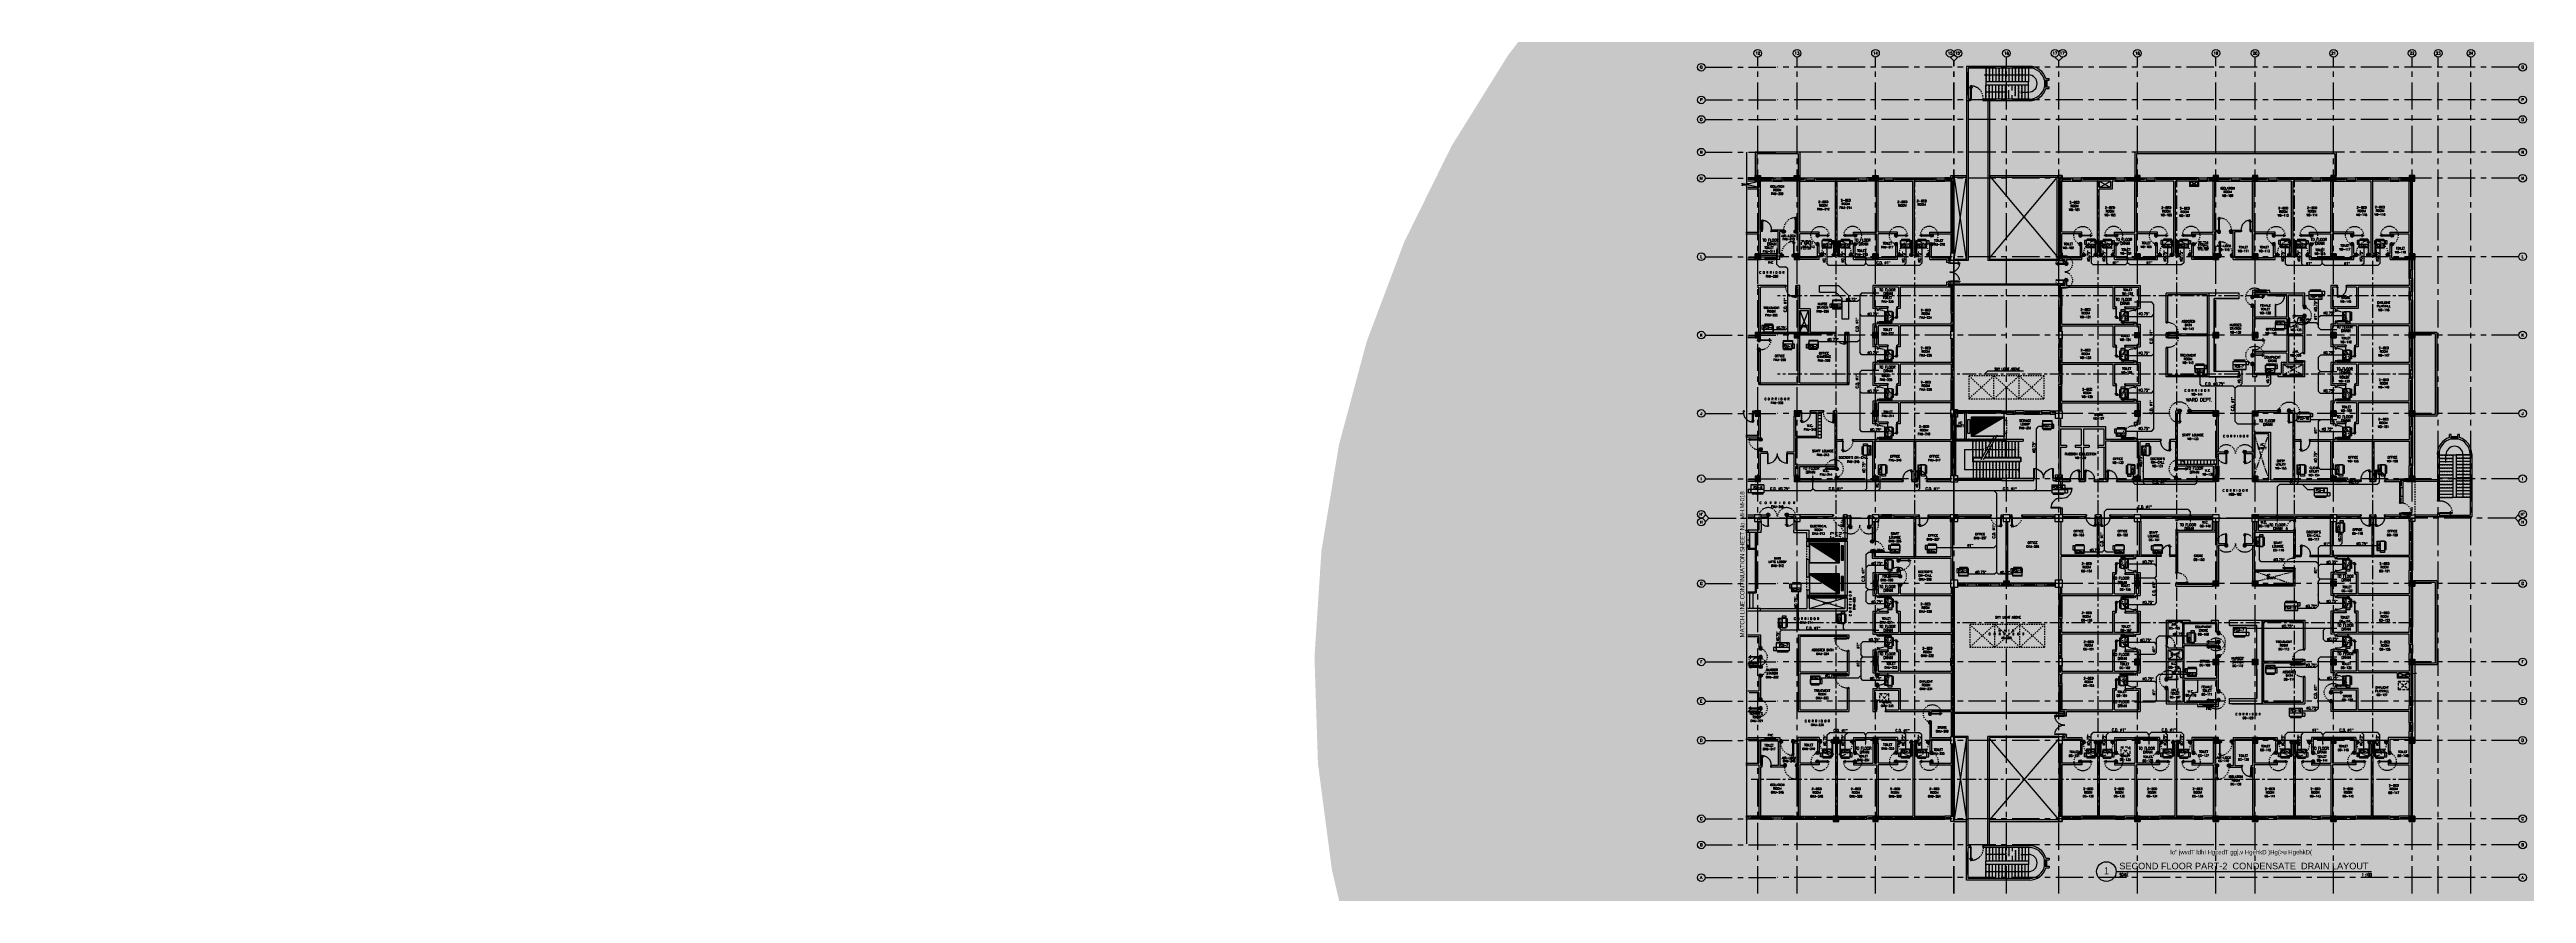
# Model space of a CAD drawing. Extents: x 417866242 to 417866469, y 43498047 to 43498124.
import ezdxf
from ezdxf.enums import TextEntityAlignment as Align

# ---------------------------------------------------------------- set-up
doc = ezdxf.new("R2010")
doc.units = 0
doc.header["$MEASUREMENT"] = 0
for name, pattern in [('CENTER', [2, 1.25, -0.25, 0.25, -0.25]), ('CENTER2', [1.125, 0.75, -0.125, 0.125, -0.125]), ('CENTERX2', [4, 2.5, -0.5, 0.5, -0.5]), ('HIDDEN', [0.375, 0.25, -0.125]), ('HIDDEN2', [0.1875, 0.125, -0.0625])]:
    doc.linetypes.add(name, pattern=pattern)
doc.layers.get('0').update_dxf_attribs({"linetype": 'CONTINUOUS'})
for name, color, linetype in [('AC-CD', 6, 'CONTINUOUS'), ('AC-TEXT', 2, 'CONTINUOUS'), ('ALM', 11, 'CONTINUOUS'), ('AX', 11, 'CONTINUOUS'), ('AX-CR', 7, 'CONTINUOUS'), ('AX-TXT', 2, 'CONTINUOUS'), ('AXES', 11, 'CENTERX2'), ('AXES1', 11, 'CENTER'), ('CER', 2, 'CONTINUOUS'), ('COL', 11, 'CONTINUOUS'), ('COUNTER', 11, 'CONTINUOUS'), ('CTXT', 6, 'CONTINUOUS'), ('DOOR', 11, 'CONTINUOUS'), ('E-TXT', 2, 'CONTINUOUS'), ('EJ', 11, 'CONTINUOUS'), ('ELEV', 2, 'CONTINUOUS'), ('FCU', 6, 'CONTINUOUS'), ('FHC', 11, 'CONTINUOUS'), ('HAT', 11, 'CONTINUOUS'), ('HIDDEN', 11, 'HIDDEN2'), ('INSUL', 11, 'CONTINUOUS'), ('LIFTS', 11, 'CONTINUOUS'), ('Locker', 11, 'CONTINUOUS'), ('M-TEXT', 2, 'CONTINUOUS'), ('P-SOLIDWASTE', 6, 'CONTINUOUS'), ('PART', 11, 'CONTINUOUS'), ('PROJ-L', 11, 'CONTINUOUS'), ('RM-IND', 11, 'CONTINUOUS'), ('RM-NAME', 11, 'CONTINUOUS'), ('RM-NO', 11, 'CONTINUOUS'), ('ROOF', 11, 'CONTINUOUS'), ('SHAFT', 11, 'CONTINUOUS'), ('STR', 11, 'CONTINUOUS'), ('STR-H', 11, 'HIDDEN2'), ('TEXT', 6, 'CONTINUOUS'), ('TXT1', 2, 'CONTINUOUS'), ('WALL', 11, 'CONTINUOUS'), ('WIN', 11, 'CONTINUOUS')]:
    doc.layers.add(name, color=color, linetype=linetype)
doc.styles.add('Abdel', font='xarb.shx', dxfattribs={"width": 0.9})
doc.styles.add('ROMANC', font='romanc', dxfattribs={"height": 0.1})
doc.styles.add('ROMANS', font='ROMANS.shx', dxfattribs={"width": 0.6})
doc.styles.add('SIMPLEX', font='simplex.shx', dxfattribs={"width": 0.8})
doc.styles.add('TTXT', font='ARIAL.TTF', dxfattribs={"width": 0.6})
doc.dimstyles.new('DIM7', dxfattribs={"dimtxt": 0.24, "dimasz": 0.08, "dimexe": 0.07, "dimexo": 0.05, "dimgap": 0.07, "dimtad": 1, "dimzin": 0, "dimdsep": 46, "dimtxsty": 'SIMPLEX', "dimblk": 'ARCHTICK', "dimcen": 0.05, "dimdle": 0.05, "dimclrd": 4, "dimclre": 4, "dimclrt": 2, "dimadec": 0, "dimazin": 0, "dimtp": 2, "dimtm": 2, "dimtfac": 0.114286, "dimtix": 1, "dimtmove": 2, "dimatfit": 3, "dimldrblk": 'DOT', "dimfxl": 0, "dimtolj": 1, "dimtzin": 0, "dimarcsym": 0})
pattern_1 = [(45, (0, 0), (-26.5165042945, 26.5165042945), [])]
pattern_2 = [(45, (417590363.545518, 43440754.82586), (-0.0265165042945, 0.0265165042945), [])]
pattern_3 = [(135, (417866523.741138, 43498044.996377), (0.026516504, 0.026516504), [])]
pattern_4 = [(45, (417866125.424834, 43498029.79778), (-0.0265165043, 0.0265165043), [])]

# ---------------------------------------------------------------- blocks, each defined once
blk = doc.blocks.new('*X89')
at = {"color": 0}
for p, q in [((84179, 10675), (84665, 11161)), ((84179, 10729), (84612, 11161)), ((84179, 10782), (84559, 11161)), ((84179, 10835), (84506, 11161)), ((84179, 10888), (84453, 11161)), ((84179, 10941), (84400, 11161)), ((84179, 10994), (84347, 11161)), ((84179, 11047), (84294, 11161)), ((84179, 11100), (84240, 11161)), ((84179, 11153), (84187, 11161)), ((84218, 10661), (84679, 11122)), ((84271, 10661), (84679, 11069)), ((84324, 10661), (84679, 11016)), ((84377, 10661), (84679, 10963)), ((84430, 10661), (84679, 10910)), ((84483, 10661), (84679, 10857)), ((84536, 10661), (84679, 10804)), ((84589, 10661), (84679, 10751)), ((84642, 10661), (84679, 10698))]:
    blk.add_line(p, q, dxfattribs=at)
blk = doc.blocks.new('COL50')
at = {"layer": 'COL'}
blk.add_lwpolyline([(-250, 250), (-250, -250), (250, -250), (250, 250)], close=True, dxfattribs=at)
blk = doc.blocks.new('A$C376C1807')
at = {"layer": 'DOOR'}
for p, q in [((0, 0.9), (0, 0.85)), ((0.9, 0.9), (0, 0.9)), ((0, 0.85), (0.9, 0.85))]:
    blk.add_line(p, q, dxfattribs=at)
blk.add_arc((0, 0.9), 0.9, 270, 0, dxfattribs=at)
blk = doc.blocks.new('A$C7FB5060D')
at = {"layer": 'DOOR', "color": 0, "linetype": 'ByBlock'}
for p, q in [((0.06, 0.16), (0, 0.16)), ((0, 0.16), (0, 0.1)), ((0, 0.1), (0, 0.16)), ((0.06, 0.1), (0, 0.1)), ((0.06, 0.1), (0.06, 0.16)), ((0.21, 0.17), (0.1, 0.17)), ((0.1, 0.16), (0.1, 0.17)), ((0.1, 0.1), (0.1, 0.09)), ((0.21, 0.09), (0.1, 0.09)), ((0.11, 0.18), (0.19, 0.18)), ((0.11, 0.17), (0.11, 0.18)), ((0.11, 0.17), (0.19, 0.17)), ((0.11, 0.09), (0.19, 0.09)), ((0.11, 0.09), (0.11, 0.08)), ((0.11, 0.08), (0.19, 0.08)), ((0.19, 0.17), (0.19, 0.18)), ((0.19, 0.09), (0.19, 0.08)), ((0.21, 0.16), (0.21, 0.17)), ((0.21, 0.1), (0.21, 0.09)), ((1.2, 0.16), (1.14, 0.16)), ((1.14, 0.16), (1.14, 0.1)), ((1.14, 0.1), (1.2, 0.1)), ((1.35, 1.27), (1.2, 1.27)), ((1.2, 1.27), (1.2, 1.24)), ((1.2, 1.24), (1.26, 1.24)), ((1.2, 0.16), (1.2, 0.1)), ((1.2, 0.1), (1.26, 0.1)), ((1.2, 0.07), (1.2, 0.1)), ((1.2, 0.07), (1.35, 0.07)), ((1.26, 1.24), (1.26, 1.21)), ((1.26, 1.21), (1.35, 1.21)), ((1.26, 0.13), (1.35, 0.13)), ((1.26, 0.1), (1.26, 0.13)), ((1.35, 1.21), (1.35, 1.27)), ((1.35, 0.13), (1.35, 0.07))]:
    blk.add_line(p, q, dxfattribs=at)
at = {"layer": 'DOOR', "linetype": 'ByBlock'}
for p, q in [((0.06, 0.16), (1.14, 0.16)), ((1.14, 0.1), (0.06, 0.1))]:
    blk.add_line(p, q, dxfattribs=at)
at = {"layer": 'DOOR', "color": 0, "linetype": 'ByBlock'}
for centre in [(0.15, 0.22), (0.15, 0.04)]:
    blk.add_circle(centre, 0.039, dxfattribs=at)
at = {"layer": 'DOOR', "linetype": 'HIDDEN', "ltscale": 0.5}
blk.add_arc((1.12, 0.13), 1.12, 85.5184, 178.456, dxfattribs=at)
at = {"layer": 'WALL'}
for p, q in [((1.35, 1.27), (1.2, 1.27)), ((1.35, 0.07), (1.2, 0.07)), ((1.35, 0.07), (1.2, 0.07)), ((1.2, 0.07), (1.35, 0.07))]:
    blk.add_line(p, q, dxfattribs=at)
blk = doc.blocks.new('C11')
at = {"layer": 'HAT'}
h = blk.add_hatch(dxfattribs=at)
h.set_pattern_fill('ANSI31', color=256, scale=300, style=0)
h.set_pattern_definition([(45, (-248556.182, -75061.005), (-26.5165043, 26.5165043), [])])
h.paths.add_polyline_path([(300, 700), (0, 700), (0, 350), (300, 350)])
h.paths.add_polyline_path([(300, 350), (0, 350), (0, 0), (300, 0)])
at = {"layer": 'COL'}
blk.add_lwpolyline([(300, 700), (300, 0), (0, 0), (0, 700)], close=True, dxfattribs=at)
blk = doc.blocks.new('DOOR90')
at = {"layer": 'DOOR', "color": 7, "linetype": 'ByBlock'}
for p, q in [((-150, 0), (0, 0)), ((-150, 0), (-150, -25)), ((0, -50), (-114, 0)), ((0, -50), (-40, 0)), ((0, -50), (0, 0)), ((-1000, -25), (-1050, -25)), ((-1050, -75), (-1050, -25)), ((-1050, -25), (-1050, -75)), ((-1000, -75), (-1050, -75)), ((-1000, -42), (-1020, -42)), ((-1020, -42), (-1020, -58)), ((-1000, -58), (-1020, -58)), ((-1000, -25), (-1000, -42)), ((-1000, -58), (-1000, -75)), ((-878, -18), (-968, -18)), ((-968, -25), (-968, -18)), ((-968, -75), (-968, -82)), ((-878, -82), (-968, -82)), ((-955, -9), (-890, -9)), ((-955, -18), (-955, -9)), ((-955, -18), (-890, -18)), ((-955, -82), (-890, -82)), ((-955, -82), (-955, -91)), ((-955, -91), (-890, -91)), ((-890, -18), (-890, -9)), ((-890, -82), (-890, -91)), ((-878, -25), (-878, -18)), ((-878, -75), (-878, -82)), ((-200, -25), (-150, -25)), ((-200, -42), (-200, -25)), ((-180, -42), (-200, -42)), ((-200, -58), (-180, -58)), ((-200, -75), (-200, -58)), ((-150, -75), (-200, -75)), ((-180, -58), (-180, -42)), ((-150, -25), (-100, -25)), ((-150, -75), (-150, -25)), ((-150, -875), (-100, -875)), ((-150, -900), (-150, -875)), ((-150, -900), (0, -900)), ((0, -900), (-150, -900)), ((0, -850), (-114, -900)), ((-100, -25), (-100, -50)), ((0, -50), (-100, -37)), ((-100, -50), (0, -50)), ((-100, -875), (-100, -850)), ((0, -850), (-100, -863)), ((-100, -850), (0, -850)), ((0, -850), (-40, -900)), ((0, -850), (0, -900))]:
    blk.add_line(p, q, dxfattribs=at)
at = {"layer": 'DOOR', "linetype": 'ByBlock'}
for p, q in [((-200, -25), (-1000, -25)), ((-200, -42), (-1000, -42)), ((-200, -58), (-1000, -58)), ((-1000, -75), (-200, -75))]:
    blk.add_line(p, q, dxfattribs=at)
at = {"layer": 'DOOR', "color": 7, "linetype": 'ByBlock'}
for centre in [(-923, 24), (-923, -124)]:
    blk.add_circle(centre, 32.4, dxfattribs=at)
for centre, radius, start, end in [((0, -50), 154, 161.10529, 166.28577), ((0, -50), 94.4, 148.01819, 180), ((0, -850), 154, 193.71423, 198.89471), ((0, -50), 134, 158.15985, 169.28002), ((0, -850), 134, 190.71998, 201.84015), ((0, -50), 114, 154.08384, 167.37743), ((0, -850), 94.4, 180, 211.98181), ((0, -50), 74.4, 137.77643, 180), ((0, -850), 74.4, 180, 222.22357), ((0, -50), 54.4, 113.20738, 180), ((0, -850), 54.4, 180, 246.79262), ((0, -50), 34.4, 90, 180), ((0, -850), 34.4, 180, 270), ((0, -50), 14.4, 90, 180), ((0, -850), 14.4, 180, 270)]:
    blk.add_arc(centre, radius, start, end, dxfattribs=at)
at = {"layer": 'DOOR', "linetype": 'HIDDEN', "ltscale": 0.5}
blk.add_arc((-222, -50), 828, 178.27012, 275.00304, dxfattribs=at)
blk = doc.blocks.new('DOOR100')
at = {"layer": 'DOOR', "color": 7, "linetype": 'ByBlock'}
for p, q in [((-1200, 0), (-1200, 150)), ((-1200, 150), (-1175, 150)), ((-1200, 150), (-1200, 0)), ((-1150, 0), (-1200, 114)), ((-1150, 0), (-1200, 40)), ((-1150, 0), (-1200, 0)), ((-1175, 150), (-1175, 100)), ((-1175, 100), (-1150, 100)), ((-1150, 0), (-1163, 100)), ((-1150, 100), (-1150, 0)), ((-91, 1205), (-91, 1140)), ((-82, 1205), (-91, 1205)), ((-82, 1140), (-91, 1140)), ((-82, 1128), (-82, 1218)), ((-75, 1218), (-82, 1218)), ((-82, 1205), (-82, 1140)), ((-75, 1128), (-82, 1128)), ((-75, 1250), (-75, 1300)), ((-75, 1300), (-25, 1300)), ((-25, 1300), (-75, 1300)), ((-58, 1250), (-75, 1250)), ((-75, 200), (-58, 200)), ((-75, 150), (-75, 200)), ((-75, 150), (-25, 150)), ((-58, 1250), (-58, 1270)), ((-42, 1270), (-58, 1270)), ((-58, 200), (-58, 180)), ((-58, 180), (-42, 180)), ((-50, 0), (0, 114)), ((-50, 100), (-50, 0)), ((-50, 0), (-37, 100)), ((-25, 100), (-50, 100)), ((-50, 0), (0, 40)), ((-50, 0), (0, 0)), ((-42, 1250), (-42, 1270)), ((-25, 1250), (-42, 1250)), ((-42, 200), (-25, 200)), ((-42, 180), (-42, 200)), ((-25, 1250), (-25, 1300)), ((-25, 1218), (-18, 1218)), ((-25, 1128), (-18, 1128)), ((-25, 200), (-25, 150)), ((0, 150), (-25, 150)), ((-25, 150), (-25, 100)), ((-18, 1128), (-18, 1218)), ((-18, 1205), (-18, 1140)), ((-18, 1205), (-9, 1205)), ((-18, 1140), (-9, 1140)), ((-9, 1205), (-9, 1140)), ((0, 0), (0, 150)), ((0, 150), (0, 0))]:
    blk.add_line(p, q, dxfattribs=at)
at = {"layer": 'DOOR', "linetype": 'ByBlock'}
for p, q in [((-75, 1250), (-75, 200)), ((-58, 200), (-58, 1250)), ((-42, 200), (-42, 1250)), ((-25, 200), (-25, 1250))]:
    blk.add_line(p, q, dxfattribs=at)
at = {"layer": 'DOOR', "color": 7, "linetype": 'ByBlock'}
for centre in [(-124, 1173), (24, 1173)]:
    blk.add_circle(centre, 32.4, dxfattribs=at)
for centre, radius, start, end in [((-1150, 0), 154, 103.71423, 108.89471), ((-1150, 0), 134, 100.71998, 111.84015), ((-1150, 0), 94.4, 90, 121.98181), ((-1150, 0), 74.4, 90, 132.22357), ((-1150, 0), 54.4, 90, 156.79262), ((-1150, 0), 34.4, 90, 180), ((-1150, 0), 14.4, 90, 180), ((-50, 0), 94.4, 58.01819, 90), ((-50, 0), 74.4, 47.77643, 90), ((-50, 0), 54.4, 23.20738, 90), ((-50, 0), 34.4, 0, 90), ((-50, 0), 14.4, 0, 90), ((-50, 0), 134, 68.15985, 79.28002), ((-50, 0), 114, 64.08384, 77.37743), ((-50, 0), 154, 71.10529, 76.28577)]:
    blk.add_arc(centre, radius, start, end, dxfattribs=at)
at = {"layer": 'DOOR', "linetype": 'HIDDEN', "ltscale": 0.5}
blk.add_arc((-25, 150), 1150, 90, 180, dxfattribs=at)
blk = doc.blocks.new('D1000')
at = {"layer": 'DOOR', "color": 7, "linetype": 'ByBlock'}
for p, q in [((0, 0), (-150, 0)), ((-150, 0), (-150, -25)), ((-150, 0), (0, 0)), ((0, -50), (-114, 0)), ((0, -50), (-40, 0)), ((0, -50), (0, 0)), ((-1050, -25), (-1100, -25)), ((-1100, -75), (-1100, -25)), ((-1100, -25), (-1100, -75)), ((-1050, -75), (-1100, -75)), ((-1050, -42), (-1070, -42)), ((-1070, -42), (-1070, -58)), ((-1050, -58), (-1070, -58)), ((-1050, -25), (-1050, -42)), ((-1050, -58), (-1050, -75)), ((-928, -18), (-1018, -18)), ((-1018, -25), (-1018, -18)), ((-1018, -75), (-1018, -82)), ((-928, -82), (-1018, -82)), ((-1005, -9), (-940, -9)), ((-1005, -18), (-1005, -9)), ((-1005, -18), (-940, -18)), ((-1005, -82), (-940, -82)), ((-1005, -82), (-1005, -91)), ((-1005, -91), (-940, -91)), ((-940, -18), (-940, -9)), ((-940, -82), (-940, -91)), ((-928, -25), (-928, -18)), ((-928, -75), (-928, -82)), ((-200, -42), (-200, -25)), ((-200, -25), (-150, -25)), ((-180, -42), (-200, -42)), ((-200, -75), (-200, -58)), ((-200, -58), (-180, -58)), ((-150, -75), (-200, -75)), ((-180, -58), (-180, -42)), ((-150, -75), (-150, -25)), ((-150, -25), (-100, -25)), ((-150, -975), (-100, -975)), ((-150, -1000), (-150, -975)), ((-150, -1000), (0, -1000)), ((0, -1000), (-150, -1000)), ((0, -950), (-114, -1000)), ((-100, -25), (-100, -50)), ((0, -50), (-100, -37)), ((-100, -50), (0, -50)), ((-100, -975), (-100, -950)), ((0, -950), (-100, -963)), ((-100, -950), (0, -950)), ((0, -950), (-40, -1000)), ((0, -950), (0, -1000))]:
    blk.add_line(p, q, dxfattribs=at)
at = {"layer": 'DOOR', "linetype": 'ByBlock'}
for p, q in [((-200, -25), (-1050, -25)), ((-200, -42), (-1050, -42)), ((-200, -58), (-1050, -58)), ((-1050, -75), (-200, -75))]:
    blk.add_line(p, q, dxfattribs=at)
at = {"layer": 'DOOR', "color": 7, "linetype": 'ByBlock'}
for centre in [(-973, 23), (-973, -124)]:
    blk.add_circle(centre, 32.4, dxfattribs=at)
for centre, radius, start, end in [((0, -50), 134, 158.15985, 169.28002), ((0, -50), 74.4, 137.77643, 180), ((0, -50), 54.4, 113.20738, 180), ((0, -50), 154, 161.10529, 166.28577), ((0, -950), 154, 193.71423, 198.89471), ((0, -950), 134, 190.71998, 201.84015), ((0, -50), 114, 154.08384, 167.37743), ((0, -50), 94.4, 148.01819, 180), ((0, -950), 94.4, 180, 211.98181), ((0, -950), 74.4, 180, 222.22357), ((0, -950), 54.4, 180, 246.79262), ((0, -50), 34.4, 90, 180), ((0, -950), 34.4, 180, 270), ((0, -50), 14.4, 90, 180), ((0, -950), 14.4, 180, 270)]:
    blk.add_arc(centre, radius, start, end, dxfattribs=at)
at = {"layer": 'DOOR', "linetype": 'HIDDEN', "ltscale": 0.5}
blk.add_arc((-149, -24), 951, 180.04344, 269.96673, dxfattribs=at)
blk = doc.blocks.new('*X84')
at = {"color": 0}
for p, q in [((253128, 139850), (253628, 140350)), ((253129, 139903), (253575, 140350)), ((253129, 139956), (253522, 140350)), ((253129, 140009), (253469, 140350)), ((253129, 140062), (253416, 140350)), ((253129, 140115), (253363, 140350)), ((253129, 140168), (253310, 140350)), ((253129, 140221), (253257, 140350)), ((253129, 140274), (253204, 140350)), ((253129, 140327), (253151, 140350)), ((253181, 139850), (253629, 140297)), ((253234, 139850), (253629, 140244)), ((253287, 139850), (253629, 140191)), ((253340, 139850), (253629, 140138)), ((253393, 139850), (253629, 140085)), ((253446, 139850), (253629, 140032)), ((253499, 139850), (253629, 139979)), ((253553, 139850), (253629, 139926)), ((253606, 139850), (253629, 139873))]:
    blk.add_line(p, q, dxfattribs=at)
blk = doc.blocks.new('C5')
at = {"layer": 'HAT', "linetype": 'ByBlock'}
h = blk.add_hatch(dxfattribs=at)
h.set_pattern_fill('ANSI31', color=256, scale=300, style=0)
h.set_pattern_definition([(45, (-223356.182, -51411.005), (-26.516504, 26.516504), [])])
h.paths.add_polyline_path([(300, 300), (0, 300), (0, 0), (300, 0)])
h.paths.add_polyline_path([(600, 300), (300, 300), (300, 0), (600, 0)])
at = {"layer": 'COL'}
blk.add_lwpolyline([(600, 300), (0, 300), (0, 0), (600, 0)], close=True, dxfattribs=at)
blk = doc.blocks.new('DOOR80')
at = {"layer": 'DOOR', "color": 7, "linetype": 'ByBlock'}
for p, q in [((-850, 75), (-900, 75)), ((-900, 75), (-900, 25)), ((-900, 25), (-900, 75)), ((-850, 25), (-900, 25)), ((-850, 58), (-870, 58)), ((-870, 42), (-870, 58)), ((-850, 42), (-870, 42)), ((-850, 58), (-850, 75)), ((-850, 25), (-850, 42)), ((-727, 82), (-817, 82)), ((-817, 75), (-817, 82)), ((-817, 25), (-817, 18)), ((-727, 18), (-817, 18)), ((-805, 91), (-740, 91)), ((-805, 82), (-805, 91)), ((-805, 82), (-740, 82)), ((-805, 18), (-740, 18)), ((-805, 18), (-805, 9)), ((-805, 9), (-740, 9)), ((-740, 82), (-740, 91)), ((-740, 18), (-740, 9)), ((-727, 75), (-727, 82)), ((-727, 25), (-727, 18)), ((-150, 75), (-200, 75)), ((-200, 75), (-200, 58)), ((-200, 58), (-180, 58)), ((-180, 42), (-200, 42)), ((-200, 42), (-200, 25)), ((-200, 25), (-150, 25)), ((-180, 58), (-180, 42)), ((-150, 800), (0, 800)), ((-150, 800), (-150, 775)), ((0, 800), (-150, 800)), ((-150, 775), (-100, 775)), ((-150, 75), (-150, 25)), ((-150, 25), (-100, 25)), ((-150, 0), (-150, 25)), ((0, 0), (-150, 0)), ((0, 750), (-114, 800)), ((0, 50), (-114, 0)), ((-100, 775), (-100, 750)), ((0, 750), (-100, 763)), ((-100, 750), (0, 750)), ((-100, 25), (-100, 50)), ((0, 50), (-100, 37)), ((-100, 50), (0, 50)), ((0, 750), (-40, 800)), ((0, 50), (-40, 0)), ((0, 750), (0, 800)), ((0, 50), (0, 0))]:
    blk.add_line(p, q, dxfattribs=at)
at = {"layer": 'DOOR', "linetype": 'ByBlock'}
for p, q in [((-850, 75), (-200, 75)), ((-200, 58), (-850, 58)), ((-200, 42), (-850, 42)), ((-200, 25), (-850, 25))]:
    blk.add_line(p, q, dxfattribs=at)
at = {"layer": 'DOOR', "color": 7, "linetype": 'ByBlock'}
for centre in [(-772, 124), (-772, -24)]:
    blk.add_circle(centre, 32.4, dxfattribs=at)
at = {"layer": 'DOOR', "linetype": 'HIDDEN', "ltscale": 0.5}
blk.add_arc((-149, 23), 752, 90.06946, 176.0204, dxfattribs=at)
at = {"layer": 'DOOR', "color": 7, "linetype": 'ByBlock'}
for centre, radius, start, end in [((0, 750), 154, 161.10529, 166.28577), ((0, 50), 154, 193.71423, 198.89471), ((0, 750), 134, 158.15985, 169.28002), ((0, 50), 134, 190.71998, 201.84015), ((0, 50), 114, 192.62257, 205.91616), ((0, 750), 94.4, 148.01819, 180), ((0, 50), 94.4, 180, 211.98181), ((0, 750), 74.4, 137.77643, 180), ((0, 50), 74.4, 180, 222.22357), ((0, 750), 54.4, 113.20738, 180), ((0, 50), 54.4, 180, 246.79262), ((0, 750), 34.4, 90, 180), ((0, 50), 34.4, 180, 270), ((0, 750), 14.4, 90, 180), ((0, 50), 14.4, 180, 270)]:
    blk.add_arc(centre, radius, start, end, dxfattribs=at)
blk = doc.blocks.new('*X83')
at = {"color": 0}
for p, q in [((245929, 139863), (246416, 140350)), ((245929, 139916), (246363, 140350)), ((245929, 139969), (246310, 140350)), ((245929, 140022), (246257, 140350)), ((245929, 140075), (246204, 140350)), ((245929, 140128), (246151, 140350)), ((245929, 140181), (246098, 140350)), ((245929, 140234), (246045, 140350)), ((245929, 140287), (245991, 140350)), ((245929, 140340), (245938, 140350)), ((245969, 139850), (246429, 140310)), ((246022, 139850), (246429, 140256)), ((246075, 139850), (246429, 140203)), ((246128, 139850), (246429, 140150)), ((246181, 139850), (246429, 140097)), ((246234, 139850), (246429, 140044)), ((246287, 139850), (246429, 139991)), ((246340, 139850), (246429, 139938)), ((246393, 139850), (246429, 139885))]:
    blk.add_line(p, q, dxfattribs=at)
blk = doc.blocks.new('*X58')
at = {"color": 0}
for p, q in [((238729, 139875), (239203, 140350)), ((238729, 139928), (239150, 140350)), ((238729, 139981), (239097, 140350)), ((238729, 140034), (239044, 140350)), ((238729, 140087), (238991, 140350)), ((238729, 140140), (238938, 140350)), ((238729, 140193), (238885, 140350)), ((238729, 140246), (238832, 140350)), ((238729, 140299), (238779, 140350)), ((238756, 139850), (239229, 140322)), ((238809, 139850), (239229, 140269)), ((238862, 139850), (239229, 140216)), ((238915, 139850), (239229, 140163)), ((238968, 139850), (239229, 140110)), ((239021, 139850), (239229, 140057)), ((239074, 139850), (239229, 140004)), ((239128, 139850), (239229, 139951)), ((239181, 139850), (239229, 139898))]:
    blk.add_line(p, q, dxfattribs=at)
blk = doc.blocks.new('DOOR-10')
at = {"layer": 'DOOR', "color": 0, "linetype": 'ByBlock'}
for p, q in [((-1001, 0), (-1001, 150)), ((-1001, 150), (-976, 150)), ((-1001, 150), (-1001, 0)), ((-951, 0), (-1001, 0)), ((-976, 150), (-976, 100)), ((-976, 100), (-951, 100)), ((-951, 100), (-951, 0)), ((-83, 1005), (-92, 1005)), ((-92, 1005), (-92, 940)), ((-83, 940), (-92, 940)), ((-76, 1018), (-83, 1018)), ((-83, 928), (-83, 1018)), ((-83, 1005), (-83, 940)), ((-76, 928), (-83, 928)), ((-26, 1100), (-76, 1100)), ((-76, 1100), (-26, 1100)), ((-76, 1050), (-76, 1100)), ((-59, 1050), (-76, 1050)), ((-76, 200), (-59, 200)), ((-76, 150), (-76, 200)), ((-76, 150), (-26, 150)), ((-43, 1070), (-59, 1070)), ((-59, 1050), (-59, 1070)), ((-59, 200), (-59, 180)), ((-59, 180), (-43, 180)), ((-51, 100), (-51, 0)), ((-26, 100), (-51, 100)), ((-51, 0), (-1, 0)), ((-43, 1050), (-43, 1070)), ((-26, 1050), (-43, 1050)), ((-43, 200), (-26, 200)), ((-43, 180), (-43, 200)), ((-26, 1050), (-26, 1100)), ((-26, 1018), (-18, 1018)), ((-26, 928), (-18, 928)), ((-26, 200), (-26, 150)), ((-1, 150), (-26, 150)), ((-26, 150), (-26, 100)), ((-18, 928), (-18, 1018)), ((-18, 1005), (-9, 1005)), ((-18, 1005), (-18, 940)), ((-18, 940), (-9, 940)), ((-9, 1005), (-9, 940))]:
    blk.add_line(p, q, dxfattribs=at)
at = {"layer": 'DOOR', "color": 9, "linetype": 'ByBlock'}
for p, q in [((-951, 0), (-1001, 114)), ((-951, 0), (-1001, 40)), ((-951, 0), (-964, 100)), ((-51, 0), (-1, 114)), ((-51, 0), (-37, 100)), ((-51, 0), (-1, 40)), ((-1, 0), (-1, 150))]:
    blk.add_line(p, q, dxfattribs=at)
at = {"layer": 'DOOR', "linetype": 'ByBlock'}
for p, q in [((-76, 1050), (-76, 200)), ((-59, 200), (-59, 1050)), ((-43, 200), (-43, 1050)), ((-26, 200), (-26, 1050))]:
    blk.add_line(p, q, dxfattribs=at)
at = {"layer": 'DOOR', "color": 0, "linetype": 'ByBlock'}
for centre in [(-124, 973), (23, 973)]:
    blk.add_circle(centre, 32.4, dxfattribs=at)
at = {"layer": 'DOOR', "color": 9, "linetype": 'ByBlock'}
for centre, radius, start, end in [((-951, 0), 154, 103.71423, 108.89471), ((-951, 0), 134, 100.71998, 111.84015), ((-951, 0), 94.4, 90, 121.98181), ((-951, 0), 74.4, 90, 132.22357), ((-951, 0), 54.4, 90, 156.79262), ((-951, 0), 34.4, 90, 180), ((-951, 0), 14.4, 90, 180), ((-51, 0), 94.4, 58.01819, 90), ((-51, 0), 74.4, 47.77643, 90), ((-51, 0), 54.4, 23.20738, 90), ((-51, 0), 34.4, 0, 90), ((-51, 0), 14.4, 0, 90), ((-51, 0), 134, 68.15985, 79.28002), ((-51, 0), 114, 64.08384, 77.37743), ((-51, 0), 154, 71.10529, 76.28577)]:
    blk.add_arc(centre, radius, start, end, dxfattribs=at)
at = {"layer": 'DOOR', "linetype": 'HIDDEN', "ltscale": 0.5}
blk.add_arc((-23, 149), 952, 93.14816, 179.94816, dxfattribs=at)
blk = doc.blocks.new('*X59')
at = {"color": 0}
for p, q in [((227929, 132681), (228397, 133150)), ((227929, 132734), (228344, 133150)), ((227929, 132787), (228291, 133150)), ((227929, 132840), (228238, 133150)), ((227929, 132893), (228185, 133150)), ((227929, 132946), (228132, 133150)), ((227929, 132999), (228079, 133150)), ((227929, 133053), (228026, 133150)), ((227929, 133106), (227973, 133150)), ((227950, 132650), (228429, 133128)), ((228003, 132650), (228429, 133075)), ((228056, 132650), (228429, 133022)), ((228109, 132650), (228429, 132969)), ((228162, 132650), (228429, 132916)), ((228215, 132650), (228429, 132863)), ((228268, 132650), (228429, 132810)), ((228321, 132650), (228429, 132757)), ((228374, 132650), (228429, 132704))]:
    blk.add_line(p, q, dxfattribs=at)
blk = doc.blocks.new('*X61')
at = {"color": 0}
for p, q in [((238729, 132663), (239216, 133150)), ((238729, 132716), (239163, 133150)), ((238729, 132769), (239110, 133150)), ((238729, 132822), (239057, 133150)), ((238729, 132875), (239004, 133150)), ((238729, 132928), (238951, 133150)), ((238729, 132981), (238898, 133150)), ((238729, 133034), (238845, 133150)), ((238729, 133087), (238791, 133150)), ((238729, 133140), (238738, 133150)), ((238769, 132650), (239229, 133110)), ((238822, 132650), (239229, 133056)), ((238875, 132650), (239229, 133003)), ((238928, 132650), (239229, 132950)), ((238981, 132650), (239229, 132897)), ((239034, 132650), (239229, 132844)), ((239087, 132650), (239229, 132791)), ((239140, 132650), (239229, 132738)), ((239193, 132650), (239229, 132685))]:
    blk.add_line(p, q, dxfattribs=at)
blk = doc.blocks.new('*X60')
at = {"color": 0}
for p, q in [((235129, 132669), (235610, 133150)), ((235129, 132722), (235556, 133150)), ((235129, 132775), (235503, 133150)), ((235129, 132828), (235450, 133150)), ((235129, 132881), (235397, 133150)), ((235129, 132934), (235344, 133150)), ((235129, 132987), (235291, 133150)), ((235129, 133040), (235238, 133150)), ((235129, 133093), (235185, 133150)), ((235163, 132650), (235629, 133116)), ((235216, 132650), (235629, 133063)), ((235269, 132650), (235629, 133010)), ((235322, 132650), (235629, 132957)), ((235375, 132650), (235629, 132904)), ((235428, 132650), (235629, 132851)), ((235481, 132650), (235629, 132798)), ((235534, 132650), (235629, 132745)), ((235587, 132650), (235629, 132691))]:
    blk.add_line(p, q, dxfattribs=at)
blk = doc.blocks.new('*X85')
at = {"color": 0}
for p, q in [((253129, 132691), (253588, 133150)), ((253129, 132744), (253535, 133150)), ((253129, 132797), (253482, 133150)), ((253129, 132850), (253429, 133150)), ((253129, 132903), (253376, 133150)), ((253129, 132956), (253323, 133150)), ((253129, 133009), (253269, 133150)), ((253129, 133062), (253216, 133150)), ((253129, 133115), (253163, 133150)), ((253141, 132650), (253629, 133138)), ((253194, 132650), (253629, 133085)), ((253247, 132650), (253629, 133031)), ((253300, 132650), (253629, 132978)), ((253353, 132650), (253629, 132925)), ((253406, 132650), (253629, 132872)), ((253459, 132650), (253629, 132819)), ((253512, 132650), (253629, 132766)), ((253565, 132650), (253629, 132713)), ((253618, 132650), (253629, 132660))]:
    blk.add_line(p, q, dxfattribs=at)
blk = doc.blocks.new('*X86')
at = {"color": 0}
for p, q in [((245928, 132650), (246428, 133150)), ((245929, 132703), (246375, 133150)), ((245929, 132756), (246322, 133150)), ((245929, 132809), (246269, 133150)), ((245929, 132862), (246216, 133150)), ((245929, 132915), (246163, 133150)), ((245929, 132968), (246110, 133150)), ((245929, 133021), (246057, 133150)), ((245929, 133074), (246004, 133150)), ((245929, 133127), (245951, 133150)), ((245981, 132650), (246429, 133097)), ((246034, 132650), (246429, 133044)), ((246087, 132650), (246429, 132991)), ((246140, 132650), (246429, 132938)), ((246193, 132650), (246429, 132885)), ((246246, 132650), (246429, 132832)), ((246299, 132650), (246429, 132779)), ((246353, 132650), (246429, 132726)), ((246406, 132650), (246429, 132673))]:
    blk.add_line(p, q, dxfattribs=at)
blk = doc.blocks.new('*X77')
at = {"color": 0}
for p, q in [((253129, 125478), (253600, 125950)), ((253129, 125531), (253547, 125950)), ((253129, 125584), (253494, 125950)), ((253129, 125637), (253441, 125950)), ((253129, 125690), (253388, 125950)), ((253129, 125743), (253335, 125950)), ((253129, 125796), (253282, 125950)), ((253129, 125849), (253229, 125950)), ((253129, 125902), (253176, 125950)), ((253153, 125450), (253629, 125925)), ((253206, 125450), (253629, 125872)), ((253259, 125450), (253629, 125819)), ((253312, 125450), (253629, 125766)), ((253365, 125450), (253629, 125713)), ((253418, 125450), (253629, 125660)), ((253471, 125450), (253629, 125607)), ((253524, 125450), (253629, 125554)), ((253577, 125450), (253629, 125501))]:
    blk.add_line(p, q, dxfattribs=at)
blk = doc.blocks.new('*X70')
at = {"color": 0}
for p, q in [((245929, 169932), (246386, 170390)), ((245929, 169985), (246333, 170390)), ((245929, 170038), (246280, 170390)), ((245929, 170091), (246227, 170390)), ((245929, 170144), (246174, 170390)), ((245929, 170197), (246121, 170390)), ((245929, 170250), (246068, 170390)), ((245929, 170303), (246015, 170390)), ((245929, 170357), (245962, 170390)), ((245939, 169890), (246429, 170379)), ((245992, 169890), (246429, 170326)), ((246045, 169890), (246429, 170273)), ((246098, 169890), (246429, 170220)), ((246151, 169890), (246429, 170167)), ((246204, 169890), (246429, 170114)), ((246257, 169890), (246429, 170061)), ((246310, 169890), (246429, 170008)), ((246363, 169890), (246429, 169955)), ((246416, 169890), (246429, 169902))]:
    blk.add_line(p, q, dxfattribs=at)
blk = doc.blocks.new('*X69')
at = {"color": 0}
for p, q in [((238727, 169890), (239227, 170390)), ((238729, 169945), (239174, 170390)), ((238729, 169998), (239121, 170390)), ((238729, 170051), (239067, 170390)), ((238729, 170104), (239014, 170390)), ((238729, 170157), (238961, 170390)), ((238729, 170210), (238908, 170390)), ((238729, 170263), (238855, 170390)), ((238729, 170316), (238802, 170390)), ((238729, 170369), (238749, 170390)), ((238780, 169890), (239229, 170339)), ((238833, 169890), (239229, 170286)), ((238886, 169890), (239229, 170233)), ((238939, 169890), (239229, 170180)), ((238992, 169890), (239229, 170127)), ((239045, 169890), (239229, 170074)), ((239098, 169890), (239229, 170020)), ((239151, 169890), (239229, 169967)), ((239204, 169890), (239229, 169914))]:
    blk.add_line(p, q, dxfattribs=at)
blk = doc.blocks.new('*X67')
at = {"color": 0}
for p, q in [((227929, 169910), (228408, 170390)), ((227929, 169963), (228355, 170390)), ((227929, 170017), (228302, 170390)), ((227929, 170070), (228249, 170390)), ((227929, 170123), (228196, 170390)), ((227929, 170176), (228143, 170390)), ((227929, 170229), (228090, 170390)), ((227929, 170282), (228037, 170390)), ((227929, 170335), (227984, 170390)), ((227961, 169890), (228429, 170357)), ((228014, 169890), (228429, 170304)), ((228067, 169890), (228429, 170251)), ((228120, 169890), (228429, 170198)), ((228173, 169890), (228429, 170145)), ((228226, 169890), (228429, 170092)), ((228279, 169890), (228429, 170039)), ((228332, 169890), (228429, 169986)), ((228385, 169890), (228429, 169933))]:
    blk.add_line(p, q, dxfattribs=at)
blk = doc.blocks.new('*X68')
at = {"color": 0}
for p, q in [((235129, 169898), (235620, 170390)), ((235129, 169951), (235567, 170390)), ((235129, 170004), (235514, 170390)), ((235129, 170057), (235461, 170390)), ((235129, 170110), (235408, 170390)), ((235129, 170163), (235355, 170390)), ((235129, 170216), (235302, 170390)), ((235129, 170269), (235249, 170390)), ((235129, 170322), (235196, 170390)), ((235129, 170375), (235143, 170390)), ((235173, 169890), (235629, 170345)), ((235226, 169890), (235629, 170292)), ((235279, 169890), (235629, 170239)), ((235332, 169890), (235629, 170186)), ((235385, 169890), (235629, 170133)), ((235439, 169890), (235629, 170080)), ((235492, 169890), (235629, 170027)), ((235545, 169890), (235629, 169974)), ((235598, 169890), (235629, 169921))]:
    blk.add_line(p, q, dxfattribs=at)
blk = doc.blocks.new('A$C272A55A0')
at = {"layer": 'DOOR', "color": 0, "linetype": 'ByBlock'}
for p, q in [((0, 900), (0, 1050)), ((50, 1050), (0, 1050)), ((0, 900), (25, 900)), ((25, 950), (50, 950)), ((25, 900), (25, 950)), ((75, 900), (25, 900)), ((25, 850), (25, 900)), ((42, 850), (25, 850)), ((25, 50), (42, 50)), ((25, 50), (25, 0)), ((25, 0), (75, 0)), ((75, 0), (25, 0)), ((58, 870), (42, 870)), ((42, 870), (42, 850)), ((42, 50), (42, 30)), ((42, 30), (58, 30)), ((50, 950), (50, 1050)), ((58, 850), (58, 870)), ((75, 850), (58, 850)), ((58, 50), (75, 50)), ((58, 50), (58, 30)), ((75, 900), (75, 850)), ((75, 50), (75, 0)), ((1718, 160), (1709, 160)), ((1709, 95), (1709, 160)), ((1718, 95), (1709, 95)), ((1725, 173), (1718, 173)), ((1718, 173), (1718, 83)), ((1718, 95), (1718, 160)), ((1725, 83), (1718, 83)), ((1725, 900), (1775, 900)), ((1725, 900), (1725, 850)), ((1725, 850), (1742, 850)), ((1742, 50), (1725, 50)), ((1725, 50), (1725, 0)), ((1775, 0), (1725, 0)), ((1725, 0), (1775, 0)), ((1742, 870), (1758, 870)), ((1742, 850), (1742, 870)), ((1742, 50), (1742, 30)), ((1758, 30), (1742, 30)), ((1750, 950), (1750, 1050)), ((1750, 1050), (1800, 1050)), ((1775, 950), (1750, 950)), ((1758, 870), (1758, 850)), ((1758, 850), (1775, 850)), ((1775, 50), (1758, 50)), ((1758, 50), (1758, 30)), ((1775, 900), (1775, 950)), ((1800, 900), (1775, 900)), ((1775, 850), (1775, 900)), ((1775, 173), (1782, 173)), ((1775, 83), (1782, 83)), ((1775, 50), (1775, 0)), ((1782, 173), (1782, 83)), ((1782, 160), (1791, 160)), ((1782, 95), (1782, 160)), ((1782, 95), (1791, 95)), ((1791, 95), (1791, 160)), ((1800, 1050), (1800, 900))]:
    blk.add_line(p, q, dxfattribs=at)
at = {"layer": 'DOOR', "color": 9, "linetype": 'ByBlock'}
for p, q in [((50, 1050), (0, 1010)), ((50, 1050), (0, 937)), ((50, 1050), (37, 950)), ((1750, 1050), (1800, 1010)), ((1750, 1050), (1800, 937)), ((1750, 1050), (1763, 950))]:
    blk.add_line(p, q, dxfattribs=at)
at = {"layer": 'DOOR', "linetype": 'ByBlock'}
for p, q in [((25, 850), (25, 50)), ((42, 850), (42, 50)), ((58, 850), (58, 50)), ((75, 50), (75, 850)), ((1725, 50), (1725, 850)), ((1742, 850), (1742, 50)), ((1758, 850), (1758, 50)), ((1775, 850), (1775, 50))]:
    blk.add_line(p, q, dxfattribs=at)
at = {"layer": 'DOOR', "color": 0, "linetype": 'ByBlock'}
for centre in [(1676, 128), (1824, 128)]:
    blk.add_circle(centre, 32.4, dxfattribs=at)
at = {"layer": 'DOOR', "color": 9, "linetype": 'ByBlock'}
for centre, radius, start, end in [((50, 1050), 54.4, 203.20738, 270), ((50, 1050), 74.4, 227.77643, 270), ((50, 1050), 94.4, 238.01819, 270), ((50, 1050), 114, 244.08384, 257.37743), ((50, 1050), 134, 248.15985, 259.28002), ((50, 1050), 154, 251.10529, 256.28577), ((50, 1050), 34.4, 180, 270), ((50, 1050), 14.4, 180, 270), ((1750, 1050), 14.4, 270, 0), ((1750, 1050), 34.4, 270, 0), ((1750, 1050), 54.4, 270, 336.79262), ((1750, 1050), 74.4, 270, 312.22357), ((1750, 1050), 94.4, 270, 301.98181), ((1750, 1050), 114, 282.62257, 295.91616), ((1750, 1050), 134, 280.71998, 291.84015), ((1750, 1050), 154, 283.71423, 288.89471)]:
    blk.add_arc(centre, radius, start, end, dxfattribs=at)
at = {"layer": 'DOOR', "linetype": 'HIDDEN', "ltscale": 0.5}
for centre, start, end in [((50, 851), 268.31738, 3.29648), ((1750, 851), 176.70352, 271.68262)]:
    blk.add_arc(centre, 851, start, end, dxfattribs=at)
at = {"layer": 'WALL', "linetype": 'ByBlock'}
blk.add_line((1800, 900), (1800, 1050), dxfattribs=at)
blk = doc.blocks.new('*X78')
at = {"color": 0}
for p, q in [((253129, 118266), (253613, 118750)), ((253129, 118319), (253560, 118750)), ((253129, 118372), (253507, 118750)), ((253129, 118425), (253454, 118750)), ((253129, 118478), (253401, 118750)), ((253129, 118531), (253348, 118750)), ((253129, 118584), (253294, 118750)), ((253129, 118637), (253241, 118750)), ((253129, 118690), (253188, 118750)), ((253129, 118743), (253135, 118750)), ((253166, 118250), (253629, 118713)), ((253219, 118250), (253629, 118660)), ((253272, 118250), (253629, 118607)), ((253325, 118250), (253629, 118553)), ((253378, 118250), (253629, 118500)), ((253431, 118250), (253629, 118447)), ((253484, 118250), (253629, 118394)), ((253537, 118250), (253629, 118341)), ((253590, 118250), (253629, 118288))]:
    blk.add_line(p, q, dxfattribs=at)
blk = doc.blocks.new('*X63')
at = {"color": 0}
for p, q in [((245927, 177090), (246427, 177590)), ((245929, 177145), (246374, 177590)), ((245929, 177198), (246321, 177590)), ((245929, 177251), (246267, 177590)), ((245929, 177304), (246214, 177590)), ((245929, 177357), (246161, 177590)), ((245929, 177410), (246108, 177590)), ((245929, 177463), (246055, 177590)), ((245929, 177516), (246002, 177590)), ((245929, 177569), (245949, 177590)), ((245980, 177090), (246429, 177539)), ((246033, 177090), (246429, 177486)), ((246086, 177090), (246429, 177433)), ((246139, 177090), (246429, 177380)), ((246192, 177090), (246429, 177327)), ((246245, 177090), (246429, 177274)), ((246298, 177090), (246429, 177220)), ((246351, 177090), (246429, 177167)), ((246404, 177090), (246429, 177114))]:
    blk.add_line(p, q, dxfattribs=at)
blk = doc.blocks.new('*X64')
at = {"color": 0}
for p, q in [((238729, 177104), (239214, 177590)), ((238729, 177157), (239161, 177590)), ((238729, 177210), (239108, 177590)), ((238729, 177263), (239055, 177590)), ((238729, 177316), (239002, 177590)), ((238729, 177369), (238949, 177590)), ((238729, 177422), (238896, 177590)), ((238729, 177475), (238843, 177590)), ((238729, 177528), (238790, 177590)), ((238729, 177581), (238737, 177590)), ((238767, 177090), (239229, 177551)), ((238820, 177090), (239229, 177498)), ((238873, 177090), (239229, 177445)), ((238926, 177090), (239229, 177392)), ((238979, 177090), (239229, 177339)), ((239032, 177090), (239229, 177286)), ((239085, 177090), (239229, 177233)), ((239138, 177090), (239229, 177180)), ((239191, 177090), (239229, 177127))]:
    blk.add_line(p, q, dxfattribs=at)
blk = doc.blocks.new('*X65')
at = {"color": 0}
for p, q in [((235129, 177110), (235608, 177590)), ((235129, 177163), (235555, 177590)), ((235129, 177217), (235502, 177590)), ((235129, 177270), (235449, 177590)), ((235129, 177323), (235396, 177590)), ((235129, 177376), (235343, 177590)), ((235129, 177429), (235290, 177590)), ((235129, 177482), (235237, 177590)), ((235129, 177535), (235184, 177590)), ((235161, 177090), (235629, 177557)), ((235214, 177090), (235629, 177504)), ((235267, 177090), (235629, 177451)), ((235320, 177090), (235629, 177398)), ((235373, 177090), (235629, 177345)), ((235426, 177090), (235629, 177292)), ((235479, 177090), (235629, 177239)), ((235532, 177090), (235629, 177186)), ((235585, 177090), (235629, 177133))]:
    blk.add_line(p, q, dxfattribs=at)
blk = doc.blocks.new('*X66')
at = {"color": 0}
for p, q in [((227929, 177123), (228395, 177590)), ((227929, 177176), (228342, 177590)), ((227929, 177229), (228289, 177590)), ((227929, 177282), (228236, 177590)), ((227929, 177335), (228183, 177590)), ((227929, 177388), (228130, 177590)), ((227929, 177441), (228077, 177590)), ((227929, 177494), (228024, 177590)), ((227929, 177547), (227971, 177590)), ((227948, 177090), (228429, 177570)), ((228001, 177090), (228429, 177517)), ((228054, 177090), (228429, 177464)), ((228107, 177090), (228429, 177411)), ((228161, 177090), (228429, 177358)), ((228214, 177090), (228429, 177305)), ((228267, 177090), (228429, 177252)), ((228320, 177090), (228429, 177199)), ((228373, 177090), (228429, 177146))]:
    blk.add_line(p, q, dxfattribs=at)
blk = doc.blocks.new('C-300')
at = {"layer": 'HAT', "linetype": 'ByBlock', "ltscale": 0.3}
h = blk.add_hatch(dxfattribs=at)
h.set_pattern_fill('ANSI31', color=8, scale=300, style=0)
h.set_pattern_definition([(45, (-258496.182, -82361.005), (-26.5165043, 26.5165043), [])])
h.paths.add_polyline_path([(300, 500), (0, 500), (0, 250), (300, 250)])
h.paths.add_polyline_path([(300, 250), (0, 250), (0, 0), (300, 0)])
at = {"layer": 'COL'}
blk.add_lwpolyline([(0, 500), (300, 500), (300, 0), (0, 0)], close=True, dxfattribs=at)
blk = doc.blocks.new('*X55')
at = {"color": 0}
for p, q in [((235129, 149533), (235585, 149990)), ((235129, 149586), (235532, 149990)), ((235129, 149639), (235479, 149990)), ((235129, 149692), (235426, 149990)), ((235129, 149745), (235373, 149990)), ((235129, 149798), (235320, 149990)), ((235129, 149851), (235267, 149990)), ((235129, 149905), (235214, 149990)), ((235129, 149958), (235161, 149990)), ((235138, 149490), (235629, 149980)), ((235191, 149490), (235629, 149927)), ((235244, 149490), (235629, 149874)), ((235297, 149490), (235629, 149821)), ((235350, 149490), (235629, 149768)), ((235403, 149490), (235629, 149715)), ((235456, 149490), (235629, 149662)), ((235509, 149490), (235629, 149609)), ((235562, 149490), (235629, 149556)), ((235615, 149490), (235629, 149503))]:
    blk.add_line(p, q, dxfattribs=at)
blk = doc.blocks.new('*X56')
at = {"color": 0}
for p, q in [((227926, 149490), (228426, 149990)), ((227929, 149546), (228373, 149990)), ((227929, 149599), (228319, 149990)), ((227929, 149652), (228266, 149990)), ((227929, 149705), (228213, 149990)), ((227929, 149758), (228160, 149990)), ((227929, 149811), (228107, 149990)), ((227929, 149864), (228054, 149990)), ((227929, 149917), (228001, 149990)), ((227929, 149970), (227948, 149990)), ((227979, 149490), (228429, 149940)), ((228032, 149490), (228429, 149887)), ((228085, 149490), (228429, 149834)), ((228138, 149490), (228429, 149781)), ((228191, 149490), (228429, 149728)), ((228244, 149490), (228429, 149675)), ((228297, 149490), (228429, 149622)), ((228350, 149490), (228429, 149568)), ((228403, 149490), (228429, 149515))]:
    blk.add_line(p, q, dxfattribs=at)
blk = doc.blocks.new('*X54')
at = {"color": 0}
for p, q in [((238729, 149527), (239191, 149990)), ((238729, 149580), (239138, 149990)), ((238729, 149633), (239085, 149990)), ((238729, 149686), (239032, 149990)), ((238729, 149739), (238979, 149990)), ((238729, 149792), (238926, 149990)), ((238729, 149845), (238873, 149990)), ((238729, 149898), (238820, 149990)), ((238729, 149951), (238767, 149990)), ((238744, 149490), (239229, 149974)), ((238797, 149490), (239229, 149921)), ((238850, 149490), (239229, 149868)), ((238903, 149490), (239229, 149815)), ((238956, 149490), (239229, 149762)), ((239009, 149490), (239229, 149709)), ((239062, 149490), (239229, 149656)), ((239116, 149490), (239229, 149603)), ((239169, 149490), (239229, 149550)), ((239222, 149490), (239229, 149497))]:
    blk.add_line(p, q, dxfattribs=at)
blk = doc.blocks.new('*X80')
at = {"color": 0}
for p, q in [((253129, 155548), (253570, 155990)), ((253129, 155601), (253517, 155990)), ((253129, 155654), (253464, 155990)), ((253129, 155707), (253411, 155990)), ((253129, 155760), (253358, 155990)), ((253129, 155813), (253305, 155990)), ((253129, 155866), (253252, 155990)), ((253129, 155919), (253199, 155990)), ((253129, 155972), (253146, 155990)), ((253177, 155490), (253629, 155942)), ((253230, 155490), (253629, 155889)), ((253283, 155490), (253629, 155836)), ((253336, 155490), (253629, 155783)), ((253389, 155490), (253629, 155730)), ((253442, 155490), (253629, 155677)), ((253495, 155490), (253629, 155624)), ((253548, 155490), (253629, 155571)), ((253601, 155490), (253629, 155517))]:
    blk.add_line(p, q, dxfattribs=at)
blk = doc.blocks.new('*X82')
at = {"color": 0}
for p, q in [((253129, 149502), (253616, 149990)), ((253129, 149555), (253563, 149990)), ((253129, 149608), (253510, 149990)), ((253129, 149661), (253457, 149990)), ((253129, 149714), (253404, 149990)), ((253129, 149767), (253351, 149990)), ((253129, 149820), (253298, 149990)), ((253129, 149873), (253245, 149990)), ((253129, 149926), (253192, 149990)), ((253129, 149979), (253139, 149990)), ((253169, 149490), (253629, 149949)), ((253222, 149490), (253629, 149896)), ((253275, 149490), (253629, 149843)), ((253328, 149490), (253629, 149790)), ((253381, 149490), (253629, 149737)), ((253434, 149490), (253629, 149684)), ((253487, 149490), (253629, 149631)), ((253540, 149490), (253629, 149578)), ((253594, 149490), (253629, 149525))]:
    blk.add_line(p, q, dxfattribs=at)
blk = doc.blocks.new('*X81')
at = {"color": 0}
for p, q in [((245929, 149515), (246404, 149990)), ((245929, 149568), (246351, 149990)), ((245929, 149621), (246298, 149990)), ((245929, 149674), (246245, 149990)), ((245929, 149727), (246192, 149990)), ((245929, 149780), (246139, 149990)), ((245929, 149833), (246086, 149990)), ((245929, 149886), (246033, 149990)), ((245929, 149939), (245979, 149990)), ((245957, 149490), (246429, 149962)), ((246010, 149490), (246429, 149908)), ((246063, 149490), (246429, 149855)), ((246116, 149490), (246429, 149802)), ((246169, 149490), (246429, 149749)), ((246222, 149490), (246429, 149696)), ((246275, 149490), (246429, 149643)), ((246328, 149490), (246429, 149590)), ((246381, 149490), (246429, 149537))]:
    blk.add_line(p, q, dxfattribs=at)
blk = doc.blocks.new('*X76')
at = {"color": 0}
for p, q in [((253129, 162707), (253611, 163190)), ((253129, 162760), (253558, 163190)), ((253129, 162813), (253505, 163190)), ((253129, 162866), (253452, 163190)), ((253129, 162919), (253399, 163190)), ((253129, 162972), (253346, 163190)), ((253129, 163025), (253293, 163190)), ((253129, 163079), (253240, 163190)), ((253129, 163132), (253187, 163190)), ((253164, 162690), (253629, 163154)), ((253217, 162690), (253629, 163101)), ((253270, 162690), (253629, 163048)), ((253323, 162690), (253629, 162995)), ((253376, 162690), (253629, 162942)), ((253429, 162690), (253629, 162889)), ((253482, 162690), (253629, 162836)), ((253535, 162690), (253629, 162783)), ((253588, 162690), (253629, 162730))]:
    blk.add_line(p, q, dxfattribs=at)
blk = doc.blocks.new('*X75')
at = {"color": 0}
for p, q in [((245929, 162720), (246399, 163190)), ((245929, 162773), (246345, 163190)), ((245929, 162826), (246292, 163190)), ((245929, 162879), (246239, 163190)), ((245929, 162932), (246186, 163190)), ((245929, 162985), (246133, 163190)), ((245929, 163038), (246080, 163190)), ((245929, 163091), (246027, 163190)), ((245929, 163144), (245974, 163190)), ((245952, 162690), (246429, 163167)), ((246005, 162690), (246429, 163114)), ((246058, 162690), (246429, 163061)), ((246111, 162690), (246429, 163008)), ((246164, 162690), (246429, 162955)), ((246217, 162690), (246429, 162902)), ((246270, 162690), (246429, 162849)), ((246323, 162690), (246429, 162796)), ((246376, 162690), (246429, 162742))]:
    blk.add_line(p, q, dxfattribs=at)
blk = doc.blocks.new('*X74')
at = {"color": 0}
for p, q in [((238729, 162732), (239186, 163190)), ((238729, 162785), (239133, 163190)), ((238729, 162838), (239080, 163190)), ((238729, 162891), (239027, 163190)), ((238729, 162944), (238974, 163190)), ((238729, 162997), (238921, 163190)), ((238729, 163050), (238868, 163190)), ((238729, 163103), (238815, 163190)), ((238729, 163157), (238762, 163190)), ((238739, 162690), (239229, 163179)), ((238792, 162690), (239229, 163126)), ((238845, 162690), (239229, 163073)), ((238898, 162690), (239229, 163020)), ((238951, 162690), (239229, 162967)), ((239004, 162690), (239229, 162914)), ((239057, 162690), (239229, 162861)), ((239110, 162690), (239229, 162808)), ((239163, 162690), (239229, 162755)), ((239216, 162690), (239229, 162702))]:
    blk.add_line(p, q, dxfattribs=at)
blk = doc.blocks.new('*X73')
at = {"color": 0}
for p, q in [((235129, 162738), (235580, 163190)), ((235129, 162792), (235527, 163190)), ((235129, 162845), (235474, 163190)), ((235129, 162898), (235421, 163190)), ((235129, 162951), (235368, 163190)), ((235129, 163004), (235315, 163190)), ((235129, 163057), (235262, 163190)), ((235129, 163110), (235209, 163190)), ((235129, 163163), (235156, 163190)), ((235186, 162690), (235629, 163132)), ((235239, 162690), (235629, 163079)), ((235292, 162690), (235629, 163026)), ((235345, 162690), (235629, 162973)), ((235398, 162690), (235629, 162920)), ((235451, 162690), (235629, 162867)), ((235504, 162690), (235629, 162814)), ((235557, 162690), (235629, 162761)), ((235610, 162690), (235629, 162708))]:
    blk.add_line(p, q, dxfattribs=at)
blk = doc.blocks.new('*X79')
at = {"color": 0}
for p, q in [((245929, 155507), (246411, 155990)), ((245929, 155560), (246358, 155990)), ((245929, 155613), (246305, 155990)), ((245929, 155666), (246252, 155990)), ((245929, 155719), (246199, 155990)), ((245929, 155772), (246146, 155990)), ((245929, 155825), (246093, 155990)), ((245929, 155879), (246040, 155990)), ((245929, 155932), (245987, 155990)), ((245964, 155490), (246429, 155954)), ((246017, 155490), (246429, 155901)), ((246070, 155490), (246429, 155848)), ((246123, 155490), (246429, 155795)), ((246176, 155490), (246429, 155742)), ((246229, 155490), (246429, 155689)), ((246282, 155490), (246429, 155636)), ((246335, 155490), (246429, 155583)), ((246388, 155490), (246429, 155530))]:
    blk.add_line(p, q, dxfattribs=at)
blk = doc.blocks.new('*X53')
at = {"color": 0}
for p, q in [((238729, 155520), (239199, 155990)), ((238729, 155573), (239145, 155990)), ((238729, 155626), (239092, 155990)), ((238729, 155679), (239039, 155990)), ((238729, 155732), (238986, 155990)), ((238729, 155785), (238933, 155990)), ((238729, 155838), (238880, 155990)), ((238729, 155891), (238827, 155990)), ((238729, 155944), (238774, 155990)), ((238752, 155490), (239229, 155967)), ((238805, 155490), (239229, 155914)), ((238858, 155490), (239229, 155861)), ((238911, 155490), (239229, 155808)), ((238964, 155490), (239229, 155755)), ((239017, 155490), (239229, 155702)), ((239070, 155490), (239229, 155649)), ((239123, 155490), (239229, 155596)), ((239176, 155490), (239229, 155542))]:
    blk.add_line(p, q, dxfattribs=at)
blk = doc.blocks.new('*X52')
at = {"color": 0}
for p, q in [((235129, 155526), (235592, 155990)), ((235129, 155579), (235539, 155990)), ((235129, 155632), (235486, 155990)), ((235129, 155685), (235433, 155990)), ((235129, 155738), (235380, 155990)), ((235129, 155791), (235327, 155990)), ((235129, 155844), (235274, 155990)), ((235129, 155897), (235221, 155990)), ((235129, 155950), (235168, 155990)), ((235145, 155490), (235629, 155973)), ((235198, 155490), (235629, 155920)), ((235251, 155490), (235629, 155867)), ((235304, 155490), (235629, 155814)), ((235357, 155490), (235629, 155761)), ((235410, 155490), (235629, 155708)), ((235464, 155490), (235629, 155655)), ((235517, 155490), (235629, 155602)), ((235570, 155490), (235629, 155549)), ((235623, 155490), (235629, 155496))]:
    blk.add_line(p, q, dxfattribs=at)
blk = doc.blocks.new('*X57')
at = {"color": 0}
for p, q in [((227929, 155538), (228380, 155990)), ((227929, 155592), (228327, 155990)), ((227929, 155645), (228274, 155990)), ((227929, 155698), (228221, 155990)), ((227929, 155751), (228168, 155990)), ((227929, 155804), (228115, 155990)), ((227929, 155857), (228062, 155990)), ((227929, 155910), (228009, 155990)), ((227929, 155963), (227956, 155990)), ((227986, 155490), (228429, 155932)), ((228039, 155490), (228429, 155879)), ((228092, 155490), (228429, 155826)), ((228145, 155490), (228429, 155773)), ((228198, 155490), (228429, 155720)), ((228251, 155490), (228429, 155667)), ((228304, 155490), (228429, 155614)), ((228357, 155490), (228429, 155561)), ((228410, 155490), (228429, 155508))]:
    blk.add_line(p, q, dxfattribs=at)
blk = doc.blocks.new('A$C1DFA4FE8')
at = {"layer": 'DOOR', "color": 0, "linetype": 'ByBlock'}
for p, q in [((0, 1631), (0, 1581)), ((0, 1581), (0, 1631)), ((50, 1631), (0, 1631)), ((50, 1581), (0, 1581)), ((0, 81), (0, 131)), ((0, 131), (0, 81)), ((50, 131), (0, 131)), ((50, 81), (0, 81)), ((30, 1614), (30, 1598)), ((50, 1614), (30, 1614)), ((50, 1598), (30, 1598)), ((30, 98), (30, 114)), ((50, 114), (30, 114)), ((50, 98), (30, 98)), ((50, 1631), (50, 1614)), ((50, 1598), (50, 1581)), ((50, 114), (50, 131)), ((50, 81), (50, 98)), ((83, 131), (83, 138)), ((173, 138), (83, 138)), ((83, 81), (83, 74)), ((173, 74), (83, 74)), ((95, 138), (95, 147)), ((95, 147), (160, 147)), ((95, 138), (160, 138)), ((95, 74), (95, 65)), ((95, 74), (160, 74)), ((95, 65), (160, 65)), ((160, 138), (160, 147)), ((160, 74), (160, 65)), ((173, 131), (173, 138)), ((173, 81), (173, 74)), ((750, 1614), (750, 1631)), ((750, 1631), (800, 1631)), ((770, 1614), (750, 1614)), ((750, 1581), (750, 1598)), ((750, 1598), (770, 1598)), ((800, 1581), (750, 1581)), ((750, 131), (750, 114)), ((800, 131), (750, 131)), ((750, 114), (770, 114)), ((750, 98), (750, 81)), ((770, 98), (750, 98)), ((750, 81), (800, 81)), ((770, 1598), (770, 1614)), ((770, 114), (770, 98)), ((950, 1656), (800, 1656)), ((800, 1656), (800, 1631)), ((800, 1581), (800, 1631)), ((800, 1631), (850, 1631)), ((800, 131), (800, 81)), ((800, 56), (800, 81)), ((800, 81), (850, 81)), ((950, 56), (800, 56)), ((850, 1631), (850, 1606)), ((850, 1606), (950, 1606)), ((850, 106), (950, 106)), ((850, 81), (850, 106)), ((950, 1606), (950, 1656)), ((950, 106), (950, 56))]:
    blk.add_line(p, q, dxfattribs=at)
at = {"layer": 'DOOR', "linetype": 'ByBlock'}
for p, q in [((750, 1631), (50, 1631)), ((750, 1614), (50, 1614)), ((750, 1598), (50, 1598)), ((50, 1581), (750, 1581)), ((50, 131), (750, 131)), ((750, 114), (50, 114)), ((750, 98), (50, 98)), ((750, 81), (50, 81))]:
    blk.add_line(p, q, dxfattribs=at)
at = {"layer": 'DOOR', "color": 9, "linetype": 'ByBlock'}
for p, q in [((950, 1606), (837, 1656)), ((950, 106), (837, 56)), ((950, 1606), (850, 1619)), ((950, 106), (850, 93)), ((950, 1606), (910, 1656)), ((950, 106), (910, 56))]:
    blk.add_line(p, q, dxfattribs=at)
at = {"layer": 'DOOR', "color": 0, "linetype": 'ByBlock'}
for centre in [(128, 179), (128, 32)]:
    blk.add_circle(centre, 32.4, dxfattribs=at)
at = {"layer": 'DOOR', "linetype": 'HIDDEN', "ltscale": 0.5}
for centre, start, end in [((752, 1606), 178.09382, 273.72494), ((752, 106), 86.27506, 181.90618)]:
    blk.add_arc(centre, 752, start, end, dxfattribs=at)
at = {"layer": 'DOOR', "color": 9, "linetype": 'ByBlock'}
for centre, radius, start, end in [((950, 1606), 154, 161.10529, 166.28577), ((950, 106), 154, 193.71423, 198.89471), ((950, 1606), 134, 158.15985, 169.28002), ((950, 106), 134, 190.71998, 201.84015), ((950, 1606), 114, 154.08384, 167.37743), ((950, 106), 114, 192.62257, 205.91616), ((950, 1606), 94.4, 148.01819, 180), ((950, 106), 94.4, 180, 211.98181), ((950, 1606), 74.4, 137.77643, 180), ((950, 106), 74.4, 180, 222.22357), ((950, 1606), 54.4, 113.20738, 180), ((950, 106), 54.4, 180, 246.79262), ((950, 1606), 34.4, 90, 180), ((950, 106), 34.4, 180, 270), ((950, 1606), 14.4, 90, 180), ((950, 106), 14.4, 180, 270)]:
    blk.add_arc(centre, radius, start, end, dxfattribs=at)
blk = doc.blocks.new('*X72')
at = {"color": 0}
for p, q in [((227929, 162698), (228420, 163190)), ((227929, 162751), (228367, 163190)), ((227929, 162804), (228314, 163190)), ((227929, 162857), (228261, 163190)), ((227929, 162910), (228208, 163190)), ((227929, 162963), (228155, 163190)), ((227929, 163016), (228102, 163190)), ((227929, 163069), (228049, 163190)), ((227929, 163122), (227996, 163190)), ((227929, 163175), (227943, 163190)), ((227973, 162690), (228429, 163145)), ((228026, 162690), (228429, 163092)), ((228079, 162690), (228429, 163039)), ((228132, 162690), (228429, 162986)), ((228185, 162690), (228429, 162933)), ((228239, 162690), (228429, 162880)), ((228292, 162690), (228429, 162827)), ((228345, 162690), (228429, 162774)), ((228398, 162690), (228429, 162721))]:
    blk.add_line(p, q, dxfattribs=at)
blk = doc.blocks.new('*X62')
at = {"color": 0}
for p, q in [((253129, 177132), (253586, 177590)), ((253129, 177185), (253533, 177590)), ((253129, 177238), (253480, 177590)), ((253129, 177291), (253427, 177590)), ((253129, 177344), (253374, 177590)), ((253129, 177397), (253321, 177590)), ((253129, 177450), (253268, 177590)), ((253129, 177503), (253215, 177590)), ((253129, 177557), (253162, 177590)), ((253139, 177090), (253629, 177579)), ((253192, 177090), (253629, 177526)), ((253245, 177090), (253629, 177473)), ((253298, 177090), (253629, 177420)), ((253351, 177090), (253629, 177367)), ((253404, 177090), (253629, 177314)), ((253457, 177090), (253629, 177261)), ((253510, 177090), (253629, 177208)), ((253563, 177090), (253629, 177155)), ((253616, 177090), (253629, 177102))]:
    blk.add_line(p, q, dxfattribs=at)
blk = doc.blocks.new('*X71')
at = {"color": 0}
for p, q in [((253129, 169920), (253599, 170390)), ((253129, 169973), (253545, 170390)), ((253129, 170026), (253492, 170390)), ((253129, 170079), (253439, 170390)), ((253129, 170132), (253386, 170390)), ((253129, 170185), (253333, 170390)), ((253129, 170238), (253280, 170390)), ((253129, 170291), (253227, 170390)), ((253129, 170344), (253174, 170390)), ((253152, 169890), (253629, 170367)), ((253205, 169890), (253629, 170314)), ((253258, 169890), (253629, 170261)), ((253311, 169890), (253629, 170208)), ((253364, 169890), (253629, 170155)), ((253417, 169890), (253629, 170102)), ((253470, 169890), (253629, 170049)), ((253523, 169890), (253629, 169996)), ((253576, 169890), (253629, 169942))]:
    blk.add_line(p, q, dxfattribs=at)
blk = doc.blocks.new('C11D')
at = {"layer": 'COL', "linetype": 'ByBlock'}
for p in [(-320, 0), (0, 0)]:
    blk.add_blockref('C11', p, dxfattribs=at)
blk = doc.blocks.new('C7')
at = {"layer": 'HAT'}
h = blk.add_hatch(dxfattribs=at)
h.set_pattern_fill('ANSI31', color=256, scale=300, style=0)
h.set_pattern_definition([(45, (-248876.182, -51411.005), (-26.5165043, 26.5165043), [])])
h.paths.add_polyline_path([(350, 300), (250, 300), (0, 300), (0, 0), (350, 0)])
at = {"layer": 'COL'}
blk.add_lwpolyline([(0, 300), (0, 0), (350, 0), (350, 300)], close=True, dxfattribs=at)
blk = doc.blocks.new('*X50')
at = {"color": 0}
for p, q in [((235129, 139881), (235597, 140350)), ((235129, 139934), (235544, 140350)), ((235129, 139987), (235491, 140350)), ((235129, 140040), (235438, 140350)), ((235129, 140093), (235385, 140350)), ((235129, 140146), (235332, 140350)), ((235129, 140199), (235279, 140350)), ((235129, 140253), (235226, 140350)), ((235129, 140306), (235173, 140350)), ((235150, 139850), (235629, 140328)), ((235203, 139850), (235629, 140275)), ((235256, 139850), (235629, 140222)), ((235309, 139850), (235629, 140169)), ((235362, 139850), (235629, 140116)), ((235415, 139850), (235629, 140063)), ((235468, 139850), (235629, 140010)), ((235521, 139850), (235629, 139957)), ((235574, 139850), (235629, 139904))]:
    blk.add_line(p, q, dxfattribs=at)
blk = doc.blocks.new('*X51')
at = {"color": 0}
for p, q in [((227929, 139894), (228385, 140350)), ((227929, 139947), (228331, 140350)), ((227929, 140000), (228278, 140350)), ((227929, 140053), (228225, 140350)), ((227929, 140106), (228172, 140350)), ((227929, 140159), (228119, 140350)), ((227929, 140212), (228066, 140350)), ((227929, 140265), (228013, 140350)), ((227929, 140318), (227960, 140350)), ((227938, 139850), (228429, 140341)), ((227991, 139850), (228429, 140288)), ((228044, 139850), (228429, 140235)), ((228097, 139850), (228429, 140182)), ((228150, 139850), (228429, 140129)), ((228203, 139850), (228429, 140076)), ((228256, 139850), (228429, 140023)), ((228309, 139850), (228429, 139969)), ((228362, 139850), (228429, 139916)), ((228415, 139850), (228429, 139863))]:
    blk.add_line(p, q, dxfattribs=at)
blk = doc.blocks.new('*X33')
at = {"color": 0}
for p, q in [((503899, 131750), (506612, 131750)), ((503977, 131700), (506612, 131700)), ((504055, 131650), (506612, 131650)), ((504132, 131600), (506612, 131600)), ((504210, 131550), (506612, 131550)), ((504288, 131500), (506612, 131500)), ((504366, 131450), (506612, 131450)), ((504444, 131400), (506612, 131400)), ((504522, 131350), (506612, 131350)), ((504600, 131300), (506612, 131300)), ((504677, 131250), (506612, 131250)), ((504755, 131200), (506612, 131200)), ((504833, 131150), (506612, 131150)), ((504911, 131100), (506612, 131100)), ((504989, 131050), (506612, 131050)), ((505067, 131000), (506612, 131000)), ((505145, 130950), (506612, 130950)), ((505222, 130900), (506612, 130900)), ((505300, 130850), (506612, 130850)), ((505378, 130800), (506612, 130800)), ((505456, 130750), (506612, 130750)), ((505534, 130700), (506612, 130700)), ((505612, 130650), (506612, 130650)), ((505690, 130600), (506612, 130600)), ((505767, 130550), (506612, 130550)), ((505845, 130500), (506612, 130500)), ((505923, 130450), (506612, 130450)), ((506001, 130400), (506612, 130400)), ((506079, 130350), (506612, 130350)), ((506157, 130300), (506612, 130300)), ((506235, 130250), (506612, 130250)), ((506312, 130200), (506612, 130200)), ((506390, 130150), (506612, 130150)), ((506468, 130100), (506612, 130100)), ((506546, 130050), (506612, 130050))]:
    blk.add_line(p, q, dxfattribs=at)
blk = doc.blocks.new('C5V')
at = {"layer": 'HAT'}
h = blk.add_hatch(dxfattribs=at)
h.set_pattern_fill('ANSI31', color=256, scale=300, style=0)
h.set_pattern_definition([(45, (-249196.182, -54711.005), (-26.5165043, 26.5165043), [])])
h.paths.add_polyline_path([(-20, 600), (-320, 600), (-320, 300), (-20, 300)])
h.paths.add_polyline_path([(-20, 300), (-320, 300), (-320, 0), (-20, 0)])
h = blk.add_hatch(dxfattribs=at)
h.set_pattern_fill('ANSI31', color=256, scale=300, style=0)
h.set_pattern_definition([(45, (-248876.182, -54711.005), (-26.5165043, 26.5165043), [])])
h.paths.add_polyline_path([(300, 600), (0, 600), (0, 300), (300, 300)])
h.paths.add_polyline_path([(300, 300), (0, 300), (0, 0), (300, 0)])
at = {"layer": 'COL'}
for points in [[(-20, 600), (-20, 0), (-320, 0), (-320, 600)], [(300, 600), (300, 0), (0, 0), (0, 600)]]:
    blk.add_lwpolyline(points, close=True, dxfattribs=at)
blk = doc.blocks.new('*X48')
at = {"color": 0}
for p, q in [((73379, 125458), (73871, 125950)), ((73379, 125511), (73818, 125950)), ((73379, 125564), (73765, 125950)), ((73379, 125617), (73712, 125950)), ((73379, 125670), (73659, 125950)), ((73379, 125723), (73606, 125950)), ((73379, 125776), (73553, 125950)), ((73379, 125829), (73500, 125950)), ((73379, 125882), (73447, 125950)), ((73379, 125935), (73394, 125950)), ((73424, 125450), (73879, 125905)), ((73477, 125450), (73879, 125852)), ((73530, 125450), (73879, 125799)), ((73583, 125450), (73879, 125746)), ((73636, 125450), (73879, 125692)), ((73690, 125450), (73879, 125639)), ((73743, 125450), (73879, 125586)), ((73796, 125450), (73879, 125533)), ((73849, 125450), (73879, 125480))]:
    blk.add_line(p, q, dxfattribs=at)
blk = doc.blocks.new('AXU')
at = {"layer": 'AX-CR'}
blk.add_circle((0, 350), 350, dxfattribs=at)
at = {"layer": 'AX-TXT', "style": 'ROMANS'}
blk.add_attdef('AX', text='', height=250, dxfattribs=at).set_placement((0, 350), align=Align.MIDDLE)
blk = doc.blocks.new('*X47')
at = {"color": 0}
for p, q in [((203889, 118293), (204345, 118750)), ((203889, 118346), (204292, 118750)), ((203889, 118399), (204239, 118750)), ((203889, 118452), (204186, 118750)), ((203889, 118505), (204133, 118750)), ((203889, 118558), (204080, 118750)), ((203889, 118611), (204027, 118750)), ((203889, 118665), (203974, 118750)), ((203889, 118718), (203921, 118750)), ((203898, 118250), (204389, 118740)), ((203951, 118250), (204389, 118687)), ((204004, 118250), (204389, 118634)), ((204057, 118250), (204389, 118581)), ((204110, 118250), (204389, 118528)), ((204163, 118250), (204389, 118475)), ((204216, 118250), (204389, 118422)), ((204269, 118250), (204389, 118369)), ((204322, 118250), (204389, 118316)), ((204375, 118250), (204389, 118263))]:
    blk.add_line(p, q, dxfattribs=at)
blk = doc.blocks.new('*X45')
at = {"color": 0}
for p, q in [((245929, 162720), (246399, 163190)), ((245929, 162773), (246345, 163190)), ((245929, 162826), (246292, 163190)), ((245929, 162879), (246239, 163190)), ((245929, 162932), (246186, 163190)), ((245929, 162985), (246133, 163190)), ((245929, 163038), (246080, 163190)), ((245929, 163091), (246027, 163190)), ((245929, 163144), (245974, 163190)), ((245952, 162690), (246429, 163167)), ((246005, 162690), (246429, 163114)), ((246058, 162690), (246429, 163061)), ((246111, 162690), (246429, 163008)), ((246164, 162690), (246429, 162955)), ((246217, 162690), (246429, 162902)), ((246270, 162690), (246429, 162849)), ((246323, 162690), (246429, 162796)), ((246376, 162690), (246429, 162742))]:
    blk.add_line(p, q, dxfattribs=at)
blk = doc.blocks.new('*X46')
at = {"color": 0}
for p, q in [((245929, 155507), (246411, 155990)), ((245929, 155560), (246358, 155990)), ((245929, 155613), (246305, 155990)), ((245929, 155666), (246252, 155990)), ((245929, 155719), (246199, 155990)), ((245929, 155772), (246146, 155990)), ((245929, 155825), (246093, 155990)), ((245929, 155879), (246040, 155990)), ((245929, 155932), (245987, 155990)), ((245964, 155490), (246429, 155954)), ((246017, 155490), (246429, 155901)), ((246070, 155490), (246429, 155848)), ((246123, 155490), (246429, 155795)), ((246176, 155490), (246429, 155742)), ((246229, 155490), (246429, 155689)), ((246282, 155490), (246429, 155636)), ((246335, 155490), (246429, 155583)), ((246388, 155490), (246429, 155530))]:
    blk.add_line(p, q, dxfattribs=at)
blk = doc.blocks.new('AXR')
at = {"layer": 'AX-CR'}
blk.add_circle((350, 0), 350, dxfattribs=at)
at = {"layer": 'AX-TXT', "style": 'ROMANS'}
blk.add_attdef('AX', text='', height=250, dxfattribs=at).set_placement((350, 0), align=Align.MIDDLE)
blk = doc.blocks.new('*X37')
at = {"color": 0}
for p, q in [((203889, 169947), (204331, 170390)), ((203889, 170000), (204278, 170390)), ((203889, 170053), (204225, 170390)), ((203889, 170107), (204172, 170390)), ((203889, 170160), (204119, 170390)), ((203889, 170213), (204066, 170390)), ((203889, 170266), (204013, 170390)), ((203889, 170319), (203960, 170390)), ((203889, 170372), (203907, 170390)), ((203937, 169890), (204389, 170341)), ((203990, 169890), (204389, 170288)), ((204043, 169890), (204389, 170235)), ((204096, 169890), (204389, 170182)), ((204149, 169890), (204389, 170129)), ((204202, 169890), (204389, 170076)), ((204255, 169890), (204389, 170023)), ((204308, 169890), (204389, 169970)), ((204361, 169890), (204389, 169917))]:
    blk.add_line(p, q, dxfattribs=at)
blk = doc.blocks.new('*X34')
at = {"color": 0}
for p, q in [((196689, 162747), (197131, 163190)), ((196689, 162800), (197078, 163190)), ((196689, 162853), (197025, 163190)), ((196689, 162907), (196972, 163190)), ((196689, 162960), (196919, 163190)), ((196689, 163013), (196866, 163190)), ((196689, 163066), (196813, 163190)), ((196689, 163119), (196760, 163190)), ((196689, 163172), (196707, 163190)), ((196737, 162690), (197189, 163141)), ((196790, 162690), (197189, 163088)), ((196843, 162690), (197189, 163035)), ((196896, 162690), (197189, 162982)), ((196949, 162690), (197189, 162929)), ((197002, 162690), (197189, 162876)), ((197055, 162690), (197189, 162823)), ((197108, 162690), (197189, 162770)), ((197161, 162690), (197189, 162717))]:
    blk.add_line(p, q, dxfattribs=at)
blk = doc.blocks.new('D180')
at = {"layer": 'DOOR'}
blk.add_lwpolyline([(850, 899), (850, 0), (900, 0), (900, 900, 0.4142136), (0, 0, 0.4142136), (-900, 900), (-900, 0), (-850, 0), (-850, 899)], format="xyb", dxfattribs=at)
blk = doc.blocks.new('*X44')
at = {"color": 0}
for p, q in [((215909, 139859), (216399, 140350)), ((215909, 139912), (216346, 140350)), ((215909, 139965), (216293, 140350)), ((215909, 140018), (216240, 140350)), ((215909, 140071), (216187, 140350)), ((215909, 140124), (216134, 140350)), ((215909, 140177), (216081, 140350)), ((215909, 140230), (216028, 140350)), ((215909, 140283), (215975, 140350)), ((215909, 140337), (215922, 140350)), ((215952, 139850), (216409, 140306)), ((216005, 139850), (216409, 140253)), ((216058, 139850), (216409, 140200)), ((216111, 139850), (216409, 140147)), ((216164, 139850), (216409, 140094)), ((216217, 139850), (216409, 140041)), ((216270, 139850), (216409, 139988)), ((216323, 139850), (216409, 139935)), ((216376, 139850), (216409, 139882))]:
    blk.add_line(p, q, dxfattribs=at)
blk = doc.blocks.new('*X35')
at = {"color": 0}
for p, q in [((203889, 149530), (204349, 149990)), ((203889, 149583), (204296, 149990)), ((203889, 149636), (204243, 149990)), ((203889, 149689), (204189, 149990)), ((203889, 149742), (204136, 149990)), ((203889, 149795), (204083, 149990)), ((203889, 149848), (204030, 149990)), ((203889, 149901), (203977, 149990)), ((203889, 149954), (203924, 149990)), ((203902, 149490), (204389, 149977)), ((203955, 149490), (204389, 149924)), ((204008, 149490), (204389, 149871)), ((204061, 149490), (204389, 149818)), ((204114, 149490), (204389, 149765)), ((204167, 149490), (204389, 149712)), ((204220, 149490), (204389, 149658)), ((204273, 149490), (204389, 149605)), ((204326, 149490), (204389, 149552)), ((204379, 149490), (204389, 149499))]:
    blk.add_line(p, q, dxfattribs=at)
blk = doc.blocks.new('*X36')
at = {"color": 0}
for p, q in [((196689, 149542), (197136, 149990)), ((196689, 149595), (197083, 149990)), ((196689, 149648), (197030, 149990)), ((196689, 149701), (196977, 149990)), ((196689, 149754), (196924, 149990)), ((196689, 149807), (196871, 149990)), ((196689, 149860), (196818, 149990)), ((196689, 149913), (196765, 149990)), ((196689, 149966), (196712, 149990)), ((196689, 149489), (197189, 149989)), ((196742, 149490), (197189, 149936)), ((196795, 149490), (197189, 149883)), ((196848, 149490), (197189, 149830)), ((196901, 149490), (197189, 149777)), ((196954, 149490), (197189, 149724)), ((197007, 149490), (197189, 149671)), ((197060, 149490), (197189, 149618)), ((197113, 149490), (197189, 149565)), ((197166, 149490), (197189, 149512))]:
    blk.add_line(p, q, dxfattribs=at)
blk = doc.blocks.new('*X42')
at = {"color": 0}
for p, q in [((203889, 139878), (204361, 140350)), ((203889, 139931), (204308, 140350)), ((203889, 139984), (204255, 140350)), ((203889, 140037), (204201, 140350)), ((203889, 140090), (204148, 140350)), ((203889, 140143), (204095, 140350)), ((203889, 140196), (204042, 140350)), ((203889, 140249), (203989, 140350)), ((203889, 140302), (203936, 140350)), ((203914, 139850), (204389, 140325)), ((203967, 139850), (204389, 140272)), ((204020, 139850), (204389, 140219)), ((204073, 139850), (204389, 140166)), ((204126, 139850), (204389, 140113)), ((204179, 139850), (204389, 140060)), ((204232, 139850), (204389, 140006)), ((204285, 139850), (204389, 139953)), ((204338, 139850), (204389, 139900))]:
    blk.add_line(p, q, dxfattribs=at)
blk = doc.blocks.new('*X32')
at = {"color": 0}
for p, q in [((140176, 227700), (140376, 227700)), ((140176, 227650), (140376, 227650)), ((140176, 227600), (140376, 227600)), ((140176, 227550), (140376, 227550)), ((140176, 227500), (140376, 227500)), ((140176, 227450), (140376, 227450)), ((140176, 227400), (140376, 227400)), ((140176, 227350), (140376, 227350)), ((140176, 227300), (140376, 227300)), ((140176, 227250), (140376, 227250)), ((140176, 227200), (140376, 227200)), ((140176, 227150), (140376, 227150)), ((140176, 227100), (140376, 227100)), ((140176, 227050), (140376, 227050)), ((140176, 227000), (140376, 227000)), ((140176, 226950), (140376, 226950)), ((140176, 226900), (140376, 226900)), ((140176, 226850), (140376, 226850)), ((140176, 226800), (140376, 226800)), ((140176, 226750), (140376, 226750)), ((140176, 226700), (140376, 226700)), ((140176, 226650), (140376, 226650)), ((140176, 226600), (140376, 226600)), ((140176, 226550), (140376, 226550)), ((140176, 226500), (140376, 226500)), ((140176, 226450), (140376, 226450))]:
    blk.add_line(p, q, dxfattribs=at)
blk = doc.blocks.new('*X38')
at = {"color": 0}
for p, q in [((197839, 143639), (197999, 143800)), ((197839, 143692), (197946, 143800)), ((197839, 143745), (197893, 143800)), ((197853, 143600), (198053, 143800)), ((197906, 143600), (198106, 143800)), ((197959, 143600), (198159, 143800)), ((198012, 143600), (198212, 143800)), ((198065, 143600), (198265, 143800)), ((198118, 143600), (198318, 143800)), ((198171, 143600), (198371, 143800)), ((198224, 143600), (198424, 143800)), ((198277, 143600), (198477, 143800)), ((198330, 143600), (198530, 143800)), ((198383, 143600), (198583, 143800)), ((198436, 143600), (198636, 143800)), ((198489, 143600), (198689, 143800)), ((198542, 143600), (198742, 143800)), ((198595, 143600), (198795, 143800)), ((198648, 143600), (198848, 143800)), ((198701, 143600), (198901, 143800)), ((198754, 143600), (198954, 143800)), ((198807, 143600), (199007, 143800)), ((198860, 143600), (199060, 143800)), ((198913, 143600), (199113, 143800)), ((198966, 143600), (199166, 143800)), ((199019, 143600), (199219, 143800)), ((199072, 143600), (199272, 143800)), ((199125, 143600), (199325, 143800)), ((199178, 143600), (199378, 143800)), ((199231, 143600), (199431, 143800)), ((199284, 143600), (199484, 143800)), ((199337, 143600), (199537, 143800)), ((199390, 143600), (199590, 143800)), ((199443, 143600), (199643, 143800)), ((199497, 143600), (199697, 143800)), ((199550, 143600), (199750, 143800)), ((199603, 143600), (199803, 143800)), ((199656, 143600), (199856, 143800)), ((199709, 143600), (199909, 143800)), ((199762, 143600), (199962, 143800)), ((199815, 143600), (200015, 143800)), ((199868, 143600), (200068, 143800)), ((199921, 143600), (200121, 143800)), ((199974, 143600), (200174, 143800)), ((200027, 143600), (200227, 143800)), ((200080, 143600), (200280, 143800)), ((200133, 143600), (200333, 143800)), ((200186, 143600), (200386, 143800)), ((200239, 143600), (200439, 143800)), ((200292, 143600), (200492, 143800)), ((200345, 143600), (200545, 143800)), ((200398, 143600), (200598, 143800)), ((200451, 143600), (200651, 143800)), ((200504, 143600), (200704, 143800)), ((200557, 143600), (200757, 143800)), ((200610, 143600), (200810, 143800)), ((200663, 143600), (200863, 143800)), ((200716, 143600), (200916, 143800)), ((200769, 143600), (200969, 143800)), ((200822, 143600), (201022, 143800)), ((200875, 143600), (201075, 143800)), ((200928, 143600), (201128, 143800)), ((200981, 143600), (201181, 143800)), ((201034, 143600), (201234, 143800)), ((201088, 143600), (201288, 143800)), ((201141, 143600), (201341, 143800)), ((201194, 143600), (201394, 143800)), ((201247, 143600), (201447, 143800)), ((201300, 143600), (201500, 143800)), ((201353, 143600), (201539, 143786)), ((201406, 143600), (201539, 143733)), ((201459, 143600), (201539, 143680)), ((201512, 143600), (201539, 143627))]:
    blk.add_line(p, q, dxfattribs=at)
blk = doc.blocks.new('*X43')
at = {"color": 0}
for p, q in [((197839, 138813), (198025, 139000)), ((197839, 138866), (197972, 139000)), ((197839, 138919), (197919, 139000)), ((197839, 138972), (197866, 139000)), ((197879, 138800), (198079, 139000)), ((197932, 138800), (198132, 139000)), ((197985, 138800), (198185, 139000)), ((198038, 138800), (198238, 139000)), ((198091, 138800), (198291, 139000)), ((198144, 138800), (198344, 139000)), ((198197, 138800), (198397, 139000)), ((198250, 138800), (198450, 139000)), ((198303, 138800), (198503, 139000)), ((198356, 138800), (198556, 139000)), ((198409, 138800), (198609, 139000)), ((198462, 138800), (198662, 139000)), ((198515, 138800), (198715, 139000)), ((198568, 138800), (198768, 139000)), ((198621, 138800), (198821, 139000)), ((198674, 138800), (198874, 139000)), ((198727, 138800), (198927, 139000)), ((198780, 138800), (198980, 139000)), ((198833, 138800), (199033, 139000)), ((198886, 138800), (199086, 139000)), ((198939, 138800), (199139, 139000)), ((198992, 138800), (199192, 139000)), ((199045, 138800), (199245, 139000)), ((199098, 138800), (199298, 139000)), ((199151, 138800), (199351, 139000)), ((199204, 138800), (199404, 139000)), ((199257, 138800), (199457, 139000)), ((199310, 138800), (199510, 139000)), ((199363, 138800), (199563, 139000)), ((199416, 138800), (199616, 139000)), ((199469, 138800), (199669, 139000)), ((199523, 138800), (199723, 139000)), ((199576, 138800), (199776, 139000)), ((199629, 138800), (199829, 139000)), ((199682, 138800), (199882, 139000)), ((199735, 138800), (199935, 139000)), ((199788, 138800), (199988, 139000)), ((199841, 138800), (200041, 139000)), ((199894, 138800), (200094, 139000)), ((199947, 138800), (200147, 139000)), ((200000, 138800), (200200, 139000)), ((200053, 138800), (200253, 139000)), ((200106, 138800), (200306, 139000)), ((200159, 138800), (200359, 139000)), ((200212, 138800), (200412, 139000)), ((200265, 138800), (200465, 139000)), ((200318, 138800), (200518, 139000)), ((200371, 138800), (200571, 139000)), ((200424, 138800), (200624, 139000)), ((200477, 138800), (200677, 139000)), ((200530, 138800), (200730, 139000)), ((200583, 138800), (200783, 139000)), ((200636, 138800), (200836, 139000)), ((200689, 138800), (200889, 139000)), ((200742, 138800), (200942, 139000)), ((200795, 138800), (200995, 139000)), ((200848, 138800), (201048, 139000)), ((200901, 138800), (201101, 139000)), ((200954, 138800), (201154, 139000)), ((201007, 138800), (201207, 139000)), ((201060, 138800), (201260, 139000)), ((201114, 138800), (201314, 139000)), ((201167, 138800), (201367, 139000)), ((201220, 138800), (201420, 139000)), ((201273, 138800), (201473, 139000)), ((201326, 138800), (201526, 139000)), ((201379, 138800), (201539, 138960)), ((201432, 138800), (201539, 138907)), ((201485, 138800), (201539, 138854))]:
    blk.add_line(p, q, dxfattribs=at)
blk = doc.blocks.new('*X39')
at = {"color": 0}
for p, q in [((203889, 132665), (204373, 133150)), ((203889, 132718), (204320, 133150)), ((203889, 132771), (204267, 133150)), ((203889, 132824), (204214, 133150)), ((203889, 132877), (204161, 133150)), ((203889, 132930), (204108, 133150)), ((203889, 132983), (204055, 133150)), ((203889, 133036), (204002, 133150)), ((203889, 133089), (203949, 133150)), ((203889, 133143), (203896, 133150)), ((203926, 132650), (204389, 133112)), ((203979, 132650), (204389, 133059)), ((204032, 132650), (204389, 133006)), ((204085, 132650), (204389, 132953)), ((204138, 132650), (204389, 132900)), ((204191, 132650), (204389, 132847)), ((204244, 132650), (204389, 132794)), ((204297, 132650), (204389, 132741)), ((204350, 132650), (204389, 132688))]:
    blk.add_line(p, q, dxfattribs=at)
blk = doc.blocks.new('*X40')
at = {"color": 0}
for p, q in [((203886, 125450), (204386, 125950)), ((203889, 125506), (204333, 125950)), ((203889, 125559), (204279, 125950)), ((203889, 125612), (204226, 125950)), ((203889, 125665), (204173, 125950)), ((203889, 125718), (204120, 125950)), ((203889, 125771), (204067, 125950)), ((203889, 125824), (204014, 125950)), ((203889, 125877), (203961, 125950)), ((203889, 125930), (203908, 125950)), ((203939, 125450), (204389, 125900)), ((203992, 125450), (204389, 125847)), ((204045, 125450), (204389, 125794)), ((204098, 125450), (204389, 125741)), ((204151, 125450), (204389, 125688)), ((204204, 125450), (204389, 125635)), ((204257, 125450), (204389, 125582)), ((204310, 125450), (204389, 125528)), ((204363, 125450), (204389, 125475))]:
    blk.add_line(p, q, dxfattribs=at)
blk = doc.blocks.new('*X41')
at = {"color": 0}
for p, q in [((203889, 118293), (204345, 118750)), ((203889, 118346), (204292, 118750)), ((203889, 118399), (204239, 118750)), ((203889, 118452), (204186, 118750)), ((203889, 118505), (204133, 118750)), ((203889, 118558), (204080, 118750)), ((203889, 118611), (204027, 118750)), ((203889, 118665), (203974, 118750)), ((203889, 118718), (203921, 118750)), ((203898, 118250), (204389, 118740)), ((203951, 118250), (204389, 118687)), ((204004, 118250), (204389, 118634)), ((204057, 118250), (204389, 118581)), ((204110, 118250), (204389, 118528)), ((204163, 118250), (204389, 118475)), ((204216, 118250), (204389, 118422)), ((204269, 118250), (204389, 118369)), ((204322, 118250), (204389, 118316)), ((204375, 118250), (204389, 118263))]:
    blk.add_line(p, q, dxfattribs=at)
blk = doc.blocks.new('*X31')
at = {"color": 0}
for p, q in [((80579, 149522), (81047, 149990)), ((80579, 149575), (80994, 149990)), ((80579, 149628), (80941, 149990)), ((80579, 149681), (80888, 149990)), ((80579, 149734), (80835, 149990)), ((80579, 149787), (80782, 149990)), ((80579, 149840), (80729, 149990)), ((80579, 149893), (80676, 149990)), ((80579, 149946), (80623, 149990)), ((80600, 149490), (81079, 149969)), ((80653, 149490), (81079, 149916)), ((80706, 149490), (81079, 149863)), ((80759, 149490), (81079, 149810)), ((80812, 149490), (81079, 149757)), ((80865, 149490), (81079, 149704)), ((80918, 149490), (81079, 149651)), ((80971, 149490), (81079, 149598)), ((81024, 149490), (81079, 149545)), ((81077, 149490), (81079, 149492))]:
    blk.add_line(p, q, dxfattribs=at)
blk = doc.blocks.new('*X30')
at = {"color": 0}
for p, q in [((80579, 155515), (81054, 155990)), ((80579, 155568), (81001, 155990)), ((80579, 155621), (80948, 155990)), ((80579, 155674), (80895, 155990)), ((80579, 155727), (80842, 155990)), ((80579, 155780), (80789, 155990)), ((80579, 155833), (80736, 155990)), ((80579, 155886), (80683, 155990)), ((80579, 155939), (80630, 155990)), ((80607, 155490), (81079, 155962)), ((80660, 155490), (81079, 155909)), ((80713, 155490), (81079, 155856)), ((80766, 155490), (81079, 155803)), ((80819, 155490), (81079, 155750)), ((80872, 155490), (81079, 155697)), ((80925, 155490), (81079, 155644)), ((80978, 155490), (81079, 155591)), ((81031, 155490), (81079, 155538))]:
    blk.add_line(p, q, dxfattribs=at)
blk = doc.blocks.new('*X28')
at = {"color": 0}
for p, q in [((80579, 162727), (81042, 163190)), ((80579, 162780), (80989, 163190)), ((80579, 162833), (80936, 163190)), ((80579, 162886), (80883, 163190)), ((80579, 162939), (80829, 163190)), ((80579, 162993), (80776, 163190)), ((80579, 163046), (80723, 163190)), ((80579, 163099), (80670, 163190)), ((80579, 163152), (80617, 163190)), ((80595, 162690), (81079, 163174)), ((80648, 162690), (81079, 163121)), ((80701, 162690), (81079, 163068)), ((80754, 162690), (81079, 163015)), ((80807, 162690), (81079, 162962)), ((80860, 162690), (81079, 162909)), ((80913, 162690), (81079, 162856)), ((80966, 162690), (81079, 162803)), ((81019, 162690), (81079, 162750)), ((81072, 162690), (81079, 162697))]:
    blk.add_line(p, q, dxfattribs=at)
blk = doc.blocks.new('*X26')
at = {"color": 0}
for p, q in [((80579, 169940), (81029, 170390)), ((80579, 169993), (80976, 170390)), ((80579, 170046), (80923, 170390)), ((80579, 170099), (80870, 170390)), ((80579, 170152), (80817, 170390)), ((80579, 170205), (80764, 170390)), ((80579, 170258), (80711, 170390)), ((80579, 170311), (80658, 170390)), ((80579, 170364), (80605, 170390)), ((80582, 169890), (81079, 170387)), ((80635, 169890), (81079, 170334)), ((80688, 169890), (81079, 170281)), ((80741, 169890), (81079, 170228)), ((80794, 169890), (81079, 170175)), ((80847, 169890), (81079, 170122)), ((80900, 169890), (81079, 170069)), ((80953, 169890), (81079, 170016)), ((81006, 169890), (81079, 169963)), ((81059, 169890), (81079, 169910))]:
    blk.add_line(p, q, dxfattribs=at)
blk = doc.blocks.new('*X25')
at = {"color": 0}
for p, q in [((80579, 177099), (81070, 177590)), ((80579, 177152), (81017, 177590)), ((80579, 177205), (80964, 177590)), ((80579, 177258), (80911, 177590)), ((80579, 177311), (80858, 177590)), ((80579, 177364), (80804, 177590)), ((80579, 177417), (80751, 177590)), ((80579, 177471), (80698, 177590)), ((80579, 177524), (80645, 177590)), ((80579, 177577), (80592, 177590)), ((80623, 177090), (81079, 177546)), ((80676, 177090), (81079, 177493)), ((80729, 177090), (81079, 177440)), ((80782, 177090), (81079, 177387)), ((80835, 177090), (81079, 177334)), ((80888, 177090), (81079, 177281)), ((80941, 177090), (81079, 177228)), ((80994, 177090), (81079, 177175)), ((81047, 177090), (81079, 177122))]:
    blk.add_line(p, q, dxfattribs=at)
blk = doc.blocks.new('*X29')
at = {"color": 0}
for p, q in [((84179, 155509), (84660, 155990)), ((84179, 155562), (84607, 155990)), ((84179, 155615), (84554, 155990)), ((84179, 155668), (84501, 155990)), ((84179, 155721), (84448, 155990)), ((84179, 155774), (84395, 155990)), ((84179, 155827), (84342, 155990)), ((84179, 155880), (84289, 155990)), ((84179, 155933), (84236, 155990)), ((84179, 155986), (84183, 155990)), ((84213, 155490), (84679, 155956)), ((84266, 155490), (84679, 155903)), ((84319, 155490), (84679, 155850)), ((84372, 155490), (84679, 155796)), ((84426, 155490), (84679, 155743)), ((84479, 155490), (84679, 155690)), ((84532, 155490), (84679, 155637)), ((84585, 155490), (84679, 155584)), ((84638, 155490), (84679, 155531))]:
    blk.add_line(p, q, dxfattribs=at)
blk = doc.blocks.new('*X27')
at = {"color": 0}
for p, q in [((84179, 169934), (84635, 170390)), ((84179, 169987), (84582, 170390)), ((84179, 170040), (84529, 170390)), ((84179, 170093), (84476, 170390)), ((84179, 170146), (84423, 170390)), ((84179, 170199), (84370, 170390)), ((84179, 170252), (84317, 170390)), ((84179, 170305), (84264, 170390)), ((84179, 170358), (84211, 170390)), ((84188, 169890), (84679, 170381)), ((84241, 169890), (84679, 170328)), ((84294, 169890), (84679, 170274)), ((84347, 169890), (84679, 170221)), ((84401, 169890), (84679, 170168)), ((84454, 169890), (84679, 170115)), ((84507, 169890), (84679, 170062)), ((84560, 169890), (84679, 170009)), ((84613, 169890), (84679, 169956)), ((84666, 169890), (84679, 169903))]:
    blk.add_line(p, q, dxfattribs=at)
blk = doc.blocks.new('*X24')
at = {"color": 0}
for p, q in [((84179, 177093), (84676, 177590)), ((84179, 177146), (84623, 177590)), ((84179, 177199), (84570, 177590)), ((84179, 177252), (84517, 177590)), ((84179, 177305), (84464, 177590)), ((84179, 177358), (84411, 177590)), ((84179, 177411), (84358, 177590)), ((84179, 177464), (84305, 177590)), ((84179, 177517), (84252, 177590)), ((84179, 177570), (84199, 177590)), ((84229, 177090), (84679, 177540)), ((84282, 177090), (84679, 177487)), ((84335, 177090), (84679, 177434)), ((84388, 177090), (84679, 177381)), ((84441, 177090), (84679, 177328)), ((84494, 177090), (84679, 177275)), ((84547, 177090), (84679, 177222)), ((84600, 177090), (84679, 177169)), ((84653, 177090), (84679, 177116))]:
    blk.add_line(p, q, dxfattribs=at)
blk = doc.blocks.new('AXL')
at = {"layer": 'AX-CR'}
blk.add_circle((-350, 0), 350, dxfattribs=at)
at = {"layer": 'AX-TXT', "style": 'ROMANS'}
blk.add_attdef('AX', text='', height=250, dxfattribs=at).set_placement((-350, 0), align=Align.MIDDLE)
blk = doc.blocks.new('*X99')
at = {"color": 0}
for p, q in [((16890, -2467), (16943, -2414)), ((16890, -2520), (16990, -2420)), ((16990, -2565), (16890, -2465)), ((16890, -2573), (16990, -2473)), ((16990, -2619), (16890, -2519)), ((16890, -2626), (16990, -2526)), ((16990, -2672), (16890, -2572)), ((16890, -2679), (16990, -2579)), ((16990, -2725), (16890, -2625)), ((16890, -2732), (16990, -2632)), ((16990, -2778), (16890, -2678)), ((16890, -2785), (16990, -2685)), ((16990, -2831), (16890, -2731)), ((16890, -2838), (16990, -2738)), ((16990, -2884), (16890, -2784)), ((16890, -2891), (16990, -2791)), ((16990, -2937), (16890, -2837)), ((16890, -2944), (16990, -2844)), ((16990, -2990), (16890, -2890)), ((16890, -2997), (16990, -2897)), ((16990, -3043), (16890, -2943)), ((16890, -3050), (16990, -2950)), ((16990, -3096), (16890, -2996)), ((16890, -3103), (16990, -3003)), ((16990, -3149), (16890, -3049)), ((16944, -3155), (16890, -3102)), ((16990, -2512), (16892, -2414)), ((16892, -3155), (16990, -3056)), ((16990, -2459), (16945, -2414)), ((16945, -3155), (16990, -3109))]:
    blk.add_line(p, q, dxfattribs=at)
blk = doc.blocks.new('*X98')
at = {"color": 0}
for p, q in [((16890, -2467), (16943, -2414)), ((16890, -2520), (16990, -2420)), ((16990, -2565), (16890, -2465)), ((16890, -2573), (16990, -2473)), ((16990, -2619), (16890, -2519)), ((16890, -2626), (16990, -2526)), ((16990, -2672), (16890, -2572)), ((16890, -2679), (16990, -2579)), ((16990, -2725), (16890, -2625)), ((16890, -2732), (16990, -2632)), ((16990, -2778), (16890, -2678)), ((16890, -2785), (16990, -2685)), ((16990, -2831), (16890, -2731)), ((16890, -2838), (16990, -2738)), ((16990, -2884), (16890, -2784)), ((16890, -2891), (16990, -2791)), ((16990, -2937), (16890, -2837)), ((16890, -2944), (16990, -2844)), ((16990, -2990), (16890, -2890)), ((16890, -2997), (16990, -2897)), ((16990, -3043), (16890, -2943)), ((16890, -3050), (16990, -2950)), ((16990, -3096), (16890, -2996)), ((16890, -3103), (16990, -3003)), ((16990, -3149), (16890, -3049)), ((16944, -3155), (16890, -3102)), ((16990, -2512), (16892, -2414)), ((16892, -3155), (16990, -3056)), ((16990, -2459), (16945, -2414)), ((16945, -3155), (16990, -3109))]:
    blk.add_line(p, q, dxfattribs=at)
blk = doc.blocks.new('*X12')
at = {"color": 0}
for p, q in [((16890, -2467), (16943, -2414)), ((16890, -2520), (16990, -2420)), ((16990, -2565), (16890, -2465)), ((16890, -2573), (16990, -2473)), ((16990, -2619), (16890, -2519)), ((16890, -2626), (16990, -2526)), ((16990, -2672), (16890, -2572)), ((16890, -2679), (16990, -2579)), ((16990, -2725), (16890, -2625)), ((16890, -2732), (16990, -2632)), ((16990, -2778), (16890, -2678)), ((16890, -2785), (16990, -2685)), ((16990, -2831), (16890, -2731)), ((16890, -2838), (16990, -2738)), ((16990, -2884), (16890, -2784)), ((16890, -2891), (16990, -2791)), ((16990, -2937), (16890, -2837)), ((16890, -2944), (16990, -2844)), ((16990, -2990), (16890, -2890)), ((16890, -2997), (16990, -2897)), ((16990, -3043), (16890, -2943)), ((16890, -3050), (16990, -2950)), ((16990, -3096), (16890, -2996)), ((16890, -3103), (16990, -3003)), ((16990, -3149), (16890, -3049)), ((16944, -3155), (16890, -3102)), ((16990, -2512), (16892, -2414)), ((16892, -3155), (16990, -3056)), ((16990, -2459), (16945, -2414)), ((16945, -3155), (16990, -3109))]:
    blk.add_line(p, q, dxfattribs=at)
blk = doc.blocks.new('WHE06')
at = {"color": 6}
for p, q in [((0, -422), (0, 422)), ((0, 422), (346, 422)), ((346, 469), (346, -451)), ((689, 469), (346, 469)), ((689, -451), (689, 469)), ((0, -422), (346, -422)), ((346, -451), (689, -451))]:
    blk.add_line(p, q, dxfattribs=at)
at = {"color": 3}
for p, q in [((60, -422), (60, 422)), ((212, 437), (269, 437)), ((232, 452), (232, 422)), ((232, 452), (252, 452)), ((242, 472), (242, 399)), ((252, 452), (252, 422)), ((305, 448), (373, 448)), ((321, 458), (321, 438)), ((321, 458), (346, 458)), ((321, 438), (346, 438)), ((689, 622), (346, 622)), ((346, 622), (346, 469)), ((346, 430), (689, 430)), ((689, 469), (689, 622)), ((811, 371), (689, 371)), ((711, -371), (711, 371)), ((811, -371), (811, 371)), ((142, -437), (142, -422)), ((142, -437), (197, -437)), ((197, -437), (197, -422)), ((221, -437), (269, -437)), ((232, -452), (232, -422)), ((232, -452), (252, -452)), ((242, -472), (242, -399)), ((252, -452), (252, -422)), ((346, -430), (689, -430)), ((811, -371), (689, -371))]:
    blk.add_line(p, q, dxfattribs=at)
at = {"color": 11}
blk.add_blockref('*X12', (-16179, 2784), dxfattribs=at)
blk = doc.blocks.new('*X14')
at = {"color": 0}
for p, q in [((-750, 2538), (-672, 2616)), ((-750, 2591), (-725, 2616)), ((-660, 2516), (-750, 2606)), ((-713, 2516), (-750, 2553)), ((-719, 2516), (-619, 2616)), ((-607, 2516), (-707, 2616)), ((-666, 2516), (-566, 2616)), ((-554, 2516), (-654, 2616)), ((-613, 2516), (-513, 2616)), ((-501, 2516), (-601, 2616)), ((-560, 2516), (-460, 2616)), ((-448, 2516), (-548, 2616)), ((-507, 2516), (-407, 2616)), ((-394, 2516), (-494, 2616)), ((-454, 2516), (-354, 2616)), ((-341, 2516), (-441, 2616)), ((-401, 2516), (-301, 2616)), ((-288, 2516), (-388, 2616)), ((-348, 2516), (-248, 2616)), ((-235, 2516), (-335, 2616)), ((-295, 2516), (-195, 2616)), ((-182, 2516), (-282, 2616)), ((-242, 2516), (-142, 2616)), ((-129, 2516), (-229, 2616)), ((-189, 2516), (-89, 2616)), ((-76, 2516), (-176, 2616)), ((-136, 2516), (-36, 2616)), ((-23, 2516), (-123, 2616)), ((-83, 2516), (17, 2616)), ((30, 2516), (-70, 2616)), ((-30, 2516), (70, 2616)), ((83, 2516), (-17, 2616)), ((23, 2516), (123, 2616)), ((136, 2516), (36, 2616)), ((76, 2516), (176, 2616)), ((189, 2516), (89, 2616)), ((129, 2516), (215, 2601)), ((215, 2543), (142, 2616)), ((182, 2516), (215, 2548)), ((215, 2596), (195, 2616))]:
    blk.add_line(p, q, dxfattribs=at)
blk = doc.blocks.new('WAP16')
at = {"color": 6}
for p, q in [((-597, 0), (-597, -737)), ((-597, 0), (597, 0)), ((597, 0), (597, -737)), ((-597, -437), (597, -437)), ((-597, -737), (597, -737))]:
    blk.add_line(p, q, dxfattribs=at)
at = {"color": 3}
for p, q in [((-597, -32), (597, -32)), ((-482, -737), (-482, -862)), ((-482, -762), (482, -762)), ((-482, -862), (482, -862)), ((482, -737), (482, -862)), ((597, -437), (835, -437)), ((597, -562), (670, -562)), ((597, -737), (835, -737)), ((835, -437), (835, -737))]:
    blk.add_line(p, q, dxfattribs=at)
at = {"color": 11}
blk.add_blockref('*X14', (268, -3378), dxfattribs=at)
blk = doc.blocks.new('*X96')
at = {"color": 0}
for p, q in [((16890, -2467), (16943, -2414)), ((16890, -2520), (16990, -2420)), ((16990, -2565), (16890, -2465)), ((16890, -2573), (16990, -2473)), ((16990, -2619), (16890, -2519)), ((16890, -2626), (16990, -2526)), ((16990, -2672), (16890, -2572)), ((16890, -2679), (16990, -2579)), ((16990, -2725), (16890, -2625)), ((16890, -2732), (16990, -2632)), ((16990, -2778), (16890, -2678)), ((16890, -2785), (16990, -2685)), ((16990, -2831), (16890, -2731)), ((16890, -2838), (16990, -2738)), ((16990, -2884), (16890, -2784)), ((16890, -2891), (16990, -2791)), ((16990, -2937), (16890, -2837)), ((16890, -2944), (16990, -2844)), ((16990, -2990), (16890, -2890)), ((16890, -2997), (16990, -2897)), ((16990, -3043), (16890, -2943)), ((16890, -3050), (16990, -2950)), ((16990, -3096), (16890, -2996)), ((16890, -3103), (16990, -3003)), ((16990, -3149), (16890, -3049)), ((16944, -3155), (16890, -3102)), ((16990, -2512), (16892, -2414)), ((16892, -3155), (16990, -3056)), ((16990, -2459), (16945, -2414)), ((16945, -3155), (16990, -3109))]:
    blk.add_line(p, q, dxfattribs=at)
blk = doc.blocks.new('*X97')
at = {"color": 0}
for p, q in [((-750, 2538), (-672, 2616)), ((-750, 2591), (-725, 2616)), ((-660, 2516), (-750, 2606)), ((-713, 2516), (-750, 2553)), ((-719, 2516), (-619, 2616)), ((-607, 2516), (-707, 2616)), ((-666, 2516), (-566, 2616)), ((-554, 2516), (-654, 2616)), ((-613, 2516), (-513, 2616)), ((-501, 2516), (-601, 2616)), ((-560, 2516), (-460, 2616)), ((-448, 2516), (-548, 2616)), ((-507, 2516), (-407, 2616)), ((-394, 2516), (-494, 2616)), ((-454, 2516), (-354, 2616)), ((-341, 2516), (-441, 2616)), ((-401, 2516), (-301, 2616)), ((-288, 2516), (-388, 2616)), ((-348, 2516), (-248, 2616)), ((-235, 2516), (-335, 2616)), ((-295, 2516), (-195, 2616)), ((-182, 2516), (-282, 2616)), ((-242, 2516), (-142, 2616)), ((-129, 2516), (-229, 2616)), ((-189, 2516), (-89, 2616)), ((-76, 2516), (-176, 2616)), ((-136, 2516), (-36, 2616)), ((-23, 2516), (-123, 2616)), ((-83, 2516), (17, 2616)), ((30, 2516), (-70, 2616)), ((-30, 2516), (70, 2616)), ((83, 2516), (-17, 2616)), ((23, 2516), (123, 2616)), ((136, 2516), (36, 2616)), ((76, 2516), (176, 2616)), ((189, 2516), (89, 2616)), ((129, 2516), (215, 2601)), ((215, 2543), (142, 2616)), ((182, 2516), (215, 2548)), ((215, 2596), (195, 2616))]:
    blk.add_line(p, q, dxfattribs=at)
blk = doc.blocks.new('*X100')
at = {"color": 0}
for p, q in [((16890, -2467), (16943, -2414)), ((16890, -2520), (16990, -2420)), ((16990, -2565), (16890, -2465)), ((16890, -2573), (16990, -2473)), ((16990, -2619), (16890, -2519)), ((16890, -2626), (16990, -2526)), ((16990, -2672), (16890, -2572)), ((16890, -2679), (16990, -2579)), ((16990, -2725), (16890, -2625)), ((16890, -2732), (16990, -2632)), ((16990, -2778), (16890, -2678)), ((16890, -2785), (16990, -2685)), ((16990, -2831), (16890, -2731)), ((16890, -2838), (16990, -2738)), ((16990, -2884), (16890, -2784)), ((16890, -2891), (16990, -2791)), ((16990, -2937), (16890, -2837)), ((16890, -2944), (16990, -2844)), ((16990, -2990), (16890, -2890)), ((16890, -2997), (16990, -2897)), ((16990, -3043), (16890, -2943)), ((16890, -3050), (16990, -2950)), ((16990, -3096), (16890, -2996)), ((16890, -3103), (16990, -3003)), ((16990, -3149), (16890, -3049)), ((16944, -3155), (16890, -3102)), ((16990, -2512), (16892, -2414)), ((16892, -3155), (16990, -3056)), ((16990, -2459), (16945, -2414)), ((16945, -3155), (16990, -3109))]:
    blk.add_line(p, q, dxfattribs=at)
blk = doc.blocks.new('*X95')
at = {"color": 0}
for p, q in [((16890, -2467), (16943, -2414)), ((16890, -2520), (16990, -2420)), ((16990, -2565), (16890, -2465)), ((16890, -2573), (16990, -2473)), ((16990, -2619), (16890, -2519)), ((16890, -2626), (16990, -2526)), ((16990, -2672), (16890, -2572)), ((16890, -2679), (16990, -2579)), ((16990, -2725), (16890, -2625)), ((16890, -2732), (16990, -2632)), ((16990, -2778), (16890, -2678)), ((16890, -2785), (16990, -2685)), ((16990, -2831), (16890, -2731)), ((16890, -2838), (16990, -2738)), ((16990, -2884), (16890, -2784)), ((16890, -2891), (16990, -2791)), ((16990, -2937), (16890, -2837)), ((16890, -2944), (16990, -2844)), ((16990, -2990), (16890, -2890)), ((16890, -2997), (16990, -2897)), ((16990, -3043), (16890, -2943)), ((16890, -3050), (16990, -2950)), ((16990, -3096), (16890, -2996)), ((16890, -3103), (16990, -3003)), ((16990, -3149), (16890, -3049)), ((16944, -3155), (16890, -3102)), ((16990, -2512), (16892, -2414)), ((16892, -3155), (16990, -3056)), ((16990, -2459), (16945, -2414)), ((16945, -3155), (16990, -3109))]:
    blk.add_line(p, q, dxfattribs=at)
blk = doc.blocks.new('*X94')
at = {"color": 0}
for p, q in [((16890, -2467), (16943, -2414)), ((16890, -2520), (16990, -2420)), ((16990, -2565), (16890, -2465)), ((16890, -2573), (16990, -2473)), ((16990, -2619), (16890, -2519)), ((16890, -2626), (16990, -2526)), ((16990, -2672), (16890, -2572)), ((16890, -2679), (16990, -2579)), ((16990, -2725), (16890, -2625)), ((16890, -2732), (16990, -2632)), ((16990, -2778), (16890, -2678)), ((16890, -2785), (16990, -2685)), ((16990, -2831), (16890, -2731)), ((16890, -2838), (16990, -2738)), ((16990, -2884), (16890, -2784)), ((16890, -2891), (16990, -2791)), ((16990, -2937), (16890, -2837)), ((16890, -2944), (16990, -2844)), ((16990, -2990), (16890, -2890)), ((16890, -2997), (16990, -2897)), ((16990, -3043), (16890, -2943)), ((16890, -3050), (16990, -2950)), ((16990, -3096), (16890, -2996)), ((16890, -3103), (16990, -3003)), ((16990, -3149), (16890, -3049)), ((16944, -3155), (16890, -3102)), ((16990, -2512), (16892, -2414)), ((16892, -3155), (16990, -3056)), ((16990, -2459), (16945, -2414)), ((16945, -3155), (16990, -3109))]:
    blk.add_line(p, q, dxfattribs=at)
blk = doc.blocks.new('RM1')
at = {"layer": 'RM-NAME', "style": 'ROMANS'}
for tag, p in [('ROOMNAME1', (0, 323.81)), ('ROOMNAME2', (0, 0))]:
    blk.add_attdef(tag, text='', height=200, dxfattribs=at).set_placement(p, align=Align.MIDDLE)

msp = doc.modelspace()

# ---------------------------------------------------------------- hatches: boundary and pattern name
at = {"layer": 'FHC', "linetype": 'ByBlock', "ltscale": 0.3}
h = msp.add_hatch(dxfattribs=at)
h.set_pattern_fill('ANSI32', color=11, scale=0.175, style=0)
h.set_pattern_definition([(45, (417866166.802334, 43498073.88278), (-0.046403883, 0.046403883), []), (45, (417866166.83327, 43498073.88278), (-0.046403883, 0.046403883), [])])
h.paths.add_polyline_path([(417866399.92, 43498104.93), (417866399.92, 43498105.12), (417866399, 43498105.12), (417866399, 43498104.93)])
h.paths.add_polyline_path([(417866398.79, 43498104.51), (417866398.79, 43498104.93), (417866399.05, 43498104.93), (417866399.05, 43498104.51)], flags=9)
h = msp.add_hatch(dxfattribs=at)
h.set_pattern_fill('ANSI32', color=11, scale=0.175, style=0)
h.set_pattern_definition([(135, (417866677.1672, 43498070.89278), (0.046403883, 0.046403883), []), (135, (417866677.13626, 43498070.89278), (0.046403883, 0.046403883), [])])
h.paths.add_polyline_path([(417866444.05, 43498101.94), (417866444.05, 43498102.13), (417866444.97, 43498102.13), (417866444.97, 43498101.94)])
h.paths.add_polyline_path([(417866445.18, 43498101.52), (417866445.18, 43498101.94), (417866444.92, 43498101.94), (417866444.92, 43498101.52)], flags=9)
h = msp.add_hatch(dxfattribs=at)
h.set_pattern_fill('ANSI32', color=11, scale=0.175, angle=90, style=0)
h.set_pattern_definition([(135, (417866471.68712, 43497852.862604), (-0.046403883, -0.046403883), []), (135, (417866471.68712, 43497852.89354), (-0.046403883, -0.046403883), [])])
h.paths.add_polyline_path([(417866440.64, 43498085.98), (417866440.45, 43498085.98), (417866440.45, 43498085.06), (417866440.64, 43498085.06)])
h.paths.add_polyline_path([(417866441.06, 43498084.85), (417866440.64, 43498084.85), (417866440.64, 43498085.11), (417866441.06, 43498085.11)], flags=9)
h = msp.add_hatch(dxfattribs=at)
h.set_pattern_fill('ANSI32', color=11, scale=0.175, style=0)
h.set_pattern_definition([(45, (417866219.214834, 43498053.48278), (-0.046403883, 0.046403883), []), (45, (417866219.24577, 43498053.48278), (-0.046403883, 0.046403883), [])])
h.paths.add_polyline_path([(417866452.33, 43498084.53), (417866452.33, 43498084.72), (417866451.41, 43498084.72), (417866451.41, 43498084.53)])
h.paths.add_polyline_path([(417866451.2, 43498084.11), (417866451.2, 43498084.53), (417866451.46, 43498084.53), (417866451.46, 43498084.11)], flags=9)
h = msp.add_hatch(dxfattribs=at)
h.set_pattern_fill('ANSI32', color=11, scale=0.175, style=0)
h.set_pattern_definition([(45, (417866177.504834, 43498050.29278), (-0.046403883, 0.046403883), []), (45, (417866177.53577, 43498050.29278), (-0.046403883, 0.046403883), [])])
h.paths.add_polyline_path([(417866410.62, 43498081.34), (417866410.62, 43498081.53), (417866409.7, 43498081.53), (417866409.7, 43498081.34)])
h.paths.add_polyline_path([(417866409.49, 43498080.92), (417866409.49, 43498081.34), (417866409.75, 43498081.34), (417866409.75, 43498080.92)], flags=9)
h = msp.add_hatch(dxfattribs=at)
h.set_pattern_fill('ANSI32', color=11, scale=0.175, style=0)
h.set_pattern_definition([(45, (417866206.979834, 43498032.81511), (-0.046403883, 0.046403883), []), (45, (417866207.01077, 43498032.81511), (-0.046403883, 0.046403883), [])])
h.paths.add_polyline_path([(417866440.1, 43498063.87), (417866440.1, 43498064.06), (417866439.18, 43498064.06), (417866439.18, 43498063.87)])
h.paths.add_polyline_path([(417866438.96, 43498063.44), (417866438.96, 43498063.87), (417866439.23, 43498063.87), (417866439.23, 43498063.44)], flags=9)
h = msp.add_hatch(dxfattribs=at)
h.set_pattern_fill('ANSI32', color=11, scale=0.175, style=0)
h.set_pattern_definition([(45, (417866166.802334, 43498029.82278), (-0.046403883, 0.046403883), []), (45, (417866166.83327, 43498029.82278), (-0.046403883, 0.046403883), [])])
h.paths.add_polyline_path([(417866399.92, 43498060.87), (417866399.92, 43498061.06), (417866399, 43498061.06), (417866399, 43498060.87)])
h.paths.add_polyline_path([(417866398.79, 43498060.45), (417866398.79, 43498060.87), (417866399.05, 43498060.87), (417866399.05, 43498060.45)], flags=9)
at = {"layer": 'HAT'}
h = msp.add_hatch(dxfattribs=at)
h.set_pattern_fill('ANSI31', color=256, scale=300, style=0)
h.set_pattern_definition(pattern_1)
h.paths.add_polyline_path([(417866274.2, 43498122.17), (417866273.9, 43498122.17), (417866273.9, 43498121.92), (417866274.2, 43498121.92)])
h.paths.add_polyline_path([(417866274.2, 43498121.92), (417866273.9, 43498121.92), (417866273.9, 43498121.67), (417866274.2, 43498121.67)])
h = msp.add_hatch(dxfattribs=at)
h.set_pattern_fill('ANSI31', color=256, scale=300, style=0)
h.set_pattern_definition(pattern_1)
h.paths.add_polyline_path([(417866274.52, 43498122.17), (417866274.22, 43498122.17), (417866274.22, 43498121.92), (417866274.52, 43498121.92)])
h.paths.add_polyline_path([(417866274.52, 43498121.92), (417866274.22, 43498121.92), (417866274.22, 43498121.67), (417866274.52, 43498121.67)])
h = msp.add_hatch(dxfattribs=at)
h.set_pattern_fill('ANSI31', color=256, scale=300, style=0)
h.set_pattern_definition(pattern_1)
h.paths.add_polyline_path([(417866283.82, 43498122.17), (417866283.52, 43498122.17), (417866283.52, 43498121.92), (417866283.82, 43498121.92)])
h.paths.add_polyline_path([(417866283.82, 43498121.92), (417866283.52, 43498121.92), (417866283.52, 43498121.67), (417866283.82, 43498121.67)])
h = msp.add_hatch(dxfattribs=at)
h.set_pattern_fill('ANSI31', color=256, scale=300, style=0)
h.set_pattern_definition(pattern_1)
h.paths.add_polyline_path([(417866284.14, 43498122.17), (417866283.84, 43498122.17), (417866283.84, 43498121.92), (417866284.14, 43498121.92)])
h.paths.add_polyline_path([(417866284.14, 43498121.92), (417866283.84, 43498121.92), (417866283.84, 43498121.67), (417866284.14, 43498121.67)])
h = msp.add_hatch(dxfattribs=at)
h.set_pattern_fill('ANSI31', color=256, scale=300, style=0)
h.set_pattern_definition(pattern_1)
h.paths.add_polyline_path([(417866283.82, 43498114.72), (417866283.82, 43498115.07), (417866283.52, 43498115.07), (417866283.52, 43498114.72)])
h.paths.add_polyline_path([(417866283.52, 43498114.37), (417866283.82, 43498114.37), (417866283.82, 43498114.72), (417866283.52, 43498114.72)])
h = msp.add_hatch(dxfattribs=at)
h.set_pattern_fill('ANSI31', color=256, scale=300, style=0)
h.set_pattern_definition(pattern_1)
h.paths.add_polyline_path([(417866284.14, 43498114.72), (417866284.14, 43498115.07), (417866283.84, 43498115.07), (417866283.84, 43498114.72)])
h.paths.add_polyline_path([(417866283.84, 43498114.37), (417866284.14, 43498114.37), (417866284.14, 43498114.72), (417866283.84, 43498114.72)])
at = {"layer": 'HAT', "linetype": 'ByBlock', "ltscale": 0.3}
h = msp.add_hatch(dxfattribs=at)
h.set_pattern_fill('ANSI31', color=256, scale=300, style=0)
h.set_pattern_definition([(45.000427, (417866157.528162, 43498029.797614), (-0.026516163, 0.026516558), [])])
h.paths.add_polyline_path([(417866416.32, 43498112.66), (417866416.02, 43498112.66), (417866416.02, 43498112.41), (417866416.32, 43498112.41)])
h.paths.add_polyline_path([(417866416.32, 43498112.41), (417866416.02, 43498112.41), (417866416.02, 43498112.16), (417866416.32, 43498112.16)])
h = msp.add_hatch(dxfattribs=at)
h.set_pattern_fill('ANSI31', color=256, scale=300, style=0)
h.set_pattern_definition([(45.000427, (417866167.468162, 43498029.797614), (-0.026516163, 0.026516558), [])])
h.paths.add_polyline_path([(417866426.26, 43498112.66), (417866425.96, 43498112.66), (417866425.96, 43498112.41), (417866426.26, 43498112.41)])
h.paths.add_polyline_path([(417866426.26, 43498112.41), (417866425.96, 43498112.41), (417866425.96, 43498112.16), (417866426.26, 43498112.16)])
at = {"layer": 'HAT'}
h = msp.add_hatch(dxfattribs=at)
h.set_pattern_fill('ANSI31', color=256, scale=0.3, style=0)
h.set_pattern_definition([(45, (417866177.404834, 43498029.79778), (-0.0265165043, 0.0265165043), [])])
h.paths.add_polyline_path([(417866426.26, 43498105.56), (417866425.96, 43498105.56), (417866425.96, 43498105.21), (417866426.26, 43498105.21)])
h.paths.add_polyline_path([(417866426.26, 43498105.21), (417866425.96, 43498105.21), (417866425.96, 43498104.86), (417866426.26, 43498104.86)])
h = msp.add_hatch(dxfattribs=at)
h.set_pattern_fill('ANSI31', color=256, scale=300, style=0)
h.set_pattern_definition(pattern_1)
h.paths.add_polyline_path([(417866284.14, 43498100.57), (417866283.84, 43498100.57), (417866283.84, 43498100.32), (417866284.14, 43498100.32)])
h.paths.add_polyline_path([(417866284.14, 43498100.32), (417866283.84, 43498100.32), (417866283.84, 43498099.87), (417866284.14, 43498099.87)])
h = msp.add_hatch(dxfattribs=at)
h.set_pattern_fill('ANSI31', color=256, scale=300, style=0)
h.set_pattern_definition(pattern_1)
h.paths.add_polyline_path([(417866273.9, 43498094.32), (417866274.2, 43498094.32), (417866274.2, 43498094.02), (417866273.9, 43498094.02)])
h.paths.add_polyline_path([(417866273.9, 43498094.62), (417866274.2, 43498094.62), (417866274.2, 43498094.32), (417866273.9, 43498094.32)])
h = msp.add_hatch(dxfattribs=at)
h.set_pattern_fill('ANSI31', color=256, scale=300, style=0)
h.set_pattern_definition(pattern_1)
h.paths.add_polyline_path([(417866274.22, 43498094.32), (417866274.52, 43498094.32), (417866274.52, 43498094.02), (417866274.22, 43498094.02)])
h.paths.add_polyline_path([(417866274.22, 43498094.62), (417866274.52, 43498094.62), (417866274.52, 43498094.32), (417866274.22, 43498094.32)])
h = msp.add_hatch(dxfattribs=at)
h.set_pattern_fill('ANSI31', color=256, scale=300, style=0)
h.set_pattern_definition(pattern_1)
h.paths.add_polyline_path([(417866279.02, 43498094.32), (417866278.72, 43498094.32), (417866278.72, 43498094.07), (417866279.02, 43498094.07)])
h.paths.add_polyline_path([(417866279.32, 43498094.32), (417866279.02, 43498094.32), (417866279.02, 43498094.07), (417866279.32, 43498094.07)])
h = msp.add_hatch(dxfattribs=at)
h.set_pattern_fill('ANSI31', color=256, scale=300, style=0)
h.set_pattern_definition(pattern_1)
h.paths.add_polyline_path([(417866241.8, 43498091.02), (417866241.55, 43498091.02), (417866241.55, 43498090.72), (417866241.8, 43498090.72)])
h.paths.add_polyline_path([(417866242.05, 43498091.02), (417866241.8, 43498091.02), (417866241.8, 43498090.72), (417866242.05, 43498090.72)])
h.paths.add_polyline_path([(417866241.8, 43498090.7), (417866241.55, 43498090.7), (417866241.55, 43498090.4), (417866241.8, 43498090.4)])
h.paths.add_polyline_path([(417866242.05, 43498090.7), (417866241.8, 43498090.7), (417866241.8, 43498090.4), (417866242.05, 43498090.4)])
h = msp.add_hatch(dxfattribs=at)
h.set_pattern_fill('ANSI31', color=256, scale=300, style=0)
h.set_pattern_definition(pattern_1)
h.paths.add_polyline_path([(417866249, 43498090.72), (417866249, 43498091.02), (417866248.7, 43498091.02), (417866248.7, 43498090.72)])
h.paths.add_polyline_path([(417866249.3, 43498090.72), (417866249.3, 43498091.02), (417866249, 43498091.02), (417866249, 43498090.72)])
h = msp.add_hatch(dxfattribs=at)
h.set_pattern_fill('ANSI31', color=256, scale=300, style=0)
h.set_pattern_definition(pattern_1)
h.paths.add_polyline_path([(417866249, 43498090.4), (417866249, 43498090.7), (417866248.7, 43498090.7), (417866248.7, 43498090.4)])
h.paths.add_polyline_path([(417866249.3, 43498090.4), (417866249.3, 43498090.7), (417866249, 43498090.7), (417866249, 43498090.4)])
h = msp.add_hatch(dxfattribs=at)
h.set_pattern_fill('ANSI31', color=256, scale=300, style=0)
h.set_pattern_definition(pattern_1)
h.paths.add_polyline_path([(417866256.2, 43498090.72), (417866256.2, 43498091.02), (417866255.9, 43498091.02), (417866255.9, 43498090.72)])
h.paths.add_polyline_path([(417866256.5, 43498090.72), (417866256.5, 43498091.02), (417866256.2, 43498091.02), (417866256.2, 43498090.72)])
h = msp.add_hatch(dxfattribs=at)
h.set_pattern_fill('ANSI31', color=256, scale=300, style=0)
h.set_pattern_definition(pattern_1)
h.paths.add_polyline_path([(417866256.2, 43498090.4), (417866256.2, 43498090.7), (417866255.9, 43498090.7), (417866255.9, 43498090.4)])
h.paths.add_polyline_path([(417866256.5, 43498090.4), (417866256.5, 43498090.7), (417866256.2, 43498090.7), (417866256.2, 43498090.4)])
h = msp.add_hatch(dxfattribs=at)
h.set_pattern_fill('ANSI31', color=256, scale=300, style=0)
h.set_pattern_definition(pattern_1)
h.paths.add_polyline_path([(417866259.8, 43498090.72), (417866259.8, 43498091.02), (417866259.5, 43498091.02), (417866259.5, 43498090.72)])
h.paths.add_polyline_path([(417866260.1, 43498090.72), (417866260.1, 43498091.02), (417866259.8, 43498091.02), (417866259.8, 43498090.72)])
h = msp.add_hatch(dxfattribs=at)
h.set_pattern_fill('ANSI31', color=256, scale=300, style=0)
h.set_pattern_definition(pattern_1)
h.paths.add_polyline_path([(417866259.8, 43498090.4), (417866259.8, 43498090.7), (417866259.5, 43498090.7), (417866259.5, 43498090.4)])
h.paths.add_polyline_path([(417866260.1, 43498090.4), (417866260.1, 43498090.7), (417866259.8, 43498090.7), (417866259.8, 43498090.4)])
h = msp.add_hatch(dxfattribs=at)
h.set_pattern_fill('ANSI31', color=256, scale=300, style=0)
h.set_pattern_definition(pattern_1)
h.paths.add_polyline_path([(417866273.85, 43498090.72), (417866274.2, 43498090.72), (417866274.2, 43498091.02), (417866273.85, 43498091.02)])
h = msp.add_hatch(dxfattribs=at)
h.set_pattern_fill('ANSI31', color=256, scale=300, style=0)
h.set_pattern_definition(pattern_1)
h.paths.add_polyline_path([(417866274.22, 43498090.72), (417866274.57, 43498090.72), (417866274.57, 43498091.02), (417866274.22, 43498091.02)])
h = msp.add_hatch(dxfattribs=at)
h.set_pattern_fill('ANSI31', color=256, scale=300, style=0)
h.set_pattern_definition(pattern_1)
h.paths.add_polyline_path([(417866274.22, 43498090.4), (417866274.57, 43498090.4), (417866274.57, 43498090.7), (417866274.22, 43498090.7)])
h = msp.add_hatch(dxfattribs=at)
h.set_pattern_fill('ANSI31', color=256, scale=300, style=0)
h.set_pattern_definition(pattern_1)
h.paths.add_polyline_path([(417866279.02, 43498090.72), (417866279.02, 43498091.02), (417866278.72, 43498091.02), (417866278.72, 43498090.72)])
h.paths.add_polyline_path([(417866279.32, 43498090.72), (417866279.32, 43498091.02), (417866279.02, 43498091.02), (417866279.02, 43498090.72)])
h = msp.add_hatch(dxfattribs=at)
h.set_pattern_fill('ANSI31', color=256, scale=300, style=0)
h.set_pattern_definition(pattern_1)
h.paths.add_polyline_path([(417866279.02, 43498090.4), (417866279.02, 43498090.7), (417866278.72, 43498090.7), (417866278.72, 43498090.4)])
h.paths.add_polyline_path([(417866279.32, 43498090.4), (417866279.32, 43498090.7), (417866279.02, 43498090.7), (417866279.02, 43498090.4)])
h = msp.add_hatch(dxfattribs=at)
h.set_pattern_fill('ANSI31', color=256, scale=300, style=0)
h.set_pattern_definition(pattern_1)
h.paths.add_polyline_path([(417866283.47, 43498090.72), (417866283.82, 43498090.72), (417866283.82, 43498091.02), (417866283.47, 43498091.02)])
h = msp.add_hatch(dxfattribs=at)
h.set_pattern_fill('ANSI31', color=256, scale=300, style=0)
h.set_pattern_definition(pattern_1)
h.paths.add_polyline_path([(417866283.47, 43498090.4), (417866283.82, 43498090.4), (417866283.82, 43498090.7), (417866283.47, 43498090.7)])
h = msp.add_hatch(dxfattribs=at)
h.set_pattern_fill('ANSI31', color=256, scale=300, style=0)
h.set_pattern_definition(pattern_1)
h.paths.add_polyline_path([(417866283.84, 43498090.72), (417866284.19, 43498090.72), (417866284.19, 43498091.02), (417866283.84, 43498091.02)])
h = msp.add_hatch(dxfattribs=at)
h.set_pattern_fill('ANSI31', color=256, scale=300, style=0)
h.set_pattern_definition(pattern_1)
h.paths.add_polyline_path([(417866283.84, 43498090.4), (417866284.19, 43498090.4), (417866284.19, 43498090.7), (417866283.84, 43498090.7)])
h = msp.add_hatch(dxfattribs=at)
h.set_pattern_fill('ANSI31', color=256, scale=300, style=0)
h.set_pattern_definition(pattern_1)
h.paths.add_polyline_path([(417866291.04, 43498090.72), (417866291.04, 43498091.02), (417866290.74, 43498091.02), (417866290.74, 43498090.72)])
h.paths.add_polyline_path([(417866291.34, 43498090.72), (417866291.34, 43498091.02), (417866291.04, 43498091.02), (417866291.04, 43498090.72)])
h = msp.add_hatch(dxfattribs=at)
h.set_pattern_fill('ANSI31', color=256, scale=300, style=0)
h.set_pattern_definition(pattern_1)
h.paths.add_polyline_path([(417866291.04, 43498090.4), (417866291.04, 43498090.7), (417866290.74, 43498090.7), (417866290.74, 43498090.4)])
h.paths.add_polyline_path([(417866291.34, 43498090.4), (417866291.34, 43498090.7), (417866291.04, 43498090.7), (417866291.04, 43498090.4)])
h = msp.add_hatch(dxfattribs=at)
h.set_pattern_fill('ANSI31', color=256, scale=300, style=0)
h.set_pattern_definition(pattern_1)
h.paths.add_polyline_path([(417866298.24, 43498090.72), (417866298.24, 43498091.02), (417866297.94, 43498091.02), (417866297.94, 43498090.72)])
h.paths.add_polyline_path([(417866298.54, 43498090.72), (417866298.54, 43498091.02), (417866298.24, 43498091.02), (417866298.24, 43498090.72)])
h = msp.add_hatch(dxfattribs=at)
h.set_pattern_fill('ANSI31', color=256, scale=300, style=0)
h.set_pattern_definition(pattern_1)
h.paths.add_polyline_path([(417866298.24, 43498090.4), (417866298.24, 43498090.7), (417866297.94, 43498090.7), (417866297.94, 43498090.4)])
h.paths.add_polyline_path([(417866298.54, 43498090.4), (417866298.54, 43498090.7), (417866298.24, 43498090.7), (417866298.24, 43498090.4)])
h = msp.add_hatch(dxfattribs=at)
h.set_pattern_fill('ANSI31', color=256, scale=300, style=0)
h.set_pattern_definition(pattern_1)
h.paths.add_polyline_path([(417866301.84, 43498090.72), (417866301.84, 43498091.02), (417866301.54, 43498091.02), (417866301.54, 43498090.72)])
h.paths.add_polyline_path([(417866302.14, 43498090.72), (417866302.14, 43498091.02), (417866301.84, 43498091.02), (417866301.84, 43498090.72)])
h = msp.add_hatch(dxfattribs=at)
h.set_pattern_fill('ANSI31', color=256, scale=300, style=0)
h.set_pattern_definition(pattern_1)
h.paths.add_polyline_path([(417866301.84, 43498090.4), (417866301.84, 43498090.7), (417866301.54, 43498090.7), (417866301.54, 43498090.4)])
h.paths.add_polyline_path([(417866302.14, 43498090.4), (417866302.14, 43498090.7), (417866301.84, 43498090.7), (417866301.84, 43498090.4)])
h = msp.add_hatch(dxfattribs=at)
h.set_pattern_fill('ANSI31', color=256, scale=0.3, style=0)
h.set_pattern_definition(pattern_3)
h.paths.add_polyline_path([(417866419.94, 43498091.06), (417866420.67, 43498091.06), (417866420.67, 43498090.86), (417866419.94, 43498090.86)])
h.paths.add_polyline_path([(417866418.74, 43498091.06), (417866419.94, 43498091.06), (417866419.94, 43498090.86), (417866418.74, 43498090.86)])
h.paths.add_polyline_path([(417866417.54, 43498091.06), (417866418.74, 43498091.06), (417866418.74, 43498090.86), (417866417.54, 43498090.86)])
h.paths.add_polyline_path([(417866416.34, 43498091.06), (417866417.54, 43498091.06), (417866417.54, 43498090.86), (417866416.34, 43498090.86)])
h = msp.add_hatch(dxfattribs=at)
h.set_pattern_fill('ANSI31', color=256, scale=0.3, style=0)
h.set_pattern_definition(pattern_2)
h.paths.add_polyline_path([(417866418.74, 43498090.48), (417866417.96, 43498090.48), (417866417.96, 43498089.61), (417866418.74, 43498089.61)])
h.paths.add_polyline_path([(417866419.94, 43498090.48), (417866418.74, 43498090.48), (417866418.74, 43498089.61), (417866419.42, 43498089.61), (417866419.94, 43498089.92)])
h.paths.add_polyline_path([(417866418.74, 43498089.61), (417866417.96, 43498089.61), (417866417.96, 43498088.73), (417866418.74, 43498089.2)])
h.paths.add_polyline_path([(417866419.42, 43498089.61), (417866418.74, 43498089.61), (417866418.74, 43498089.2)])
h.paths.add_polyline_path([(417866420.89, 43498090.48), (417866419.94, 43498090.48), (417866419.94, 43498089.92)])
h.paths.add_polyline_path([(417866419.58, 43498089.5), (417866419.58, 43498089.82), (417866419.76, 43498089.82), (417866419.76, 43498089.5)], flags=9)
h = msp.add_hatch(dxfattribs=at)
h.set_pattern_fill('ANSI31', color=256, scale=0.3, style=0)
h.set_pattern_definition(pattern_2)
h.paths.add_polyline_path([(417866421.14, 43498091.06), (417866420.66, 43498091.06), (417866420.66, 43498090.86), (417866421.14, 43498090.86), (417866421.14, 43498090.92)])
h = msp.add_hatch(dxfattribs=at)
h.set_pattern_fill('ANSI31', color=256, scale=0.3, style=0)
h.set_pattern_definition([(135, (417866716.7072, 43497935.089052), (0.0265165043, 0.0265165043), [])])
h.paths.add_polyline_path([(417866416.34, 43498088.26), (417866416.34, 43498088.46), (417866420.67, 43498088.46), (417866420.67, 43498088.26)])
h = msp.add_hatch(dxfattribs=at)
h.set_pattern_fill('ANSI31', color=256, scale=0.3, style=0)
h.set_pattern_definition(pattern_2)
h.paths.add_polyline_path([(417866421.14, 43498088.46), (417866420.67, 43498088.46), (417866420.67, 43498088.41), (417866421.14, 43498088.41)])
h.paths.add_polyline_path([(417866421.14, 43498088.41), (417866420.67, 43498088.41), (417866420.67, 43498088.26), (417866421.14, 43498088.26)])
h = msp.add_hatch(dxfattribs=at)
h.set_pattern_fill('ANSI31', color=256, scale=300, style=0)
h.set_pattern_definition(pattern_1)
h.paths.add_polyline_path([(417866274.2, 43498084.7), (417866274.2, 43498085.05), (417866273.9, 43498085.05), (417866273.9, 43498084.7)])
h.paths.add_polyline_path([(417866273.9, 43498084.35), (417866274.2, 43498084.35), (417866274.2, 43498084.7), (417866273.9, 43498084.7)])
h = msp.add_hatch(dxfattribs=at)
h.set_pattern_fill('ANSI31', color=256, scale=300, style=0)
h.set_pattern_definition(pattern_1)
h.paths.add_polyline_path([(417866274.52, 43498084.7), (417866274.52, 43498085.05), (417866274.22, 43498085.05), (417866274.22, 43498084.7)])
h.paths.add_polyline_path([(417866274.22, 43498084.35), (417866274.52, 43498084.35), (417866274.52, 43498084.7), (417866274.22, 43498084.7)])
h = msp.add_hatch(dxfattribs=at)
h.set_pattern_fill('ANSI31', color=256, scale=0.3, style=0)
h.set_pattern_definition(pattern_3)
h.paths.add_polyline_path([(417866419.94, 43498084.81), (417866420.67, 43498084.81), (417866420.67, 43498084.66), (417866419.94, 43498084.66)])
h.paths.add_polyline_path([(417866419.94, 43498084.86), (417866420.67, 43498084.86), (417866420.67, 43498084.81), (417866419.94, 43498084.81)])
h.paths.add_polyline_path([(417866418.74, 43498084.81), (417866419.94, 43498084.81), (417866419.94, 43498084.66), (417866418.74, 43498084.66)])
h.paths.add_polyline_path([(417866418.74, 43498084.86), (417866419.94, 43498084.86), (417866419.94, 43498084.81), (417866418.74, 43498084.81)])
h.paths.add_polyline_path([(417866417.54, 43498084.81), (417866418.74, 43498084.81), (417866418.74, 43498084.66), (417866417.54, 43498084.66)])
h.paths.add_polyline_path([(417866417.54, 43498084.86), (417866418.74, 43498084.86), (417866418.74, 43498084.81), (417866417.54, 43498084.81)])
h.paths.add_polyline_path([(417866416.34, 43498084.81), (417866417.54, 43498084.81), (417866417.54, 43498084.66), (417866416.34, 43498084.66)])
h.paths.add_polyline_path([(417866416.47, 43498084.86), (417866417.54, 43498084.86), (417866417.54, 43498084.81), (417866416.47, 43498084.81)])
h = msp.add_hatch(dxfattribs=at)
h.set_pattern_fill('ANSI31', color=256, scale=0.3, style=0)
h.set_pattern_definition([(45, (417866125.104834, 43498029.79778), (-0.0265165043, 0.0265165043), [])])
h.paths.add_polyline_path([(417866425.94, 43498085.16), (417866425.64, 43498085.16), (417866425.64, 43498084.81), (417866425.94, 43498084.81)])
h.paths.add_polyline_path([(417866425.94, 43498084.81), (417866425.64, 43498084.81), (417866425.64, 43498084.56), (417866425.94, 43498084.56)])
h = msp.add_hatch(dxfattribs=at)
h.set_pattern_fill('ANSI31', color=256, scale=0.3, style=0)
h.set_pattern_definition(pattern_4)
h.paths.add_polyline_path([(417866426.26, 43498085.16), (417866425.96, 43498085.16), (417866425.96, 43498084.81), (417866426.26, 43498084.81)])
h.paths.add_polyline_path([(417866426.26, 43498084.81), (417866425.96, 43498084.81), (417866425.96, 43498084.56), (417866426.26, 43498084.56)])
h = msp.add_hatch(dxfattribs=at)
h.set_pattern_fill('ANSI31', color=256, scale=0.3, style=0)
h.set_pattern_definition([(45, (417866125.424834, 43498030.11778), (-0.0265165043, 0.0265165043), [])])
h.paths.add_polyline_path([(417866458.36, 43498081.51), (417866458.11, 43498081.51), (417866458.11, 43498081.21), (417866458.36, 43498081.21)])
h.paths.add_polyline_path([(417866458.61, 43498081.51), (417866458.36, 43498081.51), (417866458.36, 43498081.21), (417866458.61, 43498081.21)])
h = msp.add_hatch(dxfattribs=at)
h.set_pattern_fill('ANSI31', color=256, scale=0.3, style=0)
h.set_pattern_definition(pattern_4)
h.paths.add_polyline_path([(417866458.36, 43498081.19), (417866458.11, 43498081.19), (417866458.11, 43498080.89), (417866458.36, 43498080.89)])
h.paths.add_polyline_path([(417866458.61, 43498081.19), (417866458.36, 43498081.19), (417866458.36, 43498080.89), (417866458.61, 43498080.89)])
h = msp.add_hatch(dxfattribs=at)
h.set_pattern_fill('ANSI31', color=256, scale=300, style=0)
h.set_pattern_definition(pattern_1)
h.paths.add_polyline_path([(417866283.82, 43498077.5), (417866283.82, 43498077.85), (417866283.52, 43498077.85), (417866283.52, 43498077.5)])
h.paths.add_polyline_path([(417866283.52, 43498077.15), (417866283.82, 43498077.15), (417866283.82, 43498077.5), (417866283.52, 43498077.5)])
h = msp.add_hatch(dxfattribs=at)
h.set_pattern_fill('ANSI31', color=256, scale=300, style=0)
h.set_pattern_definition(pattern_1)
h.paths.add_polyline_path([(417866284.14, 43498077.5), (417866284.14, 43498077.85), (417866283.84, 43498077.85), (417866283.84, 43498077.5)])
h.paths.add_polyline_path([(417866283.84, 43498077.15), (417866284.14, 43498077.15), (417866284.14, 43498077.5), (417866283.84, 43498077.5)])
h = msp.add_hatch(dxfattribs=at)
h.set_pattern_fill('ANSI31', color=256, scale=300, style=0)
h.set_pattern_definition(pattern_1)
h.paths.add_polyline_path([(417866294.39, 43498077.5), (417866294.64, 43498077.5), (417866294.64, 43498077.75, 0.414214)])
h.paths.add_polyline_path([(417866294.64, 43498077.75), (417866294.64, 43498077.5), (417866294.89, 43498077.5, 0.414214)])
h.paths.add_polyline_path([(417866294.89, 43498077.5), (417866294.64, 43498077.5), (417866294.64, 43498077.25, 0.414214)])
h.paths.add_polyline_path([(417866294.64, 43498077.5), (417866294.39, 43498077.5, 0.414214), (417866294.64, 43498077.25)])
h = msp.add_hatch(dxfattribs=at)
h.set_pattern_fill('ANSI31', color=256, scale=300, style=0)
h.set_pattern_definition(pattern_1)
h.paths.add_polyline_path([(417866294.39, 43498070.3), (417866294.64, 43498070.3), (417866294.64, 43498070.55, 0.414214)])
h.paths.add_polyline_path([(417866294.64, 43498070.55), (417866294.64, 43498070.3), (417866294.89, 43498070.3, 0.414214)])
h.paths.add_polyline_path([(417866294.89, 43498070.3), (417866294.64, 43498070.3), (417866294.64, 43498070.05, 0.414214)])
h.paths.add_polyline_path([(417866294.64, 43498070.3), (417866294.39, 43498070.3, 0.414214), (417866294.64, 43498070.05)])
h = msp.add_hatch(dxfattribs=at)
h.set_pattern_fill('ANSI31', color=256, scale=300, style=0)
h.set_pattern_definition(pattern_1)
h.paths.add_polyline_path([(417866274.2, 43498063.35), (417866273.9, 43498063.35), (417866273.9, 43498063.1), (417866274.2, 43498063.1)])
h.paths.add_polyline_path([(417866274.2, 43498063.1), (417866273.9, 43498063.1), (417866273.9, 43498062.85), (417866274.2, 43498062.85)])
h = msp.add_hatch(dxfattribs=at)
h.set_pattern_fill('ANSI31', color=256, scale=300, style=0)
h.set_pattern_definition(pattern_1)
h.paths.add_polyline_path([(417866274.52, 43498063.35), (417866274.22, 43498063.35), (417866274.22, 43498063.1), (417866274.52, 43498063.1)])
h.paths.add_polyline_path([(417866274.52, 43498063.1), (417866274.22, 43498063.1), (417866274.22, 43498062.85), (417866274.52, 43498062.85)])
h = msp.add_hatch(dxfattribs=at)
h.set_pattern_fill('ANSI31', color=256, scale=300, style=0)
h.set_pattern_definition(pattern_1)
h.paths.add_polyline_path([(417866283.82, 43498063.35), (417866283.52, 43498063.35), (417866283.52, 43498063.1), (417866283.82, 43498063.1)])
h.paths.add_polyline_path([(417866283.82, 43498063.1), (417866283.52, 43498063.1), (417866283.52, 43498062.85), (417866283.82, 43498062.85)])
h = msp.add_hatch(dxfattribs=at)
h.set_pattern_fill('ANSI31', color=256, scale=300, style=0)
h.set_pattern_definition(pattern_1)
h.paths.add_polyline_path([(417866284.14, 43498063.35), (417866283.84, 43498063.35), (417866283.84, 43498063.1), (417866284.14, 43498063.1)])
h.paths.add_polyline_path([(417866284.14, 43498063.1), (417866283.84, 43498063.1), (417866283.84, 43498062.85), (417866284.14, 43498062.85)])
h = msp.add_hatch(dxfattribs=at)
h.set_pattern_fill('ANSI31', color=256, scale=300, style=0)
h.set_pattern_definition(pattern_1)
h.paths.add_polyline_path([(417866293.24, 43498060.7), (417866293.44, 43498060.7), (417866293.44, 43498060.9, 0.414214)])
h.paths.add_polyline_path([(417866293.44, 43498060.9), (417866293.44, 43498060.7), (417866293.64, 43498060.7, 0.414214)])
h.paths.add_polyline_path([(417866293.64, 43498060.7), (417866293.44, 43498060.7), (417866293.44, 43498060.5, 0.414214)])
h.paths.add_polyline_path([(417866293.44, 43498060.7), (417866293.24, 43498060.7, 0.414214), (417866293.44, 43498060.5)])
h = msp.add_hatch(dxfattribs=at)
h.set_pattern_fill('ANSI31', color=256, scale=0.3, style=0)
h.set_pattern_definition([(135, (417866466.74242, 43498017.154342), (0.026516504, 0.026516504), [])])
h.paths.add_polyline_path([(417866405.75, 43498060.79), (417866405.5, 43498060.79), (417866405.5, 43498061.04, -0.414214)])
h.paths.add_polyline_path([(417866405.5, 43498061.04), (417866405.5, 43498060.79), (417866405.25, 43498060.79, -0.414214)])
h.paths.add_polyline_path([(417866405.25, 43498060.79), (417866405.5, 43498060.79), (417866405.5, 43498060.54, -0.414214)])
h.paths.add_polyline_path([(417866405.5, 43498060.79), (417866405.75, 43498060.79, -0.414214), (417866405.5, 43498060.54)])
h = msp.add_hatch(dxfattribs=at)
h.set_pattern_fill('ANSI31', color=256, scale=300, style=0)
h.set_pattern_definition(pattern_1)
h.paths.add_polyline_path([(417866293.24, 43498050.85), (417866293.44, 43498050.85), (417866293.44, 43498051.05, 0.414214)])
h.paths.add_polyline_path([(417866293.44, 43498051.05), (417866293.44, 43498050.85), (417866293.64, 43498050.85, 0.414214)])
h.paths.add_polyline_path([(417866293.64, 43498050.85), (417866293.44, 43498050.85), (417866293.44, 43498050.65, 0.414214)])
h.paths.add_polyline_path([(417866293.44, 43498050.85), (417866293.24, 43498050.85, 0.414214), (417866293.44, 43498050.65)])

# ---------------------------------------------------------------- linework, layer by layer
at = {"layer": 'AC-CD'}
for p, q in [((417866400.07, 43498105.1), (417866400.07, 43498105.85)), ((417866400.07, 43498104.49), (417866400.07, 43498105)), ((417866404.64, 43498106.02), (417866404.64, 43498104.61)), ((417866406.35, 43498106.02), (417866406.35, 43498104.61)), ((417866408.24, 43498105.03), (417866408.24, 43498105.85)), ((417866411.9, 43498106.02), (417866411.9, 43498104.61)), ((417866413.37, 43498106.02), (417866413.37, 43498104.61)), ((417866428.91, 43498106.02), (417866428.91, 43498104.66)), ((417866430.32, 43498106.02), (417866430.32, 43498104.66)), ((417866432.25, 43498105.09), (417866432.25, 43498105.91)), ((417866432.25, 43498104.66), (417866432.25, 43498104.99)), ((417866435.93, 43498106.02), (417866435.93, 43498104.66)), ((417866437.41, 43498106.02), (417866437.41, 43498104.66)), ((417866446.73, 43498106.02), (417866446.73, 43498104.59)), ((417866448.21, 43498106.02), (417866448.21, 43498104.59)), ((417866450.12, 43498105.09), (417866450.12, 43498105.91)), ((417866450.12, 43498104.59), (417866450.12, 43498104.99)), ((417866453.93, 43498106.02), (417866453.93, 43498104.59)), ((417866455.41, 43498106.02), (417866455.41, 43498104.59)), ((417866400.27, 43498104.29), (417866400.07, 43498104.49)), ((417866400.27, 43498104.29), (417866400.86, 43498104.29)), ((417866401.06, 43498104.09), (417866400.86, 43498104.29)), ((417866401.06, 43498097.51), (417866401.06, 43498104.09)), ((417866404.84, 43498104.41), (417866404.64, 43498104.61)), ((417866408.04, 43498104.41), (417866404.84, 43498104.41)), ((417866406.55, 43498104.41), (417866406.35, 43498104.61)), ((417866408.24, 43498104.61), (417866408.04, 43498104.41)), ((417866408.24, 43498104.61), (417866408.24, 43498104.93)), ((417866408.24, 43498104.61), (417866408.44, 43498104.41)), ((417866413.17, 43498104.41), (417866408.44, 43498104.41)), ((417866411.7, 43498104.41), (417866411.9, 43498104.61)), ((417866413.17, 43498104.41), (417866413.37, 43498104.61)), ((417866428.91, 43498104.66), (417866429.11, 43498104.46)), ((417866432.05, 43498104.46), (417866429.11, 43498104.46)), ((417866430.32, 43498104.66), (417866430.52, 43498104.46)), ((417866432.05, 43498104.46), (417866432.25, 43498104.66)), ((417866432.45, 43498104.46), (417866432.25, 43498104.66)), ((417866437.21, 43498104.46), (417866432.45, 43498104.46)), ((417866435.93, 43498104.66), (417866435.73, 43498104.46)), ((417866437.41, 43498104.66), (417866437.21, 43498104.46)), ((417866446.73, 43498104.59), (417866446.93, 43498104.39)), ((417866449.92, 43498104.39), (417866446.93, 43498104.39)), ((417866448.21, 43498104.59), (417866448.41, 43498104.39)), ((417866449.92, 43498104.39), (417866450.12, 43498104.59)), ((417866450.32, 43498104.39), (417866450.12, 43498104.59)), ((417866455.21, 43498104.39), (417866450.32, 43498104.39)), ((417866453.93, 43498104.59), (417866453.73, 43498104.39)), ((417866455.41, 43498104.59), (417866455.21, 43498104.39)), ((417866401.26, 43498101.55), (417866401.06, 43498101.75)), ((417866406, 43498101.11), (417866407.47, 43498101.11)), ((417866407.47, 43498101.11), (417866407.67, 43498101.31)), ((417866407.87, 43498101.89), (417866407.67, 43498101.69)), ((417866407.67, 43498101.69), (417866407.67, 43498096.4)), ((417866407.87, 43498101.89), (417866408.9, 43498101.89)), ((417866409, 43498101.89), (417866409.42, 43498101.89)), ((417866433.29, 43498101.02), (417866432.88, 43498101.02)), ((417866434.47, 43498101.02), (417866433.39, 43498101.02)), ((417866434.67, 43498100.82), (417866434.47, 43498101.02)), ((417866434.67, 43498089.39), (417866434.67, 43498100.82)), ((417866449.75, 43498101.3), (417866449.75, 43498098.73)), ((417866399.73, 43498098.51), (417866400.86, 43498098.51)), ((417866400.86, 43498098.51), (417866401.06, 43498098.71)), ((417866407.87, 43498099.75), (417866407.67, 43498099.95)), ((417866409.94, 43498099.75), (417866407.87, 43498099.75)), ((417866432.35, 43498099.73), (417866434.47, 43498099.73)), ((417866434.47, 43498099.73), (417866434.67, 43498099.93)), ((417866446.66, 43498099.15), (417866449.55, 43498099.15)), ((417866449.55, 43498099.15), (417866449.75, 43498098.95)), ((417866449.95, 43498099.79), (417866449.75, 43498099.59)), ((417866449.95, 43498098.53), (417866449.75, 43498098.73)), ((417866451.98, 43498099.79), (417866449.95, 43498099.79)), ((417866449.95, 43498098.53), (417866450.94, 43498098.53)), ((417866451.04, 43498098.53), (417866451.46, 43498098.53)), ((417866403.83, 43498097.41), (417866407.47, 43498097.41)), ((417866407.47, 43498097.41), (417866407.67, 43498097.61)), ((417866407.87, 43498096.2), (417866407.67, 43498096.4)), ((417866409.94, 43498096.2), (417866407.87, 43498096.2)), ((417866432.35, 43498096.12), (417866434.47, 43498096.12)), ((417866434.47, 43498096.12), (417866434.67, 43498096.32)), ((417866449.95, 43498096.15), (417866449.75, 43498095.95)), ((417866449.75, 43498095.95), (417866449.75, 43498094.87)), ((417866451.98, 43498096.15), (417866449.95, 43498096.15)), ((417866407.87, 43498094.79), (417866407.67, 43498094.59)), ((417866407.67, 43498094.59), (417866407.67, 43498089.33)), ((417866407.87, 43498094.79), (417866408.9, 43498094.79)), ((417866409, 43498094.79), (417866409.42, 43498094.79)), ((417866438.88, 43498094.57), (417866438.88, 43498093.53)), ((417866442.73, 43498094.86), (417866442.73, 43498093.53)), ((417866445.36, 43498094.55), (417866445.36, 43498093.53)), ((417866449.95, 43498094.67), (417866449.75, 43498094.87)), ((417866449.95, 43498094.67), (417866449.75, 43498094.47)), ((417866449.75, 43498094.47), (417866449.75, 43498092.85)), ((417866449.95, 43498094.67), (417866450.94, 43498094.67)), ((417866451.04, 43498094.67), (417866451.46, 43498094.67)), ((417866407.87, 43498092.66), (417866407.67, 43498092.86)), ((417866409.94, 43498092.66), (417866407.87, 43498092.66)), ((417866432.35, 43498092.71), (417866434.47, 43498092.71)), ((417866434.47, 43498092.71), (417866434.67, 43498092.91)), ((417866439.08, 43498093.33), (417866438.88, 43498093.53)), ((417866441.94, 43498093.33), (417866439.08, 43498093.33)), ((417866441.94, 43498093.33), (417866442.14, 43498093.13)), ((417866442.34, 43498093.33), (417866442.14, 43498093.13)), ((417866442.14, 43498090.07), (417866442.14, 43498093.13)), ((417866445.16, 43498093.33), (417866442.34, 43498093.33)), ((417866442.53, 43498093.33), (417866442.73, 43498093.53)), ((417866445.16, 43498093.33), (417866445.36, 43498093.53)), ((417866449.95, 43498092.65), (417866449.75, 43498092.85)), ((417866451.98, 43498092.65), (417866449.95, 43498092.65)), ((417866407.87, 43498089.13), (417866407.67, 43498089.33)), ((417866409.94, 43498089.13), (417866407.87, 43498089.13)), ((417866423.89, 43498089.41), (417866424.09, 43498089.61)), ((417866423.89, 43498083.9), (417866423.89, 43498089.41)), ((417866424.43, 43498089.61), (417866424.09, 43498089.61)), ((417866432.12, 43498089.19), (417866434.47, 43498089.19)), ((417866434.47, 43498089.19), (417866434.67, 43498089.39)), ((417866442.14, 43498090.07), (417866442.34, 43498089.87)), ((417866442.34, 43498089.87), (417866443.74, 43498089.87)), ((417866443.84, 43498089.87), (417866444.26, 43498089.87)), ((417866449.03, 43498090.27), (417866450.94, 43498090.27)), ((417866449.75, 43498090.07), (417866449.95, 43498090.27)), ((417866449.75, 43498090.07), (417866449.75, 43498085.87)), ((417866449.95, 43498089.12), (417866449.75, 43498089.32)), ((417866451.98, 43498089.12), (417866449.95, 43498089.12)), ((417866451.04, 43498090.27), (417866451.46, 43498090.27)), ((417866408.3, 43498086.96), (417866408.3, 43498083.9)), ((417866433.67, 43498086.99), (417866433.67, 43498084.48)), ((417866403.37, 43498084.69), (417866403.37, 43498084.99)), ((417866403.37, 43498083.9), (417866403.37, 43498084.59)), ((417866409.52, 43498085.25), (417866409.52, 43498083.9)), ((417866413.17, 43498085.25), (417866413.17, 43498083.9)), ((417866432.76, 43498085.25), (417866432.76, 43498084.48)), ((417866438.6, 43498084.69), (417866438.6, 43498084.99)), ((417866438.6, 43498084.48), (417866438.6, 43498084.59)), ((417866447.92, 43498085.25), (417866447.92, 43498084.48)), ((417866449.95, 43498085.67), (417866449.75, 43498085.87)), ((417866451.32, 43498085.67), (417866449.95, 43498085.67)), ((417866455.33, 43498085.25), (417866455.33, 43498084.48)), ((417866403.17, 43498083.7), (417866398.88, 43498083.7)), ((417866403.17, 43498083.7), (417866403.37, 43498083.9)), ((417866403.57, 43498083.7), (417866403.37, 43498083.9)), ((417866425.31, 43498083.7), (417866403.57, 43498083.7)), ((417866408.1, 43498083.7), (417866408.3, 43498083.9)), ((417866409.32, 43498083.7), (417866409.52, 43498083.9)), ((417866412.97, 43498083.7), (417866413.17, 43498083.9)), ((417866420.01, 43498083.7), (417866420.21, 43498083.5)), ((417866420.21, 43498083.5), (417866420.21, 43498076.24)), ((417866423.69, 43498083.7), (417866423.89, 43498083.9)), ((417866432.96, 43498084.28), (417866432.76, 43498084.48)), ((417866438.4, 43498084.28), (417866432.96, 43498084.28)), ((417866433.87, 43498084.28), (417866433.67, 43498084.48)), ((417866438.4, 43498084.28), (417866438.6, 43498084.48)), ((417866446.19, 43498084.28), (417866445.98, 43498084.07)), ((417866445.98, 43498084.07), (417866445.98, 43498081.48)), ((417866455.13, 43498084.28), (417866446.19, 43498084.28)), ((417866447.72, 43498084.28), (417866447.92, 43498084.48)), ((417866448.79, 43498083.79), (417866448.31, 43498084.28)), ((417866449.38, 43498083.79), (417866448.79, 43498083.79)), ((417866455.13, 43498084.28), (417866455.33, 43498084.48)), ((417866430.12, 43498081.78), (417866430.32, 43498081.98)), ((417866430.12, 43498081.78), (417866430.12, 43498078.27)), ((417866437.8, 43498081.98), (417866430.32, 43498081.98)), ((417866437.8, 43498081.98), (417866438.01, 43498081.77)), ((417866438.01, 43498081.77), (417866438.01, 43498081.48)), ((417866438.01, 43498081.38), (417866438.01, 43498080.97)), ((417866445.98, 43498081.38), (417866445.98, 43498080.97)), ((417866408.24, 43498077.85), (417866408.44, 43498078.05)), ((417866408.24, 43498077.85), (417866408.24, 43498074.84)), ((417866410.51, 43498078.05), (417866408.44, 43498078.05)), ((417866414.76, 43498078.5), (417866420.01, 43498078.5)), ((417866420.01, 43498078.5), (417866420.21, 43498078.7)), ((417866429.92, 43498078.07), (417866428.28, 43498078.07)), ((417866429.92, 43498078.07), (417866430.12, 43498078.27)), ((417866430.32, 43498078.07), (417866430.12, 43498078.27)), ((417866431.08, 43498078.07), (417866430.32, 43498078.07)), ((417866434.91, 43498075.89), (417866434.91, 43498077.95)), ((417866444.32, 43498078.63), (417866444.32, 43498077.39)), ((417866449.73, 43498078.46), (417866449.93, 43498078.66)), ((417866449.73, 43498078.46), (417866449.73, 43498075.79)), ((417866455.13, 43498078.66), (417866449.93, 43498078.66)), ((417866451.71, 43498078.66), (417866451.91, 43498078.86)), ((417866451.91, 43498079.89), (417866451.91, 43498078.86)), ((417866408.24, 43498076.64), (417866408.44, 43498076.84)), ((417866409.94, 43498076.84), (417866408.44, 43498076.84)), ((417866420.01, 43498076.04), (417866417.63, 43498076.04)), ((417866420.01, 43498076.04), (417866420.21, 43498076.24)), ((417866420.41, 43498076.04), (417866420.21, 43498076.24)), ((417866421.73, 43498076.04), (417866420.41, 43498076.04)), ((417866432.35, 43498076.99), (417866434.71, 43498076.99)), ((417866433.29, 43498075.69), (417866432.88, 43498075.69)), ((417866434.71, 43498075.69), (417866433.39, 43498075.69)), ((417866434.91, 43498076.79), (417866434.71, 43498076.99)), ((417866434.91, 43498075.89), (417866434.71, 43498075.69)), ((417866434.91, 43498075.49), (417866434.71, 43498075.69)), ((417866434.91, 43498073.48), (417866434.91, 43498075.49)), ((417866444.52, 43498077.19), (417866444.32, 43498077.39)), ((417866449.53, 43498077.19), (417866444.52, 43498077.19)), ((417866449.73, 43498076.99), (417866449.53, 43498077.19)), ((417866449.73, 43498076.75), (417866449.93, 43498076.95)), ((417866449.73, 43498075.79), (417866449.93, 43498075.59)), ((417866449.73, 43498075.39), (417866449.93, 43498075.59)), ((417866451.98, 43498076.95), (417866449.93, 43498076.95)), ((417866450.94, 43498075.59), (417866449.93, 43498075.59)), ((417866451.04, 43498075.59), (417866451.46, 43498075.59)), ((417866402.03, 43498074.44), (417866402.03, 43498071.06)), ((417866408.44, 43498074.64), (417866408.24, 43498074.84)), ((417866408.24, 43498074.44), (417866408.44, 43498074.64)), ((417866408.24, 43498074.44), (417866408.24, 43498073.53)), ((417866408.24, 43498073.53), (417866408.44, 43498073.33)), ((417866408.44, 43498074.64), (417866408.9, 43498074.64)), ((417866409.94, 43498073.33), (417866408.44, 43498073.33)), ((417866409, 43498074.64), (417866409.42, 43498074.64)), ((417866432.35, 43498073.28), (417866434.71, 43498073.28)), ((417866434.91, 43498073.48), (417866434.71, 43498073.28)), ((417866449.73, 43498075.39), (417866449.73, 43498073.13)), ((417866449.73, 43498073.57), (417866449.93, 43498073.37)), ((417866451.98, 43498073.37), (417866449.93, 43498073.37)), ((417866400.33, 43498071.16), (417866400.33, 43498071.06)), ((417866400.33, 43498071.06), (417866400.48, 43498070.91)), ((417866400.33, 43498070.76), (417866400.48, 43498070.91)), ((417866408.92, 43498070.91), (417866400.48, 43498070.91)), ((417866402.03, 43498071.06), (417866402.18, 43498070.91)), ((417866406.14, 43498071.53), (417866406.14, 43498071.06)), ((417866406.14, 43498071.06), (417866406.29, 43498070.91)), ((417866409, 43498070.91), (417866409.42, 43498070.91)), ((417866443.14, 43498071.08), (417866450.94, 43498071.08)), ((417866447.87, 43498072.93), (417866449.53, 43498072.93)), ((417866449.73, 43498073.13), (417866449.53, 43498072.93)), ((417866450.21, 43498070.88), (417866450.41, 43498071.08)), ((417866450.21, 43498070.88), (417866450.21, 43498070.08)), ((417866451.04, 43498071.08), (417866451.46, 43498071.08)), ((417866400.33, 43498070.76), (417866400.33, 43498069.76)), ((417866407.97, 43498069.84), (417866407.77, 43498069.64)), ((417866407.77, 43498069.64), (417866407.77, 43498068.66)), ((417866407.97, 43498068.46), (417866407.77, 43498068.66)), ((417866409.94, 43498069.84), (417866407.97, 43498069.84)), ((417866432.35, 43498069.8), (417866434.71, 43498069.8)), ((417866433.29, 43498068.66), (417866432.88, 43498068.66)), ((417866434.71, 43498068.66), (417866433.39, 43498068.66)), ((417866434.91, 43498069.6), (417866434.71, 43498069.8)), ((417866434.91, 43498068.86), (417866434.71, 43498068.66)), ((417866434.91, 43498070.15), (417866435.11, 43498070.35)), ((417866434.91, 43498068.86), (417866434.91, 43498070.15)), ((417866437.71, 43498070.35), (417866435.11, 43498070.35)), ((417866450.21, 43498070.08), (417866450.41, 43498069.88)), ((417866451.98, 43498069.88), (417866450.41, 43498069.88)), ((417866404.01, 43498066.54), (417866407.57, 43498066.54)), ((417866407.57, 43498066.54), (417866407.77, 43498066.74)), ((417866407.77, 43498068.26), (417866407.97, 43498068.46)), ((417866407.77, 43498068.26), (417866407.77, 43498066.49)), ((417866407.97, 43498066.29), (417866407.77, 43498066.49)), ((417866407.97, 43498068.46), (417866408.9, 43498068.46)), ((417866409, 43498068.46), (417866409.42, 43498068.46)), ((417866434.91, 43498066.63), (417866435.11, 43498066.83)), ((417866434.91, 43498064.51), (417866434.91, 43498066.63)), ((417866437.75, 43498066.83), (417866435.11, 43498066.83)), ((417866445.79, 43498067.52), (417866449.53, 43498067.52)), ((417866449.73, 43498067.72), (417866449.53, 43498067.52)), ((417866449.97, 43498068.47), (417866449.73, 43498068.24)), ((417866449.73, 43498068.24), (417866449.73, 43498063.69)), ((417866449.73, 43498066.53), (417866449.93, 43498066.33)), ((417866451.98, 43498066.33), (417866449.93, 43498066.33)), ((417866449.97, 43498068.47), (417866450.94, 43498068.47)), ((417866451.04, 43498068.47), (417866451.46, 43498068.47)), ((417866409.94, 43498066.29), (417866407.97, 43498066.29)), ((417866432.27, 43498066.24), (417866434.71, 43498066.24)), ((417866433.29, 43498064.31), (417866432.88, 43498064.31)), ((417866434.71, 43498064.31), (417866433.39, 43498064.31)), ((417866434.91, 43498066.04), (417866434.71, 43498066.24)), ((417866434.91, 43498064.51), (417866434.71, 43498064.31)), ((417866448.28, 43498063.49), (417866449.53, 43498063.49)), ((417866449.73, 43498063.69), (417866449.53, 43498063.49)), ((417866404.69, 43498061.29), (417866404.89, 43498061.49)), ((417866404.69, 43498059.97), (417866404.69, 43498061.29)), ((417866408.02, 43498061.49), (417866404.89, 43498061.49)), ((417866406.35, 43498061.29), (417866406.55, 43498061.49)), ((417866406.35, 43498059.97), (417866406.35, 43498061.29)), ((417866408.01, 43498061.5), (417866408.21, 43498061.3)), ((417866408.41, 43498061.5), (417866408.21, 43498061.3)), ((417866408.21, 43498061.3), (417866408.21, 43498061.01)), ((417866408.21, 43498060.91), (417866408.21, 43498060.5)), ((417866413.17, 43498061.49), (417866408.4, 43498061.49)), ((417866411.89, 43498061.29), (417866411.69, 43498061.49)), ((417866411.89, 43498059.97), (417866411.89, 43498061.29)), ((417866413.37, 43498061.29), (417866413.17, 43498061.49)), ((417866413.37, 43498059.97), (417866413.37, 43498061.29)), ((417866428.91, 43498061.3), (417866429.11, 43498061.5)), ((417866428.91, 43498059.97), (417866428.91, 43498061.3)), ((417866434.02, 43498061.5), (417866429.11, 43498061.5)), ((417866430.32, 43498061.3), (417866430.52, 43498061.5)), ((417866430.32, 43498059.97), (417866430.32, 43498061.3)), ((417866434.02, 43498061.5), (417866434.22, 43498061.3)), ((417866434.42, 43498061.5), (417866434.22, 43498061.3)), ((417866434.22, 43498061.3), (417866434.22, 43498061.01)), ((417866434.22, 43498060.91), (417866434.22, 43498060.5)), ((417866437.21, 43498061.5), (417866434.42, 43498061.5)), ((417866435.93, 43498061.3), (417866435.73, 43498061.5)), ((417866435.93, 43498059.97), (417866435.93, 43498061.3)), ((417866437.41, 43498061.3), (417866437.21, 43498061.5)), ((417866437.41, 43498059.97), (417866437.41, 43498061.3)), ((417866446.73, 43498061.3), (417866446.93, 43498061.5)), ((417866446.73, 43498059.97), (417866446.73, 43498061.3)), ((417866449.98, 43498061.5), (417866446.93, 43498061.5)), ((417866448.21, 43498061.3), (417866448.41, 43498061.5)), ((417866448.21, 43498059.97), (417866448.21, 43498061.3)), ((417866449.98, 43498061.5), (417866450.18, 43498061.3)), ((417866450.38, 43498061.5), (417866450.18, 43498061.3)), ((417866450.18, 43498061.3), (417866450.18, 43498061.01)), ((417866450.18, 43498060.45), (417866450.18, 43498060.91)), ((417866455.21, 43498061.5), (417866450.38, 43498061.5)), ((417866453.93, 43498061.3), (417866453.73, 43498061.5)), ((417866453.93, 43498059.97), (417866453.93, 43498061.3)), ((417866455.41, 43498061.3), (417866455.21, 43498061.5)), ((417866455.41, 43498059.97), (417866455.41, 43498061.3))]:
    msp.add_line(p, q, dxfattribs=at)
for centre in [(417866400.07, 43498105.05), (417866408.24, 43498104.98), (417866432.25, 43498105.04), (417866450.12, 43498105.04), (417866408.95, 43498101.89), (417866433.34, 43498101.02), (417866450.99, 43498098.53), (417866408.95, 43498094.79), (417866450.99, 43498094.67), (417866443.79, 43498089.87), (417866450.99, 43498090.27), (417866403.37, 43498084.64), (417866438.6, 43498084.64), (417866438.01, 43498081.43), (417866445.98, 43498081.43), (417866433.34, 43498075.69), (417866450.99, 43498075.59), (417866408.95, 43498074.64), (417866408.95, 43498070.91), (417866450.99, 43498071.08), (417866433.34, 43498068.66), (417866408.95, 43498068.46), (417866450.99, 43498068.47), (417866433.34, 43498064.31), (417866408.21, 43498060.96), (417866434.22, 43498060.96), (417866450.18, 43498060.96)]:
    msp.add_circle(centre, 0.05, dxfattribs=at)
at = {"layer": 'ALM', "linetype": 'ByBlock'}
for points in [[(417866406.67, 43498098.26), (417866406.52, 43498098.26), (417866406.52, 43498098.11), (417866406.67, 43498098.11)], [(417866398.57, 43498093.61), (417866398.42, 43498093.61), (417866398.42, 43498093.46), (417866398.57, 43498093.46)], [(417866406.67, 43498093.61), (417866406.52, 43498093.61), (417866406.52, 43498093.46), (417866406.67, 43498093.46)]]:
    msp.add_lwpolyline(points, close=True, dxfattribs=at)
at = {"layer": 'AXES'}
for p, q in [((417866398.32, 43498046.72), (417866398.32, 43498123.54)), ((417866401.92, 43498046.72), (417866401.92, 43498123.54)), ((417866409.12, 43498046.72), (417866409.12, 43498123.54)), ((417866416.32, 43498123.19), (417866415.97, 43498123.54)), ((417866416.32, 43498046.72), (417866416.32, 43498123.19)), ((417866416.34, 43498123.19), (417866416.69, 43498123.54)), ((417866416.34, 43498046.72), (417866416.34, 43498123.19)), ((417866421.14, 43498046.72), (417866421.14, 43498123.54)), ((417866425.94, 43498123.19), (417866425.59, 43498123.54)), ((417866425.94, 43498046.72), (417866425.94, 43498123.19)), ((417866425.96, 43498123.19), (417866426.31, 43498123.54)), ((417866425.96, 43498046.72), (417866425.96, 43498123.19)), ((417866433.16, 43498046.72), (417866433.16, 43498123.54)), ((417866440.36, 43498046.72), (417866440.36, 43498123.54)), ((417866443.96, 43498046.72), (417866443.96, 43498123.54)), ((417866451.16, 43498046.72), (417866451.16, 43498123.54)), ((417866458.36, 43498046.72), (417866458.36, 43498123.54)), ((417866460.76, 43498046.72), (417866460.76, 43498123.54)), ((417866463.76, 43498046.72), (417866463.76, 43498123.54)), ((417866393.48, 43498122.61), (417866400.12, 43498122.61)), ((417866468.16, 43498122.61), (417866400.12, 43498122.61)), ((417866393.48, 43498119.61), (417866400.12, 43498119.61)), ((417866468.16, 43498119.61), (417866400.12, 43498119.61)), ((417866393.48, 43498117.81), (417866400.12, 43498117.81)), ((417866468.16, 43498117.81), (417866400.12, 43498117.81)), ((417866393.48, 43498114.81), (417866400.12, 43498114.81)), ((417866468.16, 43498114.81), (417866400.12, 43498114.81)), ((417866393.48, 43498112.41), (417866400.12, 43498112.41)), ((417866468.16, 43498112.41), (417866400.12, 43498112.41)), ((417866393.48, 43498105.21), (417866400.12, 43498105.21)), ((417866468.16, 43498105.21), (417866400.12, 43498105.21)), ((417866393.48, 43498098.01), (417866400.12, 43498098.01)), ((417866468.16, 43498098.01), (417866400.12, 43498098.01)), ((417866393.48, 43498090.81), (417866400.12, 43498090.81)), ((417866468.16, 43498090.81), (417866400.12, 43498090.81)), ((417866393.48, 43498084.81), (417866400.12, 43498084.81)), ((417866468.16, 43498084.81), (417866400.12, 43498084.81)), ((417866393.83, 43498081.21), (417866393.48, 43498081.56)), ((417866393.83, 43498081.19), (417866393.48, 43498080.84)), ((417866393.83, 43498081.21), (417866400.12, 43498081.21)), ((417866393.83, 43498081.19), (417866400.12, 43498081.19)), ((417866467.81, 43498081.21), (417866400.12, 43498081.21)), ((417866467.81, 43498081.19), (417866400.12, 43498081.19)), ((417866467.81, 43498081.21), (417866468.16, 43498081.56)), ((417866467.81, 43498081.19), (417866468.16, 43498080.84)), ((417866393.48, 43498075.19), (417866400.12, 43498075.19)), ((417866468.16, 43498075.19), (417866400.12, 43498075.19)), ((417866393.48, 43498067.99), (417866400.12, 43498067.99)), ((417866468.16, 43498067.99), (417866400.12, 43498067.99)), ((417866393.48, 43498064.39), (417866400.12, 43498064.39)), ((417866468.16, 43498064.39), (417866400.12, 43498064.39)), ((417866393.48, 43498060.79), (417866400.12, 43498060.79)), ((417866468.16, 43498060.79), (417866400.12, 43498060.79)), ((417866393.48, 43498053.59), (417866400.12, 43498053.59)), ((417866468.16, 43498053.59), (417866400.12, 43498053.59)), ((417866393.48, 43498051.19), (417866400.12, 43498051.19)), ((417866468.16, 43498051.19), (417866400.12, 43498051.19)), ((417866393.48, 43498048.19), (417866400.12, 43498048.19)), ((417866468.16, 43498048.19), (417866400.12, 43498048.19))]:
    msp.add_line(p, q, dxfattribs=at)
at = {"layer": 'AXES1'}
for p, q in [((417866405.52, 43498053.59), (417866405.52, 43498112.41)), ((417866412.72, 43498053.59), (417866412.72, 43498112.41)), ((417866429.56, 43498053.59), (417866429.56, 43498112.41)), ((417866436.76, 43498053.59), (417866436.76, 43498112.41)), ((417866447.56, 43498053.59), (417866447.56, 43498112.41)), ((417866454.76, 43498053.59), (417866454.76, 43498112.41)), ((417866458.36, 43498101.61), (417866400.12, 43498101.61)), ((417866458.36, 43498094.41), (417866400.12, 43498094.41)), ((417866458.36, 43498071.59), (417866400.12, 43498071.59)), ((417866458.36, 43498057.19), (417866397.72, 43498057.19)), ((417866458.36, 43498057.19), (417866416.07, 43498057.19))]:
    msp.add_line(p, q, dxfattribs=at)
at = {"layer": 'CER', "color": 6}
msp.add_line((417866431.21, 43498048.74), (417866454.64, 43498048.74), dxfattribs=at)
msp.add_circle((417866430.31, 43498048.74), 0.9, dxfattribs=at)
at = {"layer": 'COL'}
for p, q in [((417866416.02, 43498112.66), (417866416.32, 43498112.66)), ((417866416.02, 43498112.16), (417866416.02, 43498112.66)), ((417866416.32, 43498112.16), (417866416.02, 43498112.16)), ((417866416.32, 43498112.66), (417866416.32, 43498112.16)), ((417866425.96, 43498112.66), (417866426.26, 43498112.66)), ((417866425.96, 43498112.16), (417866425.96, 43498112.66)), ((417866426.26, 43498112.16), (417866425.96, 43498112.16)), ((417866426.26, 43498112.66), (417866426.26, 43498112.16)), ((417866416.34, 43498091.06), (417866416.34, 43498090.86)), ((417866420.67, 43498091.06), (417866416.64, 43498091.06)), ((417866416.64, 43498090.86), (417866421.14, 43498090.86)), ((417866398.57, 43498072.89), (417866402.82, 43498072.89)), ((417866398.57, 43498072.69), (417866402.82, 43498072.69)), ((417866416.32, 43498053.84), (417866416.02, 43498053.84)), ((417866416.32, 43498053.34), (417866416.32, 43498053.84))]:
    msp.add_line(p, q, dxfattribs=at)
at = {"layer": 'COL', "linetype": 'HIDDEN2'}
msp.add_line((417866425.94, 43498112.66), (417866425.94, 43498112.51), dxfattribs=at)
at = {"layer": 'COL', "linetype": 'ByBlock'}
msp.add_line((417866416.32, 43498081.46), (417866416.32, 43498080.94), dxfattribs=at)
at = {"layer": 'COL'}
for points in [[(417866398.07, 43498112.16), (417866398.07, 43498112.66), (417866398.57, 43498112.66), (417866398.57, 43498112.16)], [(417866401.67, 43498112.16), (417866401.67, 43498112.66), (417866402.17, 43498112.66), (417866402.17, 43498112.16)], [(417866408.87, 43498112.16), (417866408.87, 43498112.66), (417866409.37, 43498112.66), (417866409.37, 43498112.16)], [(417866433.41, 43498112.16), (417866433.41, 43498112.66), (417866432.91, 43498112.66), (417866432.91, 43498112.16)], [(417866440.61, 43498112.16), (417866440.61, 43498112.66), (417866440.11, 43498112.66), (417866440.11, 43498112.16)], [(417866444.21, 43498112.16), (417866444.21, 43498112.66), (417866443.71, 43498112.66), (417866443.71, 43498112.16)], [(417866451.41, 43498112.16), (417866451.41, 43498112.66), (417866450.91, 43498112.66), (417866450.91, 43498112.16)], [(417866458.61, 43498112.16), (417866458.61, 43498112.66), (417866458.11, 43498112.66), (417866458.11, 43498112.16)], [(417866426.26, 43498105.56), (417866426.26, 43498104.86), (417866425.96, 43498104.86), (417866425.96, 43498105.56)], [(417866420.67, 43498088.26), (417866416.34, 43498088.26), (417866416.34, 43498088.46), (417866420.67, 43498088.46)], [(417866425.94, 43498085.16), (417866425.94, 43498084.56), (417866425.64, 43498084.56), (417866425.64, 43498085.16)], [(417866426.26, 43498085.16), (417866426.26, 43498084.56), (417866425.96, 43498084.56), (417866425.96, 43498085.16)], [(417866458.11, 43498081.51), (417866458.61, 43498081.51), (417866458.61, 43498081.21), (417866458.11, 43498081.21)], [(417866458.11, 43498081.19), (417866458.61, 43498081.19), (417866458.61, 43498080.89), (417866458.11, 43498080.89)], [(417866402.82, 43498079.29), (417866402.82, 43498079.09), (417866406.52, 43498079.09), (417866406.52, 43498079.29)], [(417866402.82, 43498074.09), (417866402.82, 43498073.89), (417866406.52, 43498073.89), (417866406.52, 43498074.09)], [(417866408.87, 43498053.84), (417866408.87, 43498053.34), (417866409.37, 43498053.34), (417866409.37, 43498053.84)], [(417866433.41, 43498053.84), (417866433.41, 43498053.34), (417866432.91, 43498053.34), (417866432.91, 43498053.84)], [(417866440.61, 43498053.84), (417866440.61, 43498053.34), (417866440.11, 43498053.34), (417866440.11, 43498053.84)], [(417866444.21, 43498053.84), (417866444.21, 43498053.34), (417866443.71, 43498053.34), (417866443.71, 43498053.84)], [(417866451.41, 43498053.84), (417866451.41, 43498053.34), (417866450.91, 43498053.34), (417866450.91, 43498053.84)]]:
    msp.add_lwpolyline(points, close=True, dxfattribs=at)
for points in [[(417866416.47, 43498084.86), (417866416.47, 43498084.86)], [(417866416.64, 43498084.86), (417866420.67, 43498084.86), (417866420.67, 43498084.66), (417866416.64, 43498084.66)], [(417866397.2, 43498080.09), (417866397.42, 43498080.09), (417866397.42, 43498079.89), (417866397.21, 43498079.89)], [(417866403.39, 43498074.09), (417866402.82, 43498074.09), (417866402.82, 43498073.89)], [(417866406.52, 43498073.89), (417866406.52, 43498074.09)], [(417866397.41, 43498072.69), (417866398.57, 43498072.69), (417866398.57, 43498072.89), (417866397.41, 43498072.89)]]:
    msp.add_lwpolyline(points, dxfattribs=at)
at = {"layer": 'COUNTER', "linetype": 'ByBlock'}
for p, q in [((417866403.97, 43498102.56), (417866405.72, 43498102.56)), ((417866403.97, 43498101.96), (417866403.97, 43498102.56)), ((417866403.97, 43498102.56), (417866405.72, 43498102.56)), ((417866403.97, 43498101.96), (417866403.97, 43498102.56)), ((417866403.97, 43498101.96), (417866405.47, 43498101.96)), ((417866403.97, 43498101.96), (417866405.47, 43498101.96)), ((417866406.07, 43498101.36), (417866405.47, 43498101.96)), ((417866406.07, 43498101.36), (417866405.47, 43498101.96)), ((417866406.67, 43498101.61), (417866405.72, 43498102.56)), ((417866406.67, 43498101.61), (417866405.72, 43498102.56)), ((417866406.07, 43498099.46), (417866406.07, 43498101.36)), ((417866406.07, 43498099.46), (417866406.07, 43498101.36)), ((417866406.67, 43498099.46), (417866406.67, 43498101.61)), ((417866406.67, 43498099.46), (417866406.67, 43498101.61)), ((417866442.51, 43498101.86), (417866439.71, 43498101.86)), ((417866442.51, 43498101.86), (417866439.71, 43498101.86)), ((417866439.71, 43498101.86), (417866439.71, 43498094.16)), ((417866439.71, 43498101.86), (417866439.71, 43498094.16)), ((417866440.21, 43498101.36), (417866442.51, 43498101.36)), ((417866440.21, 43498101.36), (417866442.51, 43498101.36)), ((417866440.21, 43498098.26), (417866440.21, 43498101.36)), ((417866440.21, 43498098.26), (417866440.21, 43498101.36)), ((417866442.51, 43498101.36), (417866442.51, 43498101.86)), ((417866442.51, 43498101.36), (417866442.51, 43498101.86)), ((417866406.67, 43498099.46), (417866406.07, 43498099.46)), ((417866406.67, 43498099.46), (417866406.07, 43498099.46)), ((417866440.11, 43498098.26), (417866440.11, 43498097.76)), ((417866440.11, 43498098.26), (417866440.11, 43498097.76)), ((417866440.21, 43498098.26), (417866440.11, 43498098.26)), ((417866440.21, 43498098.26), (417866440.11, 43498098.26)), ((417866440.11, 43498097.76), (417866440.21, 43498097.76)), ((417866440.11, 43498097.76), (417866440.21, 43498097.76)), ((417866440.21, 43498094.66), (417866440.21, 43498097.76)), ((417866439.71, 43498094.16), (417866442.51, 43498094.16)), ((417866439.71, 43498094.16), (417866442.51, 43498094.16)), ((417866442.51, 43498094.66), (417866440.21, 43498094.66)), ((417866442.51, 43498094.66), (417866440.21, 43498094.66)), ((417866442.51, 43498094.16), (417866442.51, 43498094.66)), ((417866442.51, 43498094.16), (417866442.51, 43498094.66)), ((417866421.22, 43498077.21), (417866421.22, 43498077.81)), ((417866441.61, 43498071.34), (417866441.61, 43498071.84)), ((417866441.61, 43498071.84), (417866444.61, 43498071.84)), ((417866444.11, 43498071.34), (417866441.61, 43498071.34)), ((417866444.11, 43498068.24), (417866444.11, 43498071.34)), ((417866444.61, 43498071.84), (417866444.61, 43498064.14)), ((417866441.61, 43498064.14), (417866441.61, 43498064.64)), ((417866441.61, 43498064.64), (417866444.11, 43498064.64)), ((417866444.61, 43498064.14), (417866441.61, 43498064.14))]:
    msp.add_line(p, q, dxfattribs=at)
at = {"layer": 'COUNTER'}
for p, q in [((417866442.51, 43498101.86), (417866439.71, 43498101.86)), ((417866439.71, 43498101.86), (417866439.71, 43498094.16)), ((417866442.51, 43498101.36), (417866440.21, 43498101.36)), ((417866442.51, 43498101.36), (417866440.21, 43498101.36)), ((417866440.21, 43498101.36), (417866440.21, 43498098.26)), ((417866442.51, 43498101.36), (417866442.51, 43498101.86)), ((417866442.51, 43498101.36), (417866442.51, 43498101.86)), ((417866440.21, 43498097.76), (417866440.21, 43498094.66)), ((417866440.21, 43498097.76), (417866440.21, 43498094.66)), ((417866442.51, 43498094.16), (417866439.71, 43498094.16)), ((417866442.51, 43498094.66), (417866440.21, 43498094.66)), ((417866442.51, 43498094.66), (417866442.51, 43498094.16)), ((417866441.61, 43498071.34), (417866441.61, 43498071.84)), ((417866441.61, 43498071.34), (417866444.11, 43498071.34)), ((417866441.81, 43498071.84), (417866444.61, 43498071.84)), ((417866441.81, 43498071.34), (417866444.11, 43498071.34)), ((417866444.11, 43498068.24), (417866444.11, 43498071.34)), ((417866444.61, 43498064.14), (417866444.61, 43498071.84)), ((417866444.61, 43498064.14), (417866444.61, 43498071.84)), ((417866444.11, 43498064.64), (417866444.11, 43498067.74)), ((417866444.11, 43498067.32), (417866444.11, 43498064.64)), ((417866441.81, 43498064.64), (417866444.11, 43498064.64)), ((417866441.81, 43498064.14), (417866444.61, 43498064.14))]:
    msp.add_line(p, q, dxfattribs=at)
at = {"layer": 'DOOR', "linetype": 'Continuous'}
msp.add_line((417866426.11, 43498083.03), (417866426.26, 43498083.03), dxfattribs=at)
at = {"layer": 'DOOR'}
for points in [[(417866399.22, 43498086.23), (417866399.27, 43498086.23), (417866399.27, 43498087.13), (417866399.22, 43498087.13), (417866399.22, 43498086.23, 0.414214), (417866400.12, 43498087.13, 0.414214)], [(417866399.22, 43498086.23), (417866399.27, 43498086.23), (417866399.27, 43498087.13), (417866399.22, 43498087.13), (417866399.22, 43498086.23, 0.414214), (417866400.12, 43498087.13, 0.414214)], [(417866399.22, 43498086.23), (417866399.27, 43498086.23), (417866399.27, 43498087.13), (417866399.22, 43498087.13), (417866399.22, 43498086.23, 0.414214), (417866400.12, 43498087.13, 0.414214)], [(417866399.22, 43498086.23), (417866399.27, 43498086.23), (417866399.27, 43498087.13), (417866399.22, 43498087.13), (417866399.22, 43498086.23, 0.414214), (417866400.12, 43498087.13, 0.414214)], [(417866401.02, 43498086.23), (417866400.97, 43498086.23), (417866400.97, 43498087.13), (417866401.02, 43498087.13), (417866401.02, 43498086.23, -0.414214), (417866400.12, 43498087.13, -0.414214)], [(417866401.02, 43498086.23), (417866400.97, 43498086.23), (417866400.97, 43498087.13), (417866401.02, 43498087.13), (417866401.02, 43498086.23, -0.414214), (417866400.12, 43498087.13, -0.414214)], [(417866401.02, 43498086.23), (417866400.97, 43498086.23), (417866400.97, 43498087.13), (417866401.02, 43498087.13), (417866401.02, 43498086.23, -0.414214), (417866400.12, 43498087.13, -0.414214)], [(417866401.02, 43498086.23), (417866400.97, 43498086.23), (417866400.97, 43498087.13), (417866401.02, 43498087.13), (417866401.02, 43498086.23, -0.414214), (417866400.12, 43498087.13, -0.414214)]]:
    msp.add_lwpolyline(points, format="xyb", dxfattribs=at)
at = {"layer": 'EJ'}
for p, q in [((417866416.32, 43498102.71), (417866416.32, 43498104.86)), ((417866416.34, 43498102.71), (417866416.34, 43498104.86)), ((417866416.32, 43498090.46), (417866416.32, 43498085.11)), ((417866416.34, 43498090.46), (417866416.34, 43498085.11)), ((417866416.32, 43498081.46), (417866416.32, 43498084.56)), ((417866416.34, 43498081.46), (417866416.34, 43498084.56)), ((417866397.41, 43498081.21), (417866458.61, 43498081.21)), ((417866397.41, 43498081.19), (417866458.61, 43498081.19)), ((417866416.32, 43498063.29), (417866416.32, 43498061.19)), ((417866416.34, 43498063.29), (417866416.34, 43498061.19))]:
    msp.add_line(p, q, dxfattribs=at)
at = {"layer": 'ELEV', "linetype": 'CENTER2', "const_width": 0.12}
msp.add_lwpolyline([(417866397.3, 43498051.27), (417866397.3, 43498114.81)], dxfattribs=at)
at = {"layer": 'FCU', "color": 3}
for p, q in [((417866404.2, 43498106.27), (417866404.27, 43498106.27)), ((417866404.22, 43498106.26), (417866404.22, 43498106.28)), ((417866404.22, 43498106.28), (417866404.25, 43498106.28)), ((417866404.22, 43498106.26), (417866404.25, 43498106.26)), ((417866404.24, 43498106.37), (417866404.24, 43498106.71)), ((417866404.24, 43498106.24), (417866404.24, 43498106.29)), ((417866404.24, 43498106.22), (417866404.25, 43498106.22)), ((417866404.24, 43498106.16), (417866404.24, 43498106.22)), ((417866404.24, 43498106.16), (417866404.25, 43498106.16)), ((417866404.25, 43498106.08), (417866405.1, 43498106.08)), ((417866404.3, 43498106.83), (417866405.05, 43498106.83)), ((417866404.3, 43498106.83), (417866404.3, 43498106.71)), ((417866404.3, 43498106.73), (417866405.05, 43498106.73)), ((417866405.05, 43498106.83), (417866405.05, 43498106.71)), ((417866405.15, 43498106.27), (417866405.07, 43498106.27)), ((417866405.1, 43498106.37), (417866405.1, 43498106.71)), ((417866405.13, 43498106.28), (417866405.1, 43498106.28)), ((417866405.13, 43498106.26), (417866405.1, 43498106.26)), ((417866405.11, 43498106.34), (417866405.11, 43498106.37)), ((417866405.13, 43498106.34), (417866405.11, 43498106.34)), ((417866405.11, 43498106.24), (417866405.11, 43498106.29)), ((417866405.12, 43498106.33), (417866405.12, 43498106.4)), ((417866405.13, 43498106.34), (417866405.13, 43498106.37)), ((417866405.13, 43498106.26), (417866405.13, 43498106.28)), ((417866405.14, 43498106.71), (417866405.3, 43498106.71)), ((417866405.3, 43498106.37), (417866405.14, 43498106.37)), ((417866405.3, 43498106.71), (417866405.3, 43498106.37)), ((417866405.88, 43498106.27), (417866405.95, 43498106.27)), ((417866405.9, 43498106.26), (417866405.9, 43498106.28)), ((417866405.9, 43498106.28), (417866405.93, 43498106.28)), ((417866405.9, 43498106.26), (417866405.93, 43498106.26)), ((417866405.91, 43498106.24), (417866405.91, 43498106.29)), ((417866405.91, 43498106.22), (417866405.93, 43498106.22)), ((417866405.91, 43498106.16), (417866405.91, 43498106.22)), ((417866405.91, 43498106.16), (417866405.93, 43498106.16)), ((417866405.92, 43498106.37), (417866405.92, 43498106.71)), ((417866405.93, 43498106.08), (417866406.77, 43498106.08)), ((417866405.98, 43498106.83), (417866406.72, 43498106.83)), ((417866405.98, 43498106.83), (417866405.98, 43498106.71)), ((417866405.98, 43498106.73), (417866406.72, 43498106.73)), ((417866406.72, 43498106.83), (417866406.72, 43498106.71)), ((417866406.82, 43498106.27), (417866406.75, 43498106.27)), ((417866406.8, 43498106.28), (417866406.77, 43498106.28)), ((417866406.8, 43498106.26), (417866406.77, 43498106.26)), ((417866406.78, 43498106.37), (417866406.78, 43498106.71)), ((417866406.79, 43498106.34), (417866406.79, 43498106.37)), ((417866406.81, 43498106.34), (417866406.79, 43498106.34)), ((417866406.79, 43498106.24), (417866406.79, 43498106.29)), ((417866406.8, 43498106.33), (417866406.8, 43498106.4)), ((417866406.8, 43498106.26), (417866406.8, 43498106.28)), ((417866406.81, 43498106.34), (417866406.81, 43498106.37)), ((417866406.82, 43498106.71), (417866406.97, 43498106.71)), ((417866406.97, 43498106.37), (417866406.82, 43498106.37)), ((417866406.97, 43498106.71), (417866406.97, 43498106.37)), ((417866411.4, 43498106.27), (417866411.47, 43498106.27)), ((417866411.42, 43498106.26), (417866411.42, 43498106.28)), ((417866411.42, 43498106.28), (417866411.45, 43498106.28)), ((417866411.42, 43498106.26), (417866411.45, 43498106.26)), ((417866411.44, 43498106.37), (417866411.44, 43498106.71)), ((417866411.44, 43498106.24), (417866411.44, 43498106.29)), ((417866411.44, 43498106.22), (417866411.45, 43498106.22)), ((417866411.44, 43498106.16), (417866411.44, 43498106.22)), ((417866411.44, 43498106.16), (417866411.45, 43498106.16)), ((417866411.45, 43498106.08), (417866412.3, 43498106.08)), ((417866411.5, 43498106.83), (417866412.25, 43498106.83)), ((417866411.5, 43498106.83), (417866411.5, 43498106.71)), ((417866411.5, 43498106.73), (417866412.25, 43498106.73)), ((417866412.25, 43498106.83), (417866412.25, 43498106.71)), ((417866412.35, 43498106.27), (417866412.27, 43498106.27)), ((417866412.3, 43498106.37), (417866412.3, 43498106.71)), ((417866412.33, 43498106.28), (417866412.3, 43498106.28)), ((417866412.33, 43498106.26), (417866412.3, 43498106.26)), ((417866412.31, 43498106.34), (417866412.31, 43498106.37)), ((417866412.33, 43498106.34), (417866412.31, 43498106.34)), ((417866412.31, 43498106.24), (417866412.31, 43498106.29)), ((417866412.32, 43498106.33), (417866412.32, 43498106.4)), ((417866412.33, 43498106.34), (417866412.33, 43498106.37)), ((417866412.33, 43498106.26), (417866412.33, 43498106.28)), ((417866412.34, 43498106.71), (417866412.5, 43498106.71)), ((417866412.5, 43498106.37), (417866412.34, 43498106.37)), ((417866412.5, 43498106.71), (417866412.5, 43498106.37)), ((417866412.9, 43498106.27), (417866412.97, 43498106.27)), ((417866412.92, 43498106.26), (417866412.92, 43498106.28)), ((417866412.92, 43498106.28), (417866412.95, 43498106.28)), ((417866412.92, 43498106.26), (417866412.95, 43498106.26)), ((417866412.94, 43498106.37), (417866412.94, 43498106.71)), ((417866412.94, 43498106.24), (417866412.94, 43498106.29)), ((417866412.94, 43498106.22), (417866412.95, 43498106.22)), ((417866412.94, 43498106.16), (417866412.94, 43498106.22)), ((417866412.94, 43498106.16), (417866412.95, 43498106.16)), ((417866412.95, 43498106.08), (417866413.8, 43498106.08)), ((417866413, 43498106.83), (417866413.74, 43498106.83)), ((417866413, 43498106.83), (417866413, 43498106.71)), ((417866413, 43498106.73), (417866413.74, 43498106.73)), ((417866413.74, 43498106.83), (417866413.74, 43498106.71)), ((417866413.85, 43498106.27), (417866413.77, 43498106.27)), ((417866413.8, 43498106.37), (417866413.8, 43498106.71)), ((417866413.83, 43498106.28), (417866413.8, 43498106.28)), ((417866413.83, 43498106.26), (417866413.8, 43498106.26)), ((417866413.81, 43498106.34), (417866413.81, 43498106.37)), ((417866413.83, 43498106.34), (417866413.81, 43498106.34)), ((417866413.81, 43498106.24), (417866413.81, 43498106.29)), ((417866413.82, 43498106.33), (417866413.82, 43498106.4)), ((417866413.83, 43498106.34), (417866413.83, 43498106.37)), ((417866413.83, 43498106.26), (417866413.83, 43498106.28)), ((417866413.84, 43498106.71), (417866414, 43498106.71)), ((417866414, 43498106.37), (417866413.84, 43498106.37)), ((417866414, 43498106.71), (417866414, 43498106.37)), ((417866428.44, 43498106.71), (417866428.29, 43498106.71)), ((417866428.29, 43498106.71), (417866428.29, 43498106.37)), ((417866428.29, 43498106.37), (417866428.44, 43498106.37)), ((417866428.44, 43498106.27), (417866428.51, 43498106.27)), ((417866428.45, 43498106.34), (417866428.45, 43498106.37)), ((417866428.45, 43498106.34), (417866428.47, 43498106.34)), ((417866428.46, 43498106.33), (417866428.46, 43498106.4)), ((417866428.46, 43498106.28), (417866428.49, 43498106.28)), ((417866428.46, 43498106.26), (417866428.46, 43498106.28)), ((417866428.46, 43498106.26), (417866428.49, 43498106.26)), ((417866428.47, 43498106.34), (417866428.47, 43498106.37)), ((417866428.47, 43498106.24), (417866428.47, 43498106.29)), ((417866428.48, 43498106.37), (417866428.48, 43498106.71)), ((417866429.33, 43498106.08), (417866428.49, 43498106.08)), ((417866429.28, 43498106.83), (417866428.54, 43498106.83)), ((417866428.54, 43498106.83), (417866428.54, 43498106.71)), ((417866429.28, 43498106.73), (417866428.54, 43498106.73)), ((417866429.28, 43498106.83), (417866429.28, 43498106.71)), ((417866429.38, 43498106.27), (417866429.31, 43498106.27)), ((417866429.36, 43498106.28), (417866429.33, 43498106.28)), ((417866429.36, 43498106.26), (417866429.33, 43498106.26)), ((417866429.35, 43498106.22), (417866429.33, 43498106.22)), ((417866429.35, 43498106.16), (417866429.33, 43498106.16)), ((417866429.34, 43498106.37), (417866429.34, 43498106.71)), ((417866429.35, 43498106.24), (417866429.35, 43498106.29)), ((417866429.35, 43498106.16), (417866429.35, 43498106.22)), ((417866429.36, 43498106.26), (417866429.36, 43498106.28)), ((417866429.92, 43498106.27), (417866429.99, 43498106.27)), ((417866429.94, 43498106.26), (417866429.94, 43498106.28)), ((417866429.94, 43498106.28), (417866429.97, 43498106.28)), ((417866429.94, 43498106.26), (417866429.97, 43498106.26)), ((417866429.95, 43498106.24), (417866429.95, 43498106.29)), ((417866429.95, 43498106.22), (417866429.97, 43498106.22)), ((417866429.95, 43498106.16), (417866429.95, 43498106.22)), ((417866429.95, 43498106.16), (417866429.97, 43498106.16)), ((417866429.96, 43498106.37), (417866429.96, 43498106.71)), ((417866429.97, 43498106.08), (417866430.81, 43498106.08)), ((417866430.02, 43498106.83), (417866430.02, 43498106.71)), ((417866430.02, 43498106.83), (417866430.76, 43498106.83)), ((417866430.02, 43498106.73), (417866430.76, 43498106.73)), ((417866430.76, 43498106.83), (417866430.76, 43498106.71)), ((417866430.86, 43498106.27), (417866430.79, 43498106.27)), ((417866430.84, 43498106.28), (417866430.81, 43498106.28)), ((417866430.84, 43498106.26), (417866430.81, 43498106.26)), ((417866430.82, 43498106.37), (417866430.82, 43498106.71)), ((417866430.83, 43498106.34), (417866430.83, 43498106.37)), ((417866430.85, 43498106.34), (417866430.83, 43498106.34)), ((417866430.83, 43498106.24), (417866430.83, 43498106.29)), ((417866430.84, 43498106.33), (417866430.84, 43498106.4)), ((417866430.84, 43498106.26), (417866430.84, 43498106.28)), ((417866430.85, 43498106.34), (417866430.85, 43498106.37)), ((417866430.86, 43498106.71), (417866431.01, 43498106.71)), ((417866431.01, 43498106.37), (417866430.86, 43498106.37)), ((417866431.01, 43498106.71), (417866431.01, 43498106.37)), ((417866435.46, 43498106.71), (417866435.31, 43498106.71)), ((417866435.31, 43498106.71), (417866435.31, 43498106.37)), ((417866435.31, 43498106.37), (417866435.46, 43498106.37)), ((417866435.46, 43498106.27), (417866435.53, 43498106.27)), ((417866435.48, 43498106.34), (417866435.48, 43498106.37)), ((417866435.48, 43498106.34), (417866435.5, 43498106.34)), ((417866435.48, 43498106.28), (417866435.51, 43498106.28)), ((417866435.48, 43498106.26), (417866435.48, 43498106.28)), ((417866435.48, 43498106.26), (417866435.51, 43498106.26)), ((417866435.49, 43498106.33), (417866435.49, 43498106.4)), ((417866435.5, 43498106.37), (417866435.5, 43498106.71)), ((417866435.5, 43498106.34), (417866435.5, 43498106.37)), ((417866435.5, 43498106.24), (417866435.5, 43498106.29)), ((417866436.36, 43498106.08), (417866435.51, 43498106.08)), ((417866436.3, 43498106.83), (417866435.56, 43498106.83)), ((417866435.56, 43498106.83), (417866435.56, 43498106.71)), ((417866436.3, 43498106.73), (417866435.56, 43498106.73)), ((417866436.3, 43498106.83), (417866436.3, 43498106.71)), ((417866436.41, 43498106.27), (417866436.33, 43498106.27)), ((417866436.36, 43498106.37), (417866436.36, 43498106.71)), ((417866436.39, 43498106.28), (417866436.36, 43498106.28)), ((417866436.39, 43498106.26), (417866436.36, 43498106.26)), ((417866436.37, 43498106.22), (417866436.36, 43498106.22)), ((417866436.37, 43498106.16), (417866436.36, 43498106.16)), ((417866436.37, 43498106.24), (417866436.37, 43498106.29)), ((417866436.37, 43498106.16), (417866436.37, 43498106.22)), ((417866436.39, 43498106.26), (417866436.39, 43498106.28)), ((417866436.94, 43498106.27), (417866437.01, 43498106.27)), ((417866436.96, 43498106.26), (417866436.96, 43498106.28)), ((417866436.96, 43498106.28), (417866436.99, 43498106.28)), ((417866436.96, 43498106.26), (417866436.99, 43498106.26)), ((417866436.98, 43498106.37), (417866436.98, 43498106.71)), ((417866436.98, 43498106.24), (417866436.98, 43498106.29)), ((417866436.98, 43498106.22), (417866436.99, 43498106.22)), ((417866436.98, 43498106.16), (417866436.98, 43498106.22)), ((417866436.98, 43498106.16), (417866436.99, 43498106.16)), ((417866436.99, 43498106.08), (417866437.84, 43498106.08)), ((417866437.04, 43498106.83), (417866437.04, 43498106.71)), ((417866437.04, 43498106.83), (417866437.78, 43498106.83)), ((417866437.04, 43498106.73), (417866437.78, 43498106.73)), ((417866437.78, 43498106.83), (417866437.78, 43498106.71)), ((417866437.89, 43498106.27), (417866437.81, 43498106.27)), ((417866437.84, 43498106.37), (417866437.84, 43498106.71)), ((417866437.87, 43498106.28), (417866437.84, 43498106.28)), ((417866437.87, 43498106.26), (417866437.84, 43498106.26)), ((417866437.85, 43498106.34), (417866437.85, 43498106.37)), ((417866437.87, 43498106.34), (417866437.85, 43498106.34)), ((417866437.85, 43498106.24), (417866437.85, 43498106.29)), ((417866437.86, 43498106.33), (417866437.86, 43498106.4)), ((417866437.87, 43498106.34), (417866437.87, 43498106.37)), ((417866437.87, 43498106.26), (417866437.87, 43498106.28)), ((417866437.88, 43498106.71), (417866438.04, 43498106.71)), ((417866438.04, 43498106.37), (417866437.88, 43498106.37)), ((417866438.04, 43498106.71), (417866438.04, 43498106.37)), ((417866446.26, 43498106.71), (417866446.11, 43498106.71)), ((417866446.11, 43498106.71), (417866446.11, 43498106.37)), ((417866446.11, 43498106.37), (417866446.26, 43498106.37)), ((417866446.26, 43498106.27), (417866446.33, 43498106.27)), ((417866446.28, 43498106.34), (417866446.28, 43498106.37)), ((417866446.28, 43498106.34), (417866446.3, 43498106.34)), ((417866446.28, 43498106.28), (417866446.31, 43498106.28)), ((417866446.28, 43498106.26), (417866446.28, 43498106.28)), ((417866446.28, 43498106.26), (417866446.31, 43498106.26)), ((417866446.29, 43498106.33), (417866446.29, 43498106.4)), ((417866446.3, 43498106.37), (417866446.3, 43498106.71)), ((417866446.3, 43498106.34), (417866446.3, 43498106.37)), ((417866446.3, 43498106.24), (417866446.3, 43498106.29)), ((417866447.16, 43498106.08), (417866446.31, 43498106.08)), ((417866447.1, 43498106.83), (417866446.36, 43498106.83)), ((417866446.36, 43498106.83), (417866446.36, 43498106.71)), ((417866447.1, 43498106.73), (417866446.36, 43498106.73)), ((417866447.1, 43498106.83), (417866447.1, 43498106.71)), ((417866447.21, 43498106.27), (417866447.13, 43498106.27)), ((417866447.16, 43498106.37), (417866447.16, 43498106.71)), ((417866447.19, 43498106.28), (417866447.16, 43498106.28)), ((417866447.19, 43498106.26), (417866447.16, 43498106.26)), ((417866447.17, 43498106.22), (417866447.16, 43498106.22)), ((417866447.17, 43498106.16), (417866447.16, 43498106.16)), ((417866447.17, 43498106.24), (417866447.17, 43498106.29)), ((417866447.17, 43498106.16), (417866447.17, 43498106.22)), ((417866447.19, 43498106.26), (417866447.19, 43498106.28)), ((417866447.74, 43498106.27), (417866447.81, 43498106.27)), ((417866447.76, 43498106.26), (417866447.76, 43498106.28)), ((417866447.76, 43498106.28), (417866447.79, 43498106.28)), ((417866447.76, 43498106.26), (417866447.79, 43498106.26)), ((417866447.78, 43498106.37), (417866447.78, 43498106.71)), ((417866447.78, 43498106.24), (417866447.78, 43498106.29)), ((417866447.78, 43498106.22), (417866447.79, 43498106.22)), ((417866447.78, 43498106.16), (417866447.78, 43498106.22)), ((417866447.78, 43498106.16), (417866447.79, 43498106.16)), ((417866447.79, 43498106.08), (417866448.64, 43498106.08)), ((417866447.84, 43498106.83), (417866447.84, 43498106.71)), ((417866447.84, 43498106.83), (417866448.58, 43498106.83)), ((417866447.84, 43498106.73), (417866448.58, 43498106.73)), ((417866448.58, 43498106.83), (417866448.58, 43498106.71)), ((417866448.69, 43498106.27), (417866448.61, 43498106.27)), ((417866448.64, 43498106.37), (417866448.64, 43498106.71)), ((417866448.67, 43498106.28), (417866448.64, 43498106.28)), ((417866448.67, 43498106.26), (417866448.64, 43498106.26)), ((417866448.65, 43498106.34), (417866448.65, 43498106.37)), ((417866448.67, 43498106.34), (417866448.65, 43498106.34)), ((417866448.65, 43498106.24), (417866448.65, 43498106.29)), ((417866448.66, 43498106.33), (417866448.66, 43498106.4)), ((417866448.67, 43498106.34), (417866448.67, 43498106.37)), ((417866448.67, 43498106.26), (417866448.67, 43498106.28)), ((417866448.68, 43498106.71), (417866448.84, 43498106.71)), ((417866448.84, 43498106.37), (417866448.68, 43498106.37)), ((417866448.84, 43498106.71), (417866448.84, 43498106.37)), ((417866453.46, 43498106.71), (417866453.31, 43498106.71)), ((417866453.31, 43498106.71), (417866453.31, 43498106.37)), ((417866453.31, 43498106.37), (417866453.46, 43498106.37)), ((417866453.46, 43498106.27), (417866453.53, 43498106.27)), ((417866453.48, 43498106.34), (417866453.48, 43498106.37)), ((417866453.48, 43498106.34), (417866453.5, 43498106.34)), ((417866453.48, 43498106.28), (417866453.51, 43498106.28)), ((417866453.48, 43498106.26), (417866453.48, 43498106.28)), ((417866453.48, 43498106.26), (417866453.51, 43498106.26)), ((417866453.49, 43498106.33), (417866453.49, 43498106.4)), ((417866453.5, 43498106.37), (417866453.5, 43498106.71)), ((417866453.5, 43498106.34), (417866453.5, 43498106.37)), ((417866453.5, 43498106.24), (417866453.5, 43498106.29)), ((417866454.36, 43498106.08), (417866453.51, 43498106.08)), ((417866454.3, 43498106.83), (417866453.56, 43498106.83)), ((417866453.56, 43498106.83), (417866453.56, 43498106.71)), ((417866454.3, 43498106.73), (417866453.56, 43498106.73)), ((417866454.3, 43498106.83), (417866454.3, 43498106.71)), ((417866454.41, 43498106.27), (417866454.33, 43498106.27)), ((417866454.36, 43498106.37), (417866454.36, 43498106.71)), ((417866454.39, 43498106.28), (417866454.36, 43498106.28)), ((417866454.39, 43498106.26), (417866454.36, 43498106.26)), ((417866454.37, 43498106.22), (417866454.36, 43498106.22)), ((417866454.37, 43498106.16), (417866454.36, 43498106.16)), ((417866454.37, 43498106.24), (417866454.37, 43498106.29)), ((417866454.37, 43498106.16), (417866454.37, 43498106.22)), ((417866454.39, 43498106.26), (417866454.39, 43498106.28)), ((417866454.94, 43498106.27), (417866455.01, 43498106.27)), ((417866454.96, 43498106.26), (417866454.96, 43498106.28)), ((417866454.96, 43498106.28), (417866454.99, 43498106.28)), ((417866454.96, 43498106.26), (417866454.99, 43498106.26)), ((417866454.98, 43498106.37), (417866454.98, 43498106.71)), ((417866454.98, 43498106.24), (417866454.98, 43498106.29)), ((417866454.98, 43498106.22), (417866454.99, 43498106.22)), ((417866454.98, 43498106.16), (417866454.98, 43498106.22)), ((417866454.98, 43498106.16), (417866454.99, 43498106.16)), ((417866454.99, 43498106.08), (417866455.84, 43498106.08)), ((417866455.04, 43498106.83), (417866455.04, 43498106.71)), ((417866455.04, 43498106.83), (417866455.78, 43498106.83)), ((417866455.04, 43498106.73), (417866455.78, 43498106.73)), ((417866455.78, 43498106.83), (417866455.78, 43498106.71)), ((417866455.89, 43498106.27), (417866455.81, 43498106.27)), ((417866455.84, 43498106.37), (417866455.84, 43498106.71)), ((417866455.87, 43498106.28), (417866455.84, 43498106.28)), ((417866455.87, 43498106.26), (417866455.84, 43498106.26)), ((417866455.85, 43498106.34), (417866455.85, 43498106.37)), ((417866455.87, 43498106.34), (417866455.85, 43498106.34)), ((417866455.85, 43498106.24), (417866455.85, 43498106.29)), ((417866455.86, 43498106.33), (417866455.86, 43498106.4)), ((417866455.87, 43498106.34), (417866455.87, 43498106.37)), ((417866455.87, 43498106.26), (417866455.87, 43498106.28)), ((417866455.88, 43498106.71), (417866456.04, 43498106.71)), ((417866456.04, 43498106.37), (417866455.88, 43498106.37)), ((417866456.04, 43498106.71), (417866456.04, 43498106.37)), ((417866404.96, 43498100.53), (417866404.96, 43498100.87)), ((417866404.96, 43498100.87), (417866405.11, 43498100.87)), ((417866405.11, 43498100.53), (417866404.96, 43498100.53)), ((417866405.11, 43498100.97), (417866405.18, 43498100.97)), ((417866405.12, 43498100.89), (417866405.14, 43498100.89)), ((417866405.12, 43498100.89), (417866405.12, 43498100.87)), ((417866405.13, 43498100.98), (417866405.16, 43498100.98)), ((417866405.13, 43498100.98), (417866405.13, 43498100.96)), ((417866405.13, 43498100.96), (417866405.16, 43498100.96)), ((417866405.13, 43498100.91), (417866405.13, 43498100.84)), ((417866405.14, 43498101), (417866405.14, 43498100.95)), ((417866405.14, 43498100.89), (417866405.14, 43498100.87)), ((417866405.15, 43498100.87), (417866405.15, 43498100.53)), ((417866406, 43498101.15), (417866405.16, 43498101.15)), ((417866405.21, 43498100.4), (417866405.21, 43498100.53)), ((417866405.95, 43498100.5), (417866405.21, 43498100.5)), ((417866405.95, 43498100.4), (417866405.95, 43498100.53)), ((417866406.02, 43498101.07), (417866406, 43498101.07)), ((417866406.02, 43498101.02), (417866406, 43498101.02)), ((417866406.03, 43498100.98), (417866406, 43498100.98)), ((417866406.03, 43498100.96), (417866406, 43498100.96)), ((417866406.01, 43498100.87), (417866406.01, 43498100.53)), ((417866406.02, 43498101.07), (417866406.02, 43498101.02)), ((417866406.02, 43498100.99), (417866406.02, 43498100.95)), ((417866406.03, 43498100.98), (417866406.03, 43498100.96)), ((417866398.69, 43498098.9), (417866398.69, 43498098.55)), ((417866398.84, 43498098.9), (417866398.69, 43498098.9)), ((417866398.69, 43498098.55), (417866398.84, 43498098.55)), ((417866398.84, 43498098.45), (417866398.91, 43498098.45)), ((417866398.85, 43498098.53), (417866398.85, 43498098.55)), ((417866398.85, 43498098.53), (417866398.87, 43498098.53)), ((417866398.86, 43498098.51), (417866398.86, 43498098.58)), ((417866398.86, 43498098.46), (417866398.89, 43498098.46)), ((417866398.86, 43498098.44), (417866398.86, 43498098.46)), ((417866398.86, 43498098.44), (417866398.89, 43498098.44)), ((417866398.87, 43498098.53), (417866398.87, 43498098.55)), ((417866398.87, 43498098.42), (417866398.87, 43498098.48)), ((417866398.88, 43498098.55), (417866398.88, 43498098.9)), ((417866399.73, 43498098.27), (417866398.89, 43498098.27)), ((417866399.68, 43498099.02), (417866398.94, 43498099.02)), ((417866398.94, 43498099.02), (417866398.94, 43498098.9)), ((417866399.68, 43498098.92), (417866398.94, 43498098.92)), ((417866399.68, 43498099.02), (417866399.68, 43498098.9)), ((417866399.78, 43498098.45), (417866399.71, 43498098.45)), ((417866399.76, 43498098.46), (417866399.73, 43498098.46)), ((417866399.76, 43498098.44), (417866399.73, 43498098.44)), ((417866399.75, 43498098.4), (417866399.73, 43498098.4)), ((417866399.75, 43498098.35), (417866399.73, 43498098.35)), ((417866399.75, 43498098.43), (417866399.75, 43498098.48)), ((417866399.75, 43498098.35), (417866399.75, 43498098.4)), ((417866399.76, 43498098.55), (417866399.76, 43498098.9)), ((417866399.76, 43498098.44), (417866399.76, 43498098.46)), ((417866405.95, 43498100.4), (417866405.21, 43498100.4)), ((417866431.54, 43498099.36), (417866431.54, 43498100.1)), ((417866431.54, 43498100.1), (417866431.66, 43498100.1)), ((417866431.54, 43498099.36), (417866431.66, 43498099.36)), ((417866431.64, 43498099.36), (417866431.64, 43498100.1)), ((417866431.66, 43498100.2), (417866431.66, 43498100.35)), ((417866431.66, 43498100.35), (417866432, 43498100.35)), ((417866432, 43498100.16), (417866431.66, 43498100.16)), ((417866432, 43498099.3), (417866431.66, 43498099.3)), ((417866431.86, 43498099.27), (417866431.81, 43498099.27)), ((417866431.83, 43498099.25), (417866431.83, 43498099.28)), ((417866431.85, 43498099.25), (417866431.83, 43498099.25)), ((417866431.85, 43498099.25), (417866431.85, 43498099.28)), ((417866431.88, 43498099.27), (417866431.88, 43498099.28)), ((417866431.94, 43498099.27), (417866431.88, 43498099.27)), ((417866431.94, 43498099.27), (417866431.94, 43498099.28)), ((417866432.04, 43498100.18), (417866431.97, 43498100.18)), ((417866432, 43498100.35), (417866432, 43498100.2)), ((417866432.03, 43498100.19), (417866432, 43498100.19)), ((417866432.03, 43498100.17), (417866432, 43498100.17)), ((417866432.03, 43498100.19), (417866432.03, 43498100.17)), ((417866432.13, 43498100.17), (417866432.08, 43498100.17)), ((417866432.09, 43498100.18), (417866432.09, 43498100.15)), ((417866432.11, 43498100.18), (417866432.09, 43498100.18)), ((417866432.1, 43498100.2), (417866432.1, 43498100.13)), ((417866432.11, 43498100.18), (417866432.11, 43498100.15)), ((417866432.29, 43498099.31), (417866432.29, 43498100.15)), ((417866452.04, 43498100.15), (417866452.04, 43498099.31)), ((417866452.12, 43498100.17), (417866452.12, 43498100.15)), ((417866452.12, 43498100.17), (417866452.17, 43498100.17)), ((417866452.17, 43498100.17), (417866452.17, 43498100.15)), ((417866452.19, 43498099.29), (417866452.24, 43498099.29)), ((417866452.2, 43498100.17), (417866452.24, 43498100.17)), ((417866452.21, 43498100.18), (417866452.23, 43498100.18)), ((417866452.21, 43498100.18), (417866452.21, 43498100.15)), ((417866452.21, 43498099.28), (417866452.21, 43498099.31)), ((417866452.21, 43498099.28), (417866452.23, 43498099.28)), ((417866452.22, 43498100.2), (417866452.22, 43498100.13)), ((417866452.22, 43498099.26), (417866452.22, 43498099.33)), ((417866452.23, 43498100.18), (417866452.23, 43498100.15)), ((417866452.23, 43498099.28), (417866452.23, 43498099.31)), ((417866452.28, 43498099.28), (417866452.35, 43498099.28)), ((417866452.3, 43498099.27), (417866452.3, 43498099.29)), ((417866452.3, 43498099.29), (417866452.32, 43498099.29)), ((417866452.3, 43498099.27), (417866452.32, 43498099.27)), ((417866452.32, 43498100.16), (417866452.66, 43498100.16)), ((417866452.32, 43498099.3), (417866452.66, 43498099.3)), ((417866452.32, 43498099.11), (417866452.32, 43498099.26)), ((417866452.66, 43498099.11), (417866452.32, 43498099.11)), ((417866452.79, 43498100.1), (417866452.66, 43498100.1)), ((417866452.79, 43498099.36), (417866452.66, 43498099.36)), ((417866452.66, 43498099.26), (417866452.66, 43498099.11)), ((417866452.69, 43498100.1), (417866452.69, 43498099.36)), ((417866452.79, 43498100.1), (417866452.79, 43498099.36)), ((417866400.59, 43498097.27), (417866400.66, 43498097.27)), ((417866400.61, 43498097.28), (417866400.61, 43498097.26)), ((417866400.61, 43498097.28), (417866400.64, 43498097.28)), ((417866400.61, 43498097.26), (417866400.64, 43498097.26)), ((417866400.63, 43498097.37), (417866400.64, 43498097.37)), ((417866400.63, 43498097.37), (417866400.63, 43498097.32)), ((417866400.63, 43498097.32), (417866400.64, 43498097.32)), ((417866400.63, 43498097.17), (417866400.63, 43498096.82)), ((417866400.64, 43498097.45), (417866401.49, 43498097.45)), ((417866400.69, 43498096.7), (417866400.69, 43498096.82)), ((417866400.69, 43498096.8), (417866401.43, 43498096.8)), ((417866400.69, 43498096.7), (417866401.43, 43498096.7)), ((417866401.43, 43498096.7), (417866401.43, 43498096.82)), ((417866401.54, 43498097.27), (417866401.46, 43498097.27)), ((417866401.52, 43498097.28), (417866401.49, 43498097.28)), ((417866401.52, 43498097.26), (417866401.49, 43498097.26)), ((417866401.49, 43498097.17), (417866401.49, 43498096.82)), ((417866401.5, 43498097.3), (417866401.5, 43498097.24)), ((417866401.52, 43498097.19), (417866401.5, 43498097.19)), ((417866401.5, 43498097.19), (417866401.5, 43498097.17)), ((417866401.51, 43498097.21), (417866401.51, 43498097.14)), ((417866401.52, 43498097.28), (417866401.52, 43498097.26)), ((417866401.52, 43498097.19), (417866401.52, 43498097.17)), ((417866401.69, 43498097.17), (417866401.53, 43498097.17)), ((417866401.53, 43498096.82), (417866401.69, 43498096.82)), ((417866401.69, 43498096.82), (417866401.69, 43498097.17)), ((417866402.79, 43498096.82), (417866402.79, 43498097.17)), ((417866402.79, 43498097.17), (417866402.94, 43498097.17)), ((417866402.94, 43498096.82), (417866402.79, 43498096.82)), ((417866402.94, 43498097.27), (417866403.01, 43498097.27)), ((417866402.95, 43498097.19), (417866402.95, 43498097.17)), ((417866402.95, 43498097.19), (417866402.97, 43498097.19)), ((417866402.96, 43498097.28), (417866402.96, 43498097.26)), ((417866402.96, 43498097.28), (417866402.99, 43498097.28)), ((417866402.96, 43498097.26), (417866402.99, 43498097.26)), ((417866402.96, 43498097.21), (417866402.96, 43498097.14)), ((417866402.97, 43498097.3), (417866402.97, 43498097.24)), ((417866402.97, 43498097.19), (417866402.97, 43498097.17)), ((417866402.98, 43498097.17), (417866402.98, 43498096.82)), ((417866403.83, 43498097.45), (417866402.99, 43498097.45)), ((417866403.04, 43498096.7), (417866403.04, 43498096.82)), ((417866403.78, 43498096.8), (417866403.04, 43498096.8)), ((417866403.78, 43498096.7), (417866403.04, 43498096.7)), ((417866403.78, 43498096.7), (417866403.78, 43498096.82)), ((417866403.88, 43498097.27), (417866403.81, 43498097.27)), ((417866403.85, 43498097.37), (417866403.83, 43498097.37)), ((417866403.85, 43498097.32), (417866403.83, 43498097.32)), ((417866403.86, 43498097.28), (417866403.83, 43498097.28)), ((417866403.86, 43498097.26), (417866403.83, 43498097.26)), ((417866403.84, 43498097.17), (417866403.84, 43498096.82)), ((417866403.85, 43498097.37), (417866403.85, 43498097.32)), ((417866403.85, 43498097.29), (417866403.85, 43498097.24)), ((417866403.86, 43498097.28), (417866403.86, 43498097.26)), ((417866431.54, 43498095.81), (417866431.54, 43498096.55)), ((417866431.54, 43498096.55), (417866431.66, 43498096.55)), ((417866431.64, 43498095.81), (417866431.64, 43498096.55)), ((417866431.66, 43498096.65), (417866431.66, 43498096.8)), ((417866431.66, 43498096.8), (417866432, 43498096.8)), ((417866432, 43498096.61), (417866431.66, 43498096.61)), ((417866432.04, 43498096.62), (417866431.97, 43498096.62)), ((417866432, 43498096.8), (417866432, 43498096.65)), ((417866432.03, 43498096.63), (417866432, 43498096.63)), ((417866432.03, 43498096.61), (417866432, 43498096.61)), ((417866432.03, 43498096.63), (417866432.03, 43498096.61)), ((417866432.13, 43498096.61), (417866432.08, 43498096.61)), ((417866432.09, 43498096.63), (417866432.09, 43498096.6)), ((417866432.11, 43498096.63), (417866432.09, 43498096.63)), ((417866432.1, 43498096.65), (417866432.1, 43498096.58)), ((417866432.11, 43498096.63), (417866432.11, 43498096.6)), ((417866432.29, 43498095.75), (417866432.29, 43498096.6)), ((417866452.04, 43498096.62), (417866452.04, 43498095.77)), ((417866452.12, 43498096.63), (417866452.12, 43498096.62)), ((417866452.12, 43498096.63), (417866452.17, 43498096.63)), ((417866452.17, 43498096.63), (417866452.17, 43498096.62)), ((417866452.2, 43498096.63), (417866452.24, 43498096.63)), ((417866452.21, 43498096.65), (417866452.23, 43498096.65)), ((417866452.21, 43498096.65), (417866452.21, 43498096.62)), ((417866452.22, 43498096.67), (417866452.22, 43498096.59)), ((417866452.23, 43498096.65), (417866452.23, 43498096.62)), ((417866452.32, 43498096.63), (417866452.66, 43498096.63)), ((417866452.79, 43498096.57), (417866452.66, 43498096.57)), ((417866452.69, 43498096.57), (417866452.69, 43498095.82)), ((417866452.79, 43498096.57), (417866452.79, 43498095.82)), ((417866431.54, 43498095.81), (417866431.66, 43498095.81)), ((417866432, 43498095.75), (417866431.66, 43498095.75)), ((417866431.86, 43498095.71), (417866431.81, 43498095.71)), ((417866431.83, 43498095.7), (417866431.83, 43498095.73)), ((417866431.85, 43498095.7), (417866431.83, 43498095.7)), ((417866431.85, 43498095.7), (417866431.85, 43498095.73)), ((417866431.88, 43498095.71), (417866431.88, 43498095.73)), ((417866431.94, 43498095.71), (417866431.88, 43498095.71)), ((417866431.94, 43498095.71), (417866431.94, 43498095.73)), ((417866452.19, 43498095.76), (417866452.24, 43498095.76)), ((417866452.21, 43498095.74), (417866452.21, 43498095.77)), ((417866452.21, 43498095.74), (417866452.23, 43498095.74)), ((417866452.22, 43498095.72), (417866452.22, 43498095.8)), ((417866452.23, 43498095.74), (417866452.23, 43498095.77)), ((417866452.28, 43498095.75), (417866452.35, 43498095.75)), ((417866452.3, 43498095.74), (417866452.3, 43498095.76)), ((417866452.3, 43498095.76), (417866452.32, 43498095.76)), ((417866452.3, 43498095.74), (417866452.32, 43498095.74)), ((417866452.32, 43498095.77), (417866452.66, 43498095.77)), ((417866452.32, 43498095.57), (417866452.32, 43498095.73)), ((417866452.66, 43498095.57), (417866452.32, 43498095.57)), ((417866452.79, 43498095.82), (417866452.66, 43498095.82)), ((417866452.66, 43498095.73), (417866452.66, 43498095.57)), ((417866431.54, 43498092.27), (417866431.54, 43498093.01)), ((417866431.54, 43498093.01), (417866431.66, 43498093.01)), ((417866431.54, 43498092.27), (417866431.66, 43498092.27)), ((417866431.64, 43498092.27), (417866431.64, 43498093.01)), ((417866431.66, 43498093.11), (417866431.66, 43498093.26)), ((417866431.66, 43498093.26), (417866432, 43498093.26)), ((417866432, 43498093.07), (417866431.66, 43498093.07)), ((417866432, 43498092.21), (417866431.66, 43498092.21)), ((417866431.86, 43498092.18), (417866431.81, 43498092.18)), ((417866431.83, 43498092.16), (417866431.83, 43498092.19)), ((417866431.85, 43498092.16), (417866431.83, 43498092.16)), ((417866431.85, 43498092.16), (417866431.85, 43498092.19)), ((417866431.88, 43498092.18), (417866431.88, 43498092.19)), ((417866431.94, 43498092.18), (417866431.88, 43498092.18)), ((417866431.94, 43498092.18), (417866431.94, 43498092.19)), ((417866432.04, 43498093.09), (417866431.97, 43498093.09)), ((417866432, 43498093.26), (417866432, 43498093.11)), ((417866432.03, 43498093.1), (417866432, 43498093.1)), ((417866432.03, 43498093.08), (417866432, 43498093.08)), ((417866432.03, 43498093.1), (417866432.03, 43498093.08)), ((417866432.13, 43498093.08), (417866432.08, 43498093.08)), ((417866432.09, 43498093.09), (417866432.09, 43498093.06)), ((417866432.11, 43498093.09), (417866432.09, 43498093.09)), ((417866432.1, 43498093.11), (417866432.1, 43498093.04)), ((417866432.11, 43498093.09), (417866432.11, 43498093.06)), ((417866432.29, 43498092.22), (417866432.29, 43498093.06)), ((417866452.04, 43498093.08), (417866452.04, 43498092.24)), ((417866452.12, 43498093.1), (417866452.12, 43498093.08)), ((417866452.12, 43498093.1), (417866452.17, 43498093.1)), ((417866452.17, 43498093.1), (417866452.17, 43498093.08)), ((417866452.19, 43498092.22), (417866452.24, 43498092.22)), ((417866452.2, 43498093.1), (417866452.24, 43498093.1)), ((417866452.21, 43498093.11), (417866452.23, 43498093.11)), ((417866452.21, 43498093.11), (417866452.21, 43498093.08)), ((417866452.21, 43498092.21), (417866452.21, 43498092.24)), ((417866452.21, 43498092.21), (417866452.23, 43498092.21)), ((417866452.22, 43498093.13), (417866452.22, 43498093.06)), ((417866452.22, 43498092.19), (417866452.22, 43498092.26)), ((417866452.23, 43498093.11), (417866452.23, 43498093.08)), ((417866452.23, 43498092.21), (417866452.23, 43498092.24)), ((417866452.28, 43498092.21), (417866452.35, 43498092.21)), ((417866452.3, 43498092.2), (417866452.3, 43498092.22)), ((417866452.3, 43498092.22), (417866452.32, 43498092.22)), ((417866452.3, 43498092.2), (417866452.32, 43498092.2)), ((417866452.32, 43498093.09), (417866452.66, 43498093.09)), ((417866452.32, 43498092.23), (417866452.66, 43498092.23)), ((417866452.32, 43498092.04), (417866452.32, 43498092.19)), ((417866452.66, 43498092.04), (417866452.32, 43498092.04)), ((417866452.79, 43498093.03), (417866452.66, 43498093.03)), ((417866452.79, 43498092.29), (417866452.66, 43498092.29)), ((417866452.66, 43498092.19), (417866452.66, 43498092.04)), ((417866452.69, 43498093.03), (417866452.69, 43498092.29)), ((417866452.79, 43498093.03), (417866452.79, 43498092.29)), ((417866424.41, 43498089.91), (417866424.48, 43498089.91)), ((417866424.43, 43498089.92), (417866424.43, 43498089.9)), ((417866424.43, 43498089.92), (417866424.46, 43498089.92)), ((417866424.43, 43498089.9), (417866424.46, 43498089.9)), ((417866424.44, 43498090.01), (417866424.46, 43498090.01)), ((417866424.44, 43498090.01), (417866424.44, 43498089.96)), ((417866424.44, 43498089.96), (417866424.46, 43498089.96)), ((417866424.44, 43498089.93), (417866424.44, 43498089.89)), ((417866424.45, 43498089.81), (417866424.45, 43498089.47)), ((417866424.46, 43498090.09), (417866425.3, 43498090.09)), ((417866424.51, 43498089.34), (417866424.51, 43498089.47)), ((417866424.51, 43498089.44), (417866425.25, 43498089.44)), ((417866424.51, 43498089.34), (417866425.25, 43498089.34)), ((417866425.25, 43498089.34), (417866425.25, 43498089.47)), ((417866425.35, 43498089.91), (417866425.28, 43498089.91)), ((417866425.33, 43498089.92), (417866425.3, 43498089.92)), ((417866425.33, 43498089.9), (417866425.3, 43498089.9)), ((417866425.31, 43498089.81), (417866425.31, 43498089.47)), ((417866425.32, 43498089.94), (417866425.32, 43498089.89)), ((417866425.34, 43498089.83), (417866425.32, 43498089.83)), ((417866425.32, 43498089.83), (417866425.32, 43498089.81)), ((417866425.33, 43498089.92), (417866425.33, 43498089.9)), ((417866425.33, 43498089.85), (417866425.33, 43498089.78)), ((417866425.34, 43498089.83), (417866425.34, 43498089.81)), ((417866425.5, 43498089.81), (417866425.35, 43498089.81)), ((417866425.35, 43498089.47), (417866425.5, 43498089.47)), ((417866425.5, 43498089.47), (417866425.5, 43498089.81)), ((417866452.04, 43498089.55), (417866452.04, 43498088.7)), ((417866452.12, 43498089.56), (417866452.12, 43498089.55)), ((417866452.12, 43498089.56), (417866452.17, 43498089.56)), ((417866452.17, 43498089.56), (417866452.17, 43498089.55)), ((417866452.2, 43498089.56), (417866452.24, 43498089.56)), ((417866452.21, 43498089.58), (417866452.23, 43498089.58)), ((417866452.21, 43498089.58), (417866452.21, 43498089.55)), ((417866452.22, 43498089.6), (417866452.22, 43498089.52)), ((417866452.23, 43498089.58), (417866452.23, 43498089.55)), ((417866452.32, 43498089.56), (417866452.66, 43498089.56)), ((417866452.79, 43498089.5), (417866452.66, 43498089.5)), ((417866452.69, 43498089.5), (417866452.69, 43498088.75)), ((417866452.79, 43498089.5), (417866452.79, 43498088.75)), ((417866452.19, 43498088.69), (417866452.24, 43498088.69)), ((417866452.21, 43498088.67), (417866452.21, 43498088.7)), ((417866452.21, 43498088.67), (417866452.23, 43498088.67)), ((417866452.22, 43498088.65), (417866452.22, 43498088.73)), ((417866452.23, 43498088.67), (417866452.23, 43498088.7)), ((417866452.28, 43498088.68), (417866452.35, 43498088.68)), ((417866452.3, 43498088.67), (417866452.3, 43498088.69)), ((417866452.3, 43498088.69), (417866452.32, 43498088.69)), ((417866452.3, 43498088.67), (417866452.32, 43498088.67)), ((417866452.32, 43498088.7), (417866452.66, 43498088.7)), ((417866452.32, 43498088.5), (417866452.32, 43498088.66)), ((417866452.66, 43498088.5), (417866452.32, 43498088.5)), ((417866452.79, 43498088.75), (417866452.66, 43498088.75)), ((417866452.66, 43498088.66), (417866452.66, 43498088.5)), ((417866397.45, 43498083.82), (417866397.45, 43498083.52)), ((417866397.69, 43498083.82), (417866397.45, 43498083.82)), ((417866397.69, 43498083.52), (417866397.45, 43498083.52)), ((417866397.69, 43498083.7), (417866397.61, 43498083.7)), ((417866398.88, 43498084.23), (417866397.69, 43498084.23)), ((417866397.8, 43498083.52), (417866397.8, 43498083.4)), ((417866398.77, 43498083.5), (417866397.8, 43498083.5)), ((417866398.77, 43498083.4), (417866397.8, 43498083.4)), ((417866398.77, 43498083.52), (417866398.77, 43498083.4)), ((417866416.73, 43498076.55), (417866416.58, 43498076.55)), ((417866416.58, 43498076.55), (417866416.58, 43498076.21)), ((417866416.58, 43498076.21), (417866416.73, 43498076.21)), ((417866416.73, 43498076.11), (417866416.8, 43498076.11)), ((417866416.75, 43498076.18), (417866416.75, 43498076.21)), ((417866416.75, 43498076.18), (417866416.77, 43498076.18)), ((417866416.75, 43498076.1), (417866416.75, 43498076.12)), ((417866416.75, 43498076.12), (417866416.78, 43498076.12)), ((417866416.75, 43498076.1), (417866416.78, 43498076.1)), ((417866416.76, 43498076.17), (417866416.76, 43498076.24)), ((417866416.77, 43498076.21), (417866416.77, 43498076.55)), ((417866416.77, 43498076.18), (417866416.77, 43498076.21)), ((417866416.77, 43498076.08), (417866416.77, 43498076.13)), ((417866417.63, 43498075.92), (417866416.78, 43498075.92)), ((417866416.83, 43498076.67), (417866416.83, 43498076.55)), ((417866417.57, 43498076.67), (417866416.83, 43498076.67)), ((417866417.57, 43498076.57), (417866416.83, 43498076.57)), ((417866417.57, 43498076.67), (417866417.57, 43498076.55)), ((417866417.68, 43498076.11), (417866417.6, 43498076.11)), ((417866417.63, 43498076.21), (417866417.63, 43498076.55)), ((417866417.66, 43498076.12), (417866417.63, 43498076.12)), ((417866417.66, 43498076.1), (417866417.63, 43498076.1)), ((417866417.64, 43498076.08), (417866417.64, 43498076.13)), ((417866417.66, 43498076.1), (417866417.66, 43498076.12)), ((417866421.53, 43498076.55), (417866421.53, 43498076.21)), ((417866421.68, 43498076.55), (417866421.53, 43498076.55)), ((417866421.53, 43498076.21), (417866421.68, 43498076.21)), ((417866421.68, 43498076.11), (417866421.75, 43498076.11)), ((417866421.69, 43498076.18), (417866421.69, 43498076.21)), ((417866421.69, 43498076.18), (417866421.71, 43498076.18)), ((417866421.7, 43498076.17), (417866421.7, 43498076.24)), ((417866421.7, 43498076.12), (417866421.73, 43498076.12)), ((417866421.7, 43498076.1), (417866421.7, 43498076.12)), ((417866421.7, 43498076.1), (417866421.73, 43498076.1)), ((417866421.71, 43498076.18), (417866421.71, 43498076.21)), ((417866421.72, 43498076.21), (417866421.72, 43498076.55)), ((417866421.72, 43498076.08), (417866421.72, 43498076.13)), ((417866422.57, 43498075.92), (417866421.73, 43498075.92)), ((417866422.52, 43498076.67), (417866421.78, 43498076.67)), ((417866421.78, 43498076.67), (417866421.78, 43498076.55)), ((417866422.52, 43498076.57), (417866421.78, 43498076.57)), ((417866422.52, 43498076.67), (417866422.52, 43498076.55)), ((417866422.62, 43498076.11), (417866422.55, 43498076.11)), ((417866422.6, 43498076.12), (417866422.57, 43498076.12)), ((417866422.6, 43498076.1), (417866422.57, 43498076.1)), ((417866422.59, 43498076.06), (417866422.57, 43498076.06)), ((417866422.59, 43498076), (417866422.57, 43498076)), ((417866422.58, 43498076.21), (417866422.58, 43498076.55)), ((417866422.59, 43498076.08), (417866422.59, 43498076.13)), ((417866422.59, 43498076), (417866422.59, 43498076.06)), ((417866422.6, 43498076.1), (417866422.6, 43498076.12)), ((417866431.54, 43498077.39), (417866431.66, 43498077.39)), ((417866431.54, 43498076.64), (417866431.54, 43498077.39)), ((417866431.54, 43498076.64), (417866431.66, 43498076.64)), ((417866431.64, 43498076.64), (417866431.64, 43498077.39)), ((417866431.66, 43498077.48), (417866431.66, 43498077.64)), ((417866431.66, 43498077.64), (417866432, 43498077.64)), ((417866432, 43498077.45), (417866431.66, 43498077.45)), ((417866432, 43498076.58), (417866431.66, 43498076.58)), ((417866431.86, 43498076.55), (417866431.81, 43498076.55)), ((417866431.83, 43498076.54), (417866431.83, 43498076.57)), ((417866431.85, 43498076.54), (417866431.83, 43498076.54)), ((417866431.85, 43498076.54), (417866431.85, 43498076.57)), ((417866431.88, 43498076.55), (417866431.88, 43498076.57)), ((417866431.94, 43498076.55), (417866431.88, 43498076.55)), ((417866431.94, 43498076.55), (417866431.94, 43498076.57)), ((417866432.04, 43498077.46), (417866431.97, 43498077.46)), ((417866432, 43498077.64), (417866432, 43498077.48)), ((417866432.03, 43498077.47), (417866432, 43498077.47)), ((417866432.03, 43498077.45), (417866432, 43498077.45)), ((417866432.03, 43498077.47), (417866432.03, 43498077.45)), ((417866432.13, 43498077.45), (417866432.08, 43498077.45)), ((417866432.11, 43498077.47), (417866432.09, 43498077.47)), ((417866432.09, 43498077.47), (417866432.09, 43498077.44)), ((417866432.1, 43498077.49), (417866432.1, 43498077.41)), ((417866432.11, 43498077.47), (417866432.11, 43498077.44)), ((417866432.29, 43498076.59), (417866432.29, 43498077.44)), ((417866452.04, 43498077.37), (417866452.04, 43498076.53)), ((417866452.12, 43498077.39), (417866452.12, 43498077.37)), ((417866452.12, 43498077.39), (417866452.17, 43498077.39)), ((417866452.17, 43498077.39), (417866452.17, 43498077.37)), ((417866452.19, 43498076.51), (417866452.24, 43498076.51)), ((417866452.2, 43498077.39), (417866452.24, 43498077.39)), ((417866452.21, 43498077.4), (417866452.23, 43498077.4)), ((417866452.21, 43498077.4), (417866452.21, 43498077.37)), ((417866452.21, 43498076.5), (417866452.21, 43498076.53)), ((417866452.21, 43498076.5), (417866452.23, 43498076.5)), ((417866452.22, 43498077.42), (417866452.22, 43498077.35)), ((417866452.22, 43498076.48), (417866452.22, 43498076.55)), ((417866452.23, 43498077.4), (417866452.23, 43498077.37)), ((417866452.23, 43498076.5), (417866452.23, 43498076.53)), ((417866452.28, 43498076.5), (417866452.35, 43498076.5)), ((417866452.3, 43498076.49), (417866452.3, 43498076.51)), ((417866452.3, 43498076.51), (417866452.32, 43498076.51)), ((417866452.3, 43498076.49), (417866452.32, 43498076.49)), ((417866452.32, 43498077.38), (417866452.66, 43498077.38)), ((417866452.32, 43498076.52), (417866452.66, 43498076.52)), ((417866452.32, 43498076.33), (417866452.32, 43498076.48)), ((417866452.66, 43498076.33), (417866452.32, 43498076.33)), ((417866452.79, 43498077.32), (417866452.66, 43498077.32)), ((417866452.79, 43498076.58), (417866452.66, 43498076.58)), ((417866452.66, 43498076.48), (417866452.66, 43498076.33)), ((417866452.69, 43498077.32), (417866452.69, 43498076.58)), ((417866452.79, 43498077.32), (417866452.79, 43498076.58)), ((417866431.54, 43498072.93), (417866431.54, 43498073.67)), ((417866431.54, 43498073.67), (417866431.66, 43498073.67)), ((417866431.64, 43498072.93), (417866431.64, 43498073.67)), ((417866431.66, 43498073.77), (417866431.66, 43498073.92)), ((417866431.66, 43498073.92), (417866432, 43498073.92)), ((417866432, 43498073.73), (417866431.66, 43498073.73)), ((417866432.04, 43498073.75), (417866431.97, 43498073.75)), ((417866432, 43498073.92), (417866432, 43498073.77)), ((417866432.03, 43498073.76), (417866432, 43498073.76)), ((417866432.03, 43498073.74), (417866432, 43498073.74)), ((417866432.03, 43498073.76), (417866432.03, 43498073.74)), ((417866432.13, 43498073.74), (417866432.08, 43498073.74)), ((417866432.09, 43498073.75), (417866432.09, 43498073.72)), ((417866432.11, 43498073.75), (417866432.09, 43498073.75)), ((417866432.1, 43498073.77), (417866432.1, 43498073.7)), ((417866432.11, 43498073.75), (417866432.11, 43498073.72)), ((417866432.29, 43498072.88), (417866432.29, 43498073.72)), ((417866452.04, 43498073.82), (417866452.04, 43498072.97)), ((417866452.12, 43498073.83), (417866452.12, 43498073.82)), ((417866452.12, 43498073.83), (417866452.17, 43498073.83)), ((417866452.17, 43498073.83), (417866452.17, 43498073.82)), ((417866452.2, 43498073.83), (417866452.24, 43498073.83)), ((417866452.21, 43498073.85), (417866452.23, 43498073.85)), ((417866452.21, 43498073.85), (417866452.21, 43498073.82)), ((417866452.22, 43498073.87), (417866452.22, 43498073.8)), ((417866452.23, 43498073.85), (417866452.23, 43498073.82)), ((417866452.32, 43498073.83), (417866452.66, 43498073.83)), ((417866452.79, 43498073.77), (417866452.66, 43498073.77)), ((417866452.69, 43498073.77), (417866452.69, 43498073.03)), ((417866452.79, 43498073.77), (417866452.79, 43498073.03)), ((417866431.54, 43498072.93), (417866431.66, 43498072.93)), ((417866432, 43498072.87), (417866431.66, 43498072.87)), ((417866431.86, 43498072.83), (417866431.81, 43498072.83)), ((417866431.83, 43498072.82), (417866431.83, 43498072.85)), ((417866431.85, 43498072.82), (417866431.83, 43498072.82)), ((417866431.85, 43498072.82), (417866431.85, 43498072.85)), ((417866431.88, 43498072.83), (417866431.88, 43498072.85)), ((417866431.94, 43498072.83), (417866431.88, 43498072.83)), ((417866431.94, 43498072.83), (417866431.94, 43498072.85)), ((417866452.19, 43498072.96), (417866452.24, 43498072.96)), ((417866452.21, 43498072.94), (417866452.21, 43498072.97)), ((417866452.21, 43498072.94), (417866452.23, 43498072.94)), ((417866452.22, 43498072.92), (417866452.22, 43498073)), ((417866452.23, 43498072.94), (417866452.23, 43498072.97)), ((417866452.28, 43498072.95), (417866452.35, 43498072.95)), ((417866452.3, 43498072.94), (417866452.3, 43498072.96)), ((417866452.3, 43498072.96), (417866452.32, 43498072.96)), ((417866452.3, 43498072.94), (417866452.32, 43498072.94)), ((417866452.32, 43498072.97), (417866452.66, 43498072.97)), ((417866452.32, 43498072.77), (417866452.32, 43498072.93)), ((417866452.66, 43498072.77), (417866452.32, 43498072.77)), ((417866452.79, 43498073.03), (417866452.66, 43498073.03)), ((417866452.66, 43498072.93), (417866452.66, 43498072.77)), ((417866431.54, 43498069.45), (417866431.54, 43498070.19)), ((417866431.54, 43498070.19), (417866431.66, 43498070.19)), ((417866431.54, 43498069.45), (417866431.66, 43498069.45)), ((417866431.64, 43498069.45), (417866431.64, 43498070.19)), ((417866431.66, 43498070.29), (417866431.66, 43498070.44)), ((417866431.66, 43498070.44), (417866432, 43498070.44)), ((417866432, 43498070.25), (417866431.66, 43498070.25)), ((417866432, 43498069.39), (417866431.66, 43498069.39)), ((417866431.86, 43498069.36), (417866431.81, 43498069.36)), ((417866431.83, 43498069.34), (417866431.83, 43498069.37)), ((417866431.85, 43498069.34), (417866431.83, 43498069.34)), ((417866431.85, 43498069.34), (417866431.85, 43498069.37)), ((417866431.88, 43498069.36), (417866431.88, 43498069.37)), ((417866431.94, 43498069.36), (417866431.88, 43498069.36)), ((417866431.94, 43498069.36), (417866431.94, 43498069.37)), ((417866432.04, 43498070.27), (417866431.97, 43498070.27)), ((417866432, 43498070.44), (417866432, 43498070.29)), ((417866432.03, 43498070.28), (417866432, 43498070.28)), ((417866432.03, 43498070.26), (417866432, 43498070.26)), ((417866432.03, 43498070.28), (417866432.03, 43498070.26)), ((417866432.13, 43498070.26), (417866432.08, 43498070.26)), ((417866432.09, 43498070.27), (417866432.09, 43498070.24)), ((417866432.11, 43498070.27), (417866432.09, 43498070.27)), ((417866432.1, 43498070.29), (417866432.1, 43498070.22)), ((417866432.11, 43498070.27), (417866432.11, 43498070.24)), ((417866432.29, 43498069.4), (417866432.29, 43498070.24)), ((417866452.04, 43498070.26), (417866452.04, 43498069.42)), ((417866452.12, 43498070.28), (417866452.12, 43498070.26)), ((417866452.12, 43498070.28), (417866452.17, 43498070.28)), ((417866452.17, 43498070.28), (417866452.17, 43498070.26)), ((417866452.19, 43498069.4), (417866452.24, 43498069.4)), ((417866452.2, 43498070.28), (417866452.24, 43498070.28)), ((417866452.21, 43498070.29), (417866452.23, 43498070.29)), ((417866452.21, 43498070.29), (417866452.21, 43498070.26)), ((417866452.21, 43498069.39), (417866452.21, 43498069.42)), ((417866452.21, 43498069.39), (417866452.23, 43498069.39)), ((417866452.22, 43498070.31), (417866452.22, 43498070.24)), ((417866452.22, 43498069.37), (417866452.22, 43498069.44)), ((417866452.23, 43498070.29), (417866452.23, 43498070.26)), ((417866452.23, 43498069.39), (417866452.23, 43498069.42)), ((417866452.28, 43498069.39), (417866452.35, 43498069.39)), ((417866452.3, 43498069.38), (417866452.3, 43498069.4)), ((417866452.3, 43498069.4), (417866452.32, 43498069.4)), ((417866452.3, 43498069.38), (417866452.32, 43498069.38)), ((417866452.32, 43498070.27), (417866452.66, 43498070.27)), ((417866452.32, 43498069.41), (417866452.66, 43498069.41)), ((417866452.32, 43498069.22), (417866452.32, 43498069.37)), ((417866452.66, 43498069.22), (417866452.32, 43498069.22)), ((417866452.79, 43498070.21), (417866452.66, 43498070.21)), ((417866452.79, 43498069.47), (417866452.66, 43498069.47)), ((417866452.66, 43498069.37), (417866452.66, 43498069.22)), ((417866452.69, 43498070.21), (417866452.69, 43498069.47)), ((417866452.79, 43498070.21), (417866452.79, 43498069.47)), ((417866431.46, 43498065.89), (417866431.46, 43498066.64)), ((417866431.46, 43498066.64), (417866431.58, 43498066.64)), ((417866431.56, 43498065.89), (417866431.56, 43498066.64)), ((417866431.58, 43498066.73), (417866431.58, 43498066.89)), ((417866431.58, 43498066.89), (417866431.92, 43498066.89)), ((417866431.92, 43498066.7), (417866431.58, 43498066.7)), ((417866431.96, 43498066.71), (417866431.9, 43498066.71)), ((417866431.92, 43498066.89), (417866431.92, 43498066.73)), ((417866431.95, 43498066.72), (417866431.92, 43498066.72)), ((417866431.95, 43498066.7), (417866431.92, 43498066.7)), ((417866431.95, 43498066.72), (417866431.95, 43498066.7)), ((417866432.06, 43498066.7), (417866432, 43498066.7)), ((417866432.02, 43498066.72), (417866432.02, 43498066.69)), ((417866432.04, 43498066.72), (417866432.02, 43498066.72)), ((417866432.03, 43498066.74), (417866432.03, 43498066.66)), ((417866432.04, 43498066.72), (417866432.04, 43498066.69)), ((417866432.21, 43498065.84), (417866432.21, 43498066.69)), ((417866452.04, 43498066.71), (417866452.04, 43498065.86)), ((417866452.12, 43498066.72), (417866452.12, 43498066.71)), ((417866452.12, 43498066.72), (417866452.17, 43498066.72)), ((417866452.17, 43498066.72), (417866452.17, 43498066.71)), ((417866452.2, 43498066.72), (417866452.24, 43498066.72)), ((417866452.21, 43498066.74), (417866452.23, 43498066.74)), ((417866452.21, 43498066.74), (417866452.21, 43498066.71)), ((417866452.22, 43498066.76), (417866452.22, 43498066.69)), ((417866452.23, 43498066.74), (417866452.23, 43498066.71)), ((417866452.32, 43498066.72), (417866452.66, 43498066.72)), ((417866452.79, 43498066.66), (417866452.66, 43498066.66)), ((417866452.69, 43498066.66), (417866452.69, 43498065.92)), ((417866452.79, 43498066.66), (417866452.79, 43498065.92)), ((417866431.46, 43498065.89), (417866431.58, 43498065.89)), ((417866431.92, 43498065.83), (417866431.58, 43498065.83)), ((417866431.78, 43498065.8), (417866431.73, 43498065.8)), ((417866431.75, 43498065.79), (417866431.75, 43498065.82)), ((417866431.77, 43498065.79), (417866431.75, 43498065.79)), ((417866431.77, 43498065.79), (417866431.77, 43498065.82)), ((417866431.8, 43498065.8), (417866431.8, 43498065.82)), ((417866431.86, 43498065.8), (417866431.8, 43498065.8)), ((417866431.86, 43498065.8), (417866431.86, 43498065.82)), ((417866452.19, 43498065.85), (417866452.24, 43498065.85)), ((417866452.21, 43498065.83), (417866452.21, 43498065.86)), ((417866452.21, 43498065.83), (417866452.23, 43498065.83)), ((417866452.22, 43498065.81), (417866452.22, 43498065.89)), ((417866452.23, 43498065.83), (417866452.23, 43498065.86)), ((417866452.28, 43498065.84), (417866452.35, 43498065.84)), ((417866452.3, 43498065.83), (417866452.3, 43498065.85)), ((417866452.3, 43498065.85), (417866452.32, 43498065.85)), ((417866452.3, 43498065.83), (417866452.32, 43498065.83)), ((417866452.32, 43498065.86), (417866452.66, 43498065.86)), ((417866452.32, 43498065.66), (417866452.32, 43498065.82)), ((417866452.66, 43498065.66), (417866452.32, 43498065.66)), ((417866452.79, 43498065.92), (417866452.66, 43498065.92)), ((417866452.66, 43498065.82), (417866452.66, 43498065.66)), ((417866404.07, 43498059.29), (417866404.07, 43498059.63)), ((417866404.07, 43498059.63), (417866404.22, 43498059.63)), ((417866404.22, 43498059.73), (417866404.29, 43498059.73)), ((417866404.24, 43498059.74), (417866404.27, 43498059.74)), ((417866404.24, 43498059.74), (417866404.24, 43498059.72)), ((417866404.24, 43498059.72), (417866404.27, 43498059.72)), ((417866404.24, 43498059.65), (417866404.26, 43498059.65)), ((417866404.24, 43498059.65), (417866404.24, 43498059.63)), ((417866404.25, 43498059.67), (417866404.25, 43498059.6)), ((417866404.26, 43498059.76), (417866404.26, 43498059.71)), ((417866404.26, 43498059.65), (417866404.26, 43498059.63)), ((417866404.26, 43498059.63), (417866404.26, 43498059.29)), ((417866405.12, 43498059.91), (417866404.27, 43498059.91)), ((417866405.17, 43498059.73), (417866405.09, 43498059.73)), ((417866405.13, 43498059.83), (417866405.12, 43498059.83)), ((417866405.13, 43498059.78), (417866405.12, 43498059.78)), ((417866405.15, 43498059.74), (417866405.12, 43498059.74)), ((417866405.15, 43498059.72), (417866405.12, 43498059.72)), ((417866405.12, 43498059.63), (417866405.12, 43498059.29)), ((417866405.13, 43498059.83), (417866405.13, 43498059.78)), ((417866405.13, 43498059.75), (417866405.13, 43498059.71)), ((417866405.15, 43498059.74), (417866405.15, 43498059.72)), ((417866405.88, 43498059.73), (417866405.95, 43498059.73)), ((417866405.9, 43498059.74), (417866405.9, 43498059.72)), ((417866405.9, 43498059.74), (417866405.93, 43498059.74)), ((417866405.9, 43498059.72), (417866405.93, 43498059.72)), ((417866405.91, 43498059.83), (417866405.93, 43498059.83)), ((417866405.91, 43498059.83), (417866405.91, 43498059.78)), ((417866405.91, 43498059.78), (417866405.93, 43498059.78)), ((417866405.91, 43498059.75), (417866405.91, 43498059.71)), ((417866405.92, 43498059.63), (417866405.92, 43498059.29)), ((417866405.93, 43498059.91), (417866406.77, 43498059.91)), ((417866406.82, 43498059.73), (417866406.75, 43498059.73)), ((417866406.8, 43498059.74), (417866406.77, 43498059.74)), ((417866406.8, 43498059.72), (417866406.77, 43498059.72)), ((417866406.78, 43498059.63), (417866406.78, 43498059.29)), ((417866406.79, 43498059.76), (417866406.79, 43498059.71)), ((417866406.81, 43498059.65), (417866406.79, 43498059.65)), ((417866406.79, 43498059.65), (417866406.79, 43498059.63)), ((417866406.8, 43498059.74), (417866406.8, 43498059.72)), ((417866406.8, 43498059.67), (417866406.8, 43498059.6)), ((417866406.81, 43498059.65), (417866406.81, 43498059.63)), ((417866406.97, 43498059.63), (417866406.82, 43498059.63)), ((417866406.97, 43498059.29), (417866406.97, 43498059.63)), ((417866411.27, 43498059.29), (417866411.27, 43498059.63)), ((417866411.27, 43498059.63), (417866411.42, 43498059.63)), ((417866411.42, 43498059.73), (417866411.49, 43498059.73)), ((417866411.44, 43498059.74), (417866411.47, 43498059.74)), ((417866411.44, 43498059.74), (417866411.44, 43498059.72)), ((417866411.44, 43498059.72), (417866411.47, 43498059.72)), ((417866411.44, 43498059.65), (417866411.46, 43498059.65)), ((417866411.44, 43498059.65), (417866411.44, 43498059.63)), ((417866411.45, 43498059.67), (417866411.45, 43498059.6)), ((417866411.46, 43498059.76), (417866411.46, 43498059.71)), ((417866411.46, 43498059.65), (417866411.46, 43498059.63)), ((417866411.46, 43498059.63), (417866411.46, 43498059.29)), ((417866412.32, 43498059.91), (417866411.47, 43498059.91)), ((417866412.37, 43498059.73), (417866412.29, 43498059.73)), ((417866412.33, 43498059.83), (417866412.32, 43498059.83)), ((417866412.33, 43498059.78), (417866412.32, 43498059.78)), ((417866412.35, 43498059.74), (417866412.32, 43498059.74)), ((417866412.35, 43498059.72), (417866412.32, 43498059.72)), ((417866412.32, 43498059.63), (417866412.32, 43498059.29)), ((417866412.33, 43498059.83), (417866412.33, 43498059.78)), ((417866412.33, 43498059.75), (417866412.33, 43498059.71)), ((417866412.35, 43498059.74), (417866412.35, 43498059.72)), ((417866412.9, 43498059.73), (417866412.97, 43498059.73)), ((417866412.92, 43498059.74), (417866412.92, 43498059.72)), ((417866412.92, 43498059.74), (417866412.95, 43498059.74)), ((417866412.92, 43498059.72), (417866412.95, 43498059.72)), ((417866412.94, 43498059.83), (417866412.95, 43498059.83)), ((417866412.94, 43498059.83), (417866412.94, 43498059.78)), ((417866412.94, 43498059.78), (417866412.95, 43498059.78)), ((417866412.94, 43498059.75), (417866412.94, 43498059.71)), ((417866412.94, 43498059.63), (417866412.94, 43498059.29)), ((417866412.95, 43498059.91), (417866413.8, 43498059.91)), ((417866413.85, 43498059.73), (417866413.77, 43498059.73)), ((417866413.83, 43498059.74), (417866413.8, 43498059.74)), ((417866413.83, 43498059.72), (417866413.8, 43498059.72)), ((417866413.8, 43498059.63), (417866413.8, 43498059.29)), ((417866413.81, 43498059.76), (417866413.81, 43498059.71)), ((417866413.83, 43498059.65), (417866413.81, 43498059.65)), ((417866413.81, 43498059.65), (417866413.81, 43498059.63)), ((417866413.83, 43498059.74), (417866413.83, 43498059.72)), ((417866413.83, 43498059.65), (417866413.83, 43498059.63)), ((417866414, 43498059.63), (417866413.84, 43498059.63)), ((417866414, 43498059.29), (417866414, 43498059.63)), ((417866428.29, 43498059.29), (417866428.29, 43498059.63)), ((417866428.29, 43498059.63), (417866428.44, 43498059.63)), ((417866428.44, 43498059.73), (417866428.51, 43498059.73)), ((417866428.45, 43498059.65), (417866428.47, 43498059.65)), ((417866428.45, 43498059.65), (417866428.45, 43498059.63)), ((417866428.46, 43498059.74), (417866428.49, 43498059.74)), ((417866428.46, 43498059.74), (417866428.46, 43498059.72)), ((417866428.46, 43498059.72), (417866428.49, 43498059.72)), ((417866428.46, 43498059.67), (417866428.46, 43498059.6)), ((417866428.47, 43498059.76), (417866428.47, 43498059.71)), ((417866428.47, 43498059.65), (417866428.47, 43498059.63)), ((417866428.48, 43498059.63), (417866428.48, 43498059.29)), ((417866429.33, 43498059.91), (417866428.49, 43498059.91)), ((417866429.38, 43498059.73), (417866429.31, 43498059.73)), ((417866429.35, 43498059.83), (417866429.33, 43498059.83)), ((417866429.35, 43498059.78), (417866429.33, 43498059.78)), ((417866429.36, 43498059.74), (417866429.33, 43498059.74)), ((417866429.36, 43498059.72), (417866429.33, 43498059.72)), ((417866429.34, 43498059.63), (417866429.34, 43498059.29)), ((417866429.35, 43498059.83), (417866429.35, 43498059.78)), ((417866429.35, 43498059.75), (417866429.35, 43498059.71)), ((417866429.36, 43498059.74), (417866429.36, 43498059.72)), ((417866429.92, 43498059.73), (417866429.99, 43498059.73)), ((417866429.94, 43498059.74), (417866429.94, 43498059.72)), ((417866429.94, 43498059.74), (417866429.97, 43498059.74)), ((417866429.94, 43498059.72), (417866429.97, 43498059.72)), ((417866429.95, 43498059.83), (417866429.97, 43498059.83)), ((417866429.95, 43498059.83), (417866429.95, 43498059.78)), ((417866429.95, 43498059.78), (417866429.97, 43498059.78)), ((417866429.95, 43498059.75), (417866429.95, 43498059.71)), ((417866429.96, 43498059.63), (417866429.96, 43498059.29)), ((417866429.97, 43498059.91), (417866430.81, 43498059.91)), ((417866430.86, 43498059.73), (417866430.79, 43498059.73)), ((417866430.84, 43498059.74), (417866430.81, 43498059.74)), ((417866430.84, 43498059.72), (417866430.81, 43498059.72)), ((417866430.82, 43498059.63), (417866430.82, 43498059.29)), ((417866430.83, 43498059.76), (417866430.83, 43498059.71)), ((417866430.85, 43498059.65), (417866430.83, 43498059.65)), ((417866430.83, 43498059.65), (417866430.83, 43498059.63)), ((417866430.84, 43498059.74), (417866430.84, 43498059.72)), ((417866430.84, 43498059.67), (417866430.84, 43498059.6)), ((417866430.85, 43498059.65), (417866430.85, 43498059.63)), ((417866431.01, 43498059.63), (417866430.86, 43498059.63)), ((417866431.01, 43498059.29), (417866431.01, 43498059.63)), ((417866435.31, 43498059.29), (417866435.31, 43498059.63)), ((417866435.31, 43498059.63), (417866435.46, 43498059.63)), ((417866435.46, 43498059.73), (417866435.53, 43498059.73)), ((417866435.48, 43498059.74), (417866435.51, 43498059.74)), ((417866435.48, 43498059.74), (417866435.48, 43498059.72)), ((417866435.48, 43498059.72), (417866435.51, 43498059.72)), ((417866435.48, 43498059.65), (417866435.5, 43498059.65)), ((417866435.48, 43498059.65), (417866435.48, 43498059.63)), ((417866435.49, 43498059.67), (417866435.49, 43498059.6)), ((417866435.5, 43498059.76), (417866435.5, 43498059.71)), ((417866435.5, 43498059.65), (417866435.5, 43498059.63)), ((417866435.5, 43498059.63), (417866435.5, 43498059.29)), ((417866436.36, 43498059.91), (417866435.51, 43498059.91)), ((417866436.41, 43498059.73), (417866436.33, 43498059.73)), ((417866436.37, 43498059.83), (417866436.36, 43498059.83)), ((417866436.37, 43498059.78), (417866436.36, 43498059.78)), ((417866436.39, 43498059.74), (417866436.36, 43498059.74)), ((417866436.39, 43498059.72), (417866436.36, 43498059.72)), ((417866436.36, 43498059.63), (417866436.36, 43498059.29)), ((417866436.37, 43498059.83), (417866436.37, 43498059.78)), ((417866436.37, 43498059.75), (417866436.37, 43498059.71)), ((417866436.39, 43498059.74), (417866436.39, 43498059.72)), ((417866436.94, 43498059.73), (417866437.01, 43498059.73)), ((417866436.96, 43498059.74), (417866436.96, 43498059.72)), ((417866436.96, 43498059.74), (417866436.99, 43498059.74)), ((417866436.96, 43498059.72), (417866436.99, 43498059.72)), ((417866436.98, 43498059.83), (417866436.99, 43498059.83)), ((417866436.98, 43498059.83), (417866436.98, 43498059.78)), ((417866436.98, 43498059.78), (417866436.99, 43498059.78)), ((417866436.98, 43498059.75), (417866436.98, 43498059.71)), ((417866436.98, 43498059.63), (417866436.98, 43498059.29)), ((417866436.99, 43498059.91), (417866437.84, 43498059.91)), ((417866437.89, 43498059.73), (417866437.81, 43498059.73)), ((417866437.87, 43498059.74), (417866437.84, 43498059.74)), ((417866437.87, 43498059.72), (417866437.84, 43498059.72)), ((417866437.84, 43498059.63), (417866437.84, 43498059.29)), ((417866437.85, 43498059.76), (417866437.85, 43498059.71)), ((417866437.87, 43498059.65), (417866437.85, 43498059.65)), ((417866437.85, 43498059.65), (417866437.85, 43498059.63)), ((417866437.86, 43498059.67), (417866437.86, 43498059.6)), ((417866437.87, 43498059.74), (417866437.87, 43498059.72)), ((417866437.87, 43498059.65), (417866437.87, 43498059.63)), ((417866438.04, 43498059.63), (417866437.88, 43498059.63)), ((417866438.04, 43498059.29), (417866438.04, 43498059.63)), ((417866446.11, 43498059.29), (417866446.11, 43498059.63)), ((417866446.11, 43498059.63), (417866446.26, 43498059.63)), ((417866446.26, 43498059.73), (417866446.33, 43498059.73)), ((417866446.28, 43498059.74), (417866446.31, 43498059.74)), ((417866446.28, 43498059.74), (417866446.28, 43498059.72)), ((417866446.28, 43498059.72), (417866446.31, 43498059.72)), ((417866446.28, 43498059.65), (417866446.3, 43498059.65)), ((417866446.28, 43498059.65), (417866446.28, 43498059.63)), ((417866446.29, 43498059.67), (417866446.29, 43498059.6)), ((417866446.3, 43498059.76), (417866446.3, 43498059.71)), ((417866446.3, 43498059.65), (417866446.3, 43498059.63)), ((417866446.3, 43498059.63), (417866446.3, 43498059.29)), ((417866447.16, 43498059.91), (417866446.31, 43498059.91)), ((417866447.21, 43498059.73), (417866447.13, 43498059.73)), ((417866447.17, 43498059.83), (417866447.16, 43498059.83)), ((417866447.17, 43498059.78), (417866447.16, 43498059.78)), ((417866447.19, 43498059.74), (417866447.16, 43498059.74)), ((417866447.19, 43498059.72), (417866447.16, 43498059.72)), ((417866447.16, 43498059.63), (417866447.16, 43498059.29)), ((417866447.17, 43498059.83), (417866447.17, 43498059.78)), ((417866447.17, 43498059.75), (417866447.17, 43498059.71)), ((417866447.19, 43498059.74), (417866447.19, 43498059.72)), ((417866447.74, 43498059.73), (417866447.81, 43498059.73)), ((417866447.76, 43498059.74), (417866447.76, 43498059.72)), ((417866447.76, 43498059.74), (417866447.79, 43498059.74)), ((417866447.76, 43498059.72), (417866447.79, 43498059.72)), ((417866447.78, 43498059.83), (417866447.79, 43498059.83)), ((417866447.78, 43498059.83), (417866447.78, 43498059.78)), ((417866447.78, 43498059.78), (417866447.79, 43498059.78)), ((417866447.78, 43498059.75), (417866447.78, 43498059.71)), ((417866447.78, 43498059.63), (417866447.78, 43498059.29)), ((417866447.79, 43498059.91), (417866448.64, 43498059.91)), ((417866448.69, 43498059.73), (417866448.61, 43498059.73)), ((417866448.67, 43498059.74), (417866448.64, 43498059.74)), ((417866448.67, 43498059.72), (417866448.64, 43498059.72)), ((417866448.64, 43498059.63), (417866448.64, 43498059.29)), ((417866448.65, 43498059.76), (417866448.65, 43498059.71)), ((417866448.67, 43498059.65), (417866448.65, 43498059.65)), ((417866448.65, 43498059.65), (417866448.65, 43498059.63)), ((417866448.66, 43498059.67), (417866448.66, 43498059.6)), ((417866448.67, 43498059.74), (417866448.67, 43498059.72)), ((417866448.67, 43498059.65), (417866448.67, 43498059.63)), ((417866448.84, 43498059.63), (417866448.68, 43498059.63)), ((417866448.84, 43498059.29), (417866448.84, 43498059.63)), ((417866453.31, 43498059.29), (417866453.31, 43498059.63)), ((417866453.31, 43498059.63), (417866453.46, 43498059.63)), ((417866453.46, 43498059.73), (417866453.53, 43498059.73)), ((417866453.48, 43498059.74), (417866453.51, 43498059.74)), ((417866453.48, 43498059.74), (417866453.48, 43498059.72)), ((417866453.48, 43498059.72), (417866453.51, 43498059.72)), ((417866453.48, 43498059.65), (417866453.5, 43498059.65)), ((417866453.48, 43498059.65), (417866453.48, 43498059.63)), ((417866453.49, 43498059.67), (417866453.49, 43498059.6)), ((417866453.5, 43498059.76), (417866453.5, 43498059.71)), ((417866453.5, 43498059.65), (417866453.5, 43498059.63)), ((417866453.5, 43498059.63), (417866453.5, 43498059.29)), ((417866454.36, 43498059.91), (417866453.51, 43498059.91)), ((417866454.41, 43498059.73), (417866454.33, 43498059.73)), ((417866454.37, 43498059.83), (417866454.36, 43498059.83)), ((417866454.37, 43498059.78), (417866454.36, 43498059.78)), ((417866454.39, 43498059.74), (417866454.36, 43498059.74)), ((417866454.39, 43498059.72), (417866454.36, 43498059.72)), ((417866454.36, 43498059.63), (417866454.36, 43498059.29)), ((417866454.37, 43498059.83), (417866454.37, 43498059.78)), ((417866454.37, 43498059.75), (417866454.37, 43498059.71)), ((417866454.39, 43498059.74), (417866454.39, 43498059.72)), ((417866454.94, 43498059.73), (417866455.01, 43498059.73)), ((417866454.96, 43498059.74), (417866454.96, 43498059.72)), ((417866454.96, 43498059.74), (417866454.99, 43498059.74)), ((417866454.96, 43498059.72), (417866454.99, 43498059.72)), ((417866454.98, 43498059.83), (417866454.99, 43498059.83)), ((417866454.98, 43498059.83), (417866454.98, 43498059.78)), ((417866454.98, 43498059.78), (417866454.99, 43498059.78)), ((417866454.98, 43498059.75), (417866454.98, 43498059.71)), ((417866454.98, 43498059.63), (417866454.98, 43498059.29)), ((417866454.99, 43498059.91), (417866455.84, 43498059.91)), ((417866455.89, 43498059.73), (417866455.81, 43498059.73)), ((417866455.87, 43498059.74), (417866455.84, 43498059.74)), ((417866455.87, 43498059.72), (417866455.84, 43498059.72)), ((417866455.84, 43498059.63), (417866455.84, 43498059.29)), ((417866455.85, 43498059.76), (417866455.85, 43498059.71)), ((417866455.87, 43498059.65), (417866455.85, 43498059.65)), ((417866455.85, 43498059.65), (417866455.85, 43498059.63)), ((417866455.86, 43498059.67), (417866455.86, 43498059.6)), ((417866455.87, 43498059.74), (417866455.87, 43498059.72)), ((417866455.87, 43498059.65), (417866455.87, 43498059.63)), ((417866456.04, 43498059.63), (417866455.88, 43498059.63)), ((417866456.04, 43498059.29), (417866456.04, 43498059.63)), ((417866404.22, 43498059.29), (417866404.07, 43498059.29)), ((417866404.32, 43498059.16), (417866404.32, 43498059.29)), ((417866405.06, 43498059.26), (417866404.32, 43498059.26)), ((417866405.06, 43498059.16), (417866404.32, 43498059.16)), ((417866405.06, 43498059.16), (417866405.06, 43498059.29)), ((417866405.98, 43498059.16), (417866405.98, 43498059.29)), ((417866405.98, 43498059.26), (417866406.72, 43498059.26)), ((417866405.98, 43498059.16), (417866406.72, 43498059.16)), ((417866406.72, 43498059.16), (417866406.72, 43498059.29)), ((417866406.82, 43498059.29), (417866406.97, 43498059.29)), ((417866411.42, 43498059.29), (417866411.27, 43498059.29)), ((417866411.52, 43498059.16), (417866411.52, 43498059.29)), ((417866412.26, 43498059.26), (417866411.52, 43498059.26)), ((417866412.26, 43498059.16), (417866411.52, 43498059.16)), ((417866412.26, 43498059.16), (417866412.26, 43498059.29)), ((417866413, 43498059.16), (417866413, 43498059.29)), ((417866413, 43498059.26), (417866413.74, 43498059.26)), ((417866413, 43498059.16), (417866413.74, 43498059.16)), ((417866413.74, 43498059.16), (417866413.74, 43498059.29)), ((417866413.84, 43498059.29), (417866414, 43498059.29)), ((417866428.44, 43498059.29), (417866428.29, 43498059.29)), ((417866428.54, 43498059.16), (417866428.54, 43498059.29)), ((417866429.28, 43498059.26), (417866428.54, 43498059.26)), ((417866429.28, 43498059.16), (417866428.54, 43498059.16)), ((417866429.28, 43498059.16), (417866429.28, 43498059.29)), ((417866430.02, 43498059.16), (417866430.02, 43498059.29)), ((417866430.02, 43498059.26), (417866430.76, 43498059.26)), ((417866430.02, 43498059.16), (417866430.76, 43498059.16)), ((417866430.76, 43498059.16), (417866430.76, 43498059.29)), ((417866430.86, 43498059.29), (417866431.01, 43498059.29)), ((417866435.46, 43498059.29), (417866435.31, 43498059.29)), ((417866435.56, 43498059.16), (417866435.56, 43498059.29)), ((417866436.3, 43498059.26), (417866435.56, 43498059.26)), ((417866436.3, 43498059.16), (417866435.56, 43498059.16)), ((417866436.3, 43498059.16), (417866436.3, 43498059.29)), ((417866437.04, 43498059.16), (417866437.04, 43498059.29)), ((417866437.04, 43498059.26), (417866437.78, 43498059.26)), ((417866437.04, 43498059.16), (417866437.78, 43498059.16)), ((417866437.78, 43498059.16), (417866437.78, 43498059.29)), ((417866437.88, 43498059.29), (417866438.04, 43498059.29)), ((417866446.26, 43498059.29), (417866446.11, 43498059.29)), ((417866446.36, 43498059.16), (417866446.36, 43498059.29)), ((417866447.1, 43498059.26), (417866446.36, 43498059.26)), ((417866447.1, 43498059.16), (417866446.36, 43498059.16)), ((417866447.1, 43498059.16), (417866447.1, 43498059.29)), ((417866447.84, 43498059.16), (417866447.84, 43498059.29)), ((417866447.84, 43498059.26), (417866448.58, 43498059.26)), ((417866447.84, 43498059.16), (417866448.58, 43498059.16)), ((417866448.58, 43498059.16), (417866448.58, 43498059.29)), ((417866448.68, 43498059.29), (417866448.84, 43498059.29)), ((417866453.46, 43498059.29), (417866453.31, 43498059.29)), ((417866453.56, 43498059.16), (417866453.56, 43498059.29)), ((417866454.3, 43498059.26), (417866453.56, 43498059.26)), ((417866454.3, 43498059.16), (417866453.56, 43498059.16)), ((417866454.3, 43498059.16), (417866454.3, 43498059.29)), ((417866455.04, 43498059.16), (417866455.04, 43498059.29)), ((417866455.04, 43498059.26), (417866455.78, 43498059.26)), ((417866455.04, 43498059.16), (417866455.78, 43498059.16)), ((417866455.78, 43498059.16), (417866455.78, 43498059.29)), ((417866455.88, 43498059.29), (417866456.04, 43498059.29))]:
    msp.add_line(p, q, dxfattribs=at)
at = {"layer": 'FCU', "color": 6}
for p, q in [((417866404.22, 43498106.37), (417866404.22, 43498106.71)), ((417866404.22, 43498106.71), (417866405.14, 43498106.71)), ((417866405.14, 43498106.37), (417866404.22, 43498106.37)), ((417866404.25, 43498106.02), (417866404.25, 43498106.37)), ((417866404.25, 43498106.02), (417866405.1, 43498106.02)), ((417866405.1, 43498106.02), (417866405.1, 43498106.37)), ((417866405.14, 43498106.71), (417866405.14, 43498106.37)), ((417866405.9, 43498106.37), (417866405.9, 43498106.71)), ((417866405.9, 43498106.71), (417866406.82, 43498106.71)), ((417866406.82, 43498106.37), (417866405.9, 43498106.37)), ((417866405.93, 43498106.02), (417866405.93, 43498106.37)), ((417866405.93, 43498106.02), (417866406.77, 43498106.02)), ((417866406.77, 43498106.02), (417866406.77, 43498106.37)), ((417866406.82, 43498106.71), (417866406.82, 43498106.37)), ((417866411.42, 43498106.37), (417866411.42, 43498106.71)), ((417866411.42, 43498106.71), (417866412.34, 43498106.71)), ((417866412.34, 43498106.37), (417866411.42, 43498106.37)), ((417866411.45, 43498106.02), (417866411.45, 43498106.37)), ((417866411.45, 43498106.02), (417866412.3, 43498106.02)), ((417866412.3, 43498106.02), (417866412.3, 43498106.37)), ((417866412.34, 43498106.71), (417866412.34, 43498106.37)), ((417866412.92, 43498106.37), (417866412.92, 43498106.71)), ((417866412.92, 43498106.71), (417866413.84, 43498106.71)), ((417866413.84, 43498106.37), (417866412.92, 43498106.37)), ((417866412.95, 43498106.02), (417866412.95, 43498106.37)), ((417866412.95, 43498106.02), (417866413.8, 43498106.02)), ((417866413.8, 43498106.02), (417866413.8, 43498106.37)), ((417866413.84, 43498106.71), (417866413.84, 43498106.37)), ((417866428.44, 43498106.71), (417866428.44, 43498106.37)), ((417866429.36, 43498106.71), (417866428.44, 43498106.71)), ((417866428.44, 43498106.37), (417866429.36, 43498106.37)), ((417866428.49, 43498106.02), (417866428.49, 43498106.37)), ((417866429.33, 43498106.02), (417866428.49, 43498106.02)), ((417866429.33, 43498106.02), (417866429.33, 43498106.37)), ((417866429.36, 43498106.37), (417866429.36, 43498106.71)), ((417866429.94, 43498106.37), (417866429.94, 43498106.71)), ((417866429.94, 43498106.71), (417866430.86, 43498106.71)), ((417866430.86, 43498106.37), (417866429.94, 43498106.37)), ((417866429.97, 43498106.02), (417866429.97, 43498106.37)), ((417866429.97, 43498106.02), (417866430.81, 43498106.02)), ((417866430.81, 43498106.02), (417866430.81, 43498106.37)), ((417866430.86, 43498106.71), (417866430.86, 43498106.37)), ((417866435.46, 43498106.71), (417866435.46, 43498106.37)), ((417866436.38, 43498106.71), (417866435.46, 43498106.71)), ((417866435.46, 43498106.37), (417866436.38, 43498106.37)), ((417866435.51, 43498106.02), (417866435.51, 43498106.37)), ((417866436.36, 43498106.02), (417866435.51, 43498106.02)), ((417866436.36, 43498106.02), (417866436.36, 43498106.37)), ((417866436.38, 43498106.37), (417866436.38, 43498106.71)), ((417866436.96, 43498106.37), (417866436.96, 43498106.71)), ((417866436.96, 43498106.71), (417866437.88, 43498106.71)), ((417866437.88, 43498106.37), (417866436.96, 43498106.37)), ((417866436.99, 43498106.02), (417866436.99, 43498106.37)), ((417866436.99, 43498106.02), (417866437.84, 43498106.02)), ((417866437.84, 43498106.02), (417866437.84, 43498106.37)), ((417866437.88, 43498106.71), (417866437.88, 43498106.37)), ((417866446.26, 43498106.71), (417866446.26, 43498106.37)), ((417866447.18, 43498106.71), (417866446.26, 43498106.71)), ((417866446.26, 43498106.37), (417866447.18, 43498106.37)), ((417866446.31, 43498106.02), (417866446.31, 43498106.37)), ((417866447.16, 43498106.02), (417866446.31, 43498106.02)), ((417866447.16, 43498106.02), (417866447.16, 43498106.37)), ((417866447.18, 43498106.37), (417866447.18, 43498106.71)), ((417866447.76, 43498106.37), (417866447.76, 43498106.71)), ((417866447.76, 43498106.71), (417866448.68, 43498106.71)), ((417866448.68, 43498106.37), (417866447.76, 43498106.37)), ((417866447.79, 43498106.02), (417866447.79, 43498106.37)), ((417866447.79, 43498106.02), (417866448.64, 43498106.02)), ((417866448.64, 43498106.02), (417866448.64, 43498106.37)), ((417866448.68, 43498106.71), (417866448.68, 43498106.37)), ((417866453.46, 43498106.71), (417866453.46, 43498106.37)), ((417866454.38, 43498106.71), (417866453.46, 43498106.71)), ((417866453.46, 43498106.37), (417866454.38, 43498106.37)), ((417866453.51, 43498106.02), (417866453.51, 43498106.37)), ((417866454.36, 43498106.02), (417866453.51, 43498106.02)), ((417866454.36, 43498106.02), (417866454.36, 43498106.37)), ((417866454.38, 43498106.37), (417866454.38, 43498106.71)), ((417866454.96, 43498106.37), (417866454.96, 43498106.71)), ((417866454.96, 43498106.71), (417866455.88, 43498106.71)), ((417866455.88, 43498106.37), (417866454.96, 43498106.37)), ((417866454.99, 43498106.02), (417866454.99, 43498106.37)), ((417866454.99, 43498106.02), (417866455.84, 43498106.02)), ((417866455.84, 43498106.02), (417866455.84, 43498106.37)), ((417866455.88, 43498106.71), (417866455.88, 43498106.37)), ((417866405.11, 43498100.87), (417866406.03, 43498100.87)), ((417866405.11, 43498100.53), (417866405.11, 43498100.87)), ((417866406.03, 43498100.53), (417866405.11, 43498100.53)), ((417866406, 43498101.21), (417866405.16, 43498101.21)), ((417866405.16, 43498101.21), (417866405.16, 43498100.87)), ((417866406, 43498101.21), (417866406, 43498100.87)), ((417866406.03, 43498100.87), (417866406.03, 43498100.53)), ((417866399.76, 43498098.9), (417866398.84, 43498098.9)), ((417866398.84, 43498098.9), (417866398.84, 43498098.55)), ((417866398.84, 43498098.55), (417866399.76, 43498098.55)), ((417866398.89, 43498098.21), (417866398.89, 43498098.55)), ((417866399.73, 43498098.21), (417866398.89, 43498098.21)), ((417866399.73, 43498098.21), (417866399.73, 43498098.55)), ((417866431.66, 43498100.2), (417866432, 43498100.2)), ((417866431.66, 43498099.28), (417866431.66, 43498100.2)), ((417866432, 43498099.28), (417866431.66, 43498099.28)), ((417866432, 43498100.2), (417866432, 43498099.28)), ((417866432.35, 43498100.15), (417866432, 43498100.15)), ((417866432.35, 43498099.31), (417866432, 43498099.31)), ((417866432.35, 43498099.31), (417866432.35, 43498100.15)), ((417866451.98, 43498100.15), (417866451.98, 43498099.31)), ((417866451.98, 43498100.15), (417866452.32, 43498100.15)), ((417866451.98, 43498099.31), (417866452.32, 43498099.31)), ((417866452.32, 43498099.26), (417866452.32, 43498100.18)), ((417866452.32, 43498100.18), (417866452.66, 43498100.18)), ((417866452.66, 43498099.26), (417866452.32, 43498099.26)), ((417866452.66, 43498100.18), (417866452.66, 43498099.26)), ((417866400.61, 43498097.17), (417866400.61, 43498096.82)), ((417866401.53, 43498097.17), (417866400.61, 43498097.17)), ((417866400.61, 43498096.82), (417866401.53, 43498096.82)), ((417866400.64, 43498097.51), (417866400.64, 43498097.17)), ((417866400.64, 43498097.51), (417866401.49, 43498097.51)), ((417866401.49, 43498097.51), (417866401.49, 43498097.17)), ((417866401.53, 43498096.82), (417866401.53, 43498097.17)), ((417866402.94, 43498097.17), (417866403.86, 43498097.17)), ((417866402.94, 43498096.82), (417866402.94, 43498097.17)), ((417866403.86, 43498096.82), (417866402.94, 43498096.82)), ((417866403.83, 43498097.51), (417866402.99, 43498097.51)), ((417866402.99, 43498097.51), (417866402.99, 43498097.17)), ((417866403.83, 43498097.51), (417866403.83, 43498097.17)), ((417866403.86, 43498097.17), (417866403.86, 43498096.82)), ((417866431.66, 43498096.65), (417866432, 43498096.65)), ((417866431.66, 43498095.73), (417866431.66, 43498096.65)), ((417866432, 43498096.65), (417866432, 43498095.73)), ((417866432.35, 43498096.6), (417866432, 43498096.6)), ((417866432.35, 43498095.75), (417866432.35, 43498096.6)), ((417866451.98, 43498096.62), (417866451.98, 43498095.77)), ((417866451.98, 43498096.62), (417866452.32, 43498096.62)), ((417866452.32, 43498095.73), (417866452.32, 43498096.65)), ((417866452.32, 43498096.65), (417866452.66, 43498096.65)), ((417866452.66, 43498096.65), (417866452.66, 43498095.73)), ((417866432, 43498095.73), (417866431.66, 43498095.73)), ((417866432.35, 43498095.75), (417866432, 43498095.75)), ((417866451.98, 43498095.77), (417866452.32, 43498095.77)), ((417866452.66, 43498095.73), (417866452.32, 43498095.73)), ((417866431.66, 43498093.11), (417866432, 43498093.11)), ((417866431.66, 43498092.19), (417866431.66, 43498093.11)), ((417866432, 43498092.19), (417866431.66, 43498092.19)), ((417866432, 43498093.11), (417866432, 43498092.19)), ((417866432.35, 43498093.06), (417866432, 43498093.06)), ((417866432.35, 43498092.22), (417866432, 43498092.22)), ((417866432.35, 43498092.22), (417866432.35, 43498093.06)), ((417866451.98, 43498093.08), (417866451.98, 43498092.24)), ((417866451.98, 43498093.08), (417866452.32, 43498093.08)), ((417866451.98, 43498092.24), (417866452.32, 43498092.24)), ((417866452.32, 43498092.19), (417866452.32, 43498093.11)), ((417866452.32, 43498093.11), (417866452.66, 43498093.11)), ((417866452.66, 43498092.19), (417866452.32, 43498092.19)), ((417866452.66, 43498093.11), (417866452.66, 43498092.19)), ((417866424.43, 43498089.81), (417866424.43, 43498089.47)), ((417866425.35, 43498089.81), (417866424.43, 43498089.81)), ((417866424.43, 43498089.47), (417866425.35, 43498089.47)), ((417866424.46, 43498090.15), (417866425.3, 43498090.15)), ((417866424.46, 43498090.15), (417866424.46, 43498089.81)), ((417866425.3, 43498090.15), (417866425.3, 43498089.81)), ((417866425.35, 43498089.47), (417866425.35, 43498089.81)), ((417866451.98, 43498089.55), (417866451.98, 43498088.7)), ((417866451.98, 43498089.55), (417866452.32, 43498089.55)), ((417866452.32, 43498088.66), (417866452.32, 43498089.58)), ((417866452.32, 43498089.58), (417866452.66, 43498089.58)), ((417866452.66, 43498089.58), (417866452.66, 43498088.66)), ((417866451.98, 43498088.7), (417866452.32, 43498088.7)), ((417866452.66, 43498088.66), (417866452.32, 43498088.66)), ((417866397.69, 43498084.26), (417866397.69, 43498083.52)), ((417866398.88, 43498084.26), (417866397.69, 43498084.26)), ((417866398.88, 43498083.82), (417866397.69, 43498083.82)), ((417866398.88, 43498083.52), (417866397.69, 43498083.52)), ((417866398.88, 43498084.26), (417866398.88, 43498083.52)), ((417866417.65, 43498076.55), (417866416.73, 43498076.55)), ((417866416.73, 43498076.55), (417866416.73, 43498076.21)), ((417866416.73, 43498076.21), (417866417.65, 43498076.21)), ((417866416.78, 43498075.86), (417866416.78, 43498076.21)), ((417866417.63, 43498075.86), (417866416.78, 43498075.86)), ((417866417.63, 43498075.86), (417866417.63, 43498076.21)), ((417866417.65, 43498076.21), (417866417.65, 43498076.55)), ((417866421.68, 43498076.55), (417866421.68, 43498076.21)), ((417866422.6, 43498076.55), (417866421.68, 43498076.55)), ((417866421.68, 43498076.21), (417866422.6, 43498076.21)), ((417866421.73, 43498075.86), (417866421.73, 43498076.21)), ((417866422.57, 43498075.86), (417866421.73, 43498075.86)), ((417866422.57, 43498075.86), (417866422.57, 43498076.21)), ((417866422.6, 43498076.21), (417866422.6, 43498076.55)), ((417866431.66, 43498076.56), (417866431.66, 43498077.48)), ((417866431.66, 43498077.48), (417866432, 43498077.48)), ((417866432, 43498076.56), (417866431.66, 43498076.56)), ((417866432, 43498077.48), (417866432, 43498076.56)), ((417866432.35, 43498077.44), (417866432, 43498077.44)), ((417866432.35, 43498076.59), (417866432, 43498076.59)), ((417866432.35, 43498076.59), (417866432.35, 43498077.44)), ((417866451.98, 43498077.37), (417866451.98, 43498076.53)), ((417866451.98, 43498077.37), (417866452.32, 43498077.37)), ((417866451.98, 43498076.53), (417866452.32, 43498076.53)), ((417866452.32, 43498076.48), (417866452.32, 43498077.4)), ((417866452.32, 43498077.4), (417866452.66, 43498077.4)), ((417866452.66, 43498076.48), (417866452.32, 43498076.48)), ((417866452.66, 43498077.4), (417866452.66, 43498076.48)), ((417866431.66, 43498073.77), (417866432, 43498073.77)), ((417866431.66, 43498072.85), (417866431.66, 43498073.77)), ((417866432, 43498073.77), (417866432, 43498072.85)), ((417866432.35, 43498073.72), (417866432, 43498073.72)), ((417866432.35, 43498072.88), (417866432.35, 43498073.72)), ((417866451.98, 43498073.82), (417866451.98, 43498072.97)), ((417866451.98, 43498073.82), (417866452.32, 43498073.82)), ((417866452.32, 43498072.93), (417866452.32, 43498073.85)), ((417866452.32, 43498073.85), (417866452.66, 43498073.85)), ((417866452.66, 43498073.85), (417866452.66, 43498072.93)), ((417866432, 43498072.85), (417866431.66, 43498072.85)), ((417866432.35, 43498072.88), (417866432, 43498072.88)), ((417866451.98, 43498072.97), (417866452.32, 43498072.97)), ((417866452.66, 43498072.93), (417866452.32, 43498072.93)), ((417866431.66, 43498070.29), (417866432, 43498070.29)), ((417866431.66, 43498069.37), (417866431.66, 43498070.29)), ((417866432, 43498069.37), (417866431.66, 43498069.37)), ((417866432, 43498070.29), (417866432, 43498069.37)), ((417866432.35, 43498070.24), (417866432, 43498070.24)), ((417866432.35, 43498069.4), (417866432, 43498069.4)), ((417866432.35, 43498069.4), (417866432.35, 43498070.24)), ((417866451.98, 43498070.26), (417866451.98, 43498069.42)), ((417866451.98, 43498070.26), (417866452.32, 43498070.26)), ((417866451.98, 43498069.42), (417866452.32, 43498069.42)), ((417866452.32, 43498069.37), (417866452.32, 43498070.29)), ((417866452.32, 43498070.29), (417866452.66, 43498070.29)), ((417866452.66, 43498069.37), (417866452.32, 43498069.37)), ((417866452.66, 43498070.29), (417866452.66, 43498069.37)), ((417866431.58, 43498066.73), (417866431.92, 43498066.73)), ((417866431.58, 43498065.81), (417866431.58, 43498066.73)), ((417866431.92, 43498066.73), (417866431.92, 43498065.81)), ((417866432.27, 43498066.69), (417866431.92, 43498066.69)), ((417866432.27, 43498065.84), (417866432.27, 43498066.69)), ((417866451.98, 43498066.71), (417866451.98, 43498065.86)), ((417866451.98, 43498066.71), (417866452.32, 43498066.71)), ((417866452.32, 43498065.82), (417866452.32, 43498066.74)), ((417866452.32, 43498066.74), (417866452.66, 43498066.74)), ((417866452.66, 43498066.74), (417866452.66, 43498065.82)), ((417866431.92, 43498065.81), (417866431.58, 43498065.81)), ((417866432.27, 43498065.84), (417866431.92, 43498065.84)), ((417866451.98, 43498065.86), (417866452.32, 43498065.86)), ((417866452.66, 43498065.82), (417866452.32, 43498065.82)), ((417866404.22, 43498059.63), (417866405.14, 43498059.63)), ((417866404.22, 43498059.29), (417866404.22, 43498059.63)), ((417866405.12, 43498059.97), (417866404.27, 43498059.97)), ((417866404.27, 43498059.97), (417866404.27, 43498059.63)), ((417866405.12, 43498059.97), (417866405.12, 43498059.63)), ((417866405.14, 43498059.63), (417866405.14, 43498059.29)), ((417866406.82, 43498059.63), (417866405.9, 43498059.63)), ((417866405.9, 43498059.63), (417866405.9, 43498059.29)), ((417866405.93, 43498059.97), (417866406.77, 43498059.97)), ((417866405.93, 43498059.97), (417866405.93, 43498059.63)), ((417866406.77, 43498059.97), (417866406.77, 43498059.63)), ((417866406.82, 43498059.29), (417866406.82, 43498059.63)), ((417866411.42, 43498059.63), (417866412.34, 43498059.63)), ((417866411.42, 43498059.29), (417866411.42, 43498059.63)), ((417866412.32, 43498059.97), (417866411.47, 43498059.97)), ((417866411.47, 43498059.97), (417866411.47, 43498059.63)), ((417866412.32, 43498059.97), (417866412.32, 43498059.63)), ((417866412.34, 43498059.63), (417866412.34, 43498059.29)), ((417866413.84, 43498059.63), (417866412.92, 43498059.63)), ((417866412.92, 43498059.63), (417866412.92, 43498059.29)), ((417866412.95, 43498059.97), (417866413.8, 43498059.97)), ((417866412.95, 43498059.97), (417866412.95, 43498059.63)), ((417866413.8, 43498059.97), (417866413.8, 43498059.63)), ((417866413.84, 43498059.29), (417866413.84, 43498059.63)), ((417866428.44, 43498059.63), (417866429.36, 43498059.63)), ((417866428.44, 43498059.29), (417866428.44, 43498059.63)), ((417866429.33, 43498059.97), (417866428.49, 43498059.97)), ((417866428.49, 43498059.97), (417866428.49, 43498059.63)), ((417866429.33, 43498059.97), (417866429.33, 43498059.63)), ((417866429.36, 43498059.63), (417866429.36, 43498059.29)), ((417866430.86, 43498059.63), (417866429.94, 43498059.63)), ((417866429.94, 43498059.63), (417866429.94, 43498059.29)), ((417866429.97, 43498059.97), (417866430.81, 43498059.97)), ((417866429.97, 43498059.97), (417866429.97, 43498059.63)), ((417866430.81, 43498059.97), (417866430.81, 43498059.63)), ((417866430.86, 43498059.29), (417866430.86, 43498059.63)), ((417866435.46, 43498059.63), (417866436.38, 43498059.63)), ((417866435.46, 43498059.29), (417866435.46, 43498059.63)), ((417866436.36, 43498059.97), (417866435.51, 43498059.97)), ((417866435.51, 43498059.97), (417866435.51, 43498059.63)), ((417866436.36, 43498059.97), (417866436.36, 43498059.63)), ((417866436.38, 43498059.63), (417866436.38, 43498059.29)), ((417866437.88, 43498059.63), (417866436.96, 43498059.63)), ((417866436.96, 43498059.63), (417866436.96, 43498059.29)), ((417866436.99, 43498059.97), (417866437.84, 43498059.97)), ((417866436.99, 43498059.97), (417866436.99, 43498059.63)), ((417866437.84, 43498059.97), (417866437.84, 43498059.63)), ((417866437.88, 43498059.29), (417866437.88, 43498059.63)), ((417866446.26, 43498059.63), (417866447.18, 43498059.63)), ((417866446.26, 43498059.29), (417866446.26, 43498059.63)), ((417866447.16, 43498059.97), (417866446.31, 43498059.97)), ((417866446.31, 43498059.97), (417866446.31, 43498059.63)), ((417866447.16, 43498059.97), (417866447.16, 43498059.63)), ((417866447.18, 43498059.63), (417866447.18, 43498059.29)), ((417866448.68, 43498059.63), (417866447.76, 43498059.63)), ((417866447.76, 43498059.63), (417866447.76, 43498059.29)), ((417866447.79, 43498059.97), (417866448.64, 43498059.97)), ((417866447.79, 43498059.97), (417866447.79, 43498059.63)), ((417866448.64, 43498059.97), (417866448.64, 43498059.63)), ((417866448.68, 43498059.29), (417866448.68, 43498059.63)), ((417866453.46, 43498059.63), (417866454.38, 43498059.63)), ((417866453.46, 43498059.29), (417866453.46, 43498059.63)), ((417866454.36, 43498059.97), (417866453.51, 43498059.97)), ((417866453.51, 43498059.97), (417866453.51, 43498059.63)), ((417866454.36, 43498059.97), (417866454.36, 43498059.63)), ((417866454.38, 43498059.63), (417866454.38, 43498059.29)), ((417866455.88, 43498059.63), (417866454.96, 43498059.63)), ((417866454.96, 43498059.63), (417866454.96, 43498059.29)), ((417866454.99, 43498059.97), (417866455.84, 43498059.97)), ((417866454.99, 43498059.97), (417866454.99, 43498059.63)), ((417866455.84, 43498059.97), (417866455.84, 43498059.63)), ((417866455.88, 43498059.29), (417866455.88, 43498059.63)), ((417866405.14, 43498059.29), (417866404.22, 43498059.29)), ((417866405.9, 43498059.29), (417866406.82, 43498059.29)), ((417866412.34, 43498059.29), (417866411.42, 43498059.29)), ((417866412.92, 43498059.29), (417866413.84, 43498059.29)), ((417866429.36, 43498059.29), (417866428.44, 43498059.29)), ((417866429.94, 43498059.29), (417866430.86, 43498059.29)), ((417866436.38, 43498059.29), (417866435.46, 43498059.29)), ((417866436.96, 43498059.29), (417866437.88, 43498059.29)), ((417866447.18, 43498059.29), (417866446.26, 43498059.29)), ((417866447.76, 43498059.29), (417866448.68, 43498059.29)), ((417866454.38, 43498059.29), (417866453.46, 43498059.29)), ((417866454.96, 43498059.29), (417866455.88, 43498059.29))]:
    msp.add_line(p, q, dxfattribs=at)
at = {"layer": 'FCU', "color": 2}
for p, q in [((417866399.74, 43498098.55), (417866399.74, 43498098.9)), ((417866400.63, 43498097.29), (417866400.63, 43498097.24)), ((417866413.82, 43498059.67), (417866413.82, 43498059.6))]:
    msp.add_line(p, q, dxfattribs=at)
at = {"layer": 'FHC', "color": 250, "linetype": 'HIDDEN', "ltscale": 0.25}
for p, q in [((417866399.91, 43498104.96), (417866399, 43498104.96)), ((417866452.33, 43498084.56), (417866451.41, 43498084.56)), ((417866409.71, 43498081.51), (417866410.61, 43498081.51)), ((417866399, 43498061.04), (417866399.92, 43498061.04))]:
    msp.add_line(p, q, dxfattribs=at)
at = {"layer": 'FHC', "linetype": 'ByBlock', "ltscale": 0.3}
for points in [[(417866399, 43498105.12), (417866399.92, 43498105.12), (417866399.92, 43498104.93), (417866399, 43498104.93)], [(417866444.97, 43498102.13), (417866444.05, 43498102.13), (417866444.05, 43498101.94), (417866444.97, 43498101.94)], [(417866440.45, 43498085.06), (417866440.45, 43498085.98), (417866440.64, 43498085.98), (417866440.64, 43498085.06)], [(417866451.41, 43498084.72), (417866452.33, 43498084.72), (417866452.33, 43498084.53), (417866451.41, 43498084.53)], [(417866409.7, 43498081.53), (417866410.62, 43498081.53), (417866410.62, 43498081.34), (417866409.7, 43498081.34)], [(417866439.18, 43498064.06), (417866440.1, 43498064.06), (417866440.1, 43498063.87), (417866439.18, 43498063.87)], [(417866399, 43498061.06), (417866399.92, 43498061.06), (417866399.92, 43498060.87), (417866399, 43498060.87)]]:
    msp.add_lwpolyline(points, close=True, dxfattribs=at)
at = {"layer": 'HIDDEN'}
for p, q in [((417866417.69, 43498094.26), (417866419.99, 43498092.16)), ((417866419.99, 43498094.26), (417866417.69, 43498092.16)), ((417866417.69, 43498094.26), (417866417.69, 43498092.16)), ((417866424.59, 43498094.26), (417866417.69, 43498094.26)), ((417866419.99, 43498092.16), (417866419.99, 43498094.26)), ((417866419.99, 43498092.16), (417866419.99, 43498094.26)), ((417866419.99, 43498092.16), (417866422.29, 43498094.26)), ((417866422.29, 43498092.16), (417866419.99, 43498094.26)), ((417866422.29, 43498092.16), (417866422.29, 43498094.26)), ((417866422.29, 43498092.16), (417866422.29, 43498094.26)), ((417866422.29, 43498094.26), (417866424.59, 43498092.16)), ((417866424.59, 43498094.26), (417866422.29, 43498092.16)), ((417866424.59, 43498092.16), (417866424.59, 43498094.26)), ((417866417.69, 43498092.16), (417866424.59, 43498092.16)), ((417866421.14, 43498090.21), (417866421.14, 43498089.01)), ((417866402.82, 43498077.39), (417866402.82, 43498078.59)), ((417866402.82, 43498077.39), (417866402.82, 43498078.59)), ((417866403.02, 43498078.59), (417866403.02, 43498077.39)), ((417866403.02, 43498078.59), (417866403.02, 43498077.39)), ((417866402.82, 43498074.59), (417866402.82, 43498075.79)), ((417866402.82, 43498074.59), (417866402.82, 43498075.79)), ((417866403.02, 43498075.79), (417866403.02, 43498074.59)), ((417866403.02, 43498075.79), (417866403.02, 43498074.59)), ((417866417.77, 43498071.44), (417866420.07, 43498069.34)), ((417866420.07, 43498071.44), (417866417.77, 43498069.34)), ((417866417.77, 43498071.44), (417866417.77, 43498069.34)), ((417866424.67, 43498071.44), (417866417.77, 43498071.44)), ((417866420.07, 43498069.34), (417866420.07, 43498071.44)), ((417866420.07, 43498069.34), (417866420.07, 43498071.44)), ((417866420.07, 43498069.34), (417866422.37, 43498071.44)), ((417866422.37, 43498069.34), (417866420.07, 43498071.44)), ((417866422.37, 43498069.34), (417866422.37, 43498071.44)), ((417866422.37, 43498069.34), (417866422.37, 43498071.44)), ((417866422.37, 43498071.44), (417866424.67, 43498069.34)), ((417866424.67, 43498071.44), (417866422.37, 43498069.34)), ((417866424.67, 43498069.34), (417866424.67, 43498071.44)), ((417866417.77, 43498069.34), (417866424.67, 43498069.34))]:
    msp.add_line(p, q, dxfattribs=at)
at = {"layer": 'INSUL'}
for p, q in [((417866398.07, 43498112.36), (417866397.41, 43498112.36)), ((417866398.07, 43498112.31), (417866397.41, 43498112.31)), ((417866398.57, 43498112.36), (417866399.57, 43498112.36)), ((417866398.57, 43498112.31), (417866399.57, 43498112.31)), ((417866399.57, 43498112.36), (417866399.57, 43498112.31)), ((417866399.57, 43498112.36), (417866399.57, 43498112.31)), ((417866400.67, 43498112.36), (417866401.67, 43498112.36)), ((417866400.67, 43498112.31), (417866400.67, 43498112.36)), ((417866400.67, 43498112.31), (417866401.67, 43498112.31)), ((417866402.17, 43498112.36), (417866402.57, 43498112.36)), ((417866402.17, 43498112.31), (417866402.57, 43498112.31)), ((417866402.57, 43498112.36), (417866402.57, 43498112.31)), ((417866402.57, 43498112.36), (417866402.57, 43498112.31)), ((417866403.67, 43498112.36), (417866403.67, 43498112.31)), ((417866403.67, 43498112.36), (417866407.37, 43498112.36)), ((417866403.67, 43498112.31), (417866407.37, 43498112.31)), ((417866407.37, 43498112.36), (417866407.37, 43498112.31)), ((417866408.47, 43498112.36), (417866408.87, 43498112.36)), ((417866408.47, 43498112.36), (417866408.47, 43498112.31)), ((417866408.47, 43498112.31), (417866408.87, 43498112.31)), ((417866409.37, 43498112.36), (417866409.77, 43498112.36)), ((417866409.37, 43498112.31), (417866409.77, 43498112.31)), ((417866409.77, 43498112.36), (417866409.77, 43498112.31)), ((417866410.87, 43498112.36), (417866410.87, 43498112.31)), ((417866410.87, 43498112.36), (417866414.52, 43498112.36)), ((417866410.87, 43498112.31), (417866414.52, 43498112.31)), ((417866414.52, 43498112.36), (417866414.52, 43498112.31)), ((417866415.62, 43498112.36), (417866415.62, 43498112.31)), ((417866415.62, 43498112.36), (417866416.02, 43498112.36)), ((417866415.62, 43498112.31), (417866416.02, 43498112.31)), ((417866416.17, 43498105.56), (417866416.17, 43498112.16)), ((417866416.22, 43498105.56), (417866416.22, 43498112.16)), ((417866426.06, 43498105.56), (417866426.06, 43498112.16)), ((417866426.11, 43498105.56), (417866426.11, 43498112.16)), ((417866426.26, 43498112.36), (417866427.05, 43498112.36)), ((417866426.26, 43498112.31), (417866427.05, 43498112.31)), ((417866427.05, 43498112.36), (417866427.05, 43498112.31)), ((417866428.16, 43498112.36), (417866428.16, 43498112.31)), ((417866431.01, 43498112.36), (417866428.16, 43498112.36)), ((417866431.01, 43498112.31), (417866428.16, 43498112.31)), ((417866431.01, 43498112.36), (417866431.01, 43498112.31)), ((417866432.11, 43498112.36), (417866432.11, 43498112.31)), ((417866432.11, 43498112.36), (417866432.91, 43498112.36)), ((417866432.11, 43498112.31), (417866432.91, 43498112.31)), ((417866433.41, 43498112.36), (417866433.81, 43498112.36)), ((417866433.41, 43498112.31), (417866433.81, 43498112.31)), ((417866433.81, 43498112.36), (417866433.81, 43498112.31)), ((417866434.91, 43498112.36), (417866434.91, 43498112.31)), ((417866438.61, 43498112.36), (417866434.91, 43498112.36)), ((417866438.61, 43498112.31), (417866434.91, 43498112.31)), ((417866438.61, 43498112.36), (417866438.61, 43498112.31)), ((417866439.71, 43498112.36), (417866440.11, 43498112.36)), ((417866439.71, 43498112.36), (417866439.71, 43498112.31)), ((417866439.71, 43498112.31), (417866440.11, 43498112.31)), ((417866440.61, 43498112.36), (417866441.61, 43498112.36)), ((417866440.61, 43498112.31), (417866441.61, 43498112.31)), ((417866441.61, 43498112.36), (417866441.61, 43498112.31)), ((417866442.71, 43498112.36), (417866443.71, 43498112.36)), ((417866442.71, 43498112.36), (417866442.71, 43498112.31)), ((417866442.71, 43498112.31), (417866443.71, 43498112.31)), ((417866444.21, 43498112.36), (417866445.01, 43498112.36)), ((417866444.21, 43498112.31), (417866445.01, 43498112.31)), ((417866445.01, 43498112.36), (417866445.01, 43498112.31)), ((417866446.11, 43498112.36), (417866446.11, 43498112.31)), ((417866449.01, 43498112.36), (417866446.11, 43498112.36)), ((417866449.01, 43498112.31), (417866446.11, 43498112.31)), ((417866449.01, 43498112.36), (417866449.01, 43498112.31)), ((417866450.11, 43498112.36), (417866450.11, 43498112.31)), ((417866450.11, 43498112.36), (417866450.91, 43498112.36)), ((417866450.11, 43498112.31), (417866450.91, 43498112.31)), ((417866451.41, 43498112.36), (417866452.21, 43498112.36)), ((417866451.41, 43498112.31), (417866452.21, 43498112.31)), ((417866452.21, 43498112.36), (417866452.21, 43498112.31)), ((417866453.31, 43498112.36), (417866453.31, 43498112.31)), ((417866456.21, 43498112.36), (417866453.31, 43498112.36)), ((417866456.21, 43498112.31), (417866453.31, 43498112.31)), ((417866456.21, 43498112.36), (417866456.21, 43498112.31)), ((417866457.31, 43498112.36), (417866457.31, 43498112.31)), ((417866457.31, 43498112.36), (417866458.11, 43498112.36)), ((417866457.31, 43498112.31), (417866458.11, 43498112.31)), ((417866458.26, 43498105.46), (417866458.26, 43498112.16)), ((417866458.31, 43498105.46), (417866458.31, 43498112.16)), ((417866416.02, 43498105.01), (417866415.8, 43498105.01)), ((417866415.8, 43498105.01), (417866415.8, 43498104.83)), ((417866416.02, 43498104.96), (417866415.85, 43498104.96)), ((417866415.85, 43498104.96), (417866415.85, 43498104.83)), ((417866426.26, 43498104.96), (417866426.49, 43498104.96)), ((417866426.49, 43498104.96), (417866426.49, 43498104.76)), ((417866458.26, 43498104.96), (417866458.26, 43498104.16)), ((417866458.31, 43498104.96), (417866458.31, 43498104.16)), ((417866415.85, 43498104.83), (417866415.8, 43498104.83)), ((417866415.8, 43498102.73), (417866415.8, 43498102.56)), ((417866415.85, 43498102.73), (417866415.8, 43498102.73)), ((417866415.85, 43498102.73), (417866415.85, 43498102.61)), ((417866426.26, 43498104.91), (417866426.44, 43498104.91)), ((417866426.44, 43498104.91), (417866426.44, 43498104.76)), ((417866426.44, 43498104.76), (417866426.49, 43498104.76)), ((417866426.44, 43498102.86), (417866426.44, 43498102.61)), ((417866426.44, 43498102.86), (417866426.49, 43498102.86)), ((417866426.49, 43498102.86), (417866426.49, 43498102.56)), ((417866458.26, 43498104.16), (417866458.31, 43498104.16)), ((417866458.26, 43498103.06), (417866458.26, 43498102.16)), ((417866458.26, 43498103.06), (417866458.31, 43498103.06)), ((417866458.31, 43498103.06), (417866458.31, 43498102.16)), ((417866415.8, 43498102.56), (417866416.17, 43498102.56)), ((417866415.85, 43498102.61), (417866416.22, 43498102.61)), ((417866416.17, 43498100.16), (417866416.17, 43498102.56)), ((417866416.22, 43498100.16), (417866416.22, 43498102.61)), ((417866426.44, 43498102.61), (417866426.06, 43498102.61)), ((417866426.06, 43498101.66), (417866426.06, 43498102.61)), ((417866426.06, 43498101.66), (417866426.11, 43498101.66)), ((417866426.06, 43498100.56), (417866426.11, 43498100.56)), ((417866426.06, 43498098.36), (417866426.06, 43498100.56)), ((417866426.49, 43498102.56), (417866426.11, 43498102.56)), ((417866426.11, 43498101.66), (417866426.11, 43498102.56)), ((417866426.11, 43498098.36), (417866426.11, 43498100.56)), ((417866458.26, 43498102.16), (417866458.31, 43498102.16)), ((417866458.26, 43498101.06), (417866458.31, 43498101.06)), ((417866458.26, 43498101.06), (417866458.26, 43498098.26)), ((417866458.31, 43498101.06), (417866458.31, 43498098.26)), ((417866416.22, 43498100.16), (417866416.17, 43498100.16)), ((417866416.22, 43498099), (417866416.17, 43498099)), ((417866416.17, 43498098.36), (417866416.17, 43498099)), ((417866416.22, 43498098.36), (417866416.22, 43498099)), ((417866416.17, 43498097.66), (417866416.17, 43498096.96)), ((417866416.22, 43498096.96), (417866416.17, 43498096.96)), ((417866416.22, 43498097.66), (417866416.22, 43498096.96)), ((417866426.06, 43498097.66), (417866426.06, 43498096.86)), ((417866426.06, 43498096.86), (417866426.11, 43498096.86)), ((417866426.11, 43498097.66), (417866426.11, 43498096.86)), ((417866458.26, 43498097.76), (417866458.26, 43498096.96)), ((417866458.31, 43498096.96), (417866458.26, 43498096.96)), ((417866458.31, 43498097.76), (417866458.31, 43498096.96)), ((417866416.22, 43498095.86), (417866416.17, 43498095.86)), ((417866416.17, 43498095.86), (417866416.17, 43498094.96)), ((417866416.22, 43498094.96), (417866416.17, 43498094.96)), ((417866416.22, 43498093.86), (417866416.17, 43498093.86)), ((417866416.17, 43498091.16), (417866416.17, 43498093.86)), ((417866416.22, 43498095.86), (417866416.22, 43498094.96)), ((417866416.22, 43498091.16), (417866416.22, 43498093.86)), ((417866426.06, 43498095.76), (417866426.11, 43498095.76)), ((417866426.06, 43498095.76), (417866426.06, 43498094.46)), ((417866426.06, 43498094.46), (417866426.11, 43498094.46)), ((417866426.11, 43498095.76), (417866426.11, 43498094.46)), ((417866458.31, 43498095.86), (417866458.26, 43498095.86)), ((417866458.26, 43498095.86), (417866458.26, 43498094.96)), ((417866458.31, 43498094.96), (417866458.26, 43498094.96)), ((417866458.31, 43498093.86), (417866458.26, 43498093.86)), ((417866458.26, 43498091.06), (417866458.26, 43498093.86)), ((417866458.31, 43498095.86), (417866458.31, 43498094.96)), ((417866458.31, 43498091.06), (417866458.31, 43498093.86)), ((417866426.06, 43498093.36), (417866426.11, 43498093.36)), ((417866426.06, 43498091.06), (417866426.06, 43498093.36)), ((417866426.06, 43498093.36), (417866426.11, 43498093.36)), ((417866426.11, 43498091.06), (417866426.11, 43498093.36)), ((417866421.14, 43498090.96), (417866421.79, 43498090.96)), ((417866421.14, 43498090.91), (417866421.79, 43498090.91)), ((417866421.79, 43498090.96), (417866421.79, 43498090.91)), ((417866422.89, 43498090.96), (417866422.89, 43498090.91)), ((417866422.89, 43498090.96), (417866424.19, 43498090.96)), ((417866422.89, 43498090.91), (417866424.19, 43498090.91)), ((417866424.19, 43498090.96), (417866424.19, 43498090.91)), ((417866425.29, 43498090.96), (417866425.64, 43498090.96)), ((417866425.29, 43498090.96), (417866425.29, 43498090.91)), ((417866425.29, 43498090.91), (417866425.64, 43498090.91)), ((417866458.26, 43498090.56), (417866458.26, 43498089.76)), ((417866458.31, 43498089.76), (417866458.26, 43498089.76)), ((417866458.31, 43498090.56), (417866458.31, 43498089.76)), ((417866458.31, 43498088.66), (417866458.26, 43498088.66)), ((417866458.26, 43498088.66), (417866458.26, 43498086.96)), ((417866458.31, 43498086.96), (417866458.26, 43498086.96)), ((417866458.31, 43498088.66), (417866458.31, 43498086.96)), ((417866457.31, 43498084.71), (417866457.31, 43498084.16)), ((417866458.11, 43498084.71), (417866457.31, 43498084.71)), ((417866457.36, 43498084.66), (417866457.36, 43498084.16)), ((417866458.11, 43498084.66), (417866457.36, 43498084.66)), ((417866458.31, 43498085.86), (417866458.26, 43498085.86)), ((417866458.26, 43498085.06), (417866458.26, 43498085.86)), ((417866458.31, 43498085.06), (417866458.31, 43498085.86)), ((417866457.31, 43498084.16), (417866457.36, 43498084.16)), ((417866457.31, 43498083.06), (417866457.36, 43498083.06)), ((417866457.31, 43498082.76), (417866457.31, 43498083.06)), ((417866457.31, 43498082.76), (417866457.36, 43498082.76)), ((417866457.36, 43498082.76), (417866457.36, 43498083.06)), ((417866457.31, 43498081.56), (417866457.36, 43498081.56)), ((417866457.31, 43498081.31), (417866457.31, 43498081.56)), ((417866457.31, 43498081.56), (417866457.36, 43498081.56)), ((417866458.11, 43498081.31), (417866457.31, 43498081.31)), ((417866457.36, 43498081.36), (417866457.36, 43498081.56)), ((417866458.11, 43498081.36), (417866457.36, 43498081.36)), ((417866458.26, 43498080.89), (417866458.26, 43498080.09)), ((417866458.31, 43498080.09), (417866458.26, 43498080.09)), ((417866458.31, 43498080.89), (417866458.31, 43498080.09)), ((417866458.31, 43498078.99), (417866458.26, 43498078.99)), ((417866458.26, 43498078.99), (417866458.26, 43498077.34)), ((417866458.31, 43498078.99), (417866458.31, 43498077.34)), ((417866458.31, 43498077.34), (417866458.26, 43498077.34)), ((417866458.31, 43498076.24), (417866458.26, 43498076.24)), ((417866458.26, 43498075.44), (417866458.26, 43498076.24)), ((417866458.31, 43498075.44), (417866458.31, 43498076.24)), ((417866416.17, 43498074.84), (417866416.17, 43498072.14)), ((417866416.22, 43498074.84), (417866416.22, 43498072.14)), ((417866417.44, 43498075.09), (417866416.64, 43498075.09)), ((417866417.44, 43498075.04), (417866416.64, 43498075.04)), ((417866417.44, 43498075.04), (417866417.44, 43498075.09)), ((417866418.54, 43498075.04), (417866418.54, 43498075.09)), ((417866419.54, 43498075.09), (417866418.54, 43498075.09)), ((417866419.54, 43498075.04), (417866418.54, 43498075.04)), ((417866419.54, 43498075.04), (417866419.54, 43498075.09)), ((417866420.89, 43498075.09), (417866420.64, 43498075.09)), ((417866420.64, 43498075.04), (417866420.64, 43498075.09)), ((417866420.89, 43498075.04), (417866420.64, 43498075.04)), ((417866421.64, 43498075.09), (417866421.39, 43498075.09)), ((417866421.64, 43498075.04), (417866421.39, 43498075.04)), ((417866421.64, 43498075.04), (417866421.64, 43498075.09)), ((417866422.74, 43498075.04), (417866422.74, 43498075.09)), ((417866423.74, 43498075.09), (417866422.74, 43498075.09)), ((417866423.74, 43498075.04), (417866422.74, 43498075.04)), ((417866423.74, 43498075.04), (417866423.74, 43498075.09)), ((417866424.84, 43498075.04), (417866424.84, 43498075.09)), ((417866425.64, 43498075.09), (417866424.84, 43498075.09)), ((417866425.64, 43498075.04), (417866424.84, 43498075.04)), ((417866426.06, 43498074.25), (417866426.06, 43498072.14)), ((417866426.11, 43498074.25), (417866426.11, 43498072.14)), ((417866458.26, 43498074.94), (417866458.26, 43498072.14)), ((417866458.31, 43498074.94), (417866458.31, 43498072.14)), ((417866416.17, 43498072.14), (417866416.22, 43498072.14)), ((417866416.17, 43498071.04), (417866416.22, 43498071.04)), ((417866416.17, 43498071.04), (417866416.17, 43498069.74)), ((417866416.22, 43498071.04), (417866416.22, 43498069.74)), ((417866426.06, 43498072.14), (417866426.11, 43498072.14)), ((417866426.06, 43498071.04), (417866426.11, 43498071.04)), ((417866426.06, 43498069.74), (417866426.06, 43498071.04)), ((417866426.11, 43498069.74), (417866426.11, 43498071.04)), ((417866458.31, 43498072.14), (417866458.26, 43498072.14)), ((417866458.31, 43498071.04), (417866458.26, 43498071.04)), ((417866458.26, 43498069.74), (417866458.26, 43498071.04)), ((417866458.31, 43498069.74), (417866458.31, 43498071.04)), ((417866416.17, 43498069.74), (417866416.22, 43498069.74)), ((417866416.17, 43498068.64), (417866416.22, 43498068.64)), ((417866416.17, 43498068.64), (417866416.17, 43498068.39)), ((417866416.22, 43498068.64), (417866416.22, 43498068.39)), ((417866426.06, 43498069.74), (417866426.11, 43498069.74)), ((417866426.06, 43498068.64), (417866426.11, 43498068.64)), ((417866426.06, 43498068.34), (417866426.06, 43498068.64)), ((417866426.11, 43498068.34), (417866426.11, 43498068.64)), ((417866458.31, 43498069.74), (417866458.26, 43498069.74)), ((417866458.26, 43498068.64), (417866458.26, 43498068.24)), ((417866458.31, 43498068.64), (417866458.26, 43498068.64)), ((417866458.31, 43498068.64), (417866458.31, 43498068.24)), ((417866416.17, 43498068.39), (417866416.22, 43498068.39)), ((417866416.17, 43498067.59), (417866416.17, 43498064.94)), ((417866416.17, 43498067.59), (417866416.22, 43498067.59)), ((417866416.22, 43498067.59), (417866416.22, 43498064.94)), ((417866426.06, 43498067.64), (417866426.06, 43498067.04)), ((417866426.06, 43498067.04), (417866426.11, 43498067.04)), ((417866426.11, 43498067.64), (417866426.11, 43498067.04)), ((417866458.26, 43498067.74), (417866458.26, 43498064.94)), ((417866458.31, 43498067.74), (417866458.31, 43498064.94)), ((417866416.17, 43498064.94), (417866416.22, 43498064.94)), ((417866426.06, 43498065.9), (417866426.11, 43498065.9)), ((417866426.06, 43498065.9), (417866426.06, 43498063.39)), ((417866426.11, 43498065.9), (417866426.11, 43498063.44)), ((417866458.31, 43498064.94), (417866458.26, 43498064.94)), ((417866416.17, 43498063.84), (417866416.22, 43498063.84)), ((417866416.17, 43498063.84), (417866416.17, 43498063.49)), ((417866416.17, 43498063.44), (417866416.17, 43498061.14)), ((417866416.22, 43498063.84), (417866416.22, 43498063.44)), ((417866416.22, 43498063.44), (417866416.22, 43498061.14)), ((417866426.44, 43498063.39), (417866426.06, 43498063.39)), ((417866426.49, 43498063.44), (417866426.11, 43498063.44)), ((417866426.44, 43498063.24), (417866426.44, 43498063.39)), ((417866426.44, 43498063.24), (417866426.49, 43498063.24)), ((417866426.49, 43498063.24), (417866426.49, 43498063.44)), ((417866458.31, 43498063.84), (417866458.26, 43498063.84)), ((417866458.26, 43498062.54), (417866458.26, 43498063.84)), ((417866458.31, 43498062.54), (417866458.26, 43498062.54)), ((417866458.31, 43498062.54), (417866458.31, 43498063.84)), ((417866416.17, 43498060.14), (417866416.17, 43498060.44)), ((417866416.17, 43498060.39), (417866416.17, 43498053.84)), ((417866416.22, 43498060.14), (417866416.22, 43498060.44)), ((417866416.22, 43498060.39), (417866416.22, 43498053.84)), ((417866426.06, 43498060.44), (417866426.06, 43498053.84)), ((417866426.11, 43498060.44), (417866426.11, 43498053.84)), ((417866426.31, 43498061.09), (417866426.44, 43498061.09)), ((417866426.31, 43498061.04), (417866426.49, 43498061.04)), ((417866426.44, 43498061.09), (417866426.44, 43498061.14)), ((417866426.44, 43498061.14), (417866426.49, 43498061.14)), ((417866426.49, 43498061.04), (417866426.49, 43498061.14)), ((417866458.26, 43498061.44), (417866458.26, 43498061.04)), ((417866458.31, 43498061.44), (417866458.26, 43498061.44)), ((417866458.26, 43498060.54), (417866458.26, 43498053.84)), ((417866458.31, 43498061.44), (417866458.31, 43498061.04)), ((417866458.31, 43498060.54), (417866458.31, 43498053.84)), ((417866416.17, 43498059.04), (417866416.17, 43498053.84)), ((417866416.22, 43498059.04), (417866416.22, 43498053.84)), ((417866397.67, 43498053.64), (417866397.67, 43498053.69)), ((417866398.57, 43498053.69), (417866397.67, 43498053.69)), ((417866397.67, 43498053.64), (417866397.67, 43498053.69)), ((417866398.57, 43498053.64), (417866397.67, 43498053.64)), ((417866398.57, 43498053.69), (417866399.57, 43498053.69)), ((417866398.57, 43498053.64), (417866399.57, 43498053.64)), ((417866399.57, 43498053.64), (417866399.57, 43498053.69)), ((417866399.57, 43498053.64), (417866399.57, 43498053.69)), ((417866400.67, 43498053.64), (417866400.67, 43498053.69)), ((417866400.67, 43498053.69), (417866401.67, 43498053.69)), ((417866400.67, 43498053.64), (417866401.67, 43498053.64)), ((417866401.67, 43498053.69), (417866402.57, 43498053.69)), ((417866401.67, 43498053.64), (417866402.57, 43498053.64)), ((417866402.17, 43498053.64), (417866402.57, 43498053.64)), ((417866402.57, 43498053.64), (417866402.57, 43498053.69)), ((417866403.67, 43498053.64), (417866403.67, 43498053.69)), ((417866403.67, 43498053.69), (417866407.37, 43498053.69)), ((417866403.67, 43498053.64), (417866407.37, 43498053.64)), ((417866407.37, 43498053.64), (417866407.37, 43498053.69)), ((417866408.47, 43498053.64), (417866408.47, 43498053.69)), ((417866408.47, 43498053.69), (417866408.87, 43498053.69)), ((417866408.47, 43498053.64), (417866408.87, 43498053.64)), ((417866409.37, 43498053.69), (417866409.77, 43498053.69)), ((417866409.37, 43498053.64), (417866409.77, 43498053.64)), ((417866409.77, 43498053.64), (417866409.77, 43498053.69)), ((417866410.87, 43498053.69), (417866414.52, 43498053.69)), ((417866410.87, 43498053.64), (417866410.87, 43498053.69)), ((417866410.87, 43498053.64), (417866414.52, 43498053.64)), ((417866414.52, 43498053.64), (417866414.52, 43498053.69)), ((417866415.62, 43498053.69), (417866416.02, 43498053.69)), ((417866415.62, 43498053.64), (417866415.62, 43498053.69)), ((417866415.62, 43498053.64), (417866416.02, 43498053.64)), ((417866426.26, 43498053.69), (417866427.06, 43498053.69)), ((417866426.26, 43498053.64), (417866427.06, 43498053.64)), ((417866427.06, 43498053.64), (417866427.06, 43498053.69)), ((417866428.16, 43498053.64), (417866428.16, 43498053.69)), ((417866431.01, 43498053.69), (417866428.16, 43498053.69)), ((417866431.01, 43498053.64), (417866428.16, 43498053.64)), ((417866431.01, 43498053.64), (417866431.01, 43498053.69)), ((417866432.11, 43498053.64), (417866432.11, 43498053.69)), ((417866432.11, 43498053.69), (417866432.91, 43498053.69)), ((417866432.11, 43498053.64), (417866432.91, 43498053.64)), ((417866433.41, 43498053.69), (417866434.21, 43498053.69)), ((417866433.41, 43498053.64), (417866434.21, 43498053.64)), ((417866434.21, 43498053.64), (417866434.21, 43498053.69)), ((417866435.31, 43498053.64), (417866435.31, 43498053.69)), ((417866438.21, 43498053.69), (417866435.31, 43498053.69)), ((417866438.21, 43498053.64), (417866435.31, 43498053.64)), ((417866438.21, 43498053.64), (417866438.21, 43498053.69)), ((417866439.31, 43498053.69), (417866440.11, 43498053.69)), ((417866439.31, 43498053.64), (417866439.31, 43498053.69)), ((417866439.31, 43498053.64), (417866440.11, 43498053.64)), ((417866440.61, 43498053.69), (417866441.61, 43498053.69)), ((417866440.61, 43498053.64), (417866441.61, 43498053.64)), ((417866441.61, 43498053.64), (417866441.61, 43498053.69)), ((417866442.71, 43498053.69), (417866443.71, 43498053.69)), ((417866442.71, 43498053.64), (417866442.71, 43498053.69)), ((417866442.71, 43498053.64), (417866443.71, 43498053.64)), ((417866444.21, 43498053.69), (417866445.01, 43498053.69)), ((417866444.21, 43498053.64), (417866445.01, 43498053.64)), ((417866445.01, 43498053.64), (417866445.01, 43498053.69)), ((417866446.11, 43498053.64), (417866446.11, 43498053.69)), ((417866449.01, 43498053.69), (417866446.11, 43498053.69)), ((417866449.01, 43498053.64), (417866446.11, 43498053.64)), ((417866449.01, 43498053.64), (417866449.01, 43498053.69)), ((417866450.11, 43498053.64), (417866450.11, 43498053.69)), ((417866450.11, 43498053.69), (417866450.91, 43498053.69)), ((417866450.11, 43498053.64), (417866450.91, 43498053.64)), ((417866451.41, 43498053.69), (417866452.21, 43498053.69)), ((417866451.41, 43498053.64), (417866452.21, 43498053.64)), ((417866452.21, 43498053.64), (417866452.21, 43498053.69)), ((417866453.31, 43498053.64), (417866453.31, 43498053.69)), ((417866456.21, 43498053.69), (417866453.31, 43498053.69)), ((417866456.21, 43498053.64), (417866453.31, 43498053.64)), ((417866456.21, 43498053.64), (417866456.21, 43498053.69)), ((417866457.31, 43498053.64), (417866457.31, 43498053.69)), ((417866457.31, 43498053.69), (417866458.11, 43498053.69)), ((417866457.31, 43498053.64), (417866458.11, 43498053.64))]:
    msp.add_line(p, q, dxfattribs=at)
at = {"layer": 'INSUL', "linetype": 'CENTER2', "ltscale": 0.7}
for p, q in [((417866443.86, 43498085.06), (417866445.21, 43498088.93)), ((417866443.86, 43498088.93), (417866445.21, 43498084.71))]:
    msp.add_line(p, q, dxfattribs=at)
at = {"layer": 'LIFTS'}
for p, q in [((417866417.93, 43498090.51), (417866420.92, 43498090.51)), ((417866417.93, 43498088.71), (417866417.93, 43498090.51)), ((417866417.96, 43498088.73), (417866420.89, 43498090.48)), ((417866417.96, 43498090.48), (417866420.89, 43498090.48)), ((417866417.96, 43498088.73), (417866417.96, 43498090.48)), ((417866420.89, 43498090.48), (417866420.89, 43498088.73)), ((417866420.92, 43498090.51), (417866420.92, 43498088.71)), ((417866420.94, 43498089.01), (417866420.94, 43498090.21)), ((417866420.92, 43498088.71), (417866417.93, 43498088.71)), ((417866420.89, 43498088.73), (417866417.96, 43498088.73)), ((417866403.07, 43498078.86), (417866405.8, 43498077.11)), ((417866403.07, 43498076.06), (417866405.8, 43498074.31))]:
    msp.add_line(p, q, dxfattribs=at)
for points in [[(417866417.78, 43498088.96), (417866417.58, 43498088.96), (417866417.58, 43498090.26), (417866417.78, 43498090.26)], [(417866403.05, 43498077.09), (417866405.82, 43498077.09), (417866405.82, 43498078.89), (417866403.05, 43498078.89)], [(417866403.07, 43498077.11), (417866405.8, 43498077.11), (417866405.8, 43498078.86), (417866403.07, 43498078.86)], [(417866405.97, 43498077.34), (417866406.17, 43498077.34), (417866406.17, 43498078.64), (417866405.97, 43498078.64)], [(417866403.05, 43498076.09), (417866403.05, 43498074.29), (417866405.82, 43498074.29), (417866405.82, 43498076.09)], [(417866403.07, 43498076.06), (417866403.07, 43498074.31), (417866405.8, 43498074.31), (417866405.8, 43498076.06)], [(417866405.97, 43498074.54), (417866406.17, 43498074.54), (417866406.17, 43498075.84), (417866405.97, 43498075.84)]]:
    msp.add_lwpolyline(points, close=True, dxfattribs=at)
at = {"layer": 'Locker', "linetype": 'Continuous'}
for p, q in [((417866404.17, 43498090.62), (417866403.87, 43498090.62)), ((417866404.17, 43498090.32), (417866403.87, 43498090.32)), ((417866404.17, 43498090.03), (417866403.87, 43498090.03)), ((417866404.17, 43498089.73), (417866403.87, 43498089.73)), ((417866404.17, 43498089.44), (417866403.87, 43498089.44)), ((417866404.17, 43498089.15), (417866403.87, 43498089.15)), ((417866404.17, 43498088.56), (417866404.17, 43498090.91)), ((417866404.17, 43498088.85), (417866403.87, 43498088.85)), ((417866403.87, 43498088.56), (417866404.17, 43498088.56)), ((417866437.14, 43498086.53), (417866437.14, 43498086.13)), ((417866437.44, 43498086.53), (417866437.44, 43498086.13)), ((417866437.74, 43498086.53), (417866437.74, 43498086.13)), ((417866438.04, 43498086.53), (417866438.04, 43498086.13)), ((417866438.35, 43498086.53), (417866438.35, 43498086.13)), ((417866438.65, 43498086.53), (417866438.65, 43498086.13)), ((417866438.95, 43498086.53), (417866438.95, 43498086.13)), ((417866439.25, 43498086.53), (417866439.25, 43498086.13)), ((417866439.55, 43498086.53), (417866439.55, 43498086.13)), ((417866439.86, 43498086.53), (417866439.86, 43498086.13)), ((417866440.16, 43498086.53), (417866440.16, 43498086.13))]:
    msp.add_line(p, q, dxfattribs=at)
at = {"layer": 'Locker'}
msp.add_line((417866440.46, 43498086.53), (417866436.84, 43498086.53), dxfattribs=at)
at = {"layer": 'P-SOLIDWASTE'}
for points in [[(417866400.07, 43498106.08, 0, 0.15, 0), (417866400.07, 43498105.81, 0.15, 0.15, 0)], [(417866408.24, 43498106.08, 0, 0.15, 0), (417866408.24, 43498105.81, 0.15, 0.15, 0)], [(417866432.25, 43498106.13, 0, 0.15, 0), (417866432.25, 43498105.86, 0.15, 0.15, 0)], [(417866450.12, 43498106.13, 0, 0.15, 0), (417866450.12, 43498105.86, 0.15, 0.15, 0)], [(417866409.65, 43498104.41, 0, 0.15, 0), (417866409.92, 43498104.41, 0.15, 0.15, 0)], [(417866431.62, 43498104.46, 0, 0.15, 0), (417866431.35, 43498104.46, 0.15, 0.15, 0)], [(417866434.74, 43498104.46, 0, 0.15, 0), (417866435.01, 43498104.46, 0.15, 0.15, 0)], [(417866449.57, 43498104.39, 0, 0.15, 0), (417866449.3, 43498104.39, 0.15, 0.15, 0)], [(417866452.74, 43498104.39, 0, 0.15, 0), (417866453.01, 43498104.39, 0.15, 0.15, 0)], [(417866409.64, 43498101.89, 0, 0.15, 0), (417866409.37, 43498101.89, 0.15, 0.15, 0)], [(417866432.65, 43498101.02, 0, 0.15, 0), (417866432.92, 43498101.02, 0.15, 0.15, 0)], [(417866449.75, 43498100.48, 0, 0.15, 0), (417866449.75, 43498100.75, 0.15, 0.15, 0)], [(417866401.06, 43498099.99, 0, 0.15, 0), (417866401.06, 43498099.72, 0.15, 0.15, 0)], [(417866407.67, 43498098.19, 0, 0.15, 0), (417866407.67, 43498097.91, 0.15, 0.15, 0)], [(417866434.67, 43498098.13, 0, 0.15, 0), (417866434.67, 43498097.85, 0.15, 0.15, 0)], [(417866451.68, 43498098.53, 0, 0.15, 0), (417866451.41, 43498098.53, 0.15, 0.15, 0)], [(417866407.67, 43498093.8, 0, 0.15, 0), (417866407.67, 43498093.52, 0.15, 0.15, 0)], [(417866409.64, 43498094.79, 0, 0.15, 0), (417866409.37, 43498094.79, 0.15, 0.15, 0)], [(417866449.75, 43498095.26, 0, 0.15, 0), (417866449.75, 43498095.53, 0.15, 0.15, 0)], [(417866449.75, 43498093.83, 0, 0.15, 0), (417866449.75, 43498093.56, 0.15, 0.15, 0)], [(417866451.68, 43498094.67, 0, 0.15, 0), (417866451.41, 43498094.67, 0.15, 0.15, 0)], [(417866434.67, 43498091.67, 0, 0.15, 0), (417866434.67, 43498091.4, 0.15, 0.15, 0)], [(417866442.14, 43498091.41, 0, 0.15, 0), (417866442.14, 43498091.68, 0.15, 0.15, 0)], [(417866443.88, 43498093.33, 0, 0.15, 0), (417866444.15, 43498093.33, 0.15, 0.15, 0)], [(417866444.48, 43498089.87, 0, 0.15, 0), (417866444.21, 43498089.87, 0.15, 0.15, 0)], [(417866449.71, 43498090.27, 0, 0.15, 0), (417866449.44, 43498090.27, 0.15, 0.15, 0)], [(417866451.68, 43498090.27, 0, 0.15, 0), (417866451.41, 43498090.27, 0.15, 0.15, 0)], [(417866449.75, 43498087.83, 0, 0.15, 0), (417866449.75, 43498087.56, 0.15, 0.15, 0)], [(417866403.37, 43498085.22, 0, 0.15, 0), (417866403.37, 43498084.94, 0.15, 0.15, 0)], [(417866408.3, 43498084.32, 0, 0.15, 0), (417866408.3, 43498084.59, 0.15, 0.15, 0)], [(417866423.89, 43498086.17, 0, 0.15, 0), (417866423.89, 43498086.44, 0.15, 0.15, 0)], [(417866432.76, 43498084.74, 0, 0.15, 0), (417866432.76, 43498085.01, 0.15, 0.15, 0)], [(417866433.67, 43498085.28, 0, 0.15, 0), (417866433.67, 43498085.55, 0.15, 0.15, 0)], [(417866438.6, 43498085.22, 0, 0.15, 0), (417866438.6, 43498084.94, 0.15, 0.15, 0)], [(417866402.05, 43498083.7, 0, 0.15, 0), (417866401.78, 43498083.7, 0.15, 0.15, 0)], [(417866406.22, 43498083.7, 0, 0.15, 0), (417866406.5, 43498083.7, 0.15, 0.15, 0)], [(417866415.1, 43498083.7, 0, 0.15, 0), (417866415.37, 43498083.7, 0.15, 0.15, 0)], [(417866422.19, 43498083.7, 0, 0.15, 0), (417866422.46, 43498083.7, 0.15, 0.15, 0)], [(417866436.28, 43498084.28, 0, 0.15, 0), (417866436.01, 43498084.28, 0.15, 0.15, 0)], [(417866446.64, 43498084.28, 0, 0.15, 0), (417866446.92, 43498084.28, 0.15, 0.15, 0)], [(417866453.9, 43498084.28, 0, 0.15, 0), (417866454.17, 43498084.28, 0.15, 0.15, 0)], [(417866420.21, 43498081.09, 0, 0.15, 0), (417866420.21, 43498080.81, 0.15, 0.15, 0)], [(417866430.12, 43498080.34, 0, 0.15, 0), (417866430.12, 43498080.07, 0.15, 0.15, 0)], [(417866434.94, 43498081.98, 0, 0.15, 0), (417866434.66, 43498081.98, 0.15, 0.15, 0)], [(417866438.01, 43498080.74, 0, 0.15, 0), (417866438.01, 43498081.02, 0.15, 0.15, 0)], [(417866445.98, 43498080.74, 0, 0.15, 0), (417866445.98, 43498081.02, 0.15, 0.15, 0)], [(417866418.59, 43498078.5, 0, 0.15, 0), (417866418.32, 43498078.5, 0.15, 0.15, 0)], [(417866408.24, 43498075.79, 0, 0.15, 0), (417866408.24, 43498076.07, 0.15, 0.15, 0)], [(417866432.65, 43498075.69, 0, 0.15, 0), (417866432.92, 43498075.69, 0.15, 0.15, 0)], [(417866449.73, 43498076.21, 0, 0.15, 0), (417866449.73, 43498076.49, 0.15, 0.15, 0)], [(417866451.68, 43498075.59, 0, 0.15, 0), (417866451.41, 43498075.59, 0.15, 0.15, 0)], [(417866408.24, 43498073.91, 0, 0.15, 0), (417866408.24, 43498073.64, 0.15, 0.15, 0)], [(417866409.64, 43498074.64, 0, 0.15, 0), (417866409.37, 43498074.64, 0.15, 0.15, 0)], [(417866434.91, 43498074.77, 0, 0.15, 0), (417866434.91, 43498074.5, 0.15, 0.15, 0)], [(417866449.73, 43498074.37, 0, 0.15, 0), (417866449.73, 43498074.1, 0.15, 0.15, 0)], [(417866404.56, 43498070.91, 0, 0.15, 0), (417866404.29, 43498070.91, 0.15, 0.15, 0)], [(417866409.69, 43498070.91, 0, 0.15, 0), (417866409.42, 43498070.91, 0.15, 0.15, 0)], [(417866451.68, 43498071.08, 0, 0.15, 0), (417866451.41, 43498071.08, 0.15, 0.15, 0)], [(417866407.77, 43498068.87, 0, 0.15, 0), (417866407.77, 43498069.15, 0.15, 0.15, 0)], [(417866432.65, 43498068.66, 0, 0.15, 0), (417866432.92, 43498068.66, 0.15, 0.15, 0)], [(417866434.91, 43498069.14, 0, 0.15, 0), (417866434.91, 43498069.41, 0.15, 0.15, 0)], [(417866407.77, 43498067.39, 0, 0.15, 0), (417866407.77, 43498067.12, 0.15, 0.15, 0)], [(417866409.64, 43498068.46, 0, 0.15, 0), (417866409.37, 43498068.46, 0.15, 0.15, 0)], [(417866451.68, 43498068.47, 0, 0.15, 0), (417866451.41, 43498068.47, 0.15, 0.15, 0)], [(417866432.65, 43498064.31, 0, 0.15, 0), (417866432.92, 43498064.31, 0.15, 0.15, 0)], [(417866434.91, 43498065.21, 0, 0.15, 0), (417866434.91, 43498065.48, 0.15, 0.15, 0)], [(417866449.73, 43498064.5, 0, 0.15, 0), (417866449.73, 43498064.23, 0.15, 0.15, 0)], [(417866407.08, 43498061.49, 0, 0.15, 0), (417866406.81, 43498061.49, 0.15, 0.15, 0)], [(417866408.21, 43498060.27, 0, 0.15, 0), (417866408.21, 43498060.55, 0.15, 0.15, 0)], [(417866410.41, 43498061.49, 0, 0.15, 0), (417866410.68, 43498061.49, 0.15, 0.15, 0)], [(417866432.48, 43498061.5, 0, 0.15, 0), (417866432.21, 43498061.5, 0.15, 0.15, 0)], [(417866434.22, 43498060.27, 0, 0.15, 0), (417866434.22, 43498060.55, 0.15, 0.15, 0)], [(417866436.01, 43498061.5, 0, 0.15, 0), (417866436.28, 43498061.5, 0.15, 0.15, 0)], [(417866449.14, 43498061.5, 0, 0.15, 0), (417866448.87, 43498061.5, 0.15, 0.15, 0)], [(417866450.18, 43498060.27, 0, 0.15, 0), (417866450.18, 43498060.55, 0.15, 0.15, 0)], [(417866451.23, 43498061.5, 0, 0.15, 0), (417866451.5, 43498061.5, 0.15, 0.15, 0)]]:
    msp.add_lwpolyline(points, format="xyseb", dxfattribs=at)
at = {"layer": 'PART', "linetype": 'ByBlock'}
for p, q in [((417866445.84, 43498101.61), (417866445.84, 43498101.71)), ((417866445.86, 43498101.61), (417866445.84, 43498101.61)), ((417866445.84, 43498099.66), (417866445.84, 43498100.81)), ((417866445.86, 43498100.81), (417866445.84, 43498100.81)), ((417866445.86, 43498100.81), (417866445.84, 43498100.81)), ((417866445.86, 43498101.61), (417866445.86, 43498101.71)), ((417866445.86, 43498101.61), (417866446.66, 43498101.61)), ((417866445.86, 43498101.61), (417866445.86, 43498101.59)), ((417866446.66, 43498101.59), (417866445.86, 43498101.59)), ((417866445.86, 43498099.66), (417866445.86, 43498100.81)), ((417866447.11, 43498099.58), (417866447.01, 43498099.58)), ((417866447.11, 43498099.56), (417866447.01, 43498099.56)), ((417866447.11, 43498099.56), (417866447.11, 43498099.58)), ((417866447.11, 43498099.56), (417866447.11, 43498099.58)), ((417866447.11, 43498099.56), (417866447.13, 43498099.56)), ((417866447.11, 43498099.56), (417866447.11, 43498098.76)), ((417866447.13, 43498098.76), (417866447.13, 43498099.56)), ((417866448.36, 43498099.58), (417866447.91, 43498099.58)), ((417866447.91, 43498099.56), (417866447.91, 43498099.58)), ((417866447.91, 43498099.56), (417866447.91, 43498099.58)), ((417866447.91, 43498099.56), (417866447.91, 43498099.58)), ((417866448.36, 43498099.56), (417866447.91, 43498099.56)), ((417866435.96, 43498066.59), (417866436.31, 43498066.59)), ((417866435.96, 43498066.57), (417866436.31, 43498066.57)), ((417866436.31, 43498066.59), (417866436.31, 43498066.57)), ((417866437.11, 43498067.39), (417866437.09, 43498067.39)), ((417866437.09, 43498067.39), (417866437.09, 43498066.59)), ((417866437.09, 43498066.59), (417866437.11, 43498066.59)), ((417866437.11, 43498066.59), (417866437.11, 43498067.39)), ((417866437.11, 43498066.59), (417866437.11, 43498066.57)), ((417866437.11, 43498066.59), (417866437.31, 43498066.59)), ((417866437.11, 43498066.57), (417866437.31, 43498066.57)), ((417866438.66, 43498066.34), (417866438.66, 43498065.19)), ((417866438.68, 43498066.34), (417866438.68, 43498065.19)), ((417866437.86, 43498064.39), (417866437.86, 43498064.41)), ((417866437.86, 43498064.41), (417866438.66, 43498064.41)), ((417866438.66, 43498064.39), (417866437.86, 43498064.39)), ((417866438.66, 43498065.19), (417866438.68, 43498065.19)), ((417866438.66, 43498064.41), (417866438.66, 43498064.39)), ((417866438.66, 43498064.39), (417866438.68, 43498064.39)), ((417866438.66, 43498064.39), (417866438.66, 43498064.29)), ((417866438.68, 43498064.39), (417866438.68, 43498064.29))]:
    msp.add_line(p, q, dxfattribs=at)
for centre, start, end in [((417866445.86, 43498101.61), 270, 0), ((417866447.11, 43498099.56), 270, 0), ((417866437.11, 43498066.59), 90, 180), ((417866438.66, 43498064.39), 90, 180)]:
    msp.add_arc(centre, 0.8, start, end, dxfattribs=at)
at = {"layer": 'PROJ-L', "linetype": 'Continuous'}
for p, q in [((417866398.07, 43498114.81), (417866398.07, 43498112.66)), ((417866402.17, 43498114.81), (417866398.07, 43498114.81)), ((417866402.17, 43498114.81), (417866398.07, 43498114.81)), ((417866398.07, 43498114.81), (417866398.07, 43498112.66)), ((417866398.22, 43498114.66), (417866398.22, 43498112.66)), ((417866402.02, 43498114.66), (417866398.22, 43498114.66)), ((417866402.02, 43498114.66), (417866398.22, 43498114.66)), ((417866398.22, 43498114.66), (417866398.22, 43498112.66)), ((417866402.02, 43498114.66), (417866402.02, 43498112.66)), ((417866402.02, 43498114.66), (417866402.02, 43498112.66)), ((417866402.17, 43498114.81), (417866402.17, 43498112.66)), ((417866402.17, 43498114.81), (417866402.17, 43498112.66)), ((417866432.91, 43498114.81), (417866432.91, 43498112.66)), ((417866451.41, 43498114.81), (417866432.91, 43498114.81)), ((417866433.06, 43498114.66), (417866433.06, 43498112.66)), ((417866451.26, 43498114.66), (417866433.06, 43498114.66)), ((417866451.26, 43498114.66), (417866451.26, 43498112.66)), ((417866451.41, 43498114.81), (417866451.41, 43498112.66)), ((417866460.64, 43498098.26), (417866458.49, 43498098.26)), ((417866460.64, 43498098.26), (417866460.64, 43498090.56)), ((417866460.49, 43498098.11), (417866458.49, 43498098.11)), ((417866460.49, 43498098.11), (417866460.49, 43498090.71)), ((417866460.49, 43498090.71), (417866458.49, 43498090.71)), ((417866460.64, 43498090.56), (417866458.49, 43498090.56)), ((417866460.64, 43498075.44), (417866458.49, 43498075.44)), ((417866460.64, 43498075.44), (417866460.64, 43498067.74)), ((417866460.49, 43498075.29), (417866458.49, 43498075.29)), ((417866460.49, 43498075.29), (417866460.49, 43498067.89)), ((417866460.49, 43498067.89), (417866458.49, 43498067.89)), ((417866460.64, 43498067.74), (417866458.49, 43498067.74))]:
    msp.add_line(p, q, dxfattribs=at)
at = {"layer": 'PROJ-L'}
for p, q in [((417866458.61, 43498098.26), (417866458.61, 43498104.96)), ((417866458.61, 43498091.06), (417866458.61, 43498097.76)), ((417866458.61, 43498085.06), (417866458.61, 43498090.56)), ((417866458.61, 43498067.74), (417866458.61, 43498061.04))]:
    msp.add_line(p, q, dxfattribs=at)
at = {"layer": 'RM-IND'}
for p, q in [((417866419.1, 43498094.4), (417866419.43, 43498094.73)), ((417866419.43, 43498094.73), (417866419.94, 43498094.73)), ((417866419.94, 43498094.73), (417866422.71, 43498094.73))]:
    msp.add_line(p, q, dxfattribs=at)
msp.add_solid([(417866419.12, 43498094.38), (417866419.08, 43498094.42), (417866418.96, 43498094.26)], dxfattribs=at)
at = {"layer": 'ROOF'}
for p, q in [((417866419.25, 43498121.26), (417866419.25, 43498120.96)), ((417866423.17, 43498121.26), (417866419.25, 43498121.26)), ((417866423.17, 43498120.96), (417866419.25, 43498120.96)), ((417866423.17, 43498120.96), (417866423.17, 43498121.26)), ((417866417.47, 43498119.53), (417866417.47, 43498104.86)), ((417866417.62, 43498119.53), (417866417.62, 43498104.86)), ((417866419.42, 43498119.53), (417866419.42, 43498104.86)), ((417866419.57, 43498119.53), (417866419.57, 43498104.96)), ((417866416.34, 43498112.66), (417866417.47, 43498112.66)), ((417866416.34, 43498112.66), (417866416.34, 43498112.46)), ((417866416.34, 43498112.51), (417866417.47, 43498112.51)), ((417866416.34, 43498104.86), (417866416.34, 43498112.46)), ((417866419.57, 43498112.66), (417866425.94, 43498112.66)), ((417866419.57, 43498112.51), (417866425.94, 43498112.51)), ((417866425.79, 43498104.86), (417866425.79, 43498112.31)), ((417866425.94, 43498104.86), (417866425.94, 43498112.46)), ((417866417.47, 43498104.96), (417866416.32, 43498104.96)), ((417866425.94, 43498104.96), (417866419.57, 43498104.96)), ((417866417.62, 43498104.86), (417866416.32, 43498104.86)), ((417866416.34, 43498102.71), (417866425.96, 43498102.71)), ((417866416.34, 43498091.16), (417866416.34, 43498102.71)), ((417866425.94, 43498104.86), (417866419.42, 43498104.86)), ((417866425.79, 43498104.86), (417866425.94, 43498104.86)), ((417866425.94, 43498102.71), (417866425.79, 43498102.71)), ((417866416.34, 43498102.61), (417866425.96, 43498102.61)), ((417866462.11, 43498087.01), (417866462.41, 43498087.01)), ((417866462.11, 43498087.01), (417866462.11, 43498083.09)), ((417866462.41, 43498087.01), (417866462.41, 43498083.09)), ((417866460.69, 43498084.71), (417866458.61, 43498084.71)), ((417866460.69, 43498084.56), (417866458.61, 43498084.56)), ((417866462.41, 43498083.09), (417866462.11, 43498083.09)), ((417866425.84, 43498081.21), (417866458.49, 43498081.21)), ((417866425.84, 43498081.19), (417866458.49, 43498081.19)), ((417866460.69, 43498081.46), (417866458.61, 43498081.46)), ((417866463.84, 43498081.31), (417866458.61, 43498081.31)), ((417866416.34, 43498074.84), (417866416.34, 43498061.19)), ((417866416.34, 43498063.39), (417866425.96, 43498063.39)), ((417866416.34, 43498063.29), (417866425.96, 43498063.29)), ((417866417.62, 43498061.14), (417866416.32, 43498061.14)), ((417866417.47, 43498061.04), (417866416.32, 43498061.04)), ((417866416.34, 43498061.19), (417866416.34, 43498053.54)), ((417866416.34, 43498061.19), (417866416.34, 43498053.54)), ((417866417.47, 43498051.1), (417866417.47, 43498061.04)), ((417866417.62, 43498051.1), (417866417.62, 43498061.14)), ((417866419.42, 43498051.1), (417866419.42, 43498061.14)), ((417866425.94, 43498061.14), (417866419.42, 43498061.14)), ((417866419.57, 43498051.1), (417866419.57, 43498061.04)), ((417866425.94, 43498061.04), (417866419.57, 43498061.04)), ((417866417.47, 43498053.49), (417866416.34, 43498053.49)), ((417866416.34, 43498053.34), (417866417.47, 43498053.34)), ((417866425.94, 43498053.49), (417866419.57, 43498053.49)), ((417866419.57, 43498053.34), (417866425.94, 43498053.34)), ((417866419.25, 43498049.38), (417866419.25, 43498049.68)), ((417866423.17, 43498049.68), (417866419.25, 43498049.68)), ((417866423.17, 43498049.38), (417866419.25, 43498049.38)), ((417866421.35, 43498049.76), (417866421.35, 43498049.68)), ((417866421.35, 43498049.76), (417866421.35, 43498049.68)), ((417866421.37, 43498049.79), (417866421.37, 43498049.68)), ((417866421.37, 43498049.79), (417866421.37, 43498049.68)), ((417866423.17, 43498049.68), (417866423.17, 43498049.38))]:
    msp.add_line(p, q, dxfattribs=at)
at = {"layer": 'SHAFT', "linetype": 'ByBlock'}
for p, q in [((417866397.41, 43498111.91), (417866398.42, 43498112.16)), ((417866398.42, 43498111.56), (417866397.41, 43498111.8)), ((417866429.69, 43498112.16), (417866430.69, 43498111.56)), ((417866429.69, 43498111.56), (417866430.69, 43498112.16)), ((417866438.04, 43498112.16), (417866438.66, 43498111.76)), ((417866438.04, 43498111.76), (417866438.66, 43498112.16))]:
    msp.add_line(p, q, dxfattribs=at)
at = {"layer": 'SHAFT'}
for p, q in [((417866416.34, 43498104.96), (417866417.47, 43498112.66)), ((417866417.47, 43498104.96), (417866416.34, 43498112.66)), ((417866419.57, 43498105.07), (417866425.96, 43498112.67)), ((417866425.96, 43498105.07), (417866419.57, 43498112.67)), ((417866402.17, 43498100.26), (417866402.97, 43498098.26)), ((417866402.17, 43498098.26), (417866402.97, 43498100.26)), ((417866403.02, 43498072.89), (417866406.32, 43498073.89)), ((417866406.32, 43498072.89), (417866403.02, 43498073.89)), ((417866416.34, 43498061.04), (417866417.47, 43498053.49)), ((417866417.47, 43498061.04), (417866416.34, 43498053.49)), ((417866425.96, 43498060.93), (417866419.57, 43498053.49)), ((417866419.57, 43498060.93), (417866425.94, 43498053.49))]:
    msp.add_line(p, q, dxfattribs=at)
at = {"layer": 'SHAFT', "linetype": 'HIDDEN'}
for p, q in [((417866403.12, 43498106.71), (417866402.32, 43498105.91)), ((417866402.32, 43498106.71), (417866403.12, 43498105.91)), ((417866438.8, 43498106.6), (417866439.6, 43498105.8)), ((417866439.6, 43498106.6), (417866438.8, 43498105.8)), ((417866451.76, 43498094.84), (417866452.56, 43498094.04)), ((417866452.56, 43498094.84), (417866451.76, 43498094.04)), ((417866406.32, 43498079.29), (417866405.02, 43498079.89)), ((417866406.32, 43498079.89), (417866405.02, 43498079.29)), ((417866410.32, 43498065.08), (417866409.52, 43498064.28)), ((417866409.52, 43498065.08), (417866410.32, 43498064.28)), ((417866457.11, 43498066.24), (417866458.11, 43498065.44)), ((417866457.11, 43498065.44), (417866458.11, 43498066.24)), ((417866431.66, 43498060.19), (417866432.46, 43498059.39)), ((417866432.46, 43498060.19), (417866431.66, 43498059.39))]:
    msp.add_line(p, q, dxfattribs=at)
for points in [[(417866402.32, 43498106.71), (417866403.12, 43498106.71), (417866403.12, 43498105.91), (417866402.32, 43498105.91)], [(417866438.8, 43498106.6), (417866439.6, 43498106.6), (417866439.6, 43498105.8), (417866438.8, 43498105.8)], [(417866451.76, 43498094.84), (417866452.56, 43498094.84), (417866452.56, 43498094.04), (417866451.76, 43498094.04)], [(417866405.02, 43498079.89), (417866406.32, 43498079.89), (417866406.32, 43498079.29), (417866405.02, 43498079.29)], [(417866409.52, 43498065.08), (417866410.32, 43498065.08), (417866410.32, 43498064.28), (417866409.52, 43498064.28)], [(417866457.11, 43498066.24), (417866458.11, 43498066.24), (417866458.11, 43498065.44), (417866457.11, 43498065.44)], [(417866431.66, 43498060.19), (417866432.46, 43498060.19), (417866432.46, 43498059.39), (417866431.66, 43498059.39)]]:
    msp.add_lwpolyline(points, close=True, dxfattribs=at)
at = {"layer": 'SHAFT'}
msp.add_lwpolyline([(417866417.32, 43498090.86), (417866416.49, 43498090.86), (417866416.49, 43498088.46), (417866417.32, 43498088.46)], close=True, dxfattribs=at)
at = {"layer": 'STR'}
for p, q in [((417866419.25, 43498122.53), (417866419.25, 43498121.26)), ((417866419.25, 43498121.9), (417866423.17, 43498121.9)), ((417866419.25, 43498119.68), (417866419.25, 43498120.96)), ((417866419.55, 43498122.53), (417866419.55, 43498121.26)), ((417866419.55, 43498119.68), (417866419.55, 43498120.96)), ((417866419.85, 43498122.53), (417866419.85, 43498121.26)), ((417866419.85, 43498119.68), (417866419.85, 43498120.96)), ((417866420.15, 43498122.53), (417866420.15, 43498121.26)), ((417866420.15, 43498119.68), (417866420.15, 43498120.96)), ((417866420.45, 43498122.53), (417866420.45, 43498121.26)), ((417866420.45, 43498119.68), (417866420.45, 43498120.96)), ((417866420.75, 43498122.53), (417866420.75, 43498121.26)), ((417866420.75, 43498119.68), (417866420.75, 43498120.96)), ((417866421.05, 43498122.53), (417866421.05, 43498121.26)), ((417866421.05, 43498119.68), (417866421.05, 43498120.96)), ((417866421.35, 43498122.53), (417866421.35, 43498121.26)), ((417866421.35, 43498120.88), (417866421.35, 43498120.96)), ((417866421.35, 43498120.88), (417866421.35, 43498120.96)), ((417866421.37, 43498120.85), (417866421.37, 43498120.96)), ((417866421.37, 43498120.85), (417866421.37, 43498120.96)), ((417866421.65, 43498122.53), (417866421.65, 43498121.26)), ((417866421.67, 43498120.47), (417866421.67, 43498120.96)), ((417866421.95, 43498122.53), (417866421.95, 43498121.26)), ((417866421.97, 43498119.95), (417866421.97, 43498120.96)), ((417866422.25, 43498122.53), (417866422.25, 43498121.26)), ((417866422.27, 43498119.68), (417866422.27, 43498120.96)), ((417866422.55, 43498122.53), (417866422.55, 43498121.26)), ((417866422.57, 43498119.68), (417866422.57, 43498120.96)), ((417866422.85, 43498122.53), (417866422.85, 43498121.26)), ((417866422.87, 43498119.68), (417866422.87, 43498120.96)), ((417866423.15, 43498122.53), (417866423.15, 43498121.26)), ((417866423.17, 43498122.53), (417866423.17, 43498121.26)), ((417866423.17, 43498119.68), (417866423.17, 43498120.96)), ((417866421.12, 43498120.32), (417866419.27, 43498120.32)), ((417866421.35, 43498119.68), (417866421.35, 43498120.5)), ((417866421.67, 43498119.68), (417866421.67, 43498120.02)), ((417866422.47, 43498120.32), (417866423.17, 43498120.32)), ((417866416.34, 43498104.86), (417866416.34, 43498104.96)), ((417866416.34, 43498102.61), (417866416.34, 43498102.71)), ((417866417.3, 43498087.51), (417866417.3, 43498085.63)), ((417866417.3, 43498087.51), (417866419.07, 43498087.51)), ((417866418.05, 43498086.76), (417866418.05, 43498088.26)), ((417866418.35, 43498086.76), (417866418.35, 43498088.26)), ((417866418.65, 43498086.76), (417866418.65, 43498088.26)), ((417866419.35, 43498087.53), (417866418.78, 43498086.55)), ((417866418.95, 43498086.84), (417866418.95, 43498088.26)), ((417866419.6, 43498087.61), (417866418.99, 43498086.55)), ((417866419.25, 43498087.36), (417866419.25, 43498088.26)), ((417866419.25, 43498086.76), (417866419.25, 43498087)), ((417866419.99, 43498088.65), (417866419.43, 43498087.67)), ((417866419.55, 43498086.76), (417866419.55, 43498087.52)), ((417866419.55, 43498087.51), (417866421.95, 43498087.51)), ((417866420.29, 43498088.81), (417866419.68, 43498087.75)), ((417866419.85, 43498086.76), (417866419.85, 43498088.04)), ((417866420.15, 43498086.76), (417866420.15, 43498088.26)), ((417866420.45, 43498086.76), (417866420.45, 43498088.26)), ((417866420.75, 43498086.76), (417866420.75, 43498088.26)), ((417866421.05, 43498086.76), (417866421.05, 43498088.26)), ((417866421.35, 43498086.76), (417866421.35, 43498088.26)), ((417866421.65, 43498086.76), (417866421.65, 43498088.26)), ((417866421.95, 43498086.76), (417866421.95, 43498088.26)), ((417866422.25, 43498086.76), (417866422.25, 43498088.26)), ((417866460.84, 43498087.01), (417866462.11, 43498087.01)), ((417866461.47, 43498086.32), (417866461.47, 43498087.01)), ((417866463.69, 43498087.01), (417866462.41, 43498087.01)), ((417866463.69, 43498086.99), (417866462.41, 43498086.99)), ((417866463.05, 43498083.09), (417866463.05, 43498087.01)), ((417866422.19, 43498085.63), (417866417.3, 43498085.63)), ((417866418.02, 43498086.76), (417866418.02, 43498086.36)), ((417866418.9, 43498086.76), (417866418.02, 43498086.76)), ((417866422.47, 43498086.36), (417866418.02, 43498086.36)), ((417866418.07, 43498086.71), (417866418.07, 43498086.41)), ((417866418.87, 43498086.71), (417866418.07, 43498086.71)), ((417866422.42, 43498086.41), (417866418.07, 43498086.41)), ((417866418.09, 43498086.36), (417866418.09, 43498084.86)), ((417866418.39, 43498086.36), (417866418.39, 43498084.86)), ((417866418.69, 43498086.36), (417866418.69, 43498084.86)), ((417866418.99, 43498086.36), (417866418.99, 43498084.86)), ((417866422.42, 43498086.71), (417866419.08, 43498086.71)), ((417866422.47, 43498086.76), (417866419.11, 43498086.76)), ((417866419.29, 43498086.36), (417866419.29, 43498084.86)), ((417866419.59, 43498086.36), (417866419.59, 43498084.86)), ((417866419.89, 43498086.36), (417866419.89, 43498084.86)), ((417866420.19, 43498086.36), (417866420.19, 43498084.86)), ((417866420.49, 43498086.36), (417866420.49, 43498084.86)), ((417866420.79, 43498086.36), (417866420.79, 43498084.86)), ((417866421.09, 43498086.36), (417866421.09, 43498084.86)), ((417866421.39, 43498086.36), (417866421.39, 43498084.86)), ((417866421.69, 43498086.36), (417866421.69, 43498084.86)), ((417866421.99, 43498086.36), (417866421.99, 43498084.86)), ((417866422.29, 43498086.36), (417866422.29, 43498084.86)), ((417866422.42, 43498086.71), (417866422.42, 43498086.41)), ((417866422.47, 43498086.76), (417866422.47, 43498086.36)), ((417866460.84, 43498086.71), (417866462.11, 43498086.71)), ((417866460.84, 43498086.41), (417866462.11, 43498086.41)), ((417866460.84, 43498086.11), (417866462.11, 43498086.11)), ((417866460.84, 43498085.81), (417866462.11, 43498085.81)), ((417866460.84, 43498085.51), (417866462.11, 43498085.51)), ((417866460.84, 43498085.19), (417866462.11, 43498085.19)), ((417866460.84, 43498084.89), (417866462.11, 43498084.89)), ((417866460.84, 43498084.59), (417866462.11, 43498084.59)), ((417866462, 43498085.21), (417866462.11, 43498085.21)), ((417866463.69, 43498086.69), (417866462.41, 43498086.69)), ((417866463.69, 43498086.39), (417866462.41, 43498086.39)), ((417866463.69, 43498086.09), (417866462.41, 43498086.09)), ((417866463.69, 43498085.79), (417866462.41, 43498085.79)), ((417866463.69, 43498085.49), (417866462.41, 43498085.49)), ((417866463.69, 43498085.19), (417866462.41, 43498085.19)), ((417866463.69, 43498084.89), (417866462.41, 43498084.89)), ((417866463.69, 43498084.59), (417866462.41, 43498084.59)), ((417866460.84, 43498084.29), (417866462.11, 43498084.29)), ((417866460.84, 43498083.99), (417866462.11, 43498083.99)), ((417866460.84, 43498083.69), (417866462.11, 43498083.69)), ((417866460.84, 43498083.39), (417866462.11, 43498083.39)), ((417866460.84, 43498083.09), (417866462.11, 43498083.09)), ((417866463.69, 43498084.29), (417866462.41, 43498084.29)), ((417866463.69, 43498083.99), (417866462.41, 43498083.99)), ((417866463.69, 43498083.69), (417866462.41, 43498083.69)), ((417866463.69, 43498083.39), (417866462.41, 43498083.39)), ((417866463.69, 43498083.09), (417866462.41, 43498083.09)), ((417866397.57, 43498079.16), (417866397.41, 43498079.16)), ((417866397.41, 43498078.44), (417866398.07, 43498078.44)), ((417866397.41, 43498078.34), (417866398.07, 43498078.34)), ((417866397.59, 43498078.44), (417866397.59, 43498079.89)), ((417866398.07, 43498079.89), (417866398.07, 43498074.44)), ((417866398.17, 43498079.89), (417866398.17, 43498074.34)), ((417866397.41, 43498074.44), (417866398.07, 43498074.44)), ((417866397.41, 43498074.34), (417866398.17, 43498074.34)), ((417866397.55, 43498074.34), (417866397.55, 43498072.89)), ((417866397.85, 43498074.34), (417866397.85, 43498072.89)), ((417866419.25, 43498050.95), (417866419.25, 43498049.68)), ((417866419.55, 43498050.95), (417866419.55, 43498049.68)), ((417866419.85, 43498050.95), (417866419.85, 43498049.68)), ((417866420.15, 43498050.95), (417866420.15, 43498049.68)), ((417866420.45, 43498050.95), (417866420.45, 43498049.68)), ((417866420.75, 43498050.95), (417866420.75, 43498049.68)), ((417866421.05, 43498050.95), (417866421.05, 43498049.68)), ((417866421.35, 43498050.95), (417866421.35, 43498050.14)), ((417866421.67, 43498050.95), (417866421.67, 43498050.62)), ((417866421.97, 43498050.69), (417866421.97, 43498049.68)), ((417866422.27, 43498050.95), (417866422.27, 43498049.68)), ((417866422.57, 43498050.95), (417866422.57, 43498049.68)), ((417866422.87, 43498050.95), (417866422.87, 43498049.68)), ((417866423.17, 43498050.95), (417866423.17, 43498049.68)), ((417866419.25, 43498048.1), (417866419.25, 43498049.38)), ((417866419.25, 43498048.74), (417866423.17, 43498048.74)), ((417866421.12, 43498050.32), (417866419.27, 43498050.32)), ((417866419.55, 43498048.1), (417866419.55, 43498049.38)), ((417866419.85, 43498048.1), (417866419.85, 43498049.38)), ((417866420.15, 43498048.1), (417866420.15, 43498049.38)), ((417866420.45, 43498048.1), (417866420.45, 43498049.38)), ((417866420.75, 43498048.1), (417866420.75, 43498049.38)), ((417866421.05, 43498048.1), (417866421.05, 43498049.38)), ((417866421.35, 43498048.1), (417866421.35, 43498049.38)), ((417866421.65, 43498048.1), (417866421.65, 43498049.38)), ((417866421.67, 43498050.17), (417866421.67, 43498049.68)), ((417866421.95, 43498048.1), (417866421.95, 43498049.38)), ((417866422.25, 43498048.1), (417866422.25, 43498049.38)), ((417866422.47, 43498050.32), (417866423.17, 43498050.32)), ((417866422.55, 43498048.1), (417866422.55, 43498049.38)), ((417866422.85, 43498048.1), (417866422.85, 43498049.38)), ((417866423.15, 43498048.1), (417866423.15, 43498049.38)), ((417866423.17, 43498048.1), (417866423.17, 43498049.38))]:
    msp.add_line(p, q, dxfattribs=at)
at = {"layer": 'STR', "linetype": 'HIDDEN2'}
for p, q in [((417866419.27, 43498122.53), (417866419.27, 43498121.26)), ((417866419.27, 43498119.68), (417866419.27, 43498120.96)), ((417866419.57, 43498122.53), (417866419.57, 43498121.26)), ((417866419.57, 43498119.68), (417866419.57, 43498120.96)), ((417866419.87, 43498122.53), (417866419.87, 43498121.26)), ((417866419.87, 43498119.68), (417866419.87, 43498120.96)), ((417866420.17, 43498122.53), (417866420.17, 43498121.26)), ((417866420.17, 43498119.68), (417866420.17, 43498120.96)), ((417866420.47, 43498122.53), (417866420.47, 43498121.26)), ((417866420.47, 43498119.68), (417866420.47, 43498120.96)), ((417866420.77, 43498122.53), (417866420.77, 43498121.26)), ((417866420.77, 43498119.68), (417866420.77, 43498120.96)), ((417866421.07, 43498122.53), (417866421.07, 43498121.26)), ((417866421.07, 43498119.68), (417866421.07, 43498120.96)), ((417866421.37, 43498122.53), (417866421.37, 43498121.26)), ((417866421.65, 43498120.46), (417866421.65, 43498120.96)), ((417866421.67, 43498122.53), (417866421.67, 43498121.26)), ((417866421.95, 43498119.98), (417866421.95, 43498120.96)), ((417866421.97, 43498122.53), (417866421.97, 43498121.26)), ((417866422.25, 43498119.68), (417866422.25, 43498120.96)), ((417866422.27, 43498122.53), (417866422.27, 43498121.26)), ((417866422.55, 43498119.68), (417866422.55, 43498120.96)), ((417866422.57, 43498122.53), (417866422.57, 43498121.26)), ((417866422.85, 43498119.68), (417866422.85, 43498120.96)), ((417866422.87, 43498122.53), (417866422.87, 43498121.26)), ((417866423.15, 43498122.53), (417866423.15, 43498121.26)), ((417866423.15, 43498119.68), (417866423.15, 43498120.96)), ((417866423.17, 43498122.53), (417866423.17, 43498121.26)), ((417866421.37, 43498119.68), (417866421.37, 43498120.47)), ((417866421.65, 43498119.68), (417866421.65, 43498120.05)), ((417866419.57, 43498087.91), (417866419.57, 43498088.26)), ((417866460.84, 43498086.99), (417866462.11, 43498086.99)), ((417866463.69, 43498087.01), (417866462.41, 43498087.01)), ((417866463.69, 43498086.99), (417866462.41, 43498086.99)), ((417866458.61, 43498084.56), (417866458.61, 43498081.51)), ((417866460.84, 43498086.69), (417866462.11, 43498086.69)), ((417866460.84, 43498086.39), (417866462.11, 43498086.39)), ((417866460.84, 43498086.09), (417866462.11, 43498086.09)), ((417866460.84, 43498085.79), (417866462.11, 43498085.79)), ((417866460.84, 43498085.49), (417866462.11, 43498085.49)), ((417866460.84, 43498085.21), (417866462.11, 43498085.21)), ((417866460.84, 43498084.91), (417866462.11, 43498084.91)), ((417866460.84, 43498084.61), (417866462.11, 43498084.61)), ((417866462.03, 43498085.19), (417866462.11, 43498085.19)), ((417866463.69, 43498086.71), (417866462.41, 43498086.71)), ((417866463.69, 43498086.41), (417866462.41, 43498086.41)), ((417866463.69, 43498086.11), (417866462.41, 43498086.11)), ((417866463.69, 43498085.81), (417866462.41, 43498085.81)), ((417866463.69, 43498085.51), (417866462.41, 43498085.51)), ((417866463.69, 43498085.21), (417866462.41, 43498085.21)), ((417866463.69, 43498084.91), (417866462.41, 43498084.91)), ((417866463.69, 43498084.61), (417866462.41, 43498084.61)), ((417866460.84, 43498084.31), (417866462.11, 43498084.31)), ((417866460.84, 43498084.01), (417866462.11, 43498084.01)), ((417866460.84, 43498083.71), (417866462.11, 43498083.71)), ((417866460.84, 43498083.41), (417866462.11, 43498083.41)), ((417866460.84, 43498083.11), (417866462.11, 43498083.11)), ((417866463.69, 43498084.31), (417866462.41, 43498084.31)), ((417866463.69, 43498084.01), (417866462.41, 43498084.01)), ((417866463.69, 43498083.71), (417866462.41, 43498083.71)), ((417866463.69, 43498083.41), (417866462.41, 43498083.41)), ((417866463.69, 43498083.11), (417866462.41, 43498083.11)), ((417866419.27, 43498050.95), (417866419.27, 43498049.68)), ((417866419.57, 43498050.95), (417866419.57, 43498049.68)), ((417866419.87, 43498050.95), (417866419.87, 43498049.68)), ((417866420.17, 43498050.95), (417866420.17, 43498049.68)), ((417866420.47, 43498050.95), (417866420.47, 43498049.68)), ((417866420.77, 43498050.95), (417866420.77, 43498049.68)), ((417866421.07, 43498050.95), (417866421.07, 43498049.68)), ((417866421.37, 43498050.95), (417866421.37, 43498050.17)), ((417866421.65, 43498050.95), (417866421.65, 43498050.59)), ((417866421.95, 43498050.66), (417866421.95, 43498049.68)), ((417866422.25, 43498050.95), (417866422.25, 43498049.68)), ((417866422.55, 43498050.95), (417866422.55, 43498049.68)), ((417866422.85, 43498050.95), (417866422.85, 43498049.68)), ((417866423.15, 43498050.95), (417866423.15, 43498049.68)), ((417866419.27, 43498048.1), (417866419.27, 43498049.38)), ((417866419.57, 43498048.1), (417866419.57, 43498049.38)), ((417866419.87, 43498048.1), (417866419.87, 43498049.38)), ((417866420.17, 43498048.1), (417866420.17, 43498049.38)), ((417866420.47, 43498048.1), (417866420.47, 43498049.38)), ((417866420.77, 43498048.1), (417866420.77, 43498049.38)), ((417866421.07, 43498048.1), (417866421.07, 43498049.38)), ((417866421.37, 43498048.1), (417866421.37, 43498049.38)), ((417866421.65, 43498050.17), (417866421.65, 43498049.68)), ((417866421.67, 43498048.1), (417866421.67, 43498049.38)), ((417866421.97, 43498048.1), (417866421.97, 43498049.38)), ((417866422.27, 43498048.1), (417866422.27, 43498049.38)), ((417866422.57, 43498048.1), (417866422.57, 43498049.38)), ((417866422.87, 43498048.1), (417866422.87, 43498049.38)), ((417866423.15, 43498048.1), (417866423.15, 43498049.38)), ((417866423.17, 43498048.1), (417866423.17, 43498049.38))]:
    msp.add_line(p, q, dxfattribs=at)
at = {"layer": 'STR', "const_width": 0.0215}
for points in [[(417866421.12, 43498120.44), (417866421.12, 43498120.21), (417866421.32, 43498120.32)], [(417866422.47, 43498120.44), (417866422.47, 43498120.21), (417866422.27, 43498120.32)], [(417866419.05, 43498087.39), (417866419.05, 43498087.62), (417866419.25, 43498087.51)], [(417866421.95, 43498087.39), (417866421.95, 43498087.62), (417866422.15, 43498087.51)], [(417866421.12, 43498050.2), (417866421.12, 43498050.43), (417866421.32, 43498050.32)]]:
    msp.add_lwpolyline(points, close=True, dxfattribs=at)
at = {"layer": 'STR'}
for points in [[(417866419.43, 43498087.67), (417866419.37, 43498087.75), (417866419.4, 43498087.45), (417866419.35, 43498087.53)], [(417866419.68, 43498087.75), (417866419.62, 43498087.82), (417866419.65, 43498087.53), (417866419.6, 43498087.61)]]:
    msp.add_lwpolyline(points, dxfattribs=at)
for radius in [0.075, 0.065]:
    msp.add_circle((417866419.25, 43498121.9), radius, dxfattribs=at)
at = {"layer": 'STR', "color": 11}
msp.add_circle((417866397.45, 43498078.62), 0.123, dxfattribs=at)
at = {"layer": 'STR'}
for centre, radius, start, end in [((417866423.17, 43498121.11), 0.787, 270, 90), ((417866462.26, 43498087.01), 0.787, 0, 180), ((417866422.27, 43498085.63), 0.075, 66.4218, 293.5782), ((417866422.27, 43498085.63), 0.065, 62.5136, 297.4864), ((417866397.57, 43498079.16), 0.075, 90, 270), ((417866397.57, 43498079.16), 0.065, 90, 270), ((417866423.17, 43498049.53), 0.787, 270, 90)]:
    msp.add_arc(centre, radius, start, end, dxfattribs=at)
at = {"layer": 'STR-H'}
for p, q in [((417866418.07, 43498086.76), (417866418.07, 43498088.26)), ((417866418.37, 43498086.76), (417866418.37, 43498088.26)), ((417866418.67, 43498086.76), (417866418.67, 43498088.26)), ((417866418.97, 43498086.87), (417866418.97, 43498088.26)), ((417866419.27, 43498087.39), (417866419.27, 43498088.26)), ((417866419.27, 43498086.76), (417866419.27, 43498087.03)), ((417866419.57, 43498086.76), (417866419.57, 43498087.55)), ((417866419.87, 43498086.76), (417866419.87, 43498088.07)), ((417866420.17, 43498086.76), (417866420.17, 43498088.26)), ((417866420.47, 43498086.76), (417866420.47, 43498088.26)), ((417866420.77, 43498086.76), (417866420.77, 43498088.26)), ((417866421.07, 43498086.76), (417866421.07, 43498088.26)), ((417866421.37, 43498086.76), (417866421.37, 43498088.26)), ((417866421.67, 43498086.76), (417866421.67, 43498088.26)), ((417866421.97, 43498086.76), (417866421.97, 43498088.26)), ((417866422.27, 43498086.76), (417866422.27, 43498088.26)), ((417866418.07, 43498086.36), (417866418.07, 43498084.86)), ((417866418.37, 43498086.36), (417866418.37, 43498084.86)), ((417866418.67, 43498086.36), (417866418.67, 43498084.86)), ((417866418.97, 43498086.36), (417866418.97, 43498084.86)), ((417866419.27, 43498086.36), (417866419.27, 43498084.86)), ((417866419.57, 43498086.36), (417866419.57, 43498084.86)), ((417866419.87, 43498086.36), (417866419.87, 43498084.86)), ((417866420.17, 43498086.36), (417866420.17, 43498084.86)), ((417866420.47, 43498086.36), (417866420.47, 43498084.86)), ((417866420.77, 43498086.36), (417866420.77, 43498084.86)), ((417866421.07, 43498086.36), (417866421.07, 43498084.86)), ((417866421.37, 43498086.36), (417866421.37, 43498084.86)), ((417866421.67, 43498086.36), (417866421.67, 43498084.86)), ((417866421.97, 43498086.36), (417866421.97, 43498084.86)), ((417866422.27, 43498086.36), (417866422.27, 43498084.86)), ((417866397.57, 43498078.44), (417866397.57, 43498079.89)), ((417866397.57, 43498074.34), (417866397.57, 43498072.89)), ((417866397.87, 43498074.34), (417866397.87, 43498072.89))]:
    msp.add_line(p, q, dxfattribs=at)
at = {"layer": 'TEXT', "color": 251, "linetype": 'ByBlock'}
for p, q in [((417866457.11, 43498066.99), (417866458.11, 43498066.59)), ((417866457.11, 43498066.59), (417866458.11, 43498066.99))]:
    msp.add_line(p, q, dxfattribs=at)
at = {"layer": 'WALL'}
for p, q in [((417866417.47, 43498122.68), (417866417.47, 43498122.11)), ((417866423.24, 43498122.68), (417866417.47, 43498122.68)), ((417866417.47, 43498122.11), (417866417.62, 43498122.11)), ((417866417.62, 43498122.53), (417866417.62, 43498122.11)), ((417866423.24, 43498122.53), (417866417.62, 43498122.53)), ((417866424.63, 43498121.41), (417866425.05, 43498121.41)), ((417866424.75, 43498121.56), (417866425.05, 43498121.56)), ((417866425.05, 43498121.41), (417866425.05, 43498121.56)), ((417866417.47, 43498120.11), (417866417.47, 43498119.53)), ((417866417.47, 43498120.11), (417866417.62, 43498120.11)), ((417866417.82, 43498119.53), (417866417.47, 43498119.53)), ((417866417.62, 43498120.11), (417866417.62, 43498119.68)), ((417866417.82, 43498119.68), (417866417.62, 43498119.68)), ((417866417.82, 43498119.68), (417866417.82, 43498119.53)), ((417866419.02, 43498119.68), (417866419.02, 43498119.53)), ((417866423.24, 43498119.68), (417866419.02, 43498119.68)), ((417866423.24, 43498119.53), (417866419.02, 43498119.53)), ((417866424.63, 43498120.81), (417866425.05, 43498120.81)), ((417866424.75, 43498120.66), (417866425.05, 43498120.66)), ((417866425.05, 43498120.66), (417866425.05, 43498120.81)), ((417866398.07, 43498112.46), (417866397.41, 43498112.46)), ((417866398.07, 43498112.16), (417866397.41, 43498112.16)), ((417866399.72, 43498112.46), (417866398.57, 43498112.46)), ((417866398.57, 43498111.41), (417866398.57, 43498112.16)), ((417866399.72, 43498112.16), (417866398.57, 43498112.16)), ((417866399.72, 43498112.46), (417866399.72, 43498112.16)), ((417866400.52, 43498112.46), (417866400.52, 43498112.16)), ((417866401.67, 43498112.46), (417866400.52, 43498112.46)), ((417866401.67, 43498112.16), (417866400.52, 43498112.16)), ((417866402.02, 43498107.66), (417866402.02, 43498112.16)), ((417866402.17, 43498112.46), (417866402.72, 43498112.46)), ((417866402.17, 43498112.16), (417866402.72, 43498112.16)), ((417866402.17, 43498107.46), (417866402.17, 43498112.16)), ((417866402.72, 43498112.46), (417866402.72, 43498112.16)), ((417866402.72, 43498112.46), (417866402.72, 43498112.16)), ((417866403.52, 43498112.46), (417866403.52, 43498112.16)), ((417866403.52, 43498112.46), (417866407.52, 43498112.46)), ((417866403.52, 43498112.16), (417866405.45, 43498112.16)), ((417866405.45, 43498105.51), (417866405.45, 43498112.16)), ((417866405.6, 43498112.16), (417866407.52, 43498112.16)), ((417866405.6, 43498105.51), (417866405.6, 43498112.16)), ((417866407.52, 43498112.46), (417866407.52, 43498112.16)), ((417866408.87, 43498112.46), (417866408.32, 43498112.46)), ((417866408.32, 43498112.46), (417866408.32, 43498112.16)), ((417866408.87, 43498112.16), (417866408.32, 43498112.16)), ((417866409.22, 43498107.46), (417866409.22, 43498112.16)), ((417866409.37, 43498112.46), (417866409.93, 43498112.46)), ((417866409.37, 43498112.16), (417866409.93, 43498112.16)), ((417866409.37, 43498107.46), (417866409.37, 43498112.16)), ((417866409.93, 43498112.46), (417866409.93, 43498112.16)), ((417866410.73, 43498112.46), (417866410.73, 43498112.16)), ((417866410.73, 43498112.46), (417866414.67, 43498112.46)), ((417866410.73, 43498112.16), (417866412.56, 43498112.16)), ((417866412.56, 43498105.51), (417866412.56, 43498112.16)), ((417866412.71, 43498112.16), (417866414.67, 43498112.16)), ((417866412.71, 43498105.51), (417866412.71, 43498112.16)), ((417866414.67, 43498112.46), (417866414.67, 43498112.16)), ((417866416.02, 43498112.46), (417866415.47, 43498112.46)), ((417866415.47, 43498112.46), (417866415.47, 43498112.16)), ((417866416.02, 43498112.16), (417866415.47, 43498112.16)), ((417866416.07, 43498107.46), (417866416.07, 43498112.16)), ((417866416.32, 43498106.81), (417866416.32, 43498112.16)), ((417866416.32, 43498112.16), (417866416.32, 43498105.56)), ((417866425.96, 43498105.56), (417866425.96, 43498112.16)), ((417866426.21, 43498107.46), (417866426.21, 43498112.16)), ((417866426.26, 43498112.46), (417866427.21, 43498112.46)), ((417866426.26, 43498112.16), (417866427.21, 43498112.16)), ((417866427.21, 43498112.46), (417866427.21, 43498112.16)), ((417866428.01, 43498112.46), (417866428.01, 43498112.16)), ((417866431.16, 43498112.46), (417866428.01, 43498112.46)), ((417866429.49, 43498112.16), (417866428.01, 43498112.16)), ((417866429.49, 43498105.51), (417866429.49, 43498112.16)), ((417866430.69, 43498112.16), (417866429.64, 43498112.16)), ((417866429.64, 43498112.16), (417866429.64, 43498111.56)), ((417866430.69, 43498112.16), (417866430.69, 43498111.56)), ((417866430.84, 43498112.16), (417866430.84, 43498111.41)), ((417866431.16, 43498112.16), (417866430.84, 43498112.16)), ((417866431.16, 43498112.46), (417866431.16, 43498112.16)), ((417866431.96, 43498112.46), (417866431.96, 43498112.16)), ((417866432.91, 43498112.46), (417866431.96, 43498112.46)), ((417866432.91, 43498112.16), (417866431.96, 43498112.16)), ((417866432.91, 43498107.46), (417866432.91, 43498112.16)), ((417866433.06, 43498107.46), (417866433.06, 43498112.16)), ((417866433.41, 43498112.46), (417866433.96, 43498112.46)), ((417866433.41, 43498112.16), (417866433.96, 43498112.16)), ((417866433.96, 43498112.46), (417866433.96, 43498112.16)), ((417866434.76, 43498112.46), (417866434.76, 43498112.16)), ((417866438.76, 43498112.46), (417866434.76, 43498112.46)), ((417866436.51, 43498112.16), (417866434.76, 43498112.16)), ((417866436.51, 43498105.51), (417866436.51, 43498112.16)), ((417866436.66, 43498105.51), (417866436.66, 43498112.16)), ((417866438.76, 43498112.16), (417866436.66, 43498112.16)), ((417866437.94, 43498112.16), (417866437.94, 43498111.66)), ((417866438.76, 43498112.46), (417866438.76, 43498112.16)), ((417866438.76, 43498112.16), (417866438.76, 43498111.66)), ((417866439.56, 43498112.46), (417866439.56, 43498112.16)), ((417866440.11, 43498112.46), (417866439.56, 43498112.46)), ((417866440.11, 43498112.16), (417866439.56, 43498112.16)), ((417866440.11, 43498107.46), (417866440.11, 43498112.16)), ((417866440.26, 43498107.66), (417866440.26, 43498112.16)), ((417866440.61, 43498112.46), (417866441.76, 43498112.46)), ((417866440.61, 43498112.16), (417866441.76, 43498112.16)), ((417866441.76, 43498112.46), (417866441.76, 43498112.16)), ((417866442.56, 43498112.46), (417866442.56, 43498112.16)), ((417866442.56, 43498112.46), (417866443.71, 43498112.46)), ((417866442.56, 43498112.16), (417866443.71, 43498112.16)), ((417866443.71, 43498107.66), (417866443.71, 43498112.16)), ((417866443.86, 43498107.46), (417866443.86, 43498112.16)), ((417866444.21, 43498112.46), (417866445.16, 43498112.46)), ((417866444.21, 43498112.16), (417866445.16, 43498112.16)), ((417866445.16, 43498112.46), (417866445.16, 43498112.16)), ((417866445.96, 43498112.46), (417866445.96, 43498112.16)), ((417866449.16, 43498112.46), (417866445.96, 43498112.46)), ((417866447.31, 43498112.16), (417866445.96, 43498112.16)), ((417866447.31, 43498105.51), (417866447.31, 43498112.16)), ((417866449.16, 43498112.16), (417866447.46, 43498112.16)), ((417866447.46, 43498105.51), (417866447.46, 43498112.16)), ((417866449.16, 43498112.46), (417866449.16, 43498112.16)), ((417866449.96, 43498112.46), (417866449.96, 43498112.16)), ((417866450.91, 43498112.46), (417866449.96, 43498112.46)), ((417866450.91, 43498112.16), (417866449.96, 43498112.16)), ((417866450.91, 43498107.46), (417866450.91, 43498112.16)), ((417866451.06, 43498107.46), (417866451.06, 43498112.16)), ((417866451.41, 43498112.46), (417866452.36, 43498112.46)), ((417866451.41, 43498112.16), (417866452.36, 43498112.16)), ((417866452.36, 43498112.46), (417866452.36, 43498112.16)), ((417866453.16, 43498112.46), (417866453.16, 43498112.16)), ((417866456.36, 43498112.46), (417866453.16, 43498112.46)), ((417866454.61, 43498112.16), (417866453.16, 43498112.16)), ((417866454.61, 43498105.51), (417866454.61, 43498112.16)), ((417866456.36, 43498112.16), (417866454.76, 43498112.16)), ((417866454.76, 43498105.51), (417866454.76, 43498112.16)), ((417866456.36, 43498112.46), (417866456.36, 43498112.16)), ((417866457.16, 43498112.46), (417866457.16, 43498112.16)), ((417866458.11, 43498112.46), (417866457.16, 43498112.46)), ((417866458.11, 43498112.16), (417866457.16, 43498112.16)), ((417866458.11, 43498107.46), (417866458.11, 43498112.16)), ((417866458.41, 43498105.46), (417866458.41, 43498112.16)), ((417866398.42, 43498111.56), (417866397.41, 43498111.56)), ((417866398.42, 43498111.41), (417866397.41, 43498111.41)), ((417866398.42, 43498107.46), (417866398.42, 43498111.41)), ((417866398.57, 43498107.66), (417866398.57, 43498111.41)), ((417866430.69, 43498111.56), (417866429.64, 43498111.56)), ((417866430.84, 43498111.41), (417866429.64, 43498111.41)), ((417866429.64, 43498105.51), (417866429.64, 43498111.41)), ((417866438.76, 43498111.66), (417866437.94, 43498111.66)), ((417866398.42, 43498105.46), (417866398.42, 43498107.31)), ((417866398.57, 43498105.46), (417866398.57, 43498107.51)), ((417866398.67, 43498107.51), (417866398.67, 43498107.66)), ((417866398.67, 43498107.51), (417866398.67, 43498107.66)), ((417866399.57, 43498107.51), (417866399.57, 43498107.66)), ((417866399.57, 43498107.51), (417866399.57, 43498107.66)), ((417866400.2, 43498105.46), (417866400.2, 43498107.51)), ((417866400.35, 43498105.46), (417866400.35, 43498107.51)), ((417866402.02, 43498105.46), (417866402.02, 43498107.51)), ((417866402.17, 43498105.46), (417866402.17, 43498107.31)), ((417866403.8, 43498107.21), (417866403.8, 43498107.31)), ((417866403.95, 43498107.21), (417866403.95, 43498107.46)), ((417866407.1, 43498107.21), (417866407.1, 43498107.46)), ((417866407.25, 43498107.21), (417866407.25, 43498107.31)), ((417866409.22, 43498105.46), (417866409.22, 43498107.31)), ((417866409.37, 43498105.46), (417866409.37, 43498107.31)), ((417866411, 43498107.21), (417866411, 43498107.31)), ((417866411.15, 43498107.21), (417866411.15, 43498107.46)), ((417866414.12, 43498107.21), (417866414.12, 43498107.46)), ((417866414.12, 43498107.46), (417866416.07, 43498107.46)), ((417866414.27, 43498107.21), (417866414.27, 43498107.31)), ((417866414.27, 43498107.21), (417866414.27, 43498107.31)), ((417866414.27, 43498107.31), (417866416.07, 43498107.31)), ((417866415.12, 43498107.31), (417866416.07, 43498107.31)), ((417866416.07, 43498105.56), (417866416.07, 43498107.31)), ((417866428.07, 43498107.46), (417866426.21, 43498107.46)), ((417866426.21, 43498105.56), (417866426.21, 43498107.31)), ((417866427.92, 43498107.31), (417866426.21, 43498107.31)), ((417866427.92, 43498107.21), (417866427.92, 43498107.31)), ((417866428.07, 43498107.21), (417866428.07, 43498107.46)), ((417866431.05, 43498107.21), (417866431.05, 43498107.46)), ((417866431.05, 43498107.46), (417866432.91, 43498107.46)), ((417866431.2, 43498107.21), (417866431.2, 43498107.31)), ((417866431.2, 43498107.31), (417866432.91, 43498107.31)), ((417866432.91, 43498105.46), (417866432.91, 43498107.31)), ((417866435.01, 43498107.46), (417866433.06, 43498107.46)), ((417866433.06, 43498105.46), (417866433.06, 43498107.31)), ((417866434.86, 43498107.31), (417866433.06, 43498107.31)), ((417866434.86, 43498107.21), (417866434.86, 43498107.31)), ((417866435.01, 43498107.21), (417866435.01, 43498107.46)), ((417866438.16, 43498107.21), (417866438.16, 43498107.46)), ((417866438.16, 43498107.46), (417866440.11, 43498107.46)), ((417866438.31, 43498107.21), (417866438.31, 43498107.31)), ((417866438.31, 43498107.31), (417866440.11, 43498107.31)), ((417866440.11, 43498105.46), (417866440.11, 43498107.31)), ((417866440.26, 43498105.46), (417866440.26, 43498107.51)), ((417866441.94, 43498105.46), (417866441.94, 43498107.51)), ((417866442.09, 43498105.11), (417866442.09, 43498107.51)), ((417866442.66, 43498107.51), (417866442.66, 43498107.66)), ((417866443.56, 43498107.51), (417866443.56, 43498107.66)), ((417866443.71, 43498105.46), (417866443.71, 43498107.51)), ((417866445.81, 43498107.46), (417866443.86, 43498107.46)), ((417866445.66, 43498107.31), (417866443.86, 43498107.31)), ((417866443.86, 43498105.46), (417866443.86, 43498107.31)), ((417866445.66, 43498107.21), (417866445.66, 43498107.31)), ((417866445.81, 43498107.21), (417866445.81, 43498107.46)), ((417866448.96, 43498107.21), (417866448.96, 43498107.46)), ((417866448.96, 43498107.46), (417866450.91, 43498107.46)), ((417866449.11, 43498107.21), (417866449.11, 43498107.31)), ((417866449.11, 43498107.31), (417866450.91, 43498107.31)), ((417866450.91, 43498105.46), (417866450.91, 43498107.31)), ((417866453.01, 43498107.46), (417866451.06, 43498107.46)), ((417866452.86, 43498107.31), (417866451.06, 43498107.31)), ((417866451.06, 43498105.46), (417866451.06, 43498107.31)), ((417866452.86, 43498107.21), (417866452.86, 43498107.31)), ((417866453.01, 43498107.21), (417866453.01, 43498107.46)), ((417866456.36, 43498107.21), (417866456.36, 43498107.46)), ((417866456.36, 43498107.46), (417866458.11, 43498107.46)), ((417866456.51, 43498107.21), (417866456.51, 43498107.31)), ((417866456.51, 43498107.31), (417866458.11, 43498107.31)), ((417866458.11, 43498105.46), (417866458.11, 43498107.31)), ((417866397.41, 43498104.96), (417866398.07, 43498104.96)), ((417866400.2, 43498105.16), (417866398.57, 43498105.16)), ((417866399, 43498104.96), (417866398.57, 43498104.96)), ((417866400.35, 43498104.96), (417866399.92, 43498104.96)), ((417866400.2, 43498105.16), (417866400.2, 43498105.31)), ((417866400.47, 43498105.46), (417866400.35, 43498105.46)), ((417866400.47, 43498105.31), (417866400.35, 43498105.31)), ((417866400.35, 43498104.96), (417866400.35, 43498105.31)), ((417866400.47, 43498105.31), (417866400.47, 43498105.46)), ((417866400.47, 43498105.31), (417866400.47, 43498105.46)), ((417866402, 43498104.94), (417866402, 43498104.96)), ((417866402, 43498104.94), (417866402, 43498104.96)), ((417866403.95, 43498104.96), (417866402.17, 43498104.96)), ((417866403.8, 43498105.11), (417866403.8, 43498106.31)), ((417866403.95, 43498105.51), (417866403.95, 43498106.31)), ((417866404.15, 43498105.51), (417866403.95, 43498105.51)), ((417866404.15, 43498105.36), (417866403.95, 43498105.36)), ((417866403.95, 43498104.96), (417866403.95, 43498105.36)), ((417866404.15, 43498105.36), (417866404.15, 43498105.51)), ((417866405.35, 43498105.36), (417866405.35, 43498105.51)), ((417866405.7, 43498105.36), (417866405.7, 43498105.51)), ((417866406.9, 43498105.36), (417866406.9, 43498105.51)), ((417866406.9, 43498105.51), (417866407.1, 43498105.51)), ((417866406.9, 43498105.36), (417866407.1, 43498105.36)), ((417866407.1, 43498105.51), (417866407.1, 43498106.31)), ((417866407.1, 43498104.96), (417866407.1, 43498105.36)), ((417866407.1, 43498104.96), (417866408.87, 43498104.96)), ((417866407.25, 43498105.11), (417866407.25, 43498106.31)), ((417866411.15, 43498104.96), (417866409.37, 43498104.96)), ((417866411, 43498105.11), (417866411, 43498106.31)), ((417866411.15, 43498105.51), (417866411.15, 43498106.31)), ((417866411.26, 43498105.51), (417866411.15, 43498105.51)), ((417866411.26, 43498105.36), (417866411.15, 43498105.36)), ((417866411.15, 43498104.96), (417866411.15, 43498105.36)), ((417866411.26, 43498105.36), (417866411.26, 43498105.51)), ((417866412.46, 43498105.36), (417866412.46, 43498105.51)), ((417866412.81, 43498105.36), (417866412.81, 43498105.51)), ((417866414.01, 43498105.36), (417866414.01, 43498105.51)), ((417866414.01, 43498105.51), (417866414.12, 43498105.51)), ((417866414.01, 43498105.36), (417866414.12, 43498105.36)), ((417866414.12, 43498107.21), (417866414.27, 43498107.21)), ((417866414.12, 43498105.51), (417866414.12, 43498106.31)), ((417866414.12, 43498106.31), (417866414.27, 43498106.31)), ((417866414.12, 43498104.96), (417866414.12, 43498105.36)), ((417866414.12, 43498104.96), (417866415.65, 43498104.96)), ((417866414.27, 43498105.11), (417866414.27, 43498106.31)), ((417866414.27, 43498105.11), (417866416.02, 43498105.11)), ((417866415.65, 43498104.96), (417866415.65, 43498104.68)), ((417866416.32, 43498105.01), (417866416.32, 43498104.86)), ((417866425.96, 43498105.56), (417866425.96, 43498106.43)), ((417866425.96, 43498104.96), (417866425.96, 43498104.86)), ((417866426.26, 43498105.11), (417866427.92, 43498105.11)), ((417866426.64, 43498104.96), (417866426.64, 43498104.61)), ((417866428.07, 43498107.21), (417866427.92, 43498107.21)), ((417866428.07, 43498106.31), (417866427.92, 43498106.31)), ((417866427.92, 43498105.11), (417866427.92, 43498106.31)), ((417866428.07, 43498105.51), (417866428.07, 43498106.31)), ((417866428.18, 43498105.36), (417866428.07, 43498105.36)), ((417866428.07, 43498104.96), (417866428.07, 43498105.36)), ((417866430.94, 43498105.36), (417866431.05, 43498105.36)), ((417866431.05, 43498107.21), (417866431.2, 43498107.21)), ((417866431.05, 43498106.31), (417866431.2, 43498106.31)), ((417866431.05, 43498105.51), (417866431.05, 43498106.31)), ((417866431.05, 43498104.96), (417866431.05, 43498105.36)), ((417866431.2, 43498105.11), (417866431.2, 43498106.31)), ((417866435.01, 43498107.21), (417866434.86, 43498107.21)), ((417866435.01, 43498106.31), (417866434.86, 43498106.31)), ((417866434.86, 43498105.11), (417866434.86, 43498106.31)), ((417866435.01, 43498105.51), (417866435.01, 43498106.31)), ((417866435.01, 43498104.96), (417866435.01, 43498105.36)), ((417866438.16, 43498107.21), (417866438.31, 43498107.21)), ((417866438.16, 43498106.31), (417866438.31, 43498106.31)), ((417866438.16, 43498105.51), (417866438.16, 43498106.31)), ((417866438.16, 43498104.96), (417866438.16, 43498105.36)), ((417866438.31, 43498105.11), (417866438.31, 43498106.31)), ((417866441.94, 43498104.96), (417866441.94, 43498105.31)), ((417866445.81, 43498107.21), (417866445.66, 43498107.21)), ((417866445.81, 43498106.31), (417866445.66, 43498106.31)), ((417866445.66, 43498105.11), (417866445.66, 43498106.31)), ((417866445.81, 43498105.51), (417866445.81, 43498106.31)), ((417866445.81, 43498104.96), (417866445.81, 43498105.36)), ((417866448.96, 43498107.21), (417866449.11, 43498107.21)), ((417866448.96, 43498106.31), (417866449.11, 43498106.31)), ((417866448.96, 43498105.51), (417866448.96, 43498106.31)), ((417866448.96, 43498104.96), (417866448.96, 43498105.36)), ((417866449.11, 43498105.11), (417866449.11, 43498106.31)), ((417866453.01, 43498107.21), (417866452.86, 43498107.21)), ((417866453.01, 43498106.31), (417866452.86, 43498106.31)), ((417866452.86, 43498105.11), (417866452.86, 43498106.31)), ((417866453.01, 43498105.51), (417866453.01, 43498106.31)), ((417866453.01, 43498104.96), (417866453.01, 43498105.36)), ((417866456.36, 43498107.21), (417866456.51, 43498107.21)), ((417866456.36, 43498106.31), (417866456.51, 43498106.31)), ((417866456.36, 43498105.51), (417866456.36, 43498106.31)), ((417866456.36, 43498104.96), (417866456.36, 43498105.36)), ((417866456.51, 43498105.11), (417866456.51, 43498106.31)), ((417866458.11, 43498104.96), (417866458.11, 43498104.01)), ((417866458.41, 43498104.96), (417866458.41, 43498104.81)), ((417866415.95, 43498104.68), (417866415.65, 43498104.68)), ((417866415.95, 43498102.88), (417866415.65, 43498102.88)), ((417866415.65, 43498102.88), (417866415.65, 43498102.56)), ((417866415.95, 43498104.86), (417866415.95, 43498104.68)), ((417866416.32, 43498104.86), (417866415.95, 43498104.86)), ((417866415.95, 43498102.88), (417866415.95, 43498102.71)), ((417866415.95, 43498102.71), (417866416.32, 43498102.71)), ((417866416.32, 43498100.01), (417866416.32, 43498102.71)), ((417866425.96, 43498104.86), (417866426.34, 43498104.86)), ((417866426.34, 43498102.71), (417866425.96, 43498102.71)), ((417866425.96, 43498101.51), (417866425.96, 43498102.71)), ((417866426.34, 43498104.86), (417866426.34, 43498104.61)), ((417866426.34, 43498104.61), (417866426.64, 43498104.61)), ((417866426.34, 43498103.01), (417866426.34, 43498102.71)), ((417866426.34, 43498103.01), (417866426.64, 43498103.01)), ((417866426.64, 43498103.01), (417866426.64, 43498102.56)), ((417866458.11, 43498104.01), (417866458.11, 43498104.84)), ((417866458.41, 43498104.01), (417866458.11, 43498104.01)), ((417866458.41, 43498103.21), (417866458.11, 43498103.21)), ((417866458.36, 43498103.21), (417866458.11, 43498103.21)), ((417866458.41, 43498103.21), (417866458.11, 43498103.21)), ((417866458.11, 43498103.21), (417866458.11, 43498102.56)), ((417866458.41, 43498103.21), (417866458.31, 43498103.21)), ((417866458.41, 43498103.21), (417866458.36, 43498103.21)), ((417866458.41, 43498104.01), (417866458.41, 43498104.81)), ((417866458.41, 43498104.81), (417866458.41, 43498104.01)), ((417866458.41, 43498103.21), (417866458.41, 43498102.01)), ((417866398.42, 43498098.26), (417866398.42, 43498102.41)), ((417866398.42, 43498098.26), (417866398.42, 43498102.41)), ((417866398.57, 43498097.61), (417866398.57, 43498102.41)), ((417866400.87, 43498102.41), (417866400.87, 43498102.56)), ((417866400.87, 43498102.41), (417866400.87, 43498102.56)), ((417866401.87, 43498102.41), (417866401.87, 43498102.56)), ((417866401.87, 43498102.41), (417866401.87, 43498102.56)), ((417866402.02, 43498098.26), (417866402.02, 43498102.41)), ((417866402.02, 43498098.26), (417866402.02, 43498102.41)), ((417866402.17, 43498100.41), (417866402.17, 43498102.56)), ((417866403.12, 43498100.41), (417866402.17, 43498100.41)), ((417866403.12, 43498100.41), (417866403.12, 43498098.26)), ((417866408.87, 43498102.56), (417866408.87, 43498101.37)), ((417866415.65, 43498102.56), (417866408.87, 43498102.56)), ((417866409.27, 43498100.46), (417866408.87, 43498100.46)), ((417866411.22, 43498102.41), (417866409.02, 43498102.41)), ((417866410.22, 43498100.61), (417866409.02, 43498100.61)), ((417866410.22, 43498100.46), (417866409.42, 43498100.46)), ((417866411.22, 43498100.61), (417866411.12, 43498100.61)), ((417866411.37, 43498100.46), (417866411.12, 43498100.46)), ((417866416.07, 43498102.41), (417866411.37, 43498102.41)), ((417866416.07, 43498100.01), (417866416.07, 43498102.41)), ((417866425.96, 43498101.51), (417866426.21, 43498101.51)), ((417866425.96, 43498100.71), (417866426.21, 43498100.71)), ((417866425.96, 43498098.36), (417866425.96, 43498100.71)), ((417866426.21, 43498101.51), (417866426.21, 43498102.41)), ((417866426.21, 43498102.41), (417866430.91, 43498102.41)), ((417866426.21, 43498099.02), (417866426.21, 43498100.71)), ((417866426.64, 43498102.56), (417866433.41, 43498102.56)), ((417866430.91, 43498100.46), (417866431.16, 43498100.46)), ((417866431.06, 43498102.41), (417866433.26, 43498102.41)), ((417866431.06, 43498100.61), (417866431.16, 43498100.61)), ((417866432.06, 43498100.61), (417866433.26, 43498100.61)), ((417866432.06, 43498100.46), (417866432.86, 43498100.46)), ((417866433.01, 43498100.46), (417866433.41, 43498100.46)), ((417866439.71, 43498101.86), (417866435.81, 43498101.86)), ((417866435.81, 43498099.18), (417866435.81, 43498101.86)), ((417866439.56, 43498101.71), (417866435.96, 43498101.71)), ((417866435.96, 43498099.18), (417866435.96, 43498101.71)), ((417866439.56, 43498101.71), (417866439.56, 43498098.08)), ((417866439.71, 43498101.86), (417866439.71, 43498094.16)), ((417866443.71, 43498102.11), (417866443.71, 43498101.56)), ((417866444.05, 43498102.11), (417866443.71, 43498102.11)), ((417866443.86, 43498101.56), (417866443.71, 43498101.56)), ((417866443.86, 43498100.66), (417866443.71, 43498100.66)), ((417866443.71, 43498100.66), (417866443.71, 43498098.26)), ((417866443.86, 43498101.86), (417866443.86, 43498101.91)), ((417866445.16, 43498101.91), (417866443.86, 43498101.91)), ((417866445.16, 43498101.86), (417866443.86, 43498101.86)), ((417866443.86, 43498101.71), (417866443.86, 43498101.56)), ((417866446.86, 43498101.71), (417866443.86, 43498101.71)), ((417866443.86, 43498100.66), (417866443.86, 43498099.66)), ((417866444.05, 43498101.94), (417866444.05, 43498102.11)), ((417866444.97, 43498101.94), (417866444.05, 43498101.94)), ((417866445.31, 43498102.11), (417866444.97, 43498102.11)), ((417866444.97, 43498101.94), (417866444.97, 43498102.11)), ((417866445.16, 43498101.86), (417866445.16, 43498101.91)), ((417866445.31, 43498101.86), (417866445.31, 43498102.11)), ((417866448.51, 43498101.86), (417866445.31, 43498101.86)), ((417866446.86, 43498099.66), (417866446.86, 43498101.71)), ((417866447.01, 43498101.71), (417866448.36, 43498101.71)), ((417866447.01, 43498098.08), (417866447.01, 43498101.71)), ((417866448.36, 43498100.63), (417866448.36, 43498101.71)), ((417866448.36, 43498100.63), (417866448.51, 43498100.63)), ((417866448.51, 43498100.63), (417866448.51, 43498101.86)), ((417866451.46, 43498102.56), (417866450.91, 43498102.56)), ((417866451.31, 43498100.46), (417866450.91, 43498100.46)), ((417866451.46, 43498102.41), (417866451.06, 43498102.41)), ((417866453.26, 43498100.61), (417866451.06, 43498100.61)), ((417866453.41, 43498100.46), (417866451.46, 43498100.46)), ((417866458.11, 43498102.56), (417866452.36, 43498102.56)), ((417866453.26, 43498102.41), (417866452.36, 43498102.41)), ((417866458.11, 43498102.41), (417866453.41, 43498102.41)), ((417866458.11, 43498102.41), (417866458.11, 43498102.01)), ((417866458.41, 43498102.01), (417866458.11, 43498102.01)), ((417866458.41, 43498101.21), (417866458.11, 43498101.21)), ((417866458.36, 43498101.21), (417866458.11, 43498101.21)), ((417866458.41, 43498101.21), (417866458.11, 43498101.21)), ((417866458.11, 43498101.21), (417866458.11, 43498099.02)), ((417866458.41, 43498101.21), (417866458.31, 43498101.21)), ((417866458.41, 43498101.21), (417866458.36, 43498101.21)), ((417866458.41, 43498101.21), (417866458.41, 43498098.26)), ((417866402.17, 43498100.26), (417866402.97, 43498100.26)), ((417866402.17, 43498100.26), (417866402.17, 43498098.26)), ((417866402.17, 43498093.61), (417866402.17, 43498100.26)), ((417866402.97, 43498098.26), (417866402.17, 43498098.26)), ((417866402.17, 43498098.11), (417866402.17, 43498098.26)), ((417866402.97, 43498100.26), (417866402.97, 43498098.26)), ((417866406.67, 43498098.26), (417866406.67, 43498093.46)), ((417866409.27, 43498099.02), (417866408.87, 43498099.02)), ((417866409.22, 43498098.87), (417866409.02, 43498098.87)), ((417866411.22, 43498098.87), (417866409.37, 43498098.87)), ((417866416.07, 43498099.02), (417866409.42, 43498099.02)), ((417866416.07, 43498098.87), (417866411.37, 43498098.87)), ((417866416.32, 43498100.01), (417866416.07, 43498100.01)), ((417866416.07, 43498099.02), (417866416.07, 43498099.21)), ((417866416.32, 43498099.21), (417866416.07, 43498099.21)), ((417866416.07, 43498098.36), (417866416.07, 43498098.87)), ((417866416.32, 43498098.36), (417866416.32, 43498099.21)), ((417866426.21, 43498099.02), (417866432.86, 43498099.02)), ((417866426.21, 43498098.36), (417866426.21, 43498098.87)), ((417866426.21, 43498098.87), (417866430.91, 43498098.87)), ((417866431.06, 43498098.87), (417866433.26, 43498098.87)), ((417866433.01, 43498099.02), (417866433.41, 43498099.02)), ((417866435.96, 43498099.18), (417866435.81, 43498099.18)), ((417866435.96, 43498098.18), (417866435.81, 43498098.18)), ((417866435.81, 43498097.83), (417866435.81, 43498098.18)), ((417866435.96, 43498098.08), (417866435.96, 43498098.18)), ((417866446.86, 43498099.66), (417866443.86, 43498099.66)), ((417866443.86, 43498099.51), (417866443.86, 43498098.26)), ((417866446.86, 43498099.51), (417866443.86, 43498099.51)), ((417866446.86, 43498099.51), (417866446.86, 43498096.51)), ((417866448.36, 43498099.73), (417866448.51, 43498099.73)), ((417866448.36, 43498098.08), (417866448.36, 43498099.73)), ((417866448.51, 43498096.38), (417866448.51, 43498099.73)), ((417866451.31, 43498099.02), (417866450.91, 43498099.02)), ((417866453.26, 43498098.87), (417866451.06, 43498098.87)), ((417866458.11, 43498099.02), (417866451.46, 43498099.02)), ((417866458.11, 43498098.87), (417866453.41, 43498098.87)), ((417866458.11, 43498098.87), (417866458.11, 43498098.26)), ((417866398.42, 43498097.61), (417866398.42, 43498097.76)), ((417866398.42, 43498093.46), (417866398.42, 43498096.61)), ((417866398.57, 43498093.61), (417866398.57, 43498096.61)), ((417866402.02, 43498093.61), (417866402.02, 43498097.76)), ((417866406.52, 43498098.11), (417866406.52, 43498093.61)), ((417866409.27, 43498096.92), (417866408.87, 43498096.92)), ((417866409.22, 43498097.07), (417866409.02, 43498097.07)), ((417866410.22, 43498097.07), (417866409.37, 43498097.07)), ((417866410.22, 43498096.92), (417866409.42, 43498096.92)), ((417866411.22, 43498097.07), (417866411.12, 43498097.07)), ((417866411.37, 43498096.92), (417866411.12, 43498096.92)), ((417866416.07, 43498097.66), (417866416.07, 43498096.81)), ((417866416.32, 43498096.81), (417866416.07, 43498096.81)), ((417866416.07, 43498096.01), (417866416.07, 43498095.49)), ((417866416.32, 43498096.01), (417866416.07, 43498096.01)), ((417866416.32, 43498097.66), (417866416.32, 43498096.81)), ((417866416.32, 43498096.01), (417866416.32, 43498094.81)), ((417866425.96, 43498097.66), (417866425.96, 43498096.71)), ((417866425.96, 43498096.71), (417866426.21, 43498096.71)), ((417866425.96, 43498095.91), (417866426.21, 43498095.91)), ((417866425.96, 43498095.91), (417866425.96, 43498094.31)), ((417866426.21, 43498097.66), (417866426.21, 43498096.71)), ((417866426.21, 43498095.91), (417866426.21, 43498095.49)), ((417866430.91, 43498096.92), (417866431.16, 43498096.92)), ((417866431.06, 43498097.07), (417866431.16, 43498097.07)), ((417866432.06, 43498097.07), (417866433.26, 43498097.07)), ((417866432.06, 43498096.92), (417866432.86, 43498096.92)), ((417866433.01, 43498096.92), (417866433.41, 43498096.92)), ((417866435.96, 43498097.83), (417866435.81, 43498097.83)), ((417866435.96, 43498096.83), (417866435.81, 43498096.83)), ((417866435.81, 43498094.16), (417866435.81, 43498096.83)), ((417866439.56, 43498098.08), (417866435.96, 43498098.08)), ((417866435.96, 43498097.83), (417866435.96, 43498097.93)), ((417866439.56, 43498097.93), (417866435.96, 43498097.93)), ((417866435.96, 43498094.31), (417866435.96, 43498096.83)), ((417866439.56, 43498097.93), (417866439.56, 43498094.31)), ((417866443.71, 43498097.76), (417866443.71, 43498097.61)), ((417866443.86, 43498097.61), (417866443.71, 43498097.61)), ((417866443.71, 43498096.61), (417866443.71, 43498096.21)), ((417866443.86, 43498096.61), (417866443.71, 43498096.61)), ((417866443.86, 43498096.21), (417866443.71, 43498096.21)), ((417866443.86, 43498097.76), (417866443.86, 43498097.61)), ((417866443.86, 43498096.61), (417866443.86, 43498096.51)), ((417866446.86, 43498096.51), (417866443.86, 43498096.51)), ((417866443.86, 43498096.36), (417866443.86, 43498096.21)), ((417866446.86, 43498096.36), (417866443.86, 43498096.36)), ((417866446.86, 43498096.36), (417866446.86, 43498095.48)), ((417866448.36, 43498098.08), (417866447.01, 43498098.08)), ((417866448.36, 43498097.93), (417866447.01, 43498097.93)), ((417866447.01, 43498097.93), (417866447.01, 43498095.48)), ((417866448.36, 43498096.38), (417866448.36, 43498097.93)), ((417866448.36, 43498096.38), (417866448.51, 43498096.38)), ((417866451.31, 43498096.92), (417866450.91, 43498096.92)), ((417866452.26, 43498097.07), (417866451.06, 43498097.07)), ((417866452.26, 43498096.92), (417866451.46, 43498096.92)), ((417866453.26, 43498097.07), (417866453.16, 43498097.07)), ((417866453.41, 43498096.92), (417866453.16, 43498096.92)), ((417866458.11, 43498097.76), (417866458.11, 43498096.81)), ((417866458.41, 43498096.81), (417866458.11, 43498096.81)), ((417866458.11, 43498096.01), (417866458.11, 43498095.49)), ((417866458.41, 43498096.01), (417866458.11, 43498096.01)), ((417866458.41, 43498097.76), (417866458.41, 43498096.81)), ((417866458.41, 43498096.01), (417866458.41, 43498094.81)), ((417866398.57, 43498093.61), (417866402.02, 43498093.61)), ((417866402.17, 43498093.61), (417866403.39, 43498093.61)), ((417866402.17, 43498093.61), (417866406.52, 43498093.61)), ((417866409.27, 43498095.49), (417866408.87, 43498095.49)), ((417866411.22, 43498095.34), (417866409.02, 43498095.34)), ((417866416.07, 43498095.49), (417866409.42, 43498095.49)), ((417866416.07, 43498095.34), (417866411.37, 43498095.34)), ((417866416.07, 43498095.34), (417866416.07, 43498094.81)), ((417866416.32, 43498094.81), (417866416.07, 43498094.81)), ((417866416.07, 43498091.95), (417866416.07, 43498094.01)), ((417866416.32, 43498094.01), (417866416.07, 43498094.01)), ((417866416.32, 43498091.16), (417866416.32, 43498094.01)), ((417866425.96, 43498094.31), (417866426.21, 43498094.31)), ((417866426.21, 43498095.49), (417866432.86, 43498095.49)), ((417866426.21, 43498095.34), (417866426.21, 43498094.31)), ((417866426.21, 43498095.34), (417866430.91, 43498095.34)), ((417866431.06, 43498095.34), (417866433.26, 43498095.34)), ((417866433.01, 43498095.49), (417866433.41, 43498095.49)), ((417866439.71, 43498094.16), (417866435.81, 43498094.16)), ((417866439.56, 43498094.31), (417866435.96, 43498094.31)), ((417866443.86, 43498095.31), (417866443.71, 43498095.31)), ((417866443.71, 43498095.31), (417866443.71, 43498094.16)), ((417866444.11, 43498094.16), (417866443.71, 43498094.16)), ((417866443.86, 43498095.31), (417866443.86, 43498094.47)), ((417866446.36, 43498094.47), (417866443.86, 43498094.47)), ((417866443.86, 43498094.36), (417866443.86, 43498094.37)), ((417866446.36, 43498094.37), (417866443.86, 43498094.37)), ((417866444.11, 43498094.36), (417866443.86, 43498094.36)), ((417866444.11, 43498094.16), (417866444.11, 43498094.36)), ((417866446.36, 43498094.36), (417866446.06, 43498094.36)), ((417866446.06, 43498094.16), (417866446.06, 43498094.36)), ((417866448.51, 43498094.16), (417866446.06, 43498094.16)), ((417866446.86, 43498095.48), (417866446.36, 43498095.48)), ((417866446.36, 43498095.48), (417866446.36, 43498094.47)), ((417866446.36, 43498094.36), (417866446.36, 43498094.37)), ((417866448.36, 43498095.33), (417866446.51, 43498095.33)), ((417866446.51, 43498095.33), (417866446.51, 43498094.31)), ((417866446.51, 43498095.31), (417866446.51, 43498094.31)), ((417866448.36, 43498094.31), (417866446.51, 43498094.31)), ((417866448.36, 43498095.48), (417866447.01, 43498095.48)), ((417866448.36, 43498095.48), (417866448.36, 43498095.58)), ((417866448.36, 43498095.58), (417866448.51, 43498095.58)), ((417866448.36, 43498094.31), (417866448.36, 43498095.33)), ((417866448.51, 43498094.16), (417866448.51, 43498095.58)), ((417866451.31, 43498095.49), (417866450.91, 43498095.49)), ((417866453.26, 43498095.34), (417866451.06, 43498095.34)), ((417866458.11, 43498095.49), (417866451.46, 43498095.49)), ((417866458.11, 43498095.34), (417866453.41, 43498095.34)), ((417866458.11, 43498095.34), (417866458.11, 43498094.81)), ((417866458.41, 43498094.81), (417866458.11, 43498094.81)), ((417866458.41, 43498094.01), (417866458.11, 43498094.01)), ((417866458.11, 43498091.95), (417866458.11, 43498094.01)), ((417866458.41, 43498091.06), (417866458.41, 43498094.01)), ((417866398.42, 43498093.46), (417866406.67, 43498093.46)), ((417866402.17, 43498093.46), (417866403.39, 43498093.46)), ((417866409.27, 43498093.39), (417866408.87, 43498093.39)), ((417866409.27, 43498091.95), (417866408.87, 43498091.95)), ((417866410.22, 43498093.54), (417866409.02, 43498093.54)), ((417866409.22, 43498091.8), (417866409.02, 43498091.8)), ((417866411.22, 43498091.8), (417866409.37, 43498091.8)), ((417866410.22, 43498093.39), (417866409.42, 43498093.39)), ((417866416.07, 43498091.95), (417866409.42, 43498091.95)), ((417866411.22, 43498093.54), (417866411.12, 43498093.54)), ((417866411.37, 43498093.39), (417866411.12, 43498093.39)), ((417866416.07, 43498091.8), (417866411.37, 43498091.8)), ((417866416.07, 43498091.16), (417866416.07, 43498091.8)), ((417866425.96, 43498093.51), (417866426.21, 43498093.51)), ((417866425.96, 43498091.06), (417866425.96, 43498093.51)), ((417866425.96, 43498091.06), (417866425.96, 43498093.51)), ((417866425.96, 43498093.51), (417866426.21, 43498093.51)), ((417866426.21, 43498091.95), (417866426.21, 43498093.51)), ((417866426.21, 43498091.95), (417866426.21, 43498093.51)), ((417866426.21, 43498091.95), (417866432.86, 43498091.95)), ((417866426.21, 43498091.06), (417866426.21, 43498091.8)), ((417866426.21, 43498091.8), (417866433.26, 43498091.8)), ((417866430.91, 43498093.39), (417866431.16, 43498093.39)), ((417866431.06, 43498093.54), (417866431.16, 43498093.54)), ((417866432.06, 43498093.54), (417866433.26, 43498093.54)), ((417866432.06, 43498093.39), (417866432.86, 43498093.39)), ((417866433.01, 43498093.39), (417866433.41, 43498093.39)), ((417866433.01, 43498091.95), (417866433.41, 43498091.95)), ((417866451.31, 43498093.39), (417866450.91, 43498093.39)), ((417866451.31, 43498091.95), (417866450.91, 43498091.95)), ((417866452.26, 43498093.54), (417866451.06, 43498093.54)), ((417866451.26, 43498091.8), (417866451.06, 43498091.8)), ((417866453.26, 43498091.8), (417866451.41, 43498091.8)), ((417866452.26, 43498093.39), (417866451.46, 43498093.39)), ((417866458.11, 43498091.95), (417866451.46, 43498091.95)), ((417866453.26, 43498093.54), (417866453.16, 43498093.54)), ((417866453.41, 43498093.39), (417866453.16, 43498093.39)), ((417866458.11, 43498091.8), (417866453.41, 43498091.8)), ((417866458.11, 43498091.06), (417866458.11, 43498091.8)), ((417866397.92, 43498091.06), (417866397.92, 43498090.91)), ((417866397.92, 43498091.06), (417866397.92, 43498090.91)), ((417866397.92, 43498091.06), (417866398.07, 43498091.06)), ((417866397.92, 43498090.91), (417866398.07, 43498090.91)), ((417866398.42, 43498088.81), (417866398.42, 43498090.56)), ((417866398.57, 43498088.47), (417866398.57, 43498090.56)), ((417866401.67, 43498087.28), (417866401.67, 43498090.56)), ((417866401.82, 43498088.71), (417866401.82, 43498090.56)), ((417866402.27, 43498091.06), (417866402.17, 43498091.06)), ((417866402.27, 43498090.91), (417866402.17, 43498090.91)), ((417866402.27, 43498090.91), (417866402.27, 43498091.06)), ((417866402.27, 43498090.91), (417866402.27, 43498091.06)), ((417866403.17, 43498090.91), (417866403.17, 43498091.06)), ((417866404.32, 43498091.06), (417866403.17, 43498091.06)), ((417866403.72, 43498090.91), (417866403.17, 43498090.91)), ((417866403.72, 43498088.71), (417866403.72, 43498090.91)), ((417866403.87, 43498088.56), (417866403.87, 43498090.91)), ((417866404.32, 43498090.91), (417866403.87, 43498090.91)), ((417866404.32, 43498090.91), (417866404.32, 43498091.06)), ((417866405.32, 43498090.91), (417866405.32, 43498091.06)), ((417866405.57, 43498091.06), (417866405.32, 43498091.06)), ((417866405.42, 43498090.91), (417866405.32, 43498090.91)), ((417866405.42, 43498086.08), (417866405.42, 43498090.91)), ((417866405.57, 43498088.42), (417866405.57, 43498091.06)), ((417866408.87, 43498089.85), (417866408.87, 43498090.56)), ((417866409.27, 43498089.85), (417866408.87, 43498089.85)), ((417866409.02, 43498090), (417866409.02, 43498090.56)), ((417866409.22, 43498090), (417866409.02, 43498090)), ((417866409.22, 43498090), (417866409.22, 43498090.56)), ((417866409.37, 43498090), (417866409.37, 43498090.56)), ((417866410.22, 43498090), (417866409.37, 43498090)), ((417866410.22, 43498089.85), (417866409.42, 43498089.85)), ((417866411.22, 43498090), (417866411.12, 43498090)), ((417866411.37, 43498089.85), (417866411.12, 43498089.85)), ((417866416.02, 43498090.46), (417866416.02, 43498088.42)), ((417866416.17, 43498090.46), (417866416.17, 43498085.11)), ((417866416.47, 43498090.46), (417866416.47, 43498088.46)), ((417866417.47, 43498088.46), (417866417.47, 43498090.86)), ((417866417.47, 43498088.61), (417866417.47, 43498090.86)), ((417866420.67, 43498091.06), (417866421.94, 43498091.06)), ((417866420.94, 43498090.21), (417866420.94, 43498090.86)), ((417866420.94, 43498090.21), (417866421.14, 43498090.21)), ((417866421.14, 43498090.76), (417866421.94, 43498090.76)), ((417866421.14, 43498090.21), (417866421.14, 43498090.46)), ((417866421.94, 43498091.06), (417866421.94, 43498090.76)), ((417866422.74, 43498091.06), (417866422.74, 43498090.76)), ((417866422.74, 43498091.06), (417866424.34, 43498091.06)), ((417866422.74, 43498090.76), (417866424.34, 43498090.76)), ((417866424.34, 43498091.06), (417866424.34, 43498090.76)), ((417866425.14, 43498091.06), (417866425.64, 43498091.06)), ((417866425.14, 43498091.06), (417866425.14, 43498090.76)), ((417866425.14, 43498090.76), (417866425.64, 43498090.76)), ((417866425.25, 43498091.06), (417866425.3, 43498091.06)), ((417866425.62, 43498091.06), (417866425.67, 43498091.06)), ((417866425.94, 43498090.86), (417866425.94, 43498084.76)), ((417866425.96, 43498090.41), (417866425.96, 43498085.16)), ((417866426.11, 43498090.36), (417866426.11, 43498089.61)), ((417866426.11, 43498089.61), (417866430.24, 43498089.61)), ((417866426.11, 43498089.41), (417866428, 43498089.41)), ((417866426.11, 43498089.41), (417866426.11, 43498087.91)), ((417866428, 43498089.41), (417866428, 43498087.91)), ((417866428.2, 43498089.41), (417866428.2, 43498087.91)), ((417866428.2, 43498089.41), (417866430.09, 43498089.41)), ((417866430.09, 43498089.41), (417866430.09, 43498087.91)), ((417866430.24, 43498089.61), (417866430.24, 43498088.42)), ((417866432.86, 43498090), (417866433.26, 43498090)), ((417866433.01, 43498089.85), (417866433.41, 43498089.85)), ((417866433.26, 43498090), (417866433.26, 43498090.56)), ((417866433.41, 43498089.85), (417866433.41, 43498090.56)), ((417866433.41, 43498089.85), (417866433.41, 43498090.56)), ((417866436.69, 43498088.42), (417866436.69, 43498091.06)), ((417866436.99, 43498091.06), (417866436.69, 43498091.06)), ((417866436.84, 43498086.13), (417866436.84, 43498090.91)), ((417866436.99, 43498090.91), (417866436.84, 43498090.91)), ((417866436.99, 43498090.91), (417866436.99, 43498091.06)), ((417866437.99, 43498090.91), (417866437.99, 43498091.06)), ((417866440.11, 43498091.06), (417866437.99, 43498091.06)), ((417866440.11, 43498090.91), (417866437.99, 43498090.91)), ((417866440.46, 43498086.13), (417866440.46, 43498090.56)), ((417866440.61, 43498087.28), (417866440.61, 43498090.56)), ((417866443.71, 43498087.28), (417866443.71, 43498090.56)), ((417866443.86, 43498089.08), (417866443.86, 43498090.56)), ((417866443.86, 43498089.08), (417866445.36, 43498089.08)), ((417866446.11, 43498091.06), (417866444.21, 43498091.06)), ((417866446.11, 43498090.91), (417866444.21, 43498090.91)), ((417866445.36, 43498089.08), (417866445.36, 43498084.71)), ((417866446.11, 43498090.91), (417866446.11, 43498091.06)), ((417866447.61, 43498091.06), (417866447.11, 43498091.06)), ((417866447.11, 43498090.91), (417866447.11, 43498091.06)), ((417866447.46, 43498090.91), (417866447.11, 43498090.91)), ((417866447.46, 43498084.71), (417866447.46, 43498090.91)), ((417866447.61, 43498088.42), (417866447.61, 43498091.06)), ((417866450.91, 43498089.85), (417866450.91, 43498090.56)), ((417866451.31, 43498089.85), (417866450.91, 43498089.85)), ((417866451.06, 43498090), (417866451.06, 43498090.56)), ((417866451.26, 43498090), (417866451.06, 43498090)), ((417866452.26, 43498090), (417866451.41, 43498090)), ((417866452.26, 43498089.85), (417866451.46, 43498089.85)), ((417866453.26, 43498090), (417866453.16, 43498090)), ((417866453.41, 43498089.85), (417866453.16, 43498089.85)), ((417866458.11, 43498090.56), (417866458.11, 43498089.61)), ((417866458.41, 43498089.61), (417866458.11, 43498089.61)), ((417866458.41, 43498090.56), (417866458.41, 43498089.61)), ((417866397.21, 43498088.81), (417866398.42, 43498088.81)), ((417866397.21, 43498088.66), (417866398.42, 43498088.66)), ((417866397.41, 43498088.81), (417866398.42, 43498088.81)), ((417866397.41, 43498088.66), (417866398.42, 43498088.66)), ((417866398.42, 43498088.47), (417866398.42, 43498088.66)), ((417866398.42, 43498088.47), (417866398.42, 43498088.66)), ((417866398.42, 43498088.47), (417866398.42, 43498088.66)), ((417866398.42, 43498088.47), (417866398.42, 43498088.66)), ((417866398.57, 43498088.47), (417866398.42, 43498088.47)), ((417866398.57, 43498088.47), (417866398.42, 43498088.47)), ((417866398.57, 43498087.47), (417866398.42, 43498087.47)), ((417866398.42, 43498085.06), (417866398.42, 43498087.47)), ((417866398.42, 43498086.08), (417866398.42, 43498087.47)), ((417866398.57, 43498087.47), (417866398.42, 43498087.47)), ((417866398.42, 43498086.08), (417866398.42, 43498087.47)), ((417866398.42, 43498086.08), (417866398.42, 43498087.47)), ((417866398.57, 43498087.28), (417866398.57, 43498087.47)), ((417866398.57, 43498087.28), (417866398.57, 43498087.47)), ((417866398.57, 43498087.28), (417866398.57, 43498087.47)), ((417866398.57, 43498087.28), (417866398.57, 43498087.47)), ((417866399.22, 43498087.28), (417866398.57, 43498087.28)), ((417866399.22, 43498087.28), (417866398.57, 43498087.28)), ((417866399.22, 43498087.28), (417866398.57, 43498087.28)), ((417866399.22, 43498087.28), (417866398.57, 43498087.28)), ((417866398.57, 43498085.06), (417866398.57, 43498087.13)), ((417866398.57, 43498085.93), (417866398.57, 43498087.13)), ((417866399.22, 43498087.13), (417866398.57, 43498087.13)), ((417866399.22, 43498087.13), (417866398.57, 43498087.13)), ((417866399.22, 43498087.13), (417866398.57, 43498087.13)), ((417866398.57, 43498085.93), (417866398.57, 43498087.13)), ((417866398.57, 43498085.93), (417866398.57, 43498087.13)), ((417866399.22, 43498087.13), (417866398.57, 43498087.13)), ((417866399.22, 43498087.13), (417866399.22, 43498087.28)), ((417866399.22, 43498087.13), (417866399.22, 43498087.28)), ((417866399.22, 43498087.13), (417866399.22, 43498087.28)), ((417866399.22, 43498087.13), (417866399.22, 43498087.28)), ((417866401.02, 43498087.13), (417866401.02, 43498087.28)), ((417866401.02, 43498087.13), (417866401.02, 43498087.28)), ((417866401.02, 43498087.13), (417866401.02, 43498087.28)), ((417866401.02, 43498087.13), (417866401.02, 43498087.28)), ((417866401.02, 43498087.28), (417866401.67, 43498087.28)), ((417866401.02, 43498087.13), (417866401.02, 43498087.28)), ((417866401.02, 43498087.13), (417866401.02, 43498087.28)), ((417866401.02, 43498087.13), (417866401.67, 43498087.13)), ((417866401.67, 43498085.06), (417866401.67, 43498087.13)), ((417866403.72, 43498088.71), (417866401.82, 43498088.71)), ((417866401.82, 43498086.08), (417866401.82, 43498088.56)), ((417866403.87, 43498088.56), (417866401.82, 43498088.56)), ((417866405.57, 43498088.42), (417866406.07, 43498088.42)), ((417866405.57, 43498085.77), (417866405.57, 43498088.27)), ((417866405.57, 43498088.27), (417866406.07, 43498088.27)), ((417866406.07, 43498088.27), (417866406.07, 43498088.42)), ((417866407.07, 43498088.42), (417866409.27, 43498088.42)), ((417866407.07, 43498088.27), (417866407.07, 43498088.42)), ((417866407.07, 43498088.27), (417866408.87, 43498088.27)), ((417866408.87, 43498085.06), (417866408.87, 43498088.27)), ((417866409.02, 43498088.27), (417866412.65, 43498088.27)), ((417866409.02, 43498085.06), (417866409.02, 43498088.27)), ((417866409.42, 43498088.42), (417866416.02, 43498088.42)), ((417866412.65, 43498088.27), (417866412.65, 43498084.71)), ((417866412.8, 43498088.27), (417866412.8, 43498084.71)), ((417866412.8, 43498088.27), (417866416.02, 43498088.27)), ((417866413.85, 43498088.27), (417866415.17, 43498088.27)), ((417866416.02, 43498088.27), (417866416.02, 43498085.11)), ((417866416.47, 43498088.26), (417866416.47, 43498085.11)), ((417866420.67, 43498088.46), (417866422.67, 43498088.46)), ((417866420.67, 43498088.26), (417866422.67, 43498088.26)), ((417866420.94, 43498089.01), (417866421.14, 43498089.01)), ((417866420.94, 43498088.46), (417866420.94, 43498089.01)), ((417866421.14, 43498088.41), (417866421.14, 43498089.01)), ((417866422.67, 43498088.46), (417866422.67, 43498088.26)), ((417866426.11, 43498087.91), (417866426.65, 43498087.91)), ((417866426.11, 43498087.71), (417866426.11, 43498085.16)), ((417866426.11, 43498087.71), (417866426.65, 43498087.71)), ((417866426.65, 43498087.91), (417866426.65, 43498087.71)), ((417866427.45, 43498087.91), (417866427.45, 43498087.71)), ((417866427.45, 43498087.91), (417866428, 43498087.91)), ((417866427.45, 43498087.71), (417866428, 43498087.71)), ((417866428, 43498087.71), (417866428, 43498084.71)), ((417866428.2, 43498087.91), (417866428.74, 43498087.91)), ((417866428.2, 43498087.71), (417866428.74, 43498087.71)), ((417866428.2, 43498087.71), (417866428.2, 43498084.71)), ((417866428.74, 43498087.91), (417866428.74, 43498087.71)), ((417866429.54, 43498087.91), (417866430.09, 43498087.91)), ((417866429.54, 43498087.91), (417866429.54, 43498087.71)), ((417866429.54, 43498087.71), (417866430.24, 43498087.71)), ((417866430.09, 43498087.71), (417866430.09, 43498084.71)), ((417866432.86, 43498088.42), (417866430.24, 43498088.42)), ((417866430.24, 43498088.27), (417866430.24, 43498087.86)), ((417866430.24, 43498088.27), (417866430.24, 43498084.71)), ((417866433.26, 43498088.27), (417866430.24, 43498088.27)), ((417866430.69, 43498088.27), (417866433.26, 43498088.27)), ((417866433.26, 43498088.42), (417866433.01, 43498088.42)), ((417866435.29, 43498088.42), (417866433.01, 43498088.42)), ((417866433.26, 43498085.06), (417866433.26, 43498088.27)), ((417866433.41, 43498085.06), (417866433.41, 43498088.27)), ((417866433.41, 43498088.27), (417866435.29, 43498088.27)), ((417866435.29, 43498088.27), (417866435.29, 43498088.42)), ((417866436.19, 43498088.27), (417866436.19, 43498088.42)), ((417866436.69, 43498088.42), (417866436.19, 43498088.42)), ((417866436.19, 43498088.27), (417866436.69, 43498088.27)), ((417866436.69, 43498085.77), (417866436.69, 43498088.27)), ((417866440.61, 43498087.28), (417866441.26, 43498087.28)), ((417866440.61, 43498087.13), (417866441.26, 43498087.13)), ((417866440.61, 43498085.98), (417866440.61, 43498087.13)), ((417866441.26, 43498087.13), (417866441.26, 43498087.28)), ((417866443.06, 43498087.28), (417866443.71, 43498087.28)), ((417866443.06, 43498087.13), (417866443.06, 43498087.28)), ((417866443.06, 43498087.13), (417866443.71, 43498087.13)), ((417866443.71, 43498084.91), (417866443.71, 43498087.13)), ((417866445.21, 43498088.93), (417866443.86, 43498088.93)), ((417866443.86, 43498085.06), (417866443.86, 43498088.93)), ((417866445.21, 43498084.71), (417866445.21, 43498088.93)), ((417866447.61, 43498088.42), (417866448.11, 43498088.42)), ((417866447.61, 43498088.27), (417866448.11, 43498088.27)), ((417866447.61, 43498084.71), (417866447.61, 43498088.27)), ((417866448.11, 43498088.27), (417866448.11, 43498088.42)), ((417866449.01, 43498088.27), (417866449.01, 43498088.42)), ((417866449.01, 43498088.42), (417866451.31, 43498088.42)), ((417866449.01, 43498088.27), (417866450.91, 43498088.27)), ((417866450.91, 43498085.06), (417866450.91, 43498088.27)), ((417866451.06, 43498085.06), (417866451.06, 43498088.27)), ((417866451.06, 43498088.27), (417866454.69, 43498088.27)), ((417866451.46, 43498088.42), (417866458.11, 43498088.42)), ((417866454.69, 43498088.27), (417866454.69, 43498084.71)), ((417866454.84, 43498088.27), (417866458.11, 43498088.27)), ((417866454.84, 43498088.27), (417866454.84, 43498084.71)), ((417866455.89, 43498088.27), (417866457.21, 43498088.27)), ((417866458.11, 43498088.81), (417866458.11, 43498088.42)), ((417866458.41, 43498088.81), (417866458.11, 43498088.81)), ((417866458.11, 43498088.27), (417866458.11, 43498086.81)), ((417866458.41, 43498086.81), (417866458.11, 43498086.81)), ((417866458.41, 43498088.81), (417866458.41, 43498086.81)), ((417866460.69, 43498087.08), (417866460.69, 43498082.81)), ((417866460.84, 43498087.08), (417866460.84, 43498082.81)), ((417866461.96, 43498088.89), (417866461.81, 43498088.89)), ((417866461.81, 43498088.59), (417866461.81, 43498088.89)), ((417866461.96, 43498088.48), (417866461.96, 43498088.89)), ((417866462.71, 43498088.89), (417866462.56, 43498088.89)), ((417866462.56, 43498088.48), (417866462.56, 43498088.89)), ((417866462.71, 43498088.59), (417866462.71, 43498088.89)), ((417866463.69, 43498087.08), (417866463.69, 43498081.46)), ((417866463.84, 43498087.08), (417866463.84, 43498081.31)), ((417866398.07, 43498084.71), (417866397.41, 43498084.71)), ((417866398.07, 43498084.56), (417866397.41, 43498084.56)), ((417866401.82, 43498086.08), (417866405.42, 43498086.08)), ((417866401.82, 43498085.06), (417866401.82, 43498085.93)), ((417866401.82, 43498085.93), (417866402.02, 43498085.93)), ((417866402.02, 43498085.06), (417866402.02, 43498085.93)), ((417866402.17, 43498085.06), (417866402.17, 43498085.93)), ((417866402.17, 43498085.93), (417866405.42, 43498085.93)), ((417866402.17, 43498084.71), (417866405.42, 43498084.71)), ((417866402.17, 43498084.56), (417866408.87, 43498084.56)), ((417866402.81, 43498084.56), (417866403.15, 43498084.56)), ((417866402.96, 43498085.93), (417866403.15, 43498085.93)), ((417866405.42, 43498085.77), (417866405.42, 43498085.93)), ((417866405.42, 43498085.77), (417866405.57, 43498085.77)), ((417866405.42, 43498084.87), (417866405.57, 43498084.87)), ((417866405.42, 43498084.71), (417866405.42, 43498084.87)), ((417866405.57, 43498084.71), (417866405.57, 43498084.87)), ((417866405.57, 43498084.71), (417866408.87, 43498084.71)), ((417866409.37, 43498084.71), (417866411.6, 43498084.71)), ((417866409.37, 43498084.56), (417866411.6, 43498084.56)), ((417866411.6, 43498084.71), (417866411.6, 43498084.56)), ((417866412.5, 43498084.71), (417866412.5, 43498084.56)), ((417866412.5, 43498084.71), (417866412.65, 43498084.71)), ((417866412.5, 43498084.56), (417866412.95, 43498084.56)), ((417866412.8, 43498084.71), (417866412.95, 43498084.71)), ((417866412.95, 43498084.71), (417866412.95, 43498084.56)), ((417866413.85, 43498084.71), (417866416.02, 43498084.71)), ((417866413.85, 43498084.71), (417866413.85, 43498084.56)), ((417866413.85, 43498084.56), (417866416.02, 43498084.56)), ((417866420.67, 43498084.86), (417866423.64, 43498084.86)), ((417866420.67, 43498084.66), (417866423.64, 43498084.66)), ((417866423.64, 43498084.66), (417866423.64, 43498084.86)), ((417866425.44, 43498084.66), (417866425.44, 43498084.86)), ((417866425.44, 43498084.86), (417866425.64, 43498084.86)), ((417866425.44, 43498084.66), (417866425.64, 43498084.66)), ((417866426.11, 43498086.26), (417866426.11, 43498085.16)), ((417866426.11, 43498084.56), (417866426.11, 43498083.93)), ((417866426.26, 43498084.71), (417866426.96, 43498084.71)), ((417866426.26, 43498084.71), (417866426.96, 43498084.71)), ((417866426.26, 43498084.56), (417866426.96, 43498084.56)), ((417866426.26, 43498084.56), (417866426.26, 43498083.93)), ((417866426.26, 43498084.56), (417866426.96, 43498084.56)), ((417866426.96, 43498084.71), (417866426.96, 43498084.56)), ((417866427.86, 43498084.71), (417866427.86, 43498084.56)), ((417866427.86, 43498084.71), (417866428.33, 43498084.71)), ((417866427.86, 43498084.71), (417866428.33, 43498084.71)), ((417866427.86, 43498084.56), (417866428.33, 43498084.56)), ((417866427.86, 43498084.56), (417866428.33, 43498084.56)), ((417866428.33, 43498084.71), (417866428.33, 43498084.56)), ((417866429.23, 43498084.71), (417866430.09, 43498084.71)), ((417866429.23, 43498084.71), (417866429.23, 43498084.56)), ((417866429.23, 43498084.56), (417866430.39, 43498084.56)), ((417866430.24, 43498084.71), (417866430.39, 43498084.71)), ((417866430.39, 43498084.71), (417866430.39, 43498084.56)), ((417866430.39, 43498084.71), (417866430.39, 43498084.56)), ((417866431.29, 43498084.71), (417866431.29, 43498084.56)), ((417866431.29, 43498084.71), (417866432.91, 43498084.71)), ((417866431.29, 43498084.56), (417866432.91, 43498084.56)), ((417866433.41, 43498084.71), (417866436.69, 43498084.71)), ((417866433.41, 43498084.56), (417866440.26, 43498084.56)), ((417866436.69, 43498084.71), (417866436.69, 43498084.87)), ((417866440.46, 43498086.13), (417866436.84, 43498086.13)), ((417866436.84, 43498085.77), (417866436.84, 43498085.98)), ((417866436.84, 43498084.71), (417866436.84, 43498084.87)), ((417866436.84, 43498084.71), (417866440.11, 43498084.71)), ((417866440.11, 43498085.98), (417866440.11, 43498085.06)), ((417866440.26, 43498085.98), (417866440.26, 43498085.06)), ((417866440.41, 43498085.98), (417866440.26, 43498085.98)), ((417866440.41, 43498085.98), (417866440.41, 43498085.06)), ((417866440.45, 43498085.06), (417866440.45, 43498085.98)), ((417866440.45, 43498085.98), (417866440.61, 43498085.98)), ((417866444.21, 43498084.71), (417866445.21, 43498084.71)), ((417866444.21, 43498084.56), (417866450.91, 43498084.56)), ((417866445.36, 43498084.71), (417866447.46, 43498084.71)), ((417866447.61, 43498084.71), (417866450.91, 43498084.71)), ((417866452.48, 43498084.87), (417866451.41, 43498084.87)), ((417866451.41, 43498084.76), (417866451.41, 43498084.77)), ((417866452.33, 43498084.77), (417866451.41, 43498084.77)), ((417866452.33, 43498084.76), (417866451.41, 43498084.76)), ((417866451.41, 43498084.56), (417866451.41, 43498084.72)), ((417866451.41, 43498084.72), (417866452.33, 43498084.72)), ((417866451.41, 43498084.56), (417866453.64, 43498084.56)), ((417866452.33, 43498084.76), (417866452.33, 43498084.77)), ((417866452.33, 43498084.72), (417866452.33, 43498084.56)), ((417866452.48, 43498084.71), (417866452.48, 43498084.87)), ((417866452.48, 43498084.71), (417866453.64, 43498084.71)), ((417866453.64, 43498084.71), (417866453.64, 43498084.56)), ((417866454.54, 43498084.71), (417866454.69, 43498084.71)), ((417866454.54, 43498084.71), (417866454.54, 43498084.56)), ((417866454.54, 43498084.56), (417866454.99, 43498084.56)), ((417866454.84, 43498084.71), (417866454.99, 43498084.71)), ((417866454.99, 43498084.71), (417866454.99, 43498084.56)), ((417866455.89, 43498084.71), (417866455.89, 43498084.56)), ((417866455.89, 43498084.71), (417866457.21, 43498084.71)), ((417866455.89, 43498084.56), (417866457.21, 43498084.56)), ((417866457.21, 43498084.81), (417866457.21, 43498084.71)), ((417866457.21, 43498084.81), (417866458.11, 43498084.81)), ((417866457.21, 43498084.56), (417866457.21, 43498084.01)), ((417866458.11, 43498084.56), (417866457.51, 43498084.56)), ((417866457.51, 43498084.56), (417866457.51, 43498084.01)), ((417866457.84, 43498084.56), (417866458.11, 43498084.56)), ((417866458.41, 43498086.01), (417866458.11, 43498086.01)), ((417866458.11, 43498085.06), (417866458.11, 43498086.01)), ((417866458.41, 43498085.06), (417866458.41, 43498086.01)), ((417866426.26, 43498083.93), (417866426.11, 43498083.93)), ((417866457.21, 43498084.01), (417866457.51, 43498084.01)), ((417866457.21, 43498083.21), (417866457.21, 43498082.61)), ((417866457.21, 43498083.21), (417866457.51, 43498083.21)), ((417866457.51, 43498082.61), (417866457.21, 43498082.61)), ((417866457.51, 43498083.21), (417866457.51, 43498082.61)), ((417866460.84, 43498082.81), (417866460.69, 43498082.81)), ((417866397.41, 43498081.51), (417866398.02, 43498081.51)), ((417866397.41, 43498081.31), (417866398.02, 43498081.31)), ((417866398.42, 43498080.09), (417866397.42, 43498080.09)), ((417866398.42, 43498080.89), (417866398.42, 43498080.09)), ((417866398.62, 43498081.31), (417866399.22, 43498081.31)), ((417866398.62, 43498080.89), (417866398.62, 43498080.09)), ((417866398.62, 43498079.89), (417866398.62, 43498080.09)), ((417866398.62, 43498079.89), (417866398.62, 43498080.09)), ((417866399.22, 43498081.51), (417866399.22, 43498081.31)), ((417866401.62, 43498080.89), (417866401.62, 43498080.09)), ((417866401.62, 43498079.89), (417866401.62, 43498080.09)), ((417866401.62, 43498079.89), (417866401.62, 43498080.09)), ((417866401.62, 43498079.89), (417866401.62, 43498080.09)), ((417866401.82, 43498080.89), (417866401.82, 43498080.09)), ((417866401.82, 43498080.09), (417866403.02, 43498080.09)), ((417866405.22, 43498081.51), (417866402.22, 43498081.51)), ((417866405.22, 43498081.31), (417866402.22, 43498081.31)), ((417866403.02, 43498079.29), (417866403.02, 43498080.09)), ((417866403.39, 43498081.31), (417866403.25, 43498081.31)), ((417866405.22, 43498081.31), (417866405.22, 43498081.51)), ((417866406.52, 43498081.51), (417866406.22, 43498081.51)), ((417866406.22, 43498081.31), (417866406.22, 43498081.51)), ((417866406.32, 43498081.31), (417866406.22, 43498081.31)), ((417866406.32, 43498081.31), (417866406.32, 43498079.29)), ((417866406.52, 43498081.51), (417866406.52, 43498080.54)), ((417866406.77, 43498080.54), (417866406.52, 43498080.54)), ((417866406.77, 43498080.39), (417866406.52, 43498080.39)), ((417866406.52, 43498080.39), (417866406.52, 43498079.29)), ((417866406.77, 43498080.39), (417866406.77, 43498080.54)), ((417866408.57, 43498080.54), (417866408.82, 43498080.54)), ((417866408.57, 43498080.39), (417866408.82, 43498080.39)), ((417866408.82, 43498080.89), (417866408.82, 43498080.54)), ((417866416.07, 43498077.66), (417866416.07, 43498080.89)), ((417866416.22, 43498075.54), (417866416.22, 43498080.89)), ((417866416.69, 43498081.51), (417866419.69, 43498081.51)), ((417866416.69, 43498081.36), (417866419.69, 43498081.36)), ((417866419.69, 43498081.36), (417866419.69, 43498081.51)), ((417866420.69, 43498081.36), (417866420.69, 43498081.51)), ((417866420.69, 43498081.51), (417866420.84, 43498081.51)), ((417866420.69, 43498081.36), (417866420.84, 43498081.36)), ((417866421.07, 43498080.89), (417866421.07, 43498075.44)), ((417866421.22, 43498080.89), (417866421.22, 43498075.44)), ((417866421.44, 43498081.51), (417866421.59, 43498081.51)), ((417866421.44, 43498081.36), (417866421.59, 43498081.36)), ((417866421.59, 43498081.36), (417866421.59, 43498081.51)), ((417866422.59, 43498081.36), (417866422.59, 43498081.51)), ((417866422.59, 43498081.51), (417866425.59, 43498081.51)), ((417866422.59, 43498081.36), (417866425.59, 43498081.36)), ((417866425.96, 43498075.54), (417866425.96, 43498080.89)), ((417866426.11, 43498082.13), (417866426.26, 43498082.13)), ((417866426.11, 43498082.13), (417866426.11, 43498081.51)), ((417866426.16, 43498077.81), (417866426.16, 43498080.89)), ((417866426.26, 43498082.13), (417866426.26, 43498081.51)), ((417866428.44, 43498081.51), (417866426.31, 43498081.51)), ((417866426.31, 43498081.36), (417866428.44, 43498081.36)), ((417866428.44, 43498081.36), (417866428.44, 43498081.51)), ((417866429.79, 43498081.51), (417866429.34, 43498081.51)), ((417866429.34, 43498081.36), (417866429.34, 43498081.51)), ((417866429.34, 43498081.36), (417866429.49, 43498081.36)), ((417866429.49, 43498081.21), (417866429.49, 43498081.36)), ((417866429.64, 43498081.21), (417866429.49, 43498081.21)), ((417866429.64, 43498081.19), (417866429.49, 43498081.19)), ((417866429.49, 43498077.81), (417866429.49, 43498081.19)), ((417866429.64, 43498081.36), (417866429.79, 43498081.36)), ((417866429.64, 43498081.21), (417866429.64, 43498081.36)), ((417866429.64, 43498077.81), (417866429.64, 43498081.19)), ((417866429.79, 43498081.36), (417866429.79, 43498081.51)), ((417866430.69, 43498081.36), (417866430.69, 43498081.51)), ((417866430.69, 43498081.51), (417866432.86, 43498081.51)), ((417866430.69, 43498081.36), (417866432.86, 43498081.36)), ((417866433.31, 43498080.89), (417866433.31, 43498077.81)), ((417866433.46, 43498081.51), (417866440.06, 43498081.51)), ((417866433.46, 43498081.36), (417866440.06, 43498081.36)), ((417866433.46, 43498080.89), (417866433.46, 43498077.81)), ((417866436.69, 43498081.36), (417866436.69, 43498081.21)), ((417866436.69, 43498081.21), (417866436.84, 43498081.21)), ((417866436.69, 43498081.19), (417866436.84, 43498081.19)), ((417866436.69, 43498081.19), (417866436.69, 43498080.95)), ((417866436.69, 43498080.15), (417866436.69, 43498077.81)), ((417866436.84, 43498081.36), (417866436.84, 43498081.21)), ((417866440.06, 43498081.19), (417866436.84, 43498081.19)), ((417866436.84, 43498081.04), (417866436.84, 43498080.95)), ((417866440.06, 43498081.04), (417866436.84, 43498081.04)), ((417866436.84, 43498080.15), (417866436.84, 43498080.06)), ((417866440.06, 43498080.06), (417866436.84, 43498080.06)), ((417866440.06, 43498080.06), (417866440.06, 43498080.89)), ((417866440.21, 43498080.06), (417866440.21, 43498080.89)), ((417866440.46, 43498080.06), (417866440.21, 43498080.06)), ((417866440.46, 43498080.89), (417866440.46, 43498075.44)), ((417866440.61, 43498080.89), (417866440.61, 43498078.86)), ((417866443.71, 43498080.89), (417866443.71, 43498078.86)), ((417866443.86, 43498080.89), (417866443.86, 43498080.06)), ((417866443.86, 43498080.06), (417866444.11, 43498080.06)), ((417866444.11, 43498081.51), (417866450.86, 43498081.51)), ((417866444.11, 43498080.06), (417866444.11, 43498080.89)), ((417866444.26, 43498081.36), (417866447.49, 43498081.36)), ((417866444.26, 43498081.19), (417866447.49, 43498081.19)), ((417866444.26, 43498081.04), (417866447.49, 43498081.04)), ((417866444.26, 43498080.06), (417866444.26, 43498080.89)), ((417866444.26, 43498080.06), (417866447.49, 43498080.06)), ((417866447.49, 43498081.36), (417866447.49, 43498081.21)), ((417866447.64, 43498081.21), (417866447.49, 43498081.21)), ((417866447.64, 43498081.19), (417866447.49, 43498081.19)), ((417866447.49, 43498081.04), (417866447.49, 43498080.95)), ((417866447.49, 43498080.15), (417866447.49, 43498080.06)), ((417866447.64, 43498081.36), (417866447.64, 43498081.21)), ((417866447.64, 43498081.36), (417866450.86, 43498081.36)), ((417866447.64, 43498081.19), (417866447.64, 43498080.95)), ((417866447.64, 43498080.15), (417866447.64, 43498077.81)), ((417866450.86, 43498080.89), (417866450.86, 43498077.81)), ((417866451.01, 43498080.89), (417866451.01, 43498077.81)), ((417866451.46, 43498081.51), (417866453.64, 43498081.51)), ((417866451.46, 43498081.36), (417866453.64, 43498081.36)), ((417866453.64, 43498081.36), (417866453.64, 43498081.51)), ((417866454.54, 43498081.51), (417866454.99, 43498081.51)), ((417866454.54, 43498081.36), (417866454.54, 43498081.51)), ((417866454.54, 43498081.36), (417866454.69, 43498081.36)), ((417866454.69, 43498081.21), (417866454.69, 43498081.36)), ((417866454.69, 43498081.21), (417866454.84, 43498081.21)), ((417866454.69, 43498081.19), (417866454.84, 43498081.19)), ((417866454.69, 43498077.81), (417866454.69, 43498081.19)), ((417866454.84, 43498081.21), (417866454.84, 43498081.36)), ((417866454.84, 43498081.36), (417866454.99, 43498081.36)), ((417866454.84, 43498077.81), (417866454.84, 43498081.19)), ((417866454.99, 43498081.36), (417866454.99, 43498081.51)), ((417866455.89, 43498081.51), (417866457.21, 43498081.51)), ((417866455.89, 43498081.36), (417866455.89, 43498081.51)), ((417866455.89, 43498081.36), (417866457.21, 43498081.36)), ((417866457.21, 43498081.61), (417866457.21, 43498081.51)), ((417866457.51, 43498081.61), (417866457.21, 43498081.61)), ((417866457.21, 43498081.61), (417866457.21, 43498081.51)), ((417866457.51, 43498081.61), (417866457.21, 43498081.61)), ((417866457.21, 43498081.36), (417866457.21, 43498081.21)), ((417866457.21, 43498081.21), (417866458.11, 43498081.21)), ((417866457.51, 43498081.61), (417866457.51, 43498081.51)), ((417866457.51, 43498081.61), (417866457.51, 43498081.51)), ((417866458.11, 43498081.51), (417866457.51, 43498081.51)), ((417866457.84, 43498081.51), (417866458.11, 43498081.51)), ((417866458.11, 43498080.99), (417866458.11, 43498079.94)), ((417866458.41, 43498080.89), (417866458.41, 43498079.94)), ((417866460.84, 43498081.61), (417866460.69, 43498081.61)), ((417866460.69, 43498081.61), (417866460.69, 43498081.31)), ((417866460.69, 43498081.31), (417866461.26, 43498081.31)), ((417866460.84, 43498081.61), (417866460.84, 43498081.46)), ((417866460.84, 43498081.46), (417866461.26, 43498081.46)), ((417866461.26, 43498081.31), (417866461.26, 43498081.46)), ((417866463.26, 43498081.46), (417866463.69, 43498081.46)), ((417866463.26, 43498081.31), (417866463.26, 43498081.46)), ((417866463.26, 43498081.31), (417866463.84, 43498081.31)), ((417866398.62, 43498079.89), (417866397.42, 43498079.89)), ((417866398.62, 43498079.89), (417866397.42, 43498079.89)), ((417866401.62, 43498079.89), (417866402.82, 43498079.89)), ((417866402.82, 43498079.29), (417866402.82, 43498079.89)), ((417866402.82, 43498078.59), (417866402.82, 43498079.09)), ((417866402.82, 43498078.59), (417866402.82, 43498078.89)), ((417866403.02, 43498078.59), (417866402.82, 43498078.59)), ((417866403.02, 43498078.59), (417866403.02, 43498079.09)), ((417866403.02, 43498078.59), (417866403.02, 43498078.69)), ((417866406.32, 43498079.09), (417866406.32, 43498074.09)), ((417866406.52, 43498079.09), (417866406.52, 43498074.09)), ((417866429.49, 43498077.81), (417866426.16, 43498077.81)), ((417866433.31, 43498077.81), (417866429.64, 43498077.81)), ((417866435.29, 43498077.81), (417866433.46, 43498077.81)), ((417866436.69, 43498077.81), (417866436.19, 43498077.81)), ((417866436.84, 43498079.91), (417866436.84, 43498076.19)), ((417866440.46, 43498079.91), (417866436.84, 43498079.91)), ((417866440.61, 43498078.86), (417866441.26, 43498078.86)), ((417866440.61, 43498078.71), (417866441.26, 43498078.71)), ((417866440.61, 43498078.71), (417866440.61, 43498075.44)), ((417866441.26, 43498078.71), (417866441.26, 43498078.86)), ((417866443.06, 43498078.86), (417866443.71, 43498078.86)), ((417866443.06, 43498078.71), (417866443.06, 43498078.86)), ((417866443.06, 43498078.71), (417866443.71, 43498078.71)), ((417866443.71, 43498078.71), (417866443.71, 43498075.44)), ((417866443.86, 43498079.91), (417866447.49, 43498079.91)), ((417866443.86, 43498079.91), (417866443.86, 43498076.46)), ((417866447.49, 43498079.91), (417866447.49, 43498077.57)), ((417866447.64, 43498077.81), (417866448.14, 43498077.81)), ((417866448.14, 43498077.81), (417866448.14, 43498077.66)), ((417866449.04, 43498077.81), (417866449.04, 43498077.66)), ((417866449.04, 43498077.81), (417866450.86, 43498077.81)), ((417866451.01, 43498077.81), (417866454.69, 43498077.81)), ((417866454.84, 43498077.81), (417866458.11, 43498077.81)), ((417866458.41, 43498079.94), (417866458.11, 43498079.94)), ((417866458.41, 43498079.14), (417866458.11, 43498079.14)), ((417866458.11, 43498079.14), (417866458.11, 43498077.81)), ((417866458.41, 43498079.14), (417866458.41, 43498077.19)), ((417866403.02, 43498077.39), (417866402.82, 43498077.39)), ((417866402.82, 43498075.79), (417866402.82, 43498077.39)), ((417866402.82, 43498075.79), (417866402.82, 43498076.99)), ((417866403.02, 43498075.79), (417866402.82, 43498075.79)), ((417866403.02, 43498075.79), (417866402.82, 43498075.79)), ((417866403.02, 43498075.79), (417866403.02, 43498077.39)), ((417866403.02, 43498075.79), (417866403.02, 43498076.99)), ((417866416.07, 43498075.54), (417866416.07, 43498077.51)), ((417866426.16, 43498075.54), (417866426.16, 43498077.66)), ((417866432.86, 43498077.66), (417866426.16, 43498077.66)), ((417866430.91, 43498076.2), (417866431.16, 43498076.2)), ((417866431.06, 43498076.05), (417866431.16, 43498076.05)), ((417866432.06, 43498076.2), (417866432.86, 43498076.2)), ((417866432.06, 43498076.05), (417866432.91, 43498076.05)), ((417866432.91, 43498075.44), (417866432.91, 43498076.05)), ((417866435.29, 43498077.66), (417866433.01, 43498077.66)), ((417866433.01, 43498076.2), (417866433.41, 43498076.2)), ((417866433.06, 43498076.05), (417866433.26, 43498076.05)), ((417866433.06, 43498075.44), (417866433.06, 43498076.05)), ((417866433.26, 43498076.05), (417866433.26, 43498075.44)), ((417866433.41, 43498076.2), (417866433.41, 43498075.44)), ((417866436.69, 43498077.66), (417866436.19, 43498077.66)), ((417866436.69, 43498077.66), (417866436.69, 43498076.19)), ((417866436.84, 43498076.19), (417866436.84, 43498077.66)), ((417866443.86, 43498076.46), (417866447.49, 43498076.46)), ((417866443.86, 43498076.31), (417866443.86, 43498075.44)), ((417866447.49, 43498076.31), (417866443.86, 43498076.31)), ((417866447.49, 43498077.56), (417866447.49, 43498077.66)), ((417866447.49, 43498076.56), (417866447.49, 43498076.46)), ((417866447.49, 43498075.09), (417866447.49, 43498076.31)), ((417866447.64, 43498077.66), (417866447.64, 43498077.57)), ((417866447.64, 43498077.66), (417866448.14, 43498077.66)), ((417866447.64, 43498074.94), (417866447.64, 43498076.56)), ((417866449.04, 43498077.66), (417866451.31, 43498077.66)), ((417866450.91, 43498076.2), (417866450.91, 43498075.44)), ((417866451.31, 43498076.2), (417866450.91, 43498076.2)), ((417866451.06, 43498076.05), (417866451.06, 43498075.44)), ((417866452.26, 43498076.05), (417866451.06, 43498076.05)), ((417866451.46, 43498077.66), (417866458.11, 43498077.66)), ((417866452.26, 43498076.2), (417866451.46, 43498076.2)), ((417866453.41, 43498076.2), (417866453.16, 43498076.2)), ((417866453.26, 43498076.05), (417866453.16, 43498076.05)), ((417866458.11, 43498077.66), (417866458.11, 43498077.19)), ((417866458.41, 43498077.19), (417866458.11, 43498077.19)), ((417866458.41, 43498076.39), (417866458.11, 43498076.39)), ((417866458.11, 43498075.44), (417866458.11, 43498076.39)), ((417866458.41, 43498075.44), (417866458.41, 43498076.39)), ((417866402.82, 43498074.59), (417866402.82, 43498074.09)), ((417866403.02, 43498074.59), (417866402.82, 43498074.59)), ((417866403.02, 43498074.59), (417866402.82, 43498074.59)), ((417866402.82, 43498074.59), (417866402.82, 43498074.09)), ((417866402.82, 43498073.89), (417866402.82, 43498072.89)), ((417866402.82, 43498073.89), (417866402.82, 43498072.89)), ((417866403.02, 43498074.59), (417866403.02, 43498074.09)), ((417866403.02, 43498074.59), (417866403.02, 43498074.09)), ((417866403.02, 43498073.89), (417866403.02, 43498072.89)), ((417866403.02, 43498073.89), (417866403.02, 43498072.89)), ((417866406.32, 43498073.89), (417866406.32, 43498072.89)), ((417866406.52, 43498073.89), (417866406.52, 43498072.69)), ((417866417.59, 43498075.24), (417866416.64, 43498075.24)), ((417866417.59, 43498074.94), (417866416.64, 43498074.94)), ((417866417.59, 43498074.94), (417866417.59, 43498075.24)), ((417866418.39, 43498074.94), (417866418.39, 43498075.24)), ((417866419.69, 43498075.24), (417866418.39, 43498075.24)), ((417866419.69, 43498074.94), (417866418.39, 43498074.94)), ((417866419.69, 43498074.94), (417866419.69, 43498075.24)), ((417866420.89, 43498075.24), (417866420.49, 43498075.24)), ((417866420.49, 43498074.94), (417866420.49, 43498075.24)), ((417866420.89, 43498074.94), (417866420.49, 43498074.94)), ((417866421.79, 43498075.24), (417866421.39, 43498075.24)), ((417866421.79, 43498074.94), (417866421.39, 43498074.94)), ((417866421.79, 43498074.94), (417866421.79, 43498075.24)), ((417866422.59, 43498074.94), (417866422.59, 43498075.24)), ((417866423.89, 43498075.24), (417866422.59, 43498075.24)), ((417866423.89, 43498074.94), (417866422.59, 43498074.94)), ((417866423.89, 43498074.94), (417866423.89, 43498075.24)), ((417866424.69, 43498074.94), (417866424.69, 43498075.24)), ((417866425.64, 43498075.24), (417866424.69, 43498075.24)), ((417866425.64, 43498074.94), (417866424.69, 43498074.94)), ((417866425.96, 43498074.25), (417866430.91, 43498074.25)), ((417866425.96, 43498074.25), (417866425.96, 43498071.99)), ((417866426.21, 43498074.1), (417866432.86, 43498074.1)), ((417866426.21, 43498074.1), (417866426.21, 43498071.99)), ((417866431.06, 43498074.25), (417866432.91, 43498074.25)), ((417866432.91, 43498074.25), (417866432.91, 43498074.94)), ((417866433.01, 43498074.1), (417866433.41, 43498074.1)), ((417866433.06, 43498074.25), (417866433.06, 43498074.94)), ((417866433.06, 43498074.25), (417866433.26, 43498074.25)), ((417866433.26, 43498074.94), (417866433.26, 43498074.25)), ((417866433.41, 43498074.94), (417866433.41, 43498074.1)), ((417866436.69, 43498074.94), (417866436.69, 43498075.19)), ((417866436.69, 43498074.94), (417866440.11, 43498074.94)), ((417866436.84, 43498075.19), (417866436.84, 43498075.09)), ((417866440.11, 43498075.09), (417866436.84, 43498075.09)), ((417866444.21, 43498075.09), (417866447.49, 43498075.09)), ((417866447.64, 43498074.94), (417866444.21, 43498074.94)), ((417866450.91, 43498074.94), (417866450.91, 43498074.1)), ((417866451.31, 43498074.1), (417866450.91, 43498074.1)), ((417866451.06, 43498074.94), (417866451.06, 43498074.25)), ((417866453.26, 43498074.25), (417866451.06, 43498074.25)), ((417866458.11, 43498074.1), (417866451.46, 43498074.1)), ((417866458.11, 43498074.25), (417866453.41, 43498074.25)), ((417866458.11, 43498074.94), (417866458.11, 43498074.25)), ((417866458.11, 43498074.1), (417866458.11, 43498071.99)), ((417866458.41, 43498074.94), (417866458.41, 43498071.99)), ((417866398.57, 43498072.89), (417866402.52, 43498072.89)), ((417866398.57, 43498072.69), (417866402.52, 43498072.69)), ((417866400.12, 43498072.89), (417866402.82, 43498072.89)), ((417866400.12, 43498072.89), (417866402.52, 43498072.89)), ((417866400.12, 43498072.69), (417866406.52, 43498072.69)), ((417866400.12, 43498072.69), (417866402.52, 43498072.69)), ((417866403.02, 43498072.89), (417866403.39, 43498072.89)), ((417866403.02, 43498072.89), (417866406.32, 43498072.89)), ((417866425.96, 43498071.99), (417866426.21, 43498071.99)), ((417866425.96, 43498071.19), (417866426.21, 43498071.19)), ((417866425.96, 43498069.59), (417866425.96, 43498071.19)), ((417866426.21, 43498070.7), (417866426.21, 43498071.19)), ((417866430.91, 43498072.65), (417866431.16, 43498072.65)), ((417866431.06, 43498072.5), (417866431.16, 43498072.5)), ((417866432.06, 43498072.65), (417866432.86, 43498072.65)), ((417866432.06, 43498072.5), (417866433.26, 43498072.5)), ((417866433.01, 43498072.65), (417866433.41, 43498072.65)), ((417866433.26, 43498072.5), (417866433.26, 43498070.7)), ((417866433.41, 43498072.65), (417866433.41, 43498070.55)), ((417866435.81, 43498071.84), (417866437.98, 43498071.84)), ((417866435.81, 43498071.84), (417866435.81, 43498070.21)), ((417866435.96, 43498071.69), (417866437.31, 43498071.69)), ((417866435.96, 43498071.69), (417866435.96, 43498070.21)), ((417866437.31, 43498069.26), (417866437.31, 43498071.69)), ((417866437.46, 43498071.64), (417866437.98, 43498071.64)), ((417866437.46, 43498071.63), (417866437.46, 43498071.64)), ((417866437.46, 43498071.63), (417866440.46, 43498071.63)), ((417866437.46, 43498069.64), (417866437.46, 43498071.53)), ((417866437.46, 43498071.53), (417866440.46, 43498071.53)), ((417866437.98, 43498071.84), (417866437.98, 43498071.64)), ((417866439.93, 43498071.84), (417866439.93, 43498071.64)), ((417866439.93, 43498071.84), (417866440.61, 43498071.84)), ((417866439.93, 43498071.64), (417866440.46, 43498071.64)), ((417866440.46, 43498071.63), (417866440.46, 43498071.64)), ((417866440.46, 43498070.69), (417866440.46, 43498071.53)), ((417866440.61, 43498070.69), (417866440.61, 43498071.84)), ((417866444.61, 43498071.84), (417866448.51, 43498071.84)), ((417866444.61, 43498064.14), (417866444.61, 43498071.84)), ((417866444.76, 43498071.69), (417866448.36, 43498071.69)), ((417866444.76, 43498068.06), (417866444.76, 43498071.69)), ((417866448.36, 43498071.69), (417866448.36, 43498069.16)), ((417866448.51, 43498071.84), (417866448.51, 43498069.16)), ((417866451.31, 43498072.65), (417866450.91, 43498072.65)), ((417866450.91, 43498072.65), (417866450.91, 43498070.55)), ((417866452.26, 43498072.5), (417866451.06, 43498072.5)), ((417866451.06, 43498072.5), (417866451.06, 43498070.7)), ((417866452.26, 43498072.65), (417866451.46, 43498072.65)), ((417866453.41, 43498072.65), (417866453.16, 43498072.65)), ((417866453.26, 43498072.5), (417866453.16, 43498072.5)), ((417866458.41, 43498071.99), (417866458.11, 43498071.99)), ((417866458.41, 43498071.19), (417866458.11, 43498071.19)), ((417866458.11, 43498070.7), (417866458.11, 43498071.19)), ((417866458.41, 43498069.59), (417866458.41, 43498071.19)), ((417866397.41, 43498070.49), (417866398.57, 43498070.49)), ((417866397.41, 43498070.34), (417866398.42, 43498070.34)), ((417866402.02, 43498070.49), (417866406.67, 43498070.49)), ((417866406.52, 43498070.34), (417866402.17, 43498070.34)), ((417866425.96, 43498069.59), (417866426.21, 43498069.59)), ((417866425.96, 43498068.79), (417866426.21, 43498068.79)), ((417866425.96, 43498068.34), (417866425.96, 43498068.79)), ((417866426.21, 43498069.59), (417866426.21, 43498070.55)), ((417866426.21, 43498068.34), (417866426.21, 43498068.79)), ((417866430.91, 43498069.09), (417866431.16, 43498069.09)), ((417866431.06, 43498068.94), (417866431.16, 43498068.94)), ((417866432.06, 43498069.09), (417866432.86, 43498069.09)), ((417866432.06, 43498068.94), (417866433.26, 43498068.94)), ((417866433.01, 43498069.09), (417866433.41, 43498069.09)), ((417866433.26, 43498068.94), (417866433.26, 43498068.24)), ((417866433.41, 43498069.09), (417866433.41, 43498066.99)), ((417866435.81, 43498070.21), (417866435.96, 43498070.21)), ((417866435.81, 43498069.41), (417866435.96, 43498069.41)), ((417866435.81, 43498069.41), (417866435.81, 43498066.44)), ((417866435.96, 43498069.41), (417866435.96, 43498069.26)), ((417866437.31, 43498069.26), (417866435.96, 43498069.26)), ((417866435.96, 43498069.11), (417866437.31, 43498069.11)), ((417866435.96, 43498069.11), (417866435.96, 43498068.24)), ((417866437.31, 43498069.11), (417866436.24, 43498069.11)), ((417866437.31, 43498068.24), (417866437.31, 43498069.11)), ((417866437.46, 43498069.64), (417866440.46, 43498069.64)), ((417866437.46, 43498066.49), (417866437.46, 43498069.49)), ((417866437.46, 43498069.49), (417866440.46, 43498069.49)), ((417866440.46, 43498070.69), (417866440.61, 43498070.69)), ((417866440.46, 43498069.64), (417866440.46, 43498069.79)), ((417866440.46, 43498069.79), (417866440.61, 43498069.79)), ((417866440.46, 43498069.39), (417866440.46, 43498069.49)), ((417866440.46, 43498069.39), (417866440.61, 43498069.39)), ((417866440.61, 43498069.39), (417866440.61, 43498069.79)), ((417866448.36, 43498069.16), (417866448.51, 43498069.16)), ((417866451.31, 43498070.55), (417866450.91, 43498070.55)), ((417866451.31, 43498069.09), (417866450.91, 43498069.09)), ((417866450.91, 43498069.09), (417866450.91, 43498066.99)), ((417866453.26, 43498070.7), (417866451.06, 43498070.7)), ((417866452.26, 43498068.94), (417866451.06, 43498068.94)), ((417866451.06, 43498068.94), (417866451.06, 43498068.24)), ((417866458.11, 43498070.55), (417866451.46, 43498070.55)), ((417866452.26, 43498069.09), (417866451.46, 43498069.09)), ((417866453.41, 43498069.09), (417866453.16, 43498069.09)), ((417866453.26, 43498068.94), (417866453.16, 43498068.94)), ((417866458.11, 43498070.7), (417866453.41, 43498070.7)), ((417866458.11, 43498069.59), (417866458.11, 43498070.55)), ((417866458.41, 43498069.59), (417866458.11, 43498069.59)), ((417866458.41, 43498068.79), (417866458.11, 43498068.79)), ((417866458.11, 43498068.24), (417866458.11, 43498068.79)), ((417866458.41, 43498068.24), (417866458.41, 43498068.79)), ((417866397.41, 43498067.89), (417866398.42, 43498067.89)), ((417866397.41, 43498067.74), (417866398.42, 43498067.74)), ((417866398.42, 43498067.59), (417866398.57, 43498067.59)), ((417866398.42, 43498066.69), (417866398.57, 43498066.69)), ((417866425.96, 43498067.64), (417866425.96, 43498066.85)), ((417866425.96, 43498066.85), (417866426.21, 43498066.85)), ((417866426.21, 43498067.64), (417866426.21, 43498067.14)), ((417866426.21, 43498067.14), (417866430.91, 43498067.14)), ((417866426.21, 43498066.99), (417866426.21, 43498066.85)), ((417866426.21, 43498066.99), (417866432.86, 43498066.99)), ((417866431.06, 43498067.14), (417866433.26, 43498067.14)), ((417866433.01, 43498066.99), (417866433.41, 43498066.99)), ((417866433.26, 43498067.74), (417866433.26, 43498067.14)), ((417866435.96, 43498066.44), (417866435.81, 43498066.44)), ((417866435.96, 43498068.24), (417866437.31, 43498068.24)), ((417866435.96, 43498068.09), (417866437.31, 43498068.09)), ((417866435.96, 43498068.09), (417866435.96, 43498066.44)), ((417866437.31, 43498068.09), (417866437.31, 43498064.29)), ((417866437.46, 43498066.49), (417866440.46, 43498066.49)), ((417866437.46, 43498066.34), (417866437.46, 43498064.29)), ((417866437.46, 43498066.34), (417866440.46, 43498066.34)), ((417866440.46, 43498068.24), (417866440.46, 43498068.49)), ((417866440.46, 43498068.49), (417866440.61, 43498068.49)), ((417866440.46, 43498066.49), (417866440.46, 43498067.74)), ((417866440.46, 43498065.34), (417866440.46, 43498066.34)), ((417866440.61, 43498068.24), (417866440.61, 43498068.49)), ((417866440.61, 43498065.34), (417866440.61, 43498067.74)), ((417866444.76, 43498068.06), (417866448.36, 43498068.06)), ((417866444.76, 43498064.29), (417866444.76, 43498067.91)), ((417866444.76, 43498067.91), (417866448.36, 43498067.91)), ((417866448.36, 43498068.16), (417866448.51, 43498068.16)), ((417866448.36, 43498068.16), (417866448.36, 43498068.06)), ((417866448.36, 43498067.91), (417866448.36, 43498067.81)), ((417866448.36, 43498067.81), (417866448.51, 43498067.81)), ((417866448.36, 43498066.61), (417866448.51, 43498066.61)), ((417866448.36, 43498066.61), (417866448.36, 43498064.29)), ((417866448.51, 43498068.16), (417866448.51, 43498067.81)), ((417866448.51, 43498066.61), (417866448.51, 43498064.14)), ((417866451.31, 43498066.99), (417866450.91, 43498066.99)), ((417866451.06, 43498067.74), (417866451.06, 43498067.14)), ((417866453.26, 43498067.14), (417866451.06, 43498067.14)), ((417866457.01, 43498066.99), (417866451.46, 43498066.99)), ((417866458.11, 43498067.14), (417866453.41, 43498067.14)), ((417866457.01, 43498066.99), (417866457.01, 43498066.49)), ((417866458.11, 43498066.49), (417866457.01, 43498066.49)), ((417866457.11, 43498066.99), (417866457.11, 43498066.59)), ((417866458.11, 43498066.99), (417866457.11, 43498066.99)), ((417866458.11, 43498066.99), (417866457.11, 43498066.99)), ((417866458.11, 43498066.59), (417866457.11, 43498066.59)), ((417866458.11, 43498067.74), (417866458.11, 43498067.14)), ((417866458.11, 43498066.99), (417866458.11, 43498066.59)), ((417866458.11, 43498066.49), (417866458.11, 43498064.79)), ((417866458.41, 43498067.74), (417866458.41, 43498064.79)), ((417866425.96, 43498066.05), (417866426.21, 43498066.05)), ((417866425.96, 43498066.05), (417866425.96, 43498063.24)), ((417866426.21, 43498066.05), (417866426.21, 43498063.59)), ((417866430.91, 43498065.54), (417866431.16, 43498065.54)), ((417866431.06, 43498065.39), (417866431.16, 43498065.39)), ((417866432.06, 43498065.54), (417866432.86, 43498065.54)), ((417866432.06, 43498065.39), (417866433.26, 43498065.39)), ((417866433.01, 43498065.54), (417866433.41, 43498065.54)), ((417866433.26, 43498065.39), (417866433.26, 43498063.59)), ((417866433.41, 43498065.54), (417866433.41, 43498063.44)), ((417866435.96, 43498065.54), (417866435.81, 43498065.54)), ((417866435.81, 43498065.54), (417866435.81, 43498064.14)), ((417866435.81, 43498064.14), (417866438.66, 43498064.14)), ((417866435.96, 43498065.54), (417866435.96, 43498064.29)), ((417866437.31, 43498064.29), (417866435.96, 43498064.29)), ((417866437.46, 43498064.29), (417866440.46, 43498064.29)), ((417866438.66, 43498064.14), (417866438.66, 43498063.89)), ((417866438.81, 43498064.14), (417866438.81, 43498064.09)), ((417866438.81, 43498064.14), (417866440.46, 43498064.14)), ((417866438.81, 43498064.09), (417866440.46, 43498064.09)), ((417866439.18, 43498063.89), (417866439.18, 43498064.05)), ((417866439.18, 43498064.05), (417866440.1, 43498064.05)), ((417866440.1, 43498064.05), (417866440.1, 43498063.89)), ((417866440.46, 43498065.34), (417866440.61, 43498065.34)), ((417866440.46, 43498064.29), (417866440.46, 43498064.44)), ((417866440.46, 43498064.44), (417866440.61, 43498064.44)), ((417866440.46, 43498064.14), (417866440.46, 43498064.09)), ((417866440.61, 43498063.89), (417866440.61, 43498064.44)), ((417866444.61, 43498064.14), (417866448.51, 43498064.14)), ((417866444.76, 43498064.29), (417866448.36, 43498064.29)), ((417866450.91, 43498065.54), (417866450.91, 43498065.24)), ((417866451.31, 43498065.54), (417866450.91, 43498065.54)), ((417866451.06, 43498065.24), (417866450.91, 43498065.24)), ((417866451.06, 43498064.34), (417866450.91, 43498064.34)), ((417866450.91, 43498064.34), (417866450.91, 43498063.44)), ((417866451.06, 43498065.39), (417866451.06, 43498065.24)), ((417866453.26, 43498065.39), (417866451.06, 43498065.39)), ((417866451.06, 43498064.34), (417866451.06, 43498063.59)), ((417866453.41, 43498065.54), (417866451.46, 43498065.54)), ((417866458.41, 43498064.79), (417866458.11, 43498064.79)), ((417866414.12, 43498063.44), (417866414.12, 43498063.29)), ((417866414.27, 43498063.29), (417866414.12, 43498063.29)), ((417866414.12, 43498062.39), (417866414.12, 43498060.64)), ((417866414.27, 43498062.39), (417866414.12, 43498062.39)), ((417866414.27, 43498063.29), (417866414.27, 43498063.44)), ((417866416.07, 43498063.44), (417866414.27, 43498063.44)), ((417866414.27, 43498061.04), (417866414.27, 43498062.39)), ((417866416.07, 43498063.44), (417866416.07, 43498061.14)), ((417866416.32, 43498063.44), (417866416.32, 43498061.14)), ((417866426.34, 43498063.24), (417866425.96, 43498063.24)), ((417866426.64, 43498063.59), (417866426.21, 43498063.59)), ((417866426.34, 43498063.09), (417866426.34, 43498063.24)), ((417866426.34, 43498063.09), (417866426.64, 43498063.09)), ((417866426.64, 43498063.59), (417866430.91, 43498063.59)), ((417866426.64, 43498063.44), (417866433.41, 43498063.44)), ((417866426.64, 43498063.09), (417866426.64, 43498063.44)), ((417866431.06, 43498063.59), (417866432.01, 43498063.59)), ((417866431.06, 43498063.59), (417866433.26, 43498063.59)), ((417866438.66, 43498063.89), (417866439.18, 43498063.89)), ((417866440.1, 43498063.89), (417866440.61, 43498063.89)), ((417866458.11, 43498063.44), (417866450.91, 43498063.44)), ((417866453.26, 43498063.59), (417866451.06, 43498063.59)), ((417866458.11, 43498063.59), (417866453.41, 43498063.59)), ((417866458.41, 43498063.99), (417866458.11, 43498063.99)), ((417866458.11, 43498063.59), (417866458.11, 43498063.99)), ((417866458.11, 43498062.39), (417866458.11, 43498063.44)), ((417866458.41, 43498062.39), (417866458.11, 43498062.39)), ((417866458.41, 43498062.39), (417866458.41, 43498063.99)), ((417866397.41, 43498061.04), (417866399, 43498061.04)), ((417866398.42, 43498060.89), (417866398.42, 43498058.69)), ((417866398.42, 43498060.54), (417866398.42, 43498058.69)), ((417866400.2, 43498060.84), (417866398.57, 43498060.84)), ((417866398.57, 43498060.84), (417866398.57, 43498060.82)), ((417866400.2, 43498060.82), (417866398.57, 43498060.82)), ((417866398.57, 43498060.72), (417866398.57, 43498058.49)), ((417866400.2, 43498060.72), (417866398.57, 43498060.72)), ((417866398.57, 43498060.37), (417866398.57, 43498058.49)), ((417866399, 43498061.04), (417866399, 43498060.87)), ((417866399, 43498060.87), (417866399.92, 43498060.87)), ((417866399.92, 43498061.04), (417866400.35, 43498061.04)), ((417866399.92, 43498060.87), (417866399.92, 43498061.04)), ((417866400.2, 43498060.84), (417866400.2, 43498060.82)), ((417866400.2, 43498060.72), (417866400.2, 43498058.49)), ((417866400.35, 43498061.04), (417866400.35, 43498060.69)), ((417866400.35, 43498061.04), (417866400.35, 43498060.69)), ((417866400.41, 43498060.69), (417866400.35, 43498060.69)), ((417866400.41, 43498060.69), (417866400.35, 43498060.69)), ((417866400.41, 43498060.54), (417866400.35, 43498060.54)), ((417866400.41, 43498060.54), (417866400.35, 43498060.54)), ((417866400.35, 43498060.54), (417866400.35, 43498058.49)), ((417866400.41, 43498060.69), (417866400.41, 43498060.54)), ((417866400.41, 43498060.69), (417866400.41, 43498060.54)), ((417866401.61, 43498060.69), (417866401.61, 43498060.54)), ((417866401.61, 43498060.69), (417866401.61, 43498060.54)), ((417866402.02, 43498060.69), (417866401.61, 43498060.69)), ((417866402.02, 43498060.54), (417866401.61, 43498060.54)), ((417866402.02, 43498060.69), (417866402.02, 43498061.04)), ((417866403.95, 43498061.04), (417866402.02, 43498061.04)), ((417866402.02, 43498060.54), (417866402.02, 43498058.49)), ((417866402.17, 43498060.89), (417866402.17, 43498058.69)), ((417866403.8, 43498060.89), (417866403.8, 43498059.69)), ((417866403.95, 43498061.04), (417866403.95, 43498060.69)), ((417866404.01, 43498060.69), (417866403.95, 43498060.69)), ((417866404.01, 43498060.54), (417866403.95, 43498060.54)), ((417866403.95, 43498060.54), (417866403.95, 43498059.69)), ((417866404.01, 43498060.69), (417866404.01, 43498060.54)), ((417866405.21, 43498060.69), (417866405.21, 43498060.54)), ((417866405.45, 43498060.54), (417866405.45, 43498053.84)), ((417866405.6, 43498060.54), (417866405.6, 43498053.84)), ((417866405.83, 43498060.69), (417866405.83, 43498060.54)), ((417866407.03, 43498060.69), (417866407.03, 43498060.54)), ((417866407.03, 43498060.69), (417866407.1, 43498060.69)), ((417866407.03, 43498060.54), (417866407.1, 43498060.54)), ((417866407.1, 43498061.04), (417866407.1, 43498060.69)), ((417866407.1, 43498061.04), (417866408.87, 43498061.04)), ((417866407.1, 43498060.54), (417866407.1, 43498059.69)), ((417866407.25, 43498060.89), (417866407.25, 43498059.69)), ((417866408.87, 43498060.54), (417866408.87, 43498058.69)), ((417866409.02, 43498060.54), (417866409.02, 43498058.69)), ((417866409.22, 43498060.54), (417866409.22, 43498058.69)), ((417866411.15, 43498061.04), (417866409.37, 43498061.04)), ((417866409.37, 43498060.54), (417866409.37, 43498058.69)), ((417866411, 43498060.89), (417866411, 43498059.69)), ((417866411.15, 43498061.04), (417866411.15, 43498060.64)), ((417866411.25, 43498060.64), (417866411.15, 43498060.64)), ((417866411.25, 43498060.49), (417866411.15, 43498060.49)), ((417866411.15, 43498060.49), (417866411.15, 43498059.69)), ((417866411.25, 43498060.64), (417866411.25, 43498060.49)), ((417866412.45, 43498060.64), (417866412.45, 43498060.49)), ((417866412.56, 43498060.49), (417866412.56, 43498053.84)), ((417866412.71, 43498060.49), (417866412.71, 43498053.84)), ((417866412.81, 43498060.64), (417866412.81, 43498060.49)), ((417866414.01, 43498060.64), (417866414.12, 43498060.64)), ((417866414.01, 43498060.64), (417866414.01, 43498060.49)), ((417866414.01, 43498060.49), (417866414.12, 43498060.49)), ((417866414.12, 43498060.49), (417866414.12, 43498059.69)), ((417866414.12, 43498059.69), (417866414.27, 43498059.69)), ((417866414.27, 43498061.04), (417866416.02, 43498061.04)), ((417866414.27, 43498060.89), (417866414.27, 43498059.69)), ((417866414.27, 43498060.89), (417866416.02, 43498060.89)), ((417866416.07, 43498060.44), (417866416.07, 43498059.99)), ((417866416.32, 43498061.14), (417866416.32, 43498061.19)), ((417866416.32, 43498061.14), (417866416.32, 43498061.19)), ((417866416.32, 43498053.84), (417866416.32, 43498060.44)), ((417866416.32, 43498060.44), (417866416.32, 43498059.99)), ((417866416.32, 43498053.84), (417866416.32, 43498060.44)), ((417866425.96, 43498061.14), (417866426.34, 43498061.14)), ((417866425.96, 43498061.04), (417866425.96, 43498061.14)), ((417866425.96, 43498061.04), (417866425.96, 43498061.14)), ((417866425.96, 43498060.44), (417866425.96, 43498053.84)), ((417866426.21, 43498060.44), (417866426.21, 43498058.69)), ((417866426.26, 43498060.89), (417866427.16, 43498060.89)), ((417866426.26, 43498060.89), (417866427.92, 43498060.89)), ((417866426.34, 43498061.14), (417866426.34, 43498061.29)), ((417866426.34, 43498061.29), (417866426.64, 43498061.29)), ((417866426.64, 43498061.04), (417866426.64, 43498061.29)), ((417866426.64, 43498061.04), (417866427.16, 43498061.04)), ((417866427.92, 43498060.89), (417866427.92, 43498059.69)), ((417866428.07, 43498059.69), (417866427.92, 43498059.69)), ((417866428.07, 43498061.04), (417866428.07, 43498060.64)), ((417866428.18, 43498060.64), (417866428.07, 43498060.64)), ((417866428.07, 43498060.49), (417866428.07, 43498059.69)), ((417866429.49, 43498060.49), (417866429.49, 43498053.84)), ((417866429.64, 43498060.49), (417866429.64, 43498053.84)), ((417866430.94, 43498060.64), (417866431.05, 43498060.64)), ((417866431.05, 43498061.04), (417866431.05, 43498060.64)), ((417866431.05, 43498060.49), (417866431.05, 43498059.69)), ((417866431.05, 43498059.69), (417866431.2, 43498059.69)), ((417866431.2, 43498060.89), (417866431.2, 43498059.69)), ((417866432.91, 43498060.54), (417866432.91, 43498058.69)), ((417866433.06, 43498060.54), (417866433.06, 43498058.69)), ((417866435.04, 43498060.89), (417866435.04, 43498059.69)), ((417866435.19, 43498059.69), (417866435.04, 43498059.69)), ((417866435.19, 43498061.04), (417866435.19, 43498060.64)), ((417866435.19, 43498060.49), (417866435.19, 43498059.69)), ((417866436.6, 43498060.49), (417866436.6, 43498053.84)), ((417866436.75, 43498060.49), (417866436.75, 43498053.84)), ((417866438.16, 43498061.04), (417866438.16, 43498060.64)), ((417866438.16, 43498060.49), (417866438.16, 43498059.69)), ((417866438.16, 43498059.69), (417866438.31, 43498059.69)), ((417866438.31, 43498060.89), (417866438.31, 43498059.69)), ((417866440.11, 43498060.54), (417866440.11, 43498058.69)), ((417866440.26, 43498060.54), (417866440.26, 43498058.49)), ((417866441.94, 43498061.04), (417866441.94, 43498060.69)), ((417866441.94, 43498060.54), (417866441.94, 43498058.49)), ((417866442.09, 43498060.89), (417866442.09, 43498058.49)), ((417866443.71, 43498060.54), (417866443.71, 43498058.49)), ((417866443.86, 43498060.54), (417866443.86, 43498058.69)), ((417866445.84, 43498060.89), (417866445.84, 43498059.69)), ((417866445.99, 43498059.69), (417866445.84, 43498059.69)), ((417866445.99, 43498061.04), (417866445.99, 43498060.64)), ((417866445.99, 43498060.49), (417866445.99, 43498059.69)), ((417866447.34, 43498060.64), (417866447.79, 43498060.64)), ((417866447.49, 43498060.49), (417866447.49, 43498053.84)), ((417866447.64, 43498060.49), (417866447.79, 43498060.49)), ((417866447.64, 43498060.49), (417866447.64, 43498053.84)), ((417866449.14, 43498061.04), (417866449.14, 43498060.64)), ((417866449.14, 43498060.49), (417866449.14, 43498059.69)), ((417866449.14, 43498059.69), (417866449.29, 43498059.69)), ((417866449.29, 43498060.89), (417866449.29, 43498059.69)), ((417866450.91, 43498060.54), (417866450.91, 43498058.69)), ((417866451.06, 43498060.54), (417866451.06, 43498058.69)), ((417866453.04, 43498060.89), (417866453.04, 43498059.69)), ((417866453.19, 43498059.69), (417866453.04, 43498059.69)), ((417866453.19, 43498061.04), (417866453.19, 43498060.64)), ((417866453.19, 43498060.49), (417866453.19, 43498059.69)), ((417866454.6, 43498060.49), (417866454.6, 43498053.84)), ((417866454.75, 43498060.49), (417866454.75, 43498053.84)), ((417866456.16, 43498061.04), (417866456.16, 43498060.64)), ((417866456.16, 43498060.49), (417866456.16, 43498059.69)), ((417866456.16, 43498059.69), (417866456.31, 43498059.69)), ((417866456.31, 43498060.89), (417866456.31, 43498059.69)), ((417866458.41, 43498061.59), (417866458.11, 43498061.59)), ((417866458.11, 43498061.04), (417866458.11, 43498061.59)), ((417866458.11, 43498058.69), (417866458.11, 43498060.54)), ((417866458.41, 43498061.04), (417866458.41, 43498061.59)), ((417866458.41, 43498053.84), (417866458.41, 43498060.54)), ((417866398.42, 43498058.54), (417866398.42, 43498053.84)), ((417866398.57, 43498058.34), (417866398.57, 43498053.84)), ((417866398.65, 43498058.49), (417866398.65, 43498058.34)), ((417866399.55, 43498058.49), (417866399.55, 43498058.34)), ((417866399.55, 43498058.34), (417866399.55, 43498058.48)), ((417866401.96, 43498058.49), (417866402.02, 43498058.49)), ((417866401.96, 43498058.34), (417866402.02, 43498058.34)), ((417866402.02, 43498058.34), (417866402.02, 43498053.84)), ((417866402.17, 43498058.54), (417866402.17, 43498053.84)), ((417866403.8, 43498058.79), (417866403.8, 43498058.69)), ((417866403.95, 43498058.79), (417866403.95, 43498058.54)), ((417866407.1, 43498058.79), (417866407.1, 43498058.54)), ((417866407.25, 43498058.79), (417866407.25, 43498058.69)), ((417866409.02, 43498058.69), (417866409.22, 43498058.69)), ((417866409.22, 43498058.54), (417866409.22, 43498053.84)), ((417866409.37, 43498058.54), (417866409.37, 43498053.84)), ((417866411, 43498058.79), (417866411, 43498058.69)), ((417866411.15, 43498058.79), (417866411.15, 43498058.54)), ((417866414.12, 43498058.79), (417866414.12, 43498058.54)), ((417866414.12, 43498058.79), (417866414.27, 43498058.79)), ((417866414.12, 43498058.54), (417866416.07, 43498058.54)), ((417866414.27, 43498058.79), (417866414.27, 43498058.69)), ((417866414.27, 43498058.79), (417866414.27, 43498058.69)), ((417866414.27, 43498058.69), (417866416.07, 43498058.69)), ((417866415.12, 43498058.69), (417866416.07, 43498058.69)), ((417866416.07, 43498059.19), (417866416.07, 43498058.79)), ((417866416.32, 43498059.19), (417866416.32, 43498053.84)), ((417866416.32, 43498059.19), (417866416.32, 43498053.84)), ((417866427.92, 43498058.69), (417866426.21, 43498058.69)), ((417866428.07, 43498058.54), (417866426.21, 43498058.54)), ((417866426.21, 43498058.54), (417866426.21, 43498053.84)), ((417866428.07, 43498058.79), (417866427.92, 43498058.79)), ((417866427.92, 43498058.79), (417866427.92, 43498058.69)), ((417866428.07, 43498058.79), (417866428.07, 43498058.54)), ((417866431.05, 43498058.79), (417866431.2, 43498058.79)), ((417866431.05, 43498058.79), (417866431.05, 43498058.54)), ((417866431.05, 43498058.54), (417866432.91, 43498058.54)), ((417866431.2, 43498058.79), (417866431.2, 43498058.69)), ((417866431.2, 43498058.69), (417866432.91, 43498058.69)), ((417866432.91, 43498058.54), (417866432.91, 43498053.84)), ((417866435.04, 43498058.69), (417866433.06, 43498058.69)), ((417866435.19, 43498058.54), (417866433.06, 43498058.54)), ((417866433.06, 43498058.54), (417866433.06, 43498053.84)), ((417866435.19, 43498058.79), (417866435.04, 43498058.79)), ((417866435.04, 43498058.79), (417866435.04, 43498058.69)), ((417866435.19, 43498058.79), (417866435.19, 43498058.54)), ((417866438.16, 43498058.79), (417866438.31, 43498058.79)), ((417866438.16, 43498058.79), (417866438.16, 43498058.54)), ((417866438.16, 43498058.54), (417866440.11, 43498058.54)), ((417866438.31, 43498058.79), (417866438.31, 43498058.69)), ((417866438.31, 43498058.69), (417866440.11, 43498058.69)), ((417866440.11, 43498058.54), (417866440.11, 43498053.84)), ((417866440.26, 43498058.34), (417866440.26, 43498053.84)), ((417866442.74, 43498058.49), (417866442.74, 43498058.34)), ((417866443.64, 43498058.49), (417866443.64, 43498058.34)), ((417866443.71, 43498058.34), (417866443.71, 43498053.84)), ((417866445.84, 43498058.69), (417866443.86, 43498058.69)), ((417866445.99, 43498058.54), (417866443.86, 43498058.54)), ((417866443.86, 43498058.54), (417866443.86, 43498053.84)), ((417866445.99, 43498058.79), (417866445.84, 43498058.79)), ((417866445.84, 43498058.79), (417866445.84, 43498058.69)), ((417866445.99, 43498058.79), (417866445.99, 43498058.54)), ((417866449.14, 43498058.79), (417866449.29, 43498058.79)), ((417866449.14, 43498058.79), (417866449.14, 43498058.54)), ((417866449.14, 43498058.54), (417866450.91, 43498058.54)), ((417866449.29, 43498058.79), (417866449.29, 43498058.69)), ((417866449.29, 43498058.69), (417866450.91, 43498058.69)), ((417866450.91, 43498058.54), (417866450.91, 43498053.84)), ((417866453.04, 43498058.69), (417866451.06, 43498058.69)), ((417866453.19, 43498058.54), (417866451.06, 43498058.54)), ((417866451.06, 43498058.54), (417866451.06, 43498053.84)), ((417866453.19, 43498058.79), (417866453.04, 43498058.79)), ((417866453.04, 43498058.79), (417866453.04, 43498058.69)), ((417866453.19, 43498058.79), (417866453.19, 43498058.54)), ((417866456.16, 43498058.79), (417866456.31, 43498058.79)), ((417866456.16, 43498058.79), (417866456.16, 43498058.54)), ((417866456.16, 43498058.54), (417866458.11, 43498058.54)), ((417866456.31, 43498058.79), (417866456.31, 43498058.69)), ((417866456.31, 43498058.69), (417866458.11, 43498058.69)), ((417866458.11, 43498053.84), (417866458.11, 43498058.54)), ((417866397.52, 43498053.54), (417866397.52, 43498053.84)), ((417866398.57, 43498053.84), (417866397.52, 43498053.84)), ((417866397.52, 43498053.54), (417866397.52, 43498053.84)), ((417866398.57, 43498053.54), (417866397.52, 43498053.54)), ((417866398.57, 43498053.84), (417866399.72, 43498053.84)), ((417866399.72, 43498053.84), (417866398.57, 43498053.84)), ((417866398.57, 43498053.84), (417866399.72, 43498053.84)), ((417866398.57, 43498053.54), (417866399.72, 43498053.54)), ((417866399.72, 43498053.54), (417866398.57, 43498053.54)), ((417866398.57, 43498053.54), (417866399.72, 43498053.54)), ((417866399.72, 43498053.54), (417866399.72, 43498053.84)), ((417866401.67, 43498053.84), (417866400.52, 43498053.84)), ((417866400.52, 43498053.84), (417866401.67, 43498053.84)), ((417866400.52, 43498053.54), (417866400.52, 43498053.84)), ((417866400.52, 43498053.54), (417866400.52, 43498053.84)), ((417866400.52, 43498053.84), (417866401.67, 43498053.84)), ((417866400.52, 43498053.54), (417866401.67, 43498053.54)), ((417866401.67, 43498053.84), (417866402.72, 43498053.84)), ((417866401.67, 43498053.54), (417866402.72, 43498053.54)), ((417866402.17, 43498053.54), (417866402.72, 43498053.54)), ((417866402.72, 43498053.54), (417866402.72, 43498053.84)), ((417866402.72, 43498053.54), (417866402.72, 43498053.84)), ((417866403.52, 43498053.54), (417866403.52, 43498053.84)), ((417866403.52, 43498053.84), (417866405.45, 43498053.84)), ((417866403.52, 43498053.54), (417866407.52, 43498053.54)), ((417866405.6, 43498053.84), (417866407.52, 43498053.84)), ((417866407.52, 43498053.54), (417866407.52, 43498053.84)), ((417866408.87, 43498053.84), (417866408.32, 43498053.84)), ((417866408.32, 43498053.54), (417866408.32, 43498053.84)), ((417866408.87, 43498053.54), (417866408.32, 43498053.54)), ((417866409.34, 43498053.84), (417866409.92, 43498053.84)), ((417866409.37, 43498053.54), (417866409.92, 43498053.54)), ((417866409.92, 43498053.54), (417866409.92, 43498053.84)), ((417866410.72, 43498053.84), (417866412.56, 43498053.84)), ((417866410.72, 43498053.54), (417866410.72, 43498053.84)), ((417866410.72, 43498053.54), (417866414.67, 43498053.54)), ((417866412.71, 43498053.84), (417866414.67, 43498053.84)), ((417866414.67, 43498053.54), (417866414.67, 43498053.84)), ((417866415.47, 43498053.54), (417866415.47, 43498053.84)), ((417866416.02, 43498053.84), (417866415.47, 43498053.84)), ((417866416.02, 43498053.54), (417866415.47, 43498053.54)), ((417866426.26, 43498053.84), (417866427.21, 43498053.84)), ((417866426.26, 43498053.54), (417866427.21, 43498053.54)), ((417866427.21, 43498053.54), (417866427.21, 43498053.84)), ((417866428.01, 43498053.54), (417866428.01, 43498053.84)), ((417866429.49, 43498053.84), (417866428.01, 43498053.84)), ((417866431.16, 43498053.54), (417866428.01, 43498053.54)), ((417866431.16, 43498053.84), (417866429.64, 43498053.84)), ((417866431.16, 43498053.54), (417866431.16, 43498053.84)), ((417866431.96, 43498053.54), (417866431.96, 43498053.84)), ((417866432.91, 43498053.84), (417866431.96, 43498053.84)), ((417866432.91, 43498053.54), (417866431.96, 43498053.54)), ((417866433.41, 43498053.84), (417866434.36, 43498053.84)), ((417866433.41, 43498053.54), (417866434.36, 43498053.54)), ((417866434.36, 43498053.54), (417866434.36, 43498053.84)), ((417866435.16, 43498053.54), (417866435.16, 43498053.84)), ((417866436.6, 43498053.84), (417866435.16, 43498053.84)), ((417866438.36, 43498053.54), (417866435.16, 43498053.54)), ((417866438.36, 43498053.84), (417866436.75, 43498053.84)), ((417866438.36, 43498053.54), (417866438.36, 43498053.84)), ((417866439.16, 43498053.54), (417866439.16, 43498053.84)), ((417866440.11, 43498053.84), (417866439.16, 43498053.84)), ((417866440.11, 43498053.54), (417866439.16, 43498053.54)), ((417866440.61, 43498053.84), (417866441.76, 43498053.84)), ((417866440.61, 43498053.54), (417866441.76, 43498053.54)), ((417866441.76, 43498053.54), (417866441.76, 43498053.84)), ((417866442.56, 43498053.54), (417866442.56, 43498053.84)), ((417866442.56, 43498053.84), (417866443.71, 43498053.84)), ((417866442.56, 43498053.54), (417866443.71, 43498053.54)), ((417866444.21, 43498053.84), (417866445.16, 43498053.84)), ((417866444.21, 43498053.54), (417866445.16, 43498053.54)), ((417866445.16, 43498053.54), (417866445.16, 43498053.84)), ((417866445.96, 43498053.54), (417866445.96, 43498053.84)), ((417866447.49, 43498053.84), (417866445.96, 43498053.84)), ((417866449.16, 43498053.54), (417866445.96, 43498053.54)), ((417866449.16, 43498053.84), (417866447.64, 43498053.84)), ((417866449.16, 43498053.54), (417866449.16, 43498053.84)), ((417866449.96, 43498053.54), (417866449.96, 43498053.84)), ((417866450.91, 43498053.84), (417866449.96, 43498053.84)), ((417866450.91, 43498053.54), (417866449.96, 43498053.54)), ((417866451.41, 43498053.84), (417866452.36, 43498053.84)), ((417866451.41, 43498053.54), (417866452.36, 43498053.54)), ((417866452.36, 43498053.54), (417866452.36, 43498053.84)), ((417866453.16, 43498053.54), (417866453.16, 43498053.84)), ((417866454.6, 43498053.84), (417866453.16, 43498053.84)), ((417866456.36, 43498053.54), (417866453.16, 43498053.54)), ((417866456.36, 43498053.84), (417866454.75, 43498053.84)), ((417866456.36, 43498053.54), (417866456.36, 43498053.84)), ((417866457.16, 43498053.54), (417866457.16, 43498053.84)), ((417866458.11, 43498053.84), (417866457.16, 43498053.84)), ((417866458.11, 43498053.54), (417866457.16, 43498053.54)), ((417866417.47, 43498050.53), (417866417.47, 43498051.1)), ((417866417.82, 43498051.1), (417866417.47, 43498051.1)), ((417866417.47, 43498050.53), (417866417.62, 43498050.53)), ((417866417.62, 43498050.53), (417866417.62, 43498050.95)), ((417866417.82, 43498050.95), (417866417.62, 43498050.95)), ((417866417.82, 43498050.95), (417866417.82, 43498051.1)), ((417866419.02, 43498050.95), (417866419.02, 43498051.1)), ((417866423.24, 43498051.1), (417866419.02, 43498051.1)), ((417866423.24, 43498050.95), (417866419.02, 43498050.95)), ((417866417.47, 43498047.95), (417866417.47, 43498048.53)), ((417866417.47, 43498048.53), (417866417.62, 43498048.53)), ((417866417.62, 43498048.1), (417866417.62, 43498048.53)), ((417866424.63, 43498049.83), (417866425.05, 43498049.83)), ((417866424.63, 43498049.23), (417866425.05, 43498049.23)), ((417866424.75, 43498049.98), (417866425.05, 43498049.98)), ((417866424.75, 43498049.08), (417866425.05, 43498049.08)), ((417866425.05, 43498049.98), (417866425.05, 43498049.83)), ((417866425.05, 43498049.23), (417866425.05, 43498049.08)), ((417866423.24, 43498047.95), (417866417.47, 43498047.95)), ((417866423.24, 43498048.1), (417866417.62, 43498048.1))]:
    msp.add_line(p, q, dxfattribs=at)
at = {"layer": 'WALL', "linetype": 'ByBlock'}
for p, q in [((417866397.21, 43498107.46), (417866398.42, 43498107.46)), ((417866397.21, 43498107.31), (417866398.42, 43498107.31)), ((417866397.41, 43498107.46), (417866398.42, 43498107.46)), ((417866397.41, 43498107.31), (417866398.42, 43498107.31)), ((417866398.67, 43498107.66), (417866398.57, 43498107.66)), ((417866398.67, 43498107.66), (417866398.57, 43498107.66)), ((417866398.67, 43498107.51), (417866398.57, 43498107.51)), ((417866398.67, 43498107.51), (417866398.57, 43498107.51)), ((417866398.67, 43498107.51), (417866398.6, 43498107.51)), ((417866398.67, 43498107.51), (417866398.6, 43498107.51)), ((417866400.65, 43498107.66), (417866399.57, 43498107.66)), ((417866400.2, 43498107.51), (417866399.57, 43498107.51)), ((417866400.2, 43498107.51), (417866399.57, 43498107.51)), ((417866400.2, 43498107.51), (417866399.57, 43498107.51)), ((417866400.2, 43498107.51), (417866399.57, 43498107.51)), ((417866400.65, 43498107.51), (417866400.35, 43498107.51)), ((417866400.65, 43498107.51), (417866400.65, 43498107.66)), ((417866401.85, 43498107.51), (417866401.85, 43498107.66)), ((417866402.02, 43498107.66), (417866401.85, 43498107.66)), ((417866401.85, 43498107.51), (417866401.85, 43498107.66)), ((417866402.02, 43498107.51), (417866401.85, 43498107.51)), ((417866403.39, 43498107.46), (417866402.17, 43498107.46)), ((417866403.95, 43498107.46), (417866402.17, 43498107.46)), ((417866403.39, 43498107.31), (417866402.17, 43498107.31)), ((417866403.8, 43498107.31), (417866402.17, 43498107.31)), ((417866407.1, 43498107.46), (417866409.22, 43498107.46)), ((417866407.25, 43498107.31), (417866409.22, 43498107.31)), ((417866411.15, 43498107.46), (417866409.37, 43498107.46)), ((417866411, 43498107.31), (417866409.37, 43498107.31)), ((417866440.26, 43498107.66), (417866440.59, 43498107.66)), ((417866440.26, 43498107.51), (417866440.59, 43498107.51)), ((417866441.79, 43498107.66), (417866442.66, 43498107.66)), ((417866441.79, 43498107.51), (417866441.94, 43498107.51)), ((417866442.09, 43498107.51), (417866442.66, 43498107.51)), ((417866443.56, 43498107.66), (417866443.71, 43498107.66)), ((417866443.56, 43498107.51), (417866443.71, 43498107.51)), ((417866397.41, 43498105.11), (417866398.07, 43498105.11)), ((417866400.2, 43498105.46), (417866398.57, 43498105.46)), ((417866400.2, 43498105.31), (417866398.57, 43498105.31)), ((417866403.8, 43498105.11), (417866402.17, 43498105.11)), ((417866403.95, 43498107.21), (417866403.8, 43498107.21)), ((417866403.95, 43498106.31), (417866403.8, 43498106.31)), ((417866405.35, 43498105.51), (417866405.45, 43498105.51)), ((417866405.7, 43498105.36), (417866405.35, 43498105.36)), ((417866405.7, 43498105.51), (417866405.6, 43498105.51)), ((417866407.1, 43498107.21), (417866407.25, 43498107.21)), ((417866407.1, 43498106.31), (417866407.25, 43498106.31)), ((417866407.25, 43498105.11), (417866408.87, 43498105.11)), ((417866411, 43498105.11), (417866409.37, 43498105.11)), ((417866411.15, 43498107.21), (417866411, 43498107.21)), ((417866411.15, 43498106.31), (417866411, 43498106.31)), ((417866412.46, 43498105.51), (417866412.56, 43498105.51)), ((417866412.81, 43498105.36), (417866412.46, 43498105.36)), ((417866412.81, 43498105.51), (417866412.71, 43498105.51)), ((417866426.64, 43498104.96), (417866428.07, 43498104.96)), ((417866428.07, 43498105.51), (417866428.18, 43498105.51)), ((417866428.18, 43498105.51), (417866428.18, 43498105.36)), ((417866429.38, 43498105.51), (417866429.38, 43498105.36)), ((417866429.38, 43498105.51), (417866429.49, 43498105.51)), ((417866429.74, 43498105.36), (417866429.38, 43498105.36)), ((417866429.74, 43498105.51), (417866429.64, 43498105.51)), ((417866429.74, 43498105.51), (417866429.74, 43498105.36)), ((417866430.94, 43498105.51), (417866430.94, 43498105.36)), ((417866431.05, 43498105.51), (417866430.94, 43498105.51)), ((417866431.05, 43498104.96), (417866432.91, 43498104.96)), ((417866431.2, 43498105.11), (417866432.91, 43498105.11)), ((417866433.41, 43498105.11), (417866434.86, 43498105.11)), ((417866434.86, 43498105.11), (417866433.41, 43498105.11)), ((417866433.41, 43498104.96), (417866435.01, 43498104.96)), ((417866435.01, 43498104.96), (417866433.41, 43498104.96)), ((417866435.01, 43498105.51), (417866435.16, 43498105.51)), ((417866435.01, 43498105.36), (417866435.16, 43498105.36)), ((417866436.36, 43498105.51), (417866436.51, 43498105.51)), ((417866436.81, 43498105.36), (417866436.36, 43498105.36)), ((417866436.81, 43498105.51), (417866436.66, 43498105.51)), ((417866438.16, 43498105.51), (417866438.01, 43498105.51)), ((417866438.16, 43498105.36), (417866438.01, 43498105.36)), ((417866440.11, 43498104.96), (417866438.16, 43498104.96)), ((417866440.11, 43498105.11), (417866438.31, 43498105.11)), ((417866438.31, 43498105.11), (417866440.11, 43498105.11)), ((417866440.61, 43498105.46), (417866440.67, 43498105.46)), ((417866440.61, 43498105.31), (417866440.67, 43498105.31)), ((417866441.87, 43498105.46), (417866441.94, 43498105.46)), ((417866441.87, 43498105.31), (417866441.94, 43498105.31)), ((417866441.94, 43498104.96), (417866443.71, 43498104.96)), ((417866442.09, 43498105.11), (417866443.71, 43498105.11)), ((417866444.21, 43498105.11), (417866445.66, 43498105.11)), ((417866445.66, 43498105.11), (417866444.21, 43498105.11)), ((417866444.21, 43498104.96), (417866445.81, 43498104.96)), ((417866444.21, 43498104.96), (417866445.81, 43498104.96)), ((417866445.81, 43498105.51), (417866445.96, 43498105.51)), ((417866445.81, 43498105.36), (417866445.96, 43498105.36)), ((417866447.16, 43498105.51), (417866447.31, 43498105.51)), ((417866447.61, 43498105.36), (417866447.16, 43498105.36)), ((417866447.61, 43498105.51), (417866447.46, 43498105.51)), ((417866448.96, 43498105.51), (417866448.81, 43498105.51)), ((417866448.96, 43498105.36), (417866448.81, 43498105.36)), ((417866450.91, 43498104.96), (417866448.96, 43498104.96)), ((417866450.91, 43498104.96), (417866448.96, 43498104.96)), ((417866448.96, 43498104.96), (417866450.91, 43498104.96)), ((417866450.91, 43498105.11), (417866449.11, 43498105.11)), ((417866449.11, 43498105.11), (417866450.91, 43498105.11)), ((417866449.11, 43498105.11), (417866450.91, 43498105.11)), ((417866451.41, 43498105.11), (417866452.86, 43498105.11)), ((417866451.41, 43498105.11), (417866452.86, 43498105.11)), ((417866452.86, 43498105.11), (417866451.41, 43498105.11)), ((417866452.86, 43498105.11), (417866451.41, 43498105.11)), ((417866451.41, 43498104.96), (417866453.01, 43498104.96)), ((417866451.41, 43498104.96), (417866453.01, 43498104.96)), ((417866453.01, 43498104.96), (417866451.41, 43498104.96)), ((417866453.01, 43498105.51), (417866453.21, 43498105.51)), ((417866453.01, 43498105.36), (417866453.21, 43498105.36)), ((417866454.41, 43498105.51), (417866454.61, 43498105.51)), ((417866454.96, 43498105.36), (417866454.41, 43498105.36)), ((417866454.96, 43498105.51), (417866454.76, 43498105.51)), ((417866456.36, 43498105.51), (417866456.16, 43498105.51)), ((417866456.36, 43498105.36), (417866456.16, 43498105.36)), ((417866458.14, 43498104.96), (417866456.36, 43498104.96)), ((417866458.14, 43498104.96), (417866456.36, 43498104.96)), ((417866456.36, 43498104.96), (417866458.14, 43498104.96)), ((417866456.51, 43498105.11), (417866458.11, 43498105.11)), ((417866456.51, 43498105.11), (417866458.11, 43498105.11)), ((417866400.87, 43498102.56), (417866398.27, 43498102.56)), ((417866398.42, 43498102.41), (417866398.27, 43498102.41)), ((417866400.87, 43498102.41), (417866398.57, 43498102.41)), ((417866402.17, 43498102.56), (417866401.87, 43498102.56)), ((417866402.02, 43498102.41), (417866401.87, 43498102.41)), ((417866408.87, 43498102.56), (417866408.87, 43498100.46)), ((417866409.02, 43498102.41), (417866409.02, 43498100.61)), ((417866409.27, 43498100.46), (417866409.27, 43498100.32)), ((417866409.27, 43498100.46), (417866409.27, 43498100.34)), ((417866409.42, 43498100.46), (417866409.42, 43498100.32)), ((417866409.42, 43498100.46), (417866409.42, 43498100.34)), ((417866410.22, 43498100.61), (417866410.22, 43498100.46)), ((417866411.12, 43498100.61), (417866411.12, 43498100.46)), ((417866411.22, 43498102.41), (417866411.22, 43498100.61)), ((417866411.37, 43498102.41), (417866411.37, 43498100.46)), ((417866430.91, 43498102.41), (417866430.91, 43498100.46)), ((417866431.06, 43498102.41), (417866431.06, 43498100.61)), ((417866431.16, 43498100.61), (417866431.16, 43498100.46)), ((417866432.06, 43498100.61), (417866432.06, 43498100.46)), ((417866432.86, 43498100.46), (417866432.86, 43498100.32)), ((417866433.01, 43498100.46), (417866433.01, 43498100.32)), ((417866433.26, 43498102.41), (417866433.26, 43498100.61)), ((417866433.41, 43498102.56), (417866433.41, 43498100.46)), ((417866450.91, 43498102.56), (417866450.91, 43498100.46)), ((417866451.06, 43498102.41), (417866451.06, 43498100.61)), ((417866451.31, 43498100.46), (417866451.31, 43498100.24)), ((417866451.46, 43498102.56), (417866451.46, 43498102.41)), ((417866451.46, 43498100.46), (417866451.46, 43498100.24)), ((417866452.36, 43498102.56), (417866452.36, 43498102.41)), ((417866453.26, 43498102.41), (417866453.26, 43498100.61)), ((417866453.41, 43498102.41), (417866453.41, 43498100.46)), ((417866401.67, 43498098.26), (417866398.57, 43498098.26)), ((417866405.37, 43498098.26), (417866403.12, 43498098.26)), ((417866405.37, 43498098.11), (417866405.37, 43498098.26)), ((417866406.37, 43498098.11), (417866406.37, 43498098.26)), ((417866406.67, 43498098.26), (417866406.37, 43498098.26)), ((417866408.87, 43498099.02), (417866408.87, 43498096.92)), ((417866409.02, 43498098.87), (417866409.02, 43498098.26)), ((417866409.22, 43498098.87), (417866409.22, 43498098.26)), ((417866409.27, 43498100.34), (417866409.42, 43498100.34)), ((417866409.27, 43498099.14), (417866409.42, 43498099.14)), ((417866409.27, 43498099.14), (417866409.27, 43498099.02)), ((417866409.37, 43498098.87), (417866409.37, 43498098.26)), ((417866409.42, 43498099.14), (417866409.42, 43498099.02)), ((417866411.22, 43498098.87), (417866411.22, 43498097.07)), ((417866411.37, 43498098.87), (417866411.37, 43498096.92)), ((417866430.91, 43498098.87), (417866430.91, 43498096.92)), ((417866431.06, 43498098.87), (417866431.06, 43498097.07)), ((417866433.01, 43498100.32), (417866432.86, 43498100.32)), ((417866433.01, 43498099.12), (417866432.86, 43498099.12)), ((417866432.86, 43498099.12), (417866432.86, 43498099.02)), ((417866433.01, 43498099.12), (417866433.01, 43498099.02)), ((417866433.26, 43498098.87), (417866433.26, 43498098.26)), ((417866433.41, 43498099.02), (417866433.41, 43498096.92)), ((417866450.91, 43498099.02), (417866450.91, 43498096.92)), ((417866451.06, 43498098.87), (417866451.06, 43498098.26)), ((417866451.31, 43498100.24), (417866451.46, 43498100.24)), ((417866451.31, 43498099.24), (417866451.46, 43498099.24)), ((417866451.31, 43498099.24), (417866451.31, 43498099.02)), ((417866451.46, 43498099.24), (417866451.46, 43498099.02)), ((417866453.26, 43498098.87), (417866453.26, 43498097.07)), ((417866453.41, 43498098.87), (417866453.41, 43498096.92)), ((417866398.07, 43498097.91), (417866397.41, 43498097.91)), ((417866398.07, 43498097.76), (417866397.41, 43498097.76)), ((417866398.57, 43498097.61), (417866398.42, 43498097.61)), ((417866398.57, 43498097.61), (417866398.42, 43498097.61)), ((417866398.57, 43498096.61), (417866398.42, 43498096.61)), ((417866398.57, 43498096.61), (417866398.42, 43498096.61)), ((417866401.67, 43498098.11), (417866398.57, 43498098.11)), ((417866405.37, 43498098.11), (417866402.17, 43498098.11)), ((417866406.52, 43498098.11), (417866406.37, 43498098.11)), ((417866409.02, 43498097.76), (417866409.02, 43498097.07)), ((417866409.22, 43498097.76), (417866409.22, 43498097.07)), ((417866409.27, 43498096.92), (417866409.27, 43498096.79)), ((417866409.27, 43498096.79), (417866409.42, 43498096.79)), ((417866409.37, 43498097.76), (417866409.37, 43498097.07)), ((417866409.42, 43498096.92), (417866409.42, 43498096.79)), ((417866410.22, 43498097.07), (417866410.22, 43498096.92)), ((417866411.12, 43498097.07), (417866411.12, 43498096.92)), ((417866431.16, 43498097.07), (417866431.16, 43498096.92)), ((417866432.06, 43498097.07), (417866432.06, 43498096.92)), ((417866432.86, 43498096.92), (417866432.86, 43498096.79)), ((417866433.01, 43498096.79), (417866432.86, 43498096.79)), ((417866433.01, 43498096.92), (417866433.01, 43498096.79)), ((417866433.26, 43498097.76), (417866433.26, 43498097.07)), ((417866451.06, 43498097.76), (417866451.06, 43498097.07)), ((417866451.31, 43498096.92), (417866451.31, 43498096.79)), ((417866451.31, 43498096.79), (417866451.46, 43498096.79)), ((417866451.46, 43498096.92), (417866451.46, 43498096.79)), ((417866452.26, 43498097.07), (417866452.26, 43498096.92)), ((417866453.16, 43498097.07), (417866453.16, 43498096.92)), ((417866408.87, 43498095.49), (417866408.87, 43498093.39)), ((417866409.02, 43498095.34), (417866409.02, 43498093.54)), ((417866409.27, 43498095.59), (417866409.42, 43498095.59)), ((417866409.27, 43498095.59), (417866409.27, 43498095.49)), ((417866409.42, 43498095.59), (417866409.42, 43498095.49)), ((417866411.22, 43498095.34), (417866411.22, 43498093.54)), ((417866411.37, 43498095.34), (417866411.37, 43498093.39)), ((417866430.91, 43498095.34), (417866430.91, 43498093.39)), ((417866431.06, 43498095.34), (417866431.06, 43498093.54)), ((417866432.86, 43498095.59), (417866432.86, 43498095.49)), ((417866433.01, 43498095.59), (417866432.86, 43498095.59)), ((417866433.01, 43498095.59), (417866433.01, 43498095.49)), ((417866433.26, 43498095.34), (417866433.26, 43498093.54)), ((417866433.41, 43498095.49), (417866433.41, 43498093.39)), ((417866450.91, 43498095.49), (417866450.91, 43498093.39)), ((417866451.06, 43498095.34), (417866451.06, 43498093.54)), ((417866451.31, 43498095.59), (417866451.31, 43498095.49)), ((417866451.31, 43498095.59), (417866451.46, 43498095.59)), ((417866451.46, 43498095.59), (417866451.46, 43498095.49)), ((417866453.26, 43498095.34), (417866453.26, 43498093.54)), ((417866453.41, 43498095.34), (417866453.41, 43498093.39)), ((417866408.87, 43498091.95), (417866408.87, 43498091.06)), ((417866409.02, 43498091.8), (417866409.02, 43498091.06)), ((417866409.22, 43498091.8), (417866409.22, 43498091.06)), ((417866409.27, 43498093.39), (417866409.27, 43498093.25)), ((417866409.27, 43498093.25), (417866409.42, 43498093.25)), ((417866409.27, 43498092.05), (417866409.42, 43498092.05)), ((417866409.27, 43498092.05), (417866409.27, 43498091.95)), ((417866409.37, 43498091.8), (417866409.37, 43498091.06)), ((417866409.42, 43498093.39), (417866409.42, 43498093.25)), ((417866409.42, 43498092.05), (417866409.42, 43498091.95)), ((417866410.22, 43498093.54), (417866410.22, 43498093.39)), ((417866411.12, 43498093.54), (417866411.12, 43498093.39)), ((417866411.22, 43498091.8), (417866411.22, 43498090)), ((417866411.37, 43498091.8), (417866411.37, 43498089.85)), ((417866431.16, 43498093.54), (417866431.16, 43498093.39)), ((417866432.86, 43498093.39), (417866432.86, 43498093.25)), ((417866433.01, 43498093.25), (417866432.86, 43498093.25)), ((417866432.86, 43498092.05), (417866432.86, 43498091.95)), ((417866433.01, 43498092.05), (417866432.86, 43498092.05)), ((417866433.01, 43498093.39), (417866433.01, 43498093.25)), ((417866433.01, 43498092.05), (417866433.01, 43498091.95)), ((417866433.26, 43498091.8), (417866433.26, 43498091.06)), ((417866433.41, 43498091.95), (417866433.41, 43498091.06)), ((417866450.91, 43498091.95), (417866450.91, 43498091.06)), ((417866451.06, 43498091.8), (417866451.06, 43498091.06)), ((417866451.31, 43498093.39), (417866451.31, 43498093.25)), ((417866451.31, 43498093.25), (417866451.46, 43498093.25)), ((417866451.31, 43498092.05), (417866451.31, 43498091.95)), ((417866451.31, 43498092.05), (417866451.46, 43498092.05)), ((417866451.46, 43498093.39), (417866451.46, 43498093.25)), ((417866451.46, 43498092.05), (417866451.46, 43498091.95)), ((417866452.26, 43498093.54), (417866452.26, 43498093.39)), ((417866453.16, 43498093.54), (417866453.16, 43498093.39)), ((417866453.26, 43498091.8), (417866453.26, 43498090)), ((417866453.41, 43498091.8), (417866453.41, 43498089.85)), ((417866409.27, 43498089.85), (417866409.27, 43498089.72)), ((417866409.27, 43498089.72), (417866409.42, 43498089.72)), ((417866409.42, 43498089.85), (417866409.42, 43498089.72)), ((417866410.22, 43498090), (417866410.22, 43498089.85)), ((417866411.12, 43498090), (417866411.12, 43498089.85)), ((417866432.86, 43498090), (417866432.86, 43498089.72)), ((417866433.01, 43498089.72), (417866432.86, 43498089.72)), ((417866433.01, 43498089.85), (417866433.01, 43498089.72)), ((417866451.31, 43498089.85), (417866451.31, 43498089.72)), ((417866451.31, 43498089.72), (417866451.46, 43498089.72)), ((417866451.46, 43498089.85), (417866451.46, 43498089.72)), ((417866452.26, 43498090), (417866452.26, 43498089.85)), ((417866453.16, 43498090), (417866453.16, 43498089.85)), ((417866409.27, 43498088.52), (417866409.42, 43498088.52)), ((417866409.27, 43498088.52), (417866409.27, 43498088.42)), ((417866409.42, 43498088.52), (417866409.42, 43498088.42)), ((417866432.86, 43498088.52), (417866432.86, 43498088.42)), ((417866433.01, 43498088.52), (417866432.86, 43498088.52)), ((417866433.01, 43498088.52), (417866433.01, 43498088.42)), ((417866451.31, 43498088.52), (417866451.31, 43498088.42)), ((417866451.31, 43498088.52), (417866451.46, 43498088.52)), ((417866451.46, 43498088.52), (417866451.46, 43498088.42)), ((417866436.84, 43498085.77), (417866436.69, 43498085.77)), ((417866436.84, 43498084.87), (417866436.69, 43498084.87)), ((417866440.11, 43498085.98), (417866436.84, 43498085.98)), ((417866408.57, 43498080.39), (417866408.57, 43498080.54)), ((417866408.82, 43498080.39), (417866408.82, 43498079.11)), ((417866408.97, 43498080.89), (417866408.97, 43498079.11)), ((417866409.42, 43498081.51), (417866409.7, 43498081.51)), ((417866409.42, 43498081.36), (417866409.7, 43498081.36)), ((417866409.42, 43498081.33), (417866410.62, 43498081.33)), ((417866409.42, 43498081.23), (417866410.82, 43498081.23)), ((417866410.62, 43498081.51), (417866413.09, 43498081.51)), ((417866410.62, 43498081.33), (417866410.62, 43498081.51)), ((417866410.82, 43498081.36), (417866412.65, 43498081.36)), ((417866410.82, 43498081.23), (417866410.82, 43498081.36)), ((417866412.65, 43498081.36), (417866412.65, 43498077.66)), ((417866412.8, 43498081.36), (417866412.93, 43498081.36)), ((417866412.8, 43498081.36), (417866413.09, 43498081.36)), ((417866412.8, 43498081.36), (417866412.8, 43498077.66)), ((417866413.09, 43498081.51), (417866413.09, 43498081.36)), ((417866413.99, 43498081.51), (417866415.97, 43498081.51)), ((417866413.99, 43498081.51), (417866413.99, 43498081.36)), ((417866413.99, 43498081.36), (417866415.97, 43498081.36)), ((417866436.84, 43498080.95), (417866436.69, 43498080.95)), ((417866436.84, 43498080.15), (417866436.69, 43498080.15)), ((417866447.49, 43498080.95), (417866447.64, 43498080.95)), ((417866447.49, 43498080.15), (417866447.64, 43498080.15)), ((417866408.82, 43498079.11), (417866408.97, 43498079.11)), ((417866408.82, 43498078.11), (417866408.82, 43498077.51)), ((417866408.82, 43498078.11), (417866408.97, 43498078.11)), ((417866408.97, 43498078.11), (417866408.97, 43498077.66)), ((417866408.82, 43498077.51), (417866411.22, 43498077.51)), ((417866408.87, 43498076.2), (417866411.22, 43498076.2)), ((417866408.87, 43498076.2), (417866408.87, 43498074.1)), ((417866408.97, 43498077.66), (417866412.65, 43498077.66)), ((417866409.02, 43498076.05), (417866409.22, 43498076.05)), ((417866409.02, 43498076.05), (417866409.02, 43498075.44)), ((417866409.02, 43498076.05), (417866409.22, 43498076.05)), ((417866409.22, 43498076.05), (417866409.22, 43498075.44)), ((417866409.37, 43498076.05), (417866409.37, 43498075.44)), ((417866409.37, 43498076.05), (417866411.22, 43498076.05)), ((417866411.22, 43498077.51), (417866411.22, 43498077.36)), ((417866411.37, 43498077.36), (417866411.22, 43498077.36)), ((417866411.37, 43498076.36), (417866411.22, 43498076.36)), ((417866411.22, 43498076.36), (417866411.22, 43498076.2)), ((417866411.22, 43498076.05), (417866411.22, 43498075.9)), ((417866411.22, 43498075.9), (417866411.37, 43498075.9)), ((417866411.37, 43498077.51), (417866416.07, 43498077.51)), ((417866411.37, 43498077.51), (417866411.37, 43498077.36)), ((417866411.37, 43498076.36), (417866411.37, 43498076.2)), ((417866411.37, 43498076.2), (417866411.37, 43498075.9)), ((417866412.8, 43498077.66), (417866416.07, 43498077.66)), ((417866430.91, 43498074.25), (417866430.91, 43498076.2)), ((417866431.06, 43498074.25), (417866431.06, 43498076.05)), ((417866431.16, 43498076.05), (417866431.16, 43498076.2)), ((417866432.06, 43498076.05), (417866432.06, 43498076.2)), ((417866432.86, 43498077.53), (417866432.86, 43498077.66)), ((417866432.86, 43498077.53), (417866433.01, 43498077.53)), ((417866432.86, 43498076.2), (417866432.86, 43498076.33)), ((417866432.86, 43498076.33), (417866433.01, 43498076.33)), ((417866433.01, 43498077.53), (417866433.01, 43498077.66)), ((417866433.01, 43498076.2), (417866433.01, 43498076.33)), ((417866436.69, 43498076.19), (417866436.84, 43498076.19)), ((417866447.64, 43498077.56), (417866447.49, 43498077.56)), ((417866451.31, 43498077.53), (417866451.31, 43498077.66)), ((417866451.46, 43498077.53), (417866451.31, 43498077.53)), ((417866451.31, 43498076.2), (417866451.31, 43498076.33)), ((417866451.46, 43498076.33), (417866451.31, 43498076.33)), ((417866451.46, 43498077.53), (417866451.46, 43498077.66)), ((417866451.46, 43498076.2), (417866451.46, 43498076.33)), ((417866452.26, 43498076.05), (417866452.26, 43498076.2)), ((417866453.16, 43498076.05), (417866453.16, 43498076.2)), ((417866453.26, 43498074.25), (417866453.26, 43498076.05)), ((417866453.41, 43498074.25), (417866453.41, 43498076.2)), ((417866408.87, 43498074.1), (417866409.27, 43498074.1)), ((417866408.87, 43498074.1), (417866409.27, 43498074.1)), ((417866409.02, 43498074.94), (417866409.02, 43498074.25)), ((417866409.02, 43498074.25), (417866409.22, 43498074.25)), ((417866409.02, 43498074.25), (417866409.22, 43498074.25)), ((417866409.22, 43498074.94), (417866409.22, 43498074.25)), ((417866409.27, 43498074.1), (417866409.27, 43498073.99)), ((417866409.42, 43498073.99), (417866409.27, 43498073.99)), ((417866409.37, 43498074.94), (417866409.37, 43498074.25)), ((417866409.37, 43498074.25), (417866411.22, 43498074.25)), ((417866409.42, 43498074.1), (417866416.07, 43498074.1)), ((417866409.42, 43498074.1), (417866409.42, 43498073.99)), ((417866411.22, 43498075), (417866411.22, 43498074.25)), ((417866411.22, 43498075), (417866411.37, 43498075)), ((417866411.37, 43498075), (417866411.37, 43498074.25)), ((417866411.37, 43498074.25), (417866416.07, 43498074.25)), ((417866416.07, 43498074.84), (417866416.07, 43498074.25)), ((417866416.07, 43498074.1), (417866416.07, 43498071.99)), ((417866416.32, 43498071.99), (417866416.32, 43498074.84)), ((417866432.86, 43498073.98), (417866432.86, 43498074.1)), ((417866432.86, 43498073.98), (417866433.01, 43498073.98)), ((417866433.01, 43498073.98), (417866433.01, 43498074.1)), ((417866451.31, 43498073.98), (417866451.31, 43498074.1)), ((417866451.46, 43498073.98), (417866451.31, 43498073.98)), ((417866451.46, 43498073.98), (417866451.46, 43498074.1)), ((417866408.87, 43498072.65), (417866408.87, 43498070.55)), ((417866408.87, 43498072.65), (417866409.27, 43498072.65)), ((417866409.02, 43498072.5), (417866409.02, 43498070.7)), ((417866409.02, 43498072.5), (417866410.22, 43498072.5)), ((417866409.27, 43498072.78), (417866409.27, 43498072.65)), ((417866409.42, 43498072.78), (417866409.27, 43498072.78)), ((417866409.42, 43498072.78), (417866409.42, 43498072.65)), ((417866409.42, 43498072.65), (417866410.22, 43498072.65)), ((417866410.22, 43498072.65), (417866410.22, 43498072.5)), ((417866411.12, 43498072.65), (417866411.37, 43498072.65)), ((417866411.12, 43498072.65), (417866411.12, 43498072.5)), ((417866411.12, 43498072.5), (417866411.22, 43498072.5)), ((417866411.22, 43498072.5), (417866411.22, 43498070.7)), ((417866411.37, 43498072.65), (417866411.37, 43498070.7)), ((417866416.07, 43498071.99), (417866416.32, 43498071.99)), ((417866416.07, 43498071.19), (417866416.07, 43498070.7)), ((417866416.07, 43498071.19), (417866416.32, 43498071.19)), ((417866416.32, 43498072.14), (417866416.32, 43498072.14)), ((417866416.32, 43498071.19), (417866416.32, 43498069.59)), ((417866416.32, 43498071.04), (417866416.32, 43498071.04)), ((417866430.91, 43498070.7), (417866430.91, 43498072.65)), ((417866431.06, 43498070.7), (417866431.06, 43498072.5)), ((417866431.16, 43498072.5), (417866431.16, 43498072.65)), ((417866432.06, 43498072.5), (417866432.06, 43498072.65)), ((417866432.86, 43498072.65), (417866432.86, 43498072.78)), ((417866432.86, 43498072.78), (417866433.01, 43498072.78)), ((417866433.01, 43498072.65), (417866433.01, 43498072.78)), ((417866451.31, 43498072.65), (417866451.31, 43498072.78)), ((417866451.46, 43498072.78), (417866451.31, 43498072.78)), ((417866451.46, 43498072.65), (417866451.46, 43498072.78)), ((417866452.26, 43498072.5), (417866452.26, 43498072.65)), ((417866453.16, 43498072.5), (417866453.16, 43498072.65)), ((417866453.26, 43498070.7), (417866453.26, 43498072.5)), ((417866453.41, 43498070.7), (417866453.41, 43498072.65)), ((417866398.42, 43498070.34), (417866398.42, 43498069.29)), ((417866398.57, 43498069.29), (417866398.42, 43498069.29)), ((417866398.57, 43498070.49), (417866398.57, 43498069.29)), ((417866402.02, 43498070.49), (417866402.02, 43498063.44)), ((417866402.02, 43498070.49), (417866402.02, 43498063.44)), ((417866402.17, 43498070.34), (417866402.17, 43498067.09)), ((417866406.52, 43498070.34), (417866406.52, 43498070.19)), ((417866406.67, 43498070.19), (417866406.52, 43498070.19)), ((417866406.67, 43498068.99), (417866406.52, 43498068.99)), ((417866406.52, 43498068.99), (417866406.52, 43498067.09)), ((417866406.67, 43498070.49), (417866406.67, 43498070.19)), ((417866406.67, 43498068.99), (417866406.67, 43498066.79)), ((417866408.87, 43498070.55), (417866409.27, 43498070.55)), ((417866408.87, 43498070.55), (417866409.27, 43498070.55)), ((417866408.87, 43498069.09), (417866408.87, 43498066.99)), ((417866408.87, 43498069.09), (417866409.27, 43498069.09)), ((417866409.02, 43498070.7), (417866411.22, 43498070.7)), ((417866409.02, 43498068.94), (417866409.22, 43498068.94)), ((417866409.02, 43498068.94), (417866409.02, 43498068.24)), ((417866409.02, 43498068.94), (417866409.22, 43498068.94)), ((417866409.22, 43498068.24), (417866409.22, 43498068.94)), ((417866409.27, 43498070.55), (417866409.27, 43498070.44)), ((417866409.42, 43498070.44), (417866409.27, 43498070.44)), ((417866409.27, 43498069.24), (417866409.27, 43498069.09)), ((417866409.42, 43498069.24), (417866409.27, 43498069.24)), ((417866409.37, 43498068.24), (417866409.37, 43498068.94)), ((417866409.37, 43498068.94), (417866410.22, 43498068.94)), ((417866409.42, 43498070.55), (417866416.07, 43498070.55)), ((417866409.42, 43498070.55), (417866409.42, 43498070.44)), ((417866409.42, 43498069.24), (417866409.42, 43498069.09)), ((417866409.42, 43498069.09), (417866410.22, 43498069.09)), ((417866410.22, 43498069.09), (417866410.22, 43498068.94)), ((417866411.12, 43498069.09), (417866411.37, 43498069.09)), ((417866411.12, 43498069.09), (417866411.12, 43498068.94)), ((417866411.12, 43498068.94), (417866411.22, 43498068.94)), ((417866411.22, 43498068.94), (417866411.22, 43498067.14)), ((417866411.37, 43498070.7), (417866416.07, 43498070.7)), ((417866411.37, 43498069.09), (417866411.37, 43498067.14)), ((417866416.07, 43498070.55), (417866416.07, 43498069.59)), ((417866416.07, 43498069.59), (417866416.32, 43498069.59)), ((417866416.07, 43498068.79), (417866416.07, 43498068.34)), ((417866416.07, 43498068.79), (417866416.32, 43498068.79)), ((417866416.32, 43498069.74), (417866416.32, 43498069.74)), ((417866416.32, 43498068.79), (417866416.32, 43498064.79)), ((417866416.32, 43498068.64), (417866416.32, 43498068.64)), ((417866430.91, 43498070.7), (417866426.21, 43498070.7)), ((417866432.86, 43498070.55), (417866426.21, 43498070.55)), ((417866430.91, 43498067.14), (417866430.91, 43498069.09)), ((417866433.26, 43498070.7), (417866431.06, 43498070.7)), ((417866431.06, 43498067.14), (417866431.06, 43498068.94)), ((417866431.16, 43498068.94), (417866431.16, 43498069.09)), ((417866432.06, 43498068.94), (417866432.06, 43498069.09)), ((417866432.86, 43498070.42), (417866432.86, 43498070.55)), ((417866432.86, 43498070.42), (417866432.86, 43498070.55)), ((417866432.86, 43498070.42), (417866433.01, 43498070.42)), ((417866432.86, 43498070.42), (417866433.01, 43498070.42)), ((417866432.86, 43498069.09), (417866432.86, 43498069.22)), ((417866432.86, 43498069.22), (417866433.01, 43498069.22)), ((417866433.01, 43498070.42), (417866433.01, 43498070.55)), ((417866433.01, 43498070.55), (417866433.41, 43498070.55)), ((417866433.01, 43498070.42), (417866433.01, 43498070.55)), ((417866433.01, 43498069.09), (417866433.01, 43498069.22)), ((417866433.26, 43498068.94), (417866433.26, 43498068.24)), ((417866433.41, 43498069.09), (417866433.41, 43498066.99)), ((417866451.31, 43498070.42), (417866451.31, 43498070.55)), ((417866451.46, 43498070.42), (417866451.31, 43498070.42)), ((417866451.31, 43498069.09), (417866451.31, 43498069.22)), ((417866451.46, 43498069.22), (417866451.31, 43498069.22)), ((417866451.46, 43498070.42), (417866451.46, 43498070.55)), ((417866451.46, 43498069.09), (417866451.46, 43498069.22)), ((417866452.26, 43498068.94), (417866452.26, 43498069.09)), ((417866453.16, 43498068.94), (417866453.16, 43498069.09)), ((417866453.26, 43498067.14), (417866453.26, 43498068.94)), ((417866453.41, 43498067.14), (417866453.41, 43498069.09)), ((417866398.57, 43498068.39), (417866398.42, 43498068.39)), ((417866398.42, 43498068.39), (417866398.42, 43498067.89)), ((417866398.42, 43498067.74), (417866398.42, 43498067.59)), ((417866398.42, 43498066.69), (417866398.42, 43498065.34)), ((417866398.57, 43498068.39), (417866398.57, 43498067.59)), ((417866398.57, 43498066.69), (417866398.57, 43498064.59)), ((417866402.17, 43498067.09), (417866406.52, 43498067.09)), ((417866402.17, 43498066.94), (417866402.17, 43498063.59)), ((417866402.17, 43498066.94), (417866406.52, 43498066.94)), ((417866406.52, 43498066.94), (417866406.52, 43498066.79)), ((417866406.67, 43498066.79), (417866406.52, 43498066.79)), ((417866408.87, 43498066.99), (417866409.27, 43498066.99)), ((417866409.02, 43498067.74), (417866409.02, 43498067.14)), ((417866409.02, 43498067.14), (417866409.22, 43498067.14)), ((417866409.02, 43498067.14), (417866409.22, 43498067.14)), ((417866409.22, 43498067.74), (417866409.22, 43498067.14)), ((417866409.27, 43498066.99), (417866409.27, 43498066.83)), ((417866409.42, 43498066.83), (417866409.27, 43498066.83)), ((417866409.37, 43498067.74), (417866409.37, 43498067.14)), ((417866409.37, 43498067.14), (417866411.22, 43498067.14)), ((417866409.42, 43498066.99), (417866416.07, 43498066.99)), ((417866409.42, 43498066.99), (417866409.42, 43498066.83)), ((417866411.37, 43498067.14), (417866416.07, 43498067.14)), ((417866416.07, 43498067.64), (417866416.07, 43498067.14)), ((417866416.07, 43498066.99), (417866416.07, 43498064.79)), ((417866432.86, 43498066.87), (417866432.86, 43498066.99)), ((417866432.86, 43498066.87), (417866433.01, 43498066.87)), ((417866433.01, 43498066.87), (417866433.01, 43498066.99)), ((417866433.26, 43498067.74), (417866433.26, 43498067.14)), ((417866451.31, 43498066.77), (417866451.31, 43498066.99)), ((417866451.46, 43498066.77), (417866451.31, 43498066.77)), ((417866451.46, 43498066.77), (417866451.46, 43498066.99)), ((417866397.41, 43498065.34), (417866398.42, 43498065.34)), ((417866397.52, 43498065.19), (417866398.42, 43498065.19)), ((417866398.42, 43498065.19), (417866398.42, 43498064.59)), ((417866398.42, 43498064.59), (417866398.57, 43498064.59)), ((417866406.52, 43498065.59), (417866406.52, 43498063.59)), ((417866406.67, 43498065.59), (417866406.52, 43498065.59)), ((417866406.67, 43498065.59), (417866406.67, 43498063.44)), ((417866408.87, 43498065.54), (417866408.87, 43498063.44)), ((417866408.87, 43498065.54), (417866409.27, 43498065.54)), ((417866408.87, 43498065.54), (417866408.87, 43498063.44)), ((417866409.02, 43498065.39), (417866409.02, 43498063.59)), ((417866409.02, 43498065.39), (417866411.22, 43498065.39)), ((417866409.27, 43498065.83), (417866409.27, 43498065.54)), ((417866409.42, 43498065.83), (417866409.27, 43498065.83)), ((417866409.42, 43498065.83), (417866409.42, 43498065.54)), ((417866409.42, 43498065.54), (417866411.37, 43498065.54)), ((417866411.22, 43498065.39), (417866411.22, 43498063.59)), ((417866411.37, 43498065.54), (417866411.37, 43498063.59)), ((417866416.07, 43498064.79), (417866416.32, 43498064.79)), ((417866430.91, 43498063.59), (417866430.91, 43498065.54)), ((417866431.06, 43498063.59), (417866431.06, 43498065.39)), ((417866431.16, 43498065.39), (417866431.16, 43498065.54)), ((417866432.06, 43498065.39), (417866432.06, 43498065.54)), ((417866432.86, 43498065.54), (417866432.86, 43498065.67)), ((417866432.86, 43498065.67), (417866433.01, 43498065.67)), ((417866433.01, 43498065.54), (417866433.01, 43498065.67)), ((417866433.26, 43498065.39), (417866433.26, 43498063.59)), ((417866433.41, 43498065.54), (417866433.41, 43498063.44)), ((417866451.31, 43498065.54), (417866451.31, 43498065.77)), ((417866451.46, 43498065.77), (417866451.31, 43498065.77)), ((417866451.46, 43498065.54), (417866451.46, 43498065.77)), ((417866453.26, 43498063.59), (417866453.26, 43498065.39)), ((417866453.41, 43498063.59), (417866453.41, 43498065.54)), ((417866397.41, 43498063.44), (417866398.57, 43498063.44)), ((417866397.52, 43498063.59), (417866398.42, 43498063.59)), ((417866398.42, 43498063.69), (417866398.57, 43498063.69)), ((417866398.42, 43498063.69), (417866398.42, 43498063.59)), ((417866398.57, 43498063.69), (417866398.57, 43498063.44)), ((417866402.02, 43498063.44), (417866406.67, 43498063.44)), ((417866402.17, 43498063.59), (417866406.52, 43498063.59)), ((417866408.87, 43498063.44), (417866409.17, 43498063.44)), ((417866409.02, 43498063.59), (417866409.17, 43498063.59)), ((417866409.02, 43498063.59), (417866409.17, 43498063.59)), ((417866409.17, 43498063.59), (417866409.17, 43498063.44)), ((417866410.07, 43498063.59), (417866411.22, 43498063.59)), ((417866410.07, 43498063.59), (417866411.22, 43498063.59)), ((417866410.07, 43498063.59), (417866410.07, 43498063.44)), ((417866410.07, 43498063.44), (417866414.12, 43498063.44)), ((417866411.37, 43498063.59), (417866416.07, 43498063.59)), ((417866414.27, 43498063.44), (417866416.07, 43498063.44)), ((417866416.07, 43498063.99), (417866416.07, 43498063.59)), ((417866416.07, 43498063.99), (417866416.32, 43498063.99)), ((417866416.32, 43498063.99), (417866416.32, 43498063.44)), ((417866416.32, 43498063.84), (417866416.32, 43498063.84)), ((417866397.21, 43498060.89), (417866398.07, 43498060.89)), ((417866397.41, 43498060.89), (417866398.42, 43498060.89)), ((417866403.8, 43498060.89), (417866402.17, 43498060.89)), ((417866403.95, 43498059.69), (417866403.8, 43498059.69)), ((417866405.27, 43498060.69), (417866405.21, 43498060.69)), ((417866405.21, 43498060.54), (417866405.27, 43498060.54)), ((417866405.77, 43498060.69), (417866405.83, 43498060.69)), ((417866405.83, 43498060.54), (417866405.77, 43498060.54)), ((417866407.1, 43498059.69), (417866407.25, 43498059.69)), ((417866407.25, 43498060.89), (417866408.87, 43498060.89)), ((417866411, 43498060.89), (417866409.37, 43498060.89)), ((417866411.15, 43498059.69), (417866411, 43498059.69)), ((417866412.81, 43498060.64), (417866412.45, 43498060.64)), ((417866412.45, 43498060.49), (417866412.56, 43498060.49)), ((417866412.81, 43498060.49), (417866412.71, 43498060.49)), ((417866416.07, 43498060.44), (417866416.07, 43498058.69)), ((417866416.32, 43498061.14), (417866416.32, 43498061.14)), ((417866416.32, 43498060.44), (417866416.32, 43498053.54)), ((417866426.64, 43498061.04), (417866428.07, 43498061.04)), ((417866428.07, 43498060.49), (417866428.18, 43498060.49)), ((417866428.18, 43498060.49), (417866428.18, 43498060.64)), ((417866429.38, 43498060.49), (417866429.38, 43498060.64)), ((417866429.74, 43498060.64), (417866429.38, 43498060.64)), ((417866429.38, 43498060.49), (417866429.49, 43498060.49)), ((417866429.74, 43498060.49), (417866429.64, 43498060.49)), ((417866429.74, 43498060.49), (417866429.74, 43498060.64)), ((417866430.94, 43498060.49), (417866430.94, 43498060.64)), ((417866431.05, 43498060.49), (417866430.94, 43498060.49)), ((417866431.05, 43498061.04), (417866432.91, 43498061.04)), ((417866431.2, 43498060.89), (417866432.91, 43498060.89)), ((417866433.41, 43498061.04), (417866435.19, 43498061.04)), ((417866435.19, 43498061.04), (417866433.41, 43498061.04)), ((417866433.41, 43498060.89), (417866435.04, 43498060.89)), ((417866435.04, 43498060.89), (417866433.41, 43498060.89)), ((417866435.19, 43498060.64), (417866435.29, 43498060.64)), ((417866435.19, 43498060.49), (417866435.29, 43498060.49)), ((417866436.85, 43498060.64), (417866436.49, 43498060.64)), ((417866436.49, 43498060.49), (417866436.6, 43498060.49)), ((417866436.85, 43498060.49), (417866436.75, 43498060.49)), ((417866438.16, 43498060.64), (417866438.05, 43498060.64)), ((417866438.16, 43498060.49), (417866438.05, 43498060.49)), ((417866440.11, 43498061.04), (417866438.16, 43498061.04)), ((417866440.11, 43498060.89), (417866438.31, 43498060.89)), ((417866438.31, 43498060.89), (417866440.11, 43498060.89)), ((417866440.61, 43498060.69), (417866440.67, 43498060.69)), ((417866440.61, 43498060.54), (417866440.67, 43498060.54)), ((417866441.87, 43498060.69), (417866441.94, 43498060.69)), ((417866441.87, 43498060.54), (417866441.94, 43498060.54)), ((417866441.94, 43498061.04), (417866443.71, 43498061.04)), ((417866442.09, 43498060.89), (417866443.71, 43498060.89)), ((417866444.21, 43498061.04), (417866445.99, 43498061.04)), ((417866444.21, 43498061.04), (417866445.99, 43498061.04)), ((417866444.21, 43498060.89), (417866445.84, 43498060.89)), ((417866445.84, 43498060.89), (417866444.21, 43498060.89)), ((417866445.99, 43498060.64), (417866446.14, 43498060.64)), ((417866445.99, 43498060.49), (417866446.14, 43498060.49)), ((417866447.34, 43498060.49), (417866447.49, 43498060.49)), ((417866449.14, 43498060.64), (417866448.99, 43498060.64)), ((417866449.14, 43498060.49), (417866448.99, 43498060.49)), ((417866450.91, 43498061.04), (417866449.14, 43498061.04)), ((417866450.91, 43498061.04), (417866449.14, 43498061.04)), ((417866449.14, 43498061.04), (417866450.91, 43498061.04)), ((417866450.91, 43498060.89), (417866449.29, 43498060.89)), ((417866449.29, 43498060.89), (417866450.91, 43498060.89)), ((417866449.29, 43498060.89), (417866450.91, 43498060.89)), ((417866451.41, 43498061.04), (417866453.19, 43498061.04)), ((417866451.41, 43498061.04), (417866453.19, 43498061.04)), ((417866453.19, 43498061.04), (417866451.41, 43498061.04)), ((417866451.41, 43498060.89), (417866453.04, 43498060.89)), ((417866451.41, 43498060.89), (417866453.04, 43498060.89)), ((417866453.04, 43498060.89), (417866451.41, 43498060.89)), ((417866453.04, 43498060.89), (417866451.41, 43498060.89)), ((417866453.19, 43498060.64), (417866453.29, 43498060.64)), ((417866453.19, 43498060.49), (417866453.29, 43498060.49)), ((417866454.85, 43498060.64), (417866454.49, 43498060.64)), ((417866454.49, 43498060.49), (417866454.6, 43498060.49)), ((417866454.85, 43498060.49), (417866454.75, 43498060.49)), ((417866456.16, 43498060.64), (417866456.05, 43498060.64)), ((417866456.16, 43498060.49), (417866456.05, 43498060.49)), ((417866458.11, 43498061.04), (417866456.16, 43498061.04)), ((417866456.31, 43498060.89), (417866458.11, 43498060.89)), ((417866456.31, 43498060.89), (417866458.11, 43498060.89)), ((417866397.21, 43498058.69), (417866398.42, 43498058.69)), ((417866397.21, 43498058.54), (417866398.42, 43498058.54)), ((417866397.41, 43498058.69), (417866398.42, 43498058.69)), ((417866397.41, 43498058.54), (417866398.42, 43498058.54)), ((417866398.65, 43498058.49), (417866398.57, 43498058.49)), ((417866398.65, 43498058.49), (417866398.57, 43498058.49)), ((417866398.65, 43498058.34), (417866398.57, 43498058.34)), ((417866398.65, 43498058.34), (417866398.57, 43498058.34)), ((417866400.2, 43498058.49), (417866399.55, 43498058.49)), ((417866400.2, 43498058.49), (417866399.55, 43498058.49)), ((417866400.76, 43498058.34), (417866399.55, 43498058.34)), ((417866400.76, 43498058.49), (417866400.35, 43498058.49)), ((417866400.76, 43498058.49), (417866400.76, 43498058.34)), ((417866400.76, 43498058.49), (417866400.76, 43498058.34)), ((417866401.96, 43498058.49), (417866401.96, 43498058.34)), ((417866401.96, 43498058.49), (417866401.96, 43498058.49)), ((417866401.96, 43498058.49), (417866401.96, 43498058.34)), ((417866402.02, 43498058.49), (417866401.96, 43498058.49)), ((417866401.96, 43498058.34), (417866401.96, 43498058.34)), ((417866402.02, 43498058.34), (417866401.96, 43498058.34)), ((417866403.8, 43498058.69), (417866402.17, 43498058.69)), ((417866403.95, 43498058.54), (417866402.17, 43498058.54)), ((417866403.95, 43498058.79), (417866403.8, 43498058.79)), ((417866407.1, 43498058.79), (417866407.25, 43498058.79)), ((417866407.1, 43498058.54), (417866409.22, 43498058.54)), ((417866407.25, 43498058.69), (417866408.87, 43498058.69)), ((417866411, 43498058.69), (417866409.37, 43498058.69)), ((417866411.15, 43498058.54), (417866409.37, 43498058.54)), ((417866411.15, 43498058.79), (417866411, 43498058.79)), ((417866416.07, 43498058.54), (417866416.07, 43498053.84)), ((417866440.26, 43498058.49), (417866440.41, 43498058.49)), ((417866440.26, 43498058.34), (417866440.41, 43498058.34)), ((417866441.61, 43498058.49), (417866441.94, 43498058.49)), ((417866441.61, 43498058.34), (417866442.74, 43498058.34)), ((417866442.09, 43498058.49), (417866442.74, 43498058.49)), ((417866443.64, 43498058.49), (417866443.71, 43498058.49)), ((417866443.64, 43498058.34), (417866443.71, 43498058.34))]:
    msp.add_line(p, q, dxfattribs=at)
at = {"layer": 'WALL', "color": 2, "linetype": 'ByBlock'}
for p, q in [((417866440.59, 43498107.51), (417866440.59, 43498107.66)), ((417866441.79, 43498107.51), (417866441.79, 43498107.66)), ((417866435.16, 43498105.36), (417866435.16, 43498105.51)), ((417866436.36, 43498105.36), (417866436.36, 43498105.51)), ((417866436.81, 43498105.36), (417866436.81, 43498105.51)), ((417866438.01, 43498105.36), (417866438.01, 43498105.51)), ((417866440.67, 43498105.31), (417866440.67, 43498105.46)), ((417866441.87, 43498105.31), (417866441.87, 43498105.46)), ((417866445.96, 43498105.36), (417866445.96, 43498105.51)), ((417866447.16, 43498105.36), (417866447.16, 43498105.51)), ((417866447.61, 43498105.36), (417866447.61, 43498105.51)), ((417866448.81, 43498105.36), (417866448.81, 43498105.51)), ((417866453.21, 43498105.36), (417866453.21, 43498105.51)), ((417866454.41, 43498105.36), (417866454.41, 43498105.51)), ((417866454.96, 43498105.36), (417866454.96, 43498105.51)), ((417866456.16, 43498105.36), (417866456.16, 43498105.51)), ((417866435.29, 43498060.64), (417866435.29, 43498060.49)), ((417866436.49, 43498060.64), (417866436.49, 43498060.49)), ((417866436.85, 43498060.64), (417866436.85, 43498060.49)), ((417866438.05, 43498060.64), (417866438.05, 43498060.49)), ((417866440.67, 43498060.69), (417866440.67, 43498060.54)), ((417866441.87, 43498060.69), (417866441.87, 43498060.54)), ((417866446.14, 43498060.64), (417866446.14, 43498060.49)), ((417866447.34, 43498060.64), (417866447.34, 43498060.49)), ((417866447.79, 43498060.64), (417866447.79, 43498060.49)), ((417866448.99, 43498060.64), (417866448.99, 43498060.49)), ((417866453.29, 43498060.64), (417866453.29, 43498060.49)), ((417866454.49, 43498060.64), (417866454.49, 43498060.49)), ((417866454.85, 43498060.64), (417866454.85, 43498060.49)), ((417866456.05, 43498060.64), (417866456.05, 43498060.49)), ((417866440.41, 43498058.49), (417866440.41, 43498058.34)), ((417866441.61, 43498058.49), (417866441.61, 43498058.34))]:
    msp.add_line(p, q, dxfattribs=at)
at = {"layer": 'WALL', "color": 250, "linetype": 'HIDDEN', "ltscale": 0.25}
for p, q in [((417866444.96, 43498102.11), (417866444.04, 43498102.11)), ((417866440.61, 43498085.06), (417866440.61, 43498085.98)), ((417866439.18, 43498063.9), (417866440.09, 43498063.9))]:
    msp.add_line(p, q, dxfattribs=at)
at = {"layer": 'WALL', "color": 250, "linetype": 'ByBlock', "ltscale": 0.3}
msp.add_line((417866431.92, 43498094.65), (417866431.92, 43498094.65), dxfattribs=at)
at = {"layer": 'WALL', "color": 11, "linetype": 'CENTER2', "ltscale": 0.7}
for p, q in [((417866448.36, 43498094.31), (417866446.51, 43498095.33)), ((417866448.36, 43498095.33), (417866446.51, 43498094.31)), ((417866447.49, 43498075.09), (417866443.86, 43498076.31)), ((417866444.21, 43498075.44), (417866447.49, 43498076.31))]:
    msp.add_line(p, q, dxfattribs=at)
at = {"layer": 'WALL', "linetype": 'ByBlock', "ltscale": 0.3}
msp.add_line((417866421.14, 43498090.92), (417866421.14, 43498090.76), dxfattribs=at)
at = {"layer": 'WALL', "linetype": 'Continuous'}
for p, q in [((417866398.62, 43498081.51), (417866399.22, 43498081.51)), ((417866401.02, 43498081.51), (417866401.02, 43498081.31)), ((417866401.62, 43498081.51), (417866401.02, 43498081.51)), ((417866401.62, 43498081.31), (417866401.02, 43498081.31)), ((417866410.82, 43498081.36), (417866410.82, 43498081.51)), ((417866410.82, 43498081.23), (417866410.82, 43498081.23))]:
    msp.add_line(p, q, dxfattribs=at)
at = {"layer": 'WALL', "linetype": 'CENTER2', "ltscale": 0.7}
for p, q in [((417866435.96, 43498068.24), (417866437.31, 43498069.11)), ((417866435.96, 43498069.11), (417866437.31, 43498068.24))]:
    msp.add_line(p, q, dxfattribs=at)
at = {"layer": 'WALL'}
msp.add_lwpolyline([(417866398.42, 43498112.16), (417866398.42, 43498111.56)], dxfattribs=at)
at = {"layer": 'WALL', "linetype": 'ByBlock', "ltscale": 0.3}
for points in [[(417866426.26, 43498112.66), (417866425.96, 43498112.66), (417866425.96, 43498112.16), (417866426.26, 43498112.16)], [(417866433.41, 43498112.66), (417866432.91, 43498112.66), (417866432.91, 43498112.16), (417866433.41, 43498112.16)], [(417866440.61, 43498112.66), (417866440.11, 43498112.66), (417866440.11, 43498112.16), (417866440.61, 43498112.16)], [(417866444.21, 43498112.66), (417866443.71, 43498112.66), (417866443.71, 43498112.16), (417866444.21, 43498112.16)], [(417866451.41, 43498112.66), (417866450.91, 43498112.66), (417866450.91, 43498112.16), (417866451.41, 43498112.16)], [(417866458.61, 43498112.66), (417866458.11, 43498112.66), (417866458.11, 43498112.16), (417866458.61, 43498112.16)], [(417866426.26, 43498105.56), (417866425.96, 43498105.56), (417866425.96, 43498104.86), (417866426.26, 43498104.86)], [(417866433.41, 43498105.46), (417866432.91, 43498105.46), (417866432.91, 43498104.96), (417866433.41, 43498104.96)], [(417866440.61, 43498105.46), (417866440.11, 43498105.46), (417866440.11, 43498104.96), (417866440.61, 43498104.96)], [(417866444.21, 43498105.46), (417866443.71, 43498105.46), (417866443.71, 43498104.96), (417866444.21, 43498104.96)], [(417866451.41, 43498105.46), (417866450.91, 43498105.46), (417866450.91, 43498104.96), (417866451.41, 43498104.96)], [(417866458.61, 43498105.46), (417866458.11, 43498105.46), (417866458.11, 43498104.96), (417866458.61, 43498104.96)], [(417866425.96, 43498097.66), (417866426.26, 43498097.66), (417866426.26, 43498098.36), (417866425.96, 43498098.36)], [(417866432.91, 43498098.26), (417866433.41, 43498098.26), (417866433.41, 43498097.76), (417866432.91, 43498097.76)], [(417866440.11, 43498098.26), (417866440.61, 43498098.26), (417866440.61, 43498097.76), (417866440.11, 43498097.76)], [(417866443.71, 43498098.26), (417866444.21, 43498098.26), (417866444.21, 43498097.76), (417866443.71, 43498097.76)], [(417866451.41, 43498098.26), (417866450.91, 43498098.26), (417866450.91, 43498097.76), (417866451.41, 43498097.76)], [(417866458.61, 43498098.26), (417866458.11, 43498098.26), (417866458.11, 43498097.76), (417866458.61, 43498097.76)], [(417866432.91, 43498090.56), (417866433.41, 43498090.56), (417866433.41, 43498091.06), (417866432.91, 43498091.06)], [(417866440.11, 43498090.56), (417866440.61, 43498090.56), (417866440.61, 43498091.06), (417866440.11, 43498091.06)], [(417866444.21, 43498090.56), (417866443.71, 43498090.56), (417866443.71, 43498091.06), (417866444.21, 43498091.06)], [(417866451.41, 43498091.06), (417866450.91, 43498091.06), (417866450.91, 43498090.56), (417866451.41, 43498090.56)], [(417866458.61, 43498091.06), (417866458.11, 43498091.06), (417866458.11, 43498090.56), (417866458.61, 43498090.56)], [(417866433.41, 43498085.06), (417866432.91, 43498085.06), (417866432.91, 43498084.56), (417866433.41, 43498084.56)], [(417866444.21, 43498085.06), (417866443.71, 43498085.06), (417866443.71, 43498084.56), (417866444.21, 43498084.56)], [(417866451.41, 43498085.06), (417866450.91, 43498085.06), (417866450.91, 43498084.56), (417866451.41, 43498084.56)], [(417866458.61, 43498085.06), (417866458.11, 43498085.06), (417866458.11, 43498084.56), (417866458.61, 43498084.56)], [(417866443.71, 43498075.44), (417866444.21, 43498075.44), (417866444.21, 43498074.94), (417866443.71, 43498074.94)], [(417866450.91, 43498075.44), (417866451.41, 43498075.44), (417866451.41, 43498074.94), (417866450.91, 43498074.94)], [(417866458.11, 43498075.44), (417866458.61, 43498075.44), (417866458.61, 43498074.94), (417866458.11, 43498074.94)], [(417866426.26, 43498068.34), (417866425.96, 43498068.34), (417866425.96, 43498067.64), (417866426.26, 43498067.64)], [(417866432.91, 43498068.24), (417866433.41, 43498068.24), (417866433.41, 43498067.74), (417866432.91, 43498067.74)], [(417866440.11, 43498068.24), (417866440.61, 43498068.24), (417866440.61, 43498067.74), (417866440.11, 43498067.74)], [(417866443.71, 43498068.24), (417866444.21, 43498068.24), (417866444.21, 43498067.74), (417866443.71, 43498067.74)], [(417866451.41, 43498068.24), (417866450.91, 43498068.24), (417866450.91, 43498067.74), (417866451.41, 43498067.74)], [(417866458.11, 43498068.24), (417866458.61, 43498068.24), (417866458.61, 43498067.74), (417866458.11, 43498067.74)], [(417866426.26, 43498060.44), (417866425.96, 43498060.44), (417866425.96, 43498061.14), (417866426.26, 43498061.14)], [(417866432.91, 43498060.54), (417866433.41, 43498060.54), (417866433.41, 43498061.04), (417866432.91, 43498061.04)], [(417866440.11, 43498060.54), (417866440.61, 43498060.54), (417866440.61, 43498061.04), (417866440.11, 43498061.04)], [(417866443.71, 43498060.54), (417866444.21, 43498060.54), (417866444.21, 43498061.04), (417866443.71, 43498061.04)], [(417866450.91, 43498060.54), (417866451.41, 43498060.54), (417866451.41, 43498061.04), (417866450.91, 43498061.04)], [(417866458.11, 43498060.54), (417866458.61, 43498060.54), (417866458.61, 43498061.04), (417866458.11, 43498061.04)], [(417866425.96, 43498053.34), (417866426.26, 43498053.34), (417866426.26, 43498053.84), (417866425.96, 43498053.84)], [(417866432.91, 43498053.34), (417866433.41, 43498053.34), (417866433.41, 43498053.84), (417866432.91, 43498053.84)], [(417866440.11, 43498053.34), (417866440.61, 43498053.34), (417866440.61, 43498053.84), (417866440.11, 43498053.84)], [(417866443.71, 43498053.34), (417866444.21, 43498053.34), (417866444.21, 43498053.84), (417866443.71, 43498053.84)], [(417866450.91, 43498053.34), (417866451.41, 43498053.34), (417866451.41, 43498053.84), (417866450.91, 43498053.84)], [(417866458.11, 43498053.34), (417866458.61, 43498053.34), (417866458.61, 43498053.84), (417866458.11, 43498053.84)]]:
    msp.add_lwpolyline(points, close=True, dxfattribs=at)
at = {"layer": 'WALL'}
msp.add_lwpolyline([(417866438.04, 43498112.16), (417866438.66, 43498112.16), (417866438.66, 43498111.76), (417866438.04, 43498111.76)], close=True, dxfattribs=at)
msp.add_circle((417866405.5, 43498060.79), 0.25, dxfattribs=at)
for centre, radius, start, end in [((417866423.24, 43498121.11), 1.58, 16.6016, 90), ((417866423.24, 43498121.11), 1.42, 12.1532, 90), ((417866423.24, 43498121.11), 1.42, 270, 347.8468), ((417866423.24, 43498121.11), 1.58, 270, 343.3984), ((417866462.26, 43498087.08), 1.58, 106.6016, 180), ((417866462.26, 43498087.08), 1.42, 102.1532, 180), ((417866462.26, 43498087.08), 1.42, 360, 77.8468), ((417866462.26, 43498087.08), 1.58, 360, 73.3984), ((417866439.08, 43498081.36), 0.003, 0, 90), ((417866457.21, 43498081.51), 0.003, 270, 0), ((417866457.21, 43498081.51), 0.003, 270, 0), ((417866457.21, 43498081.36), 0.003, 0, 90), ((417866423.24, 43498049.53), 1.58, 16.6016, 90), ((417866423.24, 43498049.53), 1.42, 12.1532, 90), ((417866423.24, 43498049.53), 1.42, 270, 347.8468), ((417866423.24, 43498049.53), 1.58, 270, 343.3984)]:
    msp.add_arc(centre, radius, start, end, dxfattribs=at)
at = {"layer": 'WIN'}
for p, q in [((417866417.47, 43498122.11), (417866417.47, 43498120.11)), ((417866417.57, 43498122.11), (417866417.57, 43498120.11)), ((417866417.62, 43498122.11), (417866417.62, 43498120.11)), ((417866424.63, 43498121.41), (417866424.63, 43498120.81)), ((417866424.68, 43498121.41), (417866424.68, 43498120.81)), ((417866424.73, 43498121.41), (417866424.73, 43498120.81)), ((417866424.83, 43498121.41), (417866424.83, 43498120.81)), ((417866399.72, 43498112.46), (417866400.52, 43498112.46)), ((417866399.72, 43498112.26), (417866400.52, 43498112.26)), ((417866399.72, 43498112.21), (417866400.52, 43498112.21)), ((417866399.72, 43498112.16), (417866400.52, 43498112.16)), ((417866402.72, 43498112.46), (417866403.39, 43498112.46)), ((417866402.72, 43498112.46), (417866403.52, 43498112.46)), ((417866402.72, 43498112.26), (417866403.39, 43498112.26)), ((417866402.72, 43498112.26), (417866403.52, 43498112.26)), ((417866402.72, 43498112.21), (417866403.39, 43498112.21)), ((417866402.72, 43498112.21), (417866403.52, 43498112.21)), ((417866402.72, 43498112.16), (417866403.39, 43498112.16)), ((417866402.72, 43498112.16), (417866403.52, 43498112.16)), ((417866407.52, 43498112.46), (417866408.32, 43498112.46)), ((417866407.52, 43498112.26), (417866408.32, 43498112.26)), ((417866407.52, 43498112.21), (417866408.32, 43498112.21)), ((417866407.52, 43498112.16), (417866408.32, 43498112.16)), ((417866409.93, 43498112.46), (417866410.73, 43498112.46)), ((417866409.93, 43498112.26), (417866410.73, 43498112.26)), ((417866409.93, 43498112.21), (417866410.73, 43498112.21)), ((417866409.93, 43498112.16), (417866410.73, 43498112.16)), ((417866414.67, 43498112.46), (417866415.47, 43498112.46)), ((417866414.67, 43498112.26), (417866415.47, 43498112.26)), ((417866414.67, 43498112.21), (417866415.47, 43498112.21)), ((417866414.67, 43498112.16), (417866415.47, 43498112.16)), ((417866427.21, 43498112.46), (417866428.01, 43498112.46)), ((417866427.21, 43498112.26), (417866428.01, 43498112.26)), ((417866427.21, 43498112.21), (417866428.01, 43498112.21)), ((417866427.21, 43498112.16), (417866428.01, 43498112.16)), ((417866431.16, 43498112.46), (417866431.96, 43498112.46)), ((417866431.16, 43498112.26), (417866431.96, 43498112.26)), ((417866431.16, 43498112.21), (417866431.96, 43498112.21)), ((417866431.16, 43498112.16), (417866431.96, 43498112.16)), ((417866433.96, 43498112.46), (417866434.76, 43498112.46)), ((417866433.96, 43498112.26), (417866434.76, 43498112.26)), ((417866433.96, 43498112.21), (417866434.76, 43498112.21)), ((417866433.96, 43498112.16), (417866434.76, 43498112.16)), ((417866438.76, 43498112.46), (417866439.56, 43498112.46)), ((417866438.76, 43498112.26), (417866439.56, 43498112.26)), ((417866438.76, 43498112.21), (417866439.56, 43498112.21)), ((417866438.76, 43498112.16), (417866439.56, 43498112.16)), ((417866441.76, 43498112.46), (417866442.56, 43498112.46)), ((417866441.76, 43498112.26), (417866442.56, 43498112.26)), ((417866441.76, 43498112.21), (417866442.56, 43498112.21)), ((417866441.76, 43498112.16), (417866442.56, 43498112.16)), ((417866445.16, 43498112.46), (417866445.96, 43498112.46)), ((417866445.16, 43498112.26), (417866445.96, 43498112.26)), ((417866445.16, 43498112.21), (417866445.96, 43498112.21)), ((417866445.16, 43498112.16), (417866445.96, 43498112.16)), ((417866449.16, 43498112.46), (417866449.96, 43498112.46)), ((417866449.16, 43498112.26), (417866449.96, 43498112.26)), ((417866449.16, 43498112.21), (417866449.96, 43498112.21)), ((417866449.16, 43498112.16), (417866449.96, 43498112.16)), ((417866452.36, 43498112.46), (417866453.16, 43498112.46)), ((417866452.36, 43498112.26), (417866453.16, 43498112.26)), ((417866452.36, 43498112.21), (417866453.16, 43498112.21)), ((417866452.36, 43498112.16), (417866453.16, 43498112.16)), ((417866456.36, 43498112.46), (417866457.16, 43498112.46)), ((417866456.36, 43498112.26), (417866457.16, 43498112.26)), ((417866456.36, 43498112.21), (417866457.16, 43498112.21)), ((417866456.36, 43498112.16), (417866457.16, 43498112.16)), ((417866458.11, 43498103.21), (417866458.11, 43498104.01)), ((417866458.11, 43498104.01), (417866458.11, 43498104.01)), ((417866458.11, 43498103.21), (417866458.11, 43498103.21)), ((417866458.16, 43498103.21), (417866458.16, 43498104.01)), ((417866458.16, 43498103.21), (417866458.16, 43498104.01)), ((417866458.21, 43498103.21), (417866458.21, 43498104.01)), ((417866458.36, 43498103.21), (417866458.36, 43498103.21)), ((417866458.41, 43498103.21), (417866458.41, 43498104.01)), ((417866458.41, 43498104.01), (417866458.41, 43498104.01)), ((417866458.41, 43498103.21), (417866458.41, 43498103.21)), ((417866425.96, 43498101.51), (417866425.96, 43498100.71)), ((417866426.11, 43498101.51), (417866426.11, 43498100.71)), ((417866426.16, 43498101.51), (417866426.16, 43498100.71)), ((417866426.21, 43498101.51), (417866426.21, 43498100.71)), ((417866458.11, 43498102.01), (417866458.11, 43498102.01)), ((417866458.11, 43498101.21), (417866458.11, 43498102.01)), ((417866458.11, 43498101.21), (417866458.11, 43498101.21)), ((417866458.16, 43498101.21), (417866458.16, 43498102.01)), ((417866458.16, 43498101.21), (417866458.16, 43498102.01)), ((417866458.21, 43498101.21), (417866458.21, 43498102.01)), ((417866458.36, 43498101.21), (417866458.36, 43498101.21)), ((417866458.41, 43498102.01), (417866458.41, 43498102.01)), ((417866458.41, 43498101.21), (417866458.41, 43498102.01)), ((417866458.41, 43498101.21), (417866458.41, 43498101.21)), ((417866416.07, 43498100.01), (417866416.07, 43498099.21)), ((417866416.12, 43498100.01), (417866416.12, 43498099.21)), ((417866416.17, 43498100.01), (417866416.17, 43498099.21)), ((417866416.32, 43498100.01), (417866416.32, 43498099.21)), ((417866416.07, 43498096.81), (417866416.07, 43498096.01)), ((417866416.12, 43498096.81), (417866416.12, 43498096.01)), ((417866416.17, 43498096.81), (417866416.17, 43498096.01)), ((417866416.32, 43498096.81), (417866416.32, 43498096.01)), ((417866425.96, 43498096.71), (417866425.96, 43498095.91)), ((417866426.11, 43498096.71), (417866426.11, 43498095.91)), ((417866426.16, 43498096.71), (417866426.16, 43498095.91)), ((417866426.21, 43498096.71), (417866426.21, 43498095.91)), ((417866458.11, 43498096.81), (417866458.11, 43498096.01)), ((417866458.16, 43498096.81), (417866458.16, 43498096.01)), ((417866458.21, 43498096.81), (417866458.21, 43498096.01)), ((417866458.41, 43498096.81), (417866458.41, 43498096.01)), ((417866416.07, 43498094.81), (417866416.07, 43498094.01)), ((417866416.12, 43498094.81), (417866416.12, 43498094.01)), ((417866416.17, 43498094.81), (417866416.17, 43498094.01)), ((417866416.32, 43498094.81), (417866416.32, 43498094.01)), ((417866425.96, 43498094.31), (417866425.96, 43498093.51)), ((417866426.11, 43498094.31), (417866426.11, 43498093.51)), ((417866426.16, 43498094.31), (417866426.16, 43498093.51)), ((417866426.21, 43498094.31), (417866426.21, 43498093.51)), ((417866458.11, 43498094.81), (417866458.11, 43498094.01)), ((417866458.16, 43498094.81), (417866458.16, 43498094.01)), ((417866458.21, 43498094.81), (417866458.21, 43498094.01)), ((417866458.41, 43498094.81), (417866458.41, 43498094.01)), ((417866422.74, 43498091.06), (417866421.94, 43498091.06)), ((417866422.74, 43498090.86), (417866421.94, 43498090.86)), ((417866422.74, 43498090.81), (417866421.94, 43498090.81)), ((417866422.74, 43498090.76), (417866421.94, 43498090.76)), ((417866425.14, 43498091.06), (417866424.34, 43498091.06)), ((417866425.14, 43498090.86), (417866424.34, 43498090.86)), ((417866425.14, 43498090.81), (417866424.34, 43498090.81)), ((417866425.14, 43498090.76), (417866424.34, 43498090.76)), ((417866458.11, 43498089.61), (417866458.11, 43498088.81)), ((417866458.16, 43498089.61), (417866458.16, 43498088.81)), ((417866458.21, 43498089.61), (417866458.21, 43498088.81)), ((417866458.41, 43498089.61), (417866458.41, 43498088.81)), ((417866458.11, 43498086.81), (417866458.11, 43498086.01)), ((417866458.16, 43498086.81), (417866458.16, 43498086.01)), ((417866458.21, 43498086.81), (417866458.21, 43498086.01)), ((417866458.41, 43498086.81), (417866458.41, 43498086.01)), ((417866461.96, 43498088.68), (417866462.56, 43498088.68)), ((417866461.96, 43498088.58), (417866462.56, 43498088.58)), ((417866461.96, 43498088.53), (417866462.56, 43498088.53)), ((417866461.96, 43498088.48), (417866462.56, 43498088.48)), ((417866457.21, 43498084.01), (417866457.21, 43498083.21)), ((417866457.26, 43498084.01), (417866457.26, 43498083.21)), ((417866457.31, 43498084.01), (417866457.31, 43498083.21)), ((417866457.51, 43498084.01), (417866457.51, 43498083.21)), ((417866461.26, 43498081.46), (417866463.26, 43498081.46)), ((417866461.26, 43498081.41), (417866463.26, 43498081.41)), ((417866461.26, 43498081.31), (417866463.26, 43498081.31)), ((417866458.11, 43498079.94), (417866458.11, 43498079.14)), ((417866458.16, 43498079.94), (417866458.16, 43498079.14)), ((417866458.21, 43498079.94), (417866458.21, 43498079.14)), ((417866458.41, 43498079.94), (417866458.41, 43498079.14)), ((417866458.11, 43498077.19), (417866458.11, 43498076.39)), ((417866458.16, 43498077.19), (417866458.16, 43498076.39)), ((417866458.21, 43498077.19), (417866458.21, 43498076.39)), ((417866458.41, 43498077.19), (417866458.41, 43498076.39)), ((417866418.39, 43498075.24), (417866417.59, 43498075.24)), ((417866418.39, 43498075.19), (417866417.59, 43498075.19)), ((417866418.39, 43498075.14), (417866417.59, 43498075.14)), ((417866418.39, 43498074.94), (417866417.59, 43498074.94)), ((417866420.49, 43498075.24), (417866419.69, 43498075.24)), ((417866420.49, 43498075.19), (417866419.69, 43498075.19)), ((417866420.49, 43498075.14), (417866419.69, 43498075.14)), ((417866420.49, 43498074.94), (417866419.69, 43498074.94)), ((417866422.59, 43498075.24), (417866421.79, 43498075.24)), ((417866422.59, 43498075.19), (417866421.79, 43498075.19)), ((417866422.59, 43498075.14), (417866421.79, 43498075.14)), ((417866422.59, 43498074.94), (417866421.79, 43498074.94)), ((417866424.69, 43498075.24), (417866423.89, 43498075.24)), ((417866424.69, 43498075.19), (417866423.89, 43498075.19)), ((417866424.69, 43498075.14), (417866423.89, 43498075.14)), ((417866424.69, 43498074.94), (417866423.89, 43498074.94)), ((417866425.96, 43498074.25), (417866425.96, 43498074.84)), ((417866426.11, 43498074.25), (417866426.11, 43498074.84)), ((417866426.16, 43498074.25), (417866426.16, 43498074.84)), ((417866426.21, 43498074.25), (417866426.21, 43498074.84)), ((417866416.07, 43498071.99), (417866416.07, 43498071.19)), ((417866416.12, 43498071.99), (417866416.12, 43498071.19)), ((417866416.17, 43498071.99), (417866416.17, 43498071.19)), ((417866416.32, 43498071.99), (417866416.32, 43498071.19)), ((417866425.96, 43498071.19), (417866425.96, 43498071.99)), ((417866426.11, 43498071.19), (417866426.11, 43498071.99)), ((417866426.16, 43498071.19), (417866426.16, 43498071.99)), ((417866426.21, 43498071.19), (417866426.21, 43498071.99)), ((417866458.11, 43498071.99), (417866458.11, 43498071.19)), ((417866458.16, 43498071.99), (417866458.16, 43498071.19)), ((417866458.21, 43498071.99), (417866458.21, 43498071.19)), ((417866458.41, 43498071.99), (417866458.41, 43498071.19)), ((417866416.07, 43498069.59), (417866416.07, 43498068.79)), ((417866416.12, 43498069.59), (417866416.12, 43498068.79)), ((417866416.17, 43498069.59), (417866416.17, 43498068.79)), ((417866416.32, 43498069.59), (417866416.32, 43498068.79)), ((417866425.96, 43498068.79), (417866425.96, 43498069.59)), ((417866426.11, 43498068.79), (417866426.11, 43498069.59)), ((417866426.16, 43498068.79), (417866426.16, 43498069.59)), ((417866426.21, 43498068.79), (417866426.21, 43498069.59)), ((417866458.11, 43498069.59), (417866458.11, 43498068.79)), ((417866458.16, 43498069.59), (417866458.16, 43498068.79)), ((417866458.21, 43498069.59), (417866458.21, 43498068.79)), ((417866458.41, 43498069.59), (417866458.41, 43498068.79)), ((417866425.96, 43498066.05), (417866425.96, 43498066.85)), ((417866426.11, 43498066.05), (417866426.11, 43498066.85)), ((417866426.16, 43498066.05), (417866426.16, 43498066.85)), ((417866426.21, 43498066.05), (417866426.21, 43498066.85)), ((417866416.07, 43498064.79), (417866416.07, 43498063.99)), ((417866416.12, 43498064.79), (417866416.12, 43498063.99)), ((417866416.17, 43498064.79), (417866416.17, 43498063.99)), ((417866416.32, 43498064.79), (417866416.32, 43498063.99)), ((417866458.11, 43498064.79), (417866458.11, 43498063.99)), ((417866458.16, 43498064.79), (417866458.16, 43498063.99)), ((417866458.21, 43498064.79), (417866458.21, 43498063.99)), ((417866458.41, 43498064.79), (417866458.41, 43498063.99)), ((417866458.11, 43498062.39), (417866458.11, 43498061.59)), ((417866458.16, 43498062.39), (417866458.16, 43498061.59)), ((417866458.21, 43498062.39), (417866458.21, 43498061.59)), ((417866458.41, 43498062.39), (417866458.41, 43498061.59)), ((417866397.52, 43498053.84), (417866397.21, 43498053.84)), ((417866397.52, 43498053.79), (417866397.21, 43498053.79)), ((417866397.52, 43498053.74), (417866397.21, 43498053.74)), ((417866397.52, 43498053.54), (417866397.21, 43498053.54)), ((417866397.52, 43498053.84), (417866397.41, 43498053.84)), ((417866397.52, 43498053.79), (417866397.41, 43498053.79)), ((417866397.52, 43498053.74), (417866397.41, 43498053.74)), ((417866397.52, 43498053.54), (417866397.41, 43498053.54)), ((417866400.52, 43498053.84), (417866399.72, 43498053.84)), ((417866400.52, 43498053.79), (417866399.72, 43498053.79)), ((417866400.52, 43498053.74), (417866399.72, 43498053.74)), ((417866400.52, 43498053.74), (417866399.72, 43498053.74)), ((417866400.52, 43498053.54), (417866399.72, 43498053.54)), ((417866402.72, 43498053.84), (417866403.52, 43498053.84)), ((417866402.72, 43498053.79), (417866403.52, 43498053.79)), ((417866402.72, 43498053.74), (417866403.52, 43498053.74)), ((417866402.72, 43498053.54), (417866403.52, 43498053.54)), ((417866407.52, 43498053.84), (417866408.32, 43498053.84)), ((417866407.52, 43498053.79), (417866408.32, 43498053.79)), ((417866407.52, 43498053.74), (417866408.32, 43498053.74)), ((417866407.52, 43498053.54), (417866408.32, 43498053.54)), ((417866409.92, 43498053.84), (417866410.72, 43498053.84)), ((417866409.92, 43498053.79), (417866410.72, 43498053.79)), ((417866409.92, 43498053.74), (417866410.72, 43498053.74)), ((417866409.92, 43498053.54), (417866410.72, 43498053.54)), ((417866414.67, 43498053.84), (417866415.47, 43498053.84)), ((417866414.67, 43498053.79), (417866415.47, 43498053.79)), ((417866414.67, 43498053.74), (417866415.47, 43498053.74)), ((417866414.67, 43498053.54), (417866415.47, 43498053.54)), ((417866427.21, 43498053.84), (417866428.01, 43498053.84)), ((417866427.21, 43498053.79), (417866428.01, 43498053.79)), ((417866427.21, 43498053.74), (417866428.01, 43498053.74)), ((417866427.21, 43498053.54), (417866428.01, 43498053.54)), ((417866431.16, 43498053.84), (417866431.96, 43498053.84)), ((417866431.16, 43498053.79), (417866431.96, 43498053.79)), ((417866431.16, 43498053.74), (417866431.96, 43498053.74)), ((417866431.16, 43498053.54), (417866431.96, 43498053.54)), ((417866434.36, 43498053.84), (417866435.16, 43498053.84)), ((417866434.36, 43498053.79), (417866435.16, 43498053.79)), ((417866434.36, 43498053.74), (417866435.16, 43498053.74)), ((417866434.36, 43498053.54), (417866435.16, 43498053.54)), ((417866438.36, 43498053.84), (417866439.16, 43498053.84)), ((417866438.36, 43498053.79), (417866439.16, 43498053.79)), ((417866438.36, 43498053.74), (417866439.16, 43498053.74)), ((417866438.36, 43498053.54), (417866439.16, 43498053.54)), ((417866441.76, 43498053.84), (417866442.56, 43498053.84)), ((417866441.76, 43498053.79), (417866442.56, 43498053.79)), ((417866441.76, 43498053.74), (417866442.56, 43498053.74)), ((417866441.76, 43498053.54), (417866442.56, 43498053.54)), ((417866445.16, 43498053.84), (417866445.96, 43498053.84)), ((417866445.16, 43498053.79), (417866445.96, 43498053.79)), ((417866445.16, 43498053.74), (417866445.96, 43498053.74)), ((417866445.16, 43498053.54), (417866445.96, 43498053.54)), ((417866449.16, 43498053.84), (417866449.96, 43498053.84)), ((417866449.16, 43498053.79), (417866449.96, 43498053.79)), ((417866449.16, 43498053.74), (417866449.96, 43498053.74)), ((417866449.16, 43498053.54), (417866449.96, 43498053.54)), ((417866452.36, 43498053.84), (417866453.16, 43498053.84)), ((417866452.36, 43498053.79), (417866453.16, 43498053.79)), ((417866452.36, 43498053.74), (417866453.16, 43498053.74)), ((417866452.36, 43498053.54), (417866453.16, 43498053.54)), ((417866456.36, 43498053.84), (417866457.16, 43498053.84)), ((417866456.36, 43498053.79), (417866457.16, 43498053.79)), ((417866456.36, 43498053.74), (417866457.16, 43498053.74)), ((417866456.36, 43498053.54), (417866457.16, 43498053.54)), ((417866417.47, 43498048.53), (417866417.47, 43498050.53)), ((417866417.57, 43498048.53), (417866417.57, 43498050.53)), ((417866417.62, 43498048.53), (417866417.62, 43498050.53)), ((417866424.63, 43498049.23), (417866424.63, 43498049.83)), ((417866424.68, 43498049.23), (417866424.68, 43498049.83)), ((417866424.73, 43498049.23), (417866424.73, 43498049.83)), ((417866424.83, 43498049.23), (417866424.83, 43498049.83))]:
    msp.add_line(p, q, dxfattribs=at)
at = {"layer": 'WIN', "color": 1}
msp.add_line((417866426.31, 43498061.04), (417866426.31, 43498061.09), dxfattribs=at)

# ---------------------------------------------------------------- block references
at = {"layer": 'AX', "xscale": 0.0009999871253967285, "yscale": 0.001000002026557922, "zscale": 0.001}
for name, p, values in [('AXU', (417866398.32, 43498123.54), {'AX': '12'}), ('AXU', (417866398.32, 43498123.54), {'AX': '12'}), ('AXU', (417866401.92, 43498123.54), {'AX': '13'}), ('AXU', (417866401.92, 43498123.54), {'AX': '13'}), ('AXL', (417866393.48, 43498122.61), {'AX': 'Q'}), ('AXL', (417866393.48, 43498119.61), {'AX': 'P'}), ('AXL', (417866393.48, 43498117.81), {'AX': 'O'}), ('AXL', (417866393.48, 43498114.81), {'AX': 'N'}), ('AXL', (417866393.48, 43498112.41), {'AX': 'M'}), ('AXL', (417866393.48, 43498105.21), {'AX': 'L'}), ('AXL', (417866393.48, 43498098.01), {'AX': 'K'}), ('AXL', (417866393.48, 43498090.81), {'AX': 'J'}), ('AXL', (417866393.48, 43498084.81), {'AX': 'I'}), ('AXL', (417866393.48, 43498081.56), {'AX': "H'"}), ('AXL', (417866393.48, 43498080.84), {'AX': 'H'}), ('AXL', (417866393.48, 43498075.19), {'AX': 'G'}), ('AXL', (417866393.48, 43498067.99), {'AX': 'F'}), ('AXL', (417866393.48, 43498064.39), {'AX': 'E'}), ('AXL', (417866393.48, 43498060.79), {'AX': 'D'}), ('AXL', (417866393.48, 43498053.59), {'AX': 'C'}), ('AXL', (417866393.48, 43498051.19), {'AX': 'B'}), ('AXL', (417866393.48, 43498048.19), {'AX': 'A'})]:
    msp.add_blockref(name, p, dxfattribs=at).add_auto_attribs(values)
at = {"layer": 'AXES', "xscale": 0.0009999871253967285, "yscale": 0.001000002026557922, "zscale": 0.001}
for name, p, values in [('AXU', (417866398.32, 43498123.54), {'AX': '12'}), ('AXU', (417866398.32, 43498123.54), {'AX': '12'}), ('AXU', (417866401.92, 43498123.54), {'AX': '13'}), ('AXU', (417866401.92, 43498123.54), {'AX': '13'}), ('AXU', (417866409.12, 43498123.54), {'AX': '14'}), ('AXU', (417866415.97, 43498123.54), {'AX': '15'}), ('AXU', (417866416.69, 43498123.54), {'AX': "15'"}), ('AXU', (417866421.14, 43498123.54), {'AX': '16'}), ('AXU', (417866425.59, 43498123.54), {'AX': '17'}), ('AXU', (417866426.31, 43498123.54), {'AX': "17'"}), ('AXU', (417866433.16, 43498123.54), {'AX': '18'}), ('AXU', (417866440.36, 43498123.54), {'AX': '19'}), ('AXU', (417866443.96, 43498123.54), {'AX': '20'}), ('AXU', (417866451.16, 43498123.54), {'AX': '21'}), ('AXU', (417866458.36, 43498123.54), {'AX': '22'}), ('AXU', (417866460.76, 43498123.54), {'AX': '23'}), ('AXU', (417866463.76, 43498123.54), {'AX': '24'}), ('AXR', (417866468.16, 43498122.61), {'AX': 'Q'}), ('AXR', (417866468.16, 43498119.61), {'AX': 'P'}), ('AXR', (417866468.16, 43498117.81), {'AX': 'O'}), ('AXR', (417866468.16, 43498114.81), {'AX': 'N'}), ('AXR', (417866468.16, 43498112.41), {'AX': 'M'}), ('AXR', (417866468.16, 43498105.21), {'AX': 'L'}), ('AXR', (417866468.16, 43498098.01), {'AX': 'K'}), ('AXR', (417866468.16, 43498090.81), {'AX': 'J'}), ('AXR', (417866468.16, 43498084.81), {'AX': 'I'}), ('AXR', (417866468.16, 43498081.56), {'AX': "H'"}), ('AXR', (417866468.16, 43498080.84), {'AX': 'H'}), ('AXR', (417866468.16, 43498075.19), {'AX': 'G'}), ('AXR', (417866468.16, 43498067.99), {'AX': 'F'}), ('AXR', (417866468.16, 43498064.39), {'AX': 'E'}), ('AXR', (417866468.16, 43498060.79), {'AX': 'D'}), ('AXR', (417866468.16, 43498053.59), {'AX': 'C'}), ('AXR', (417866468.16, 43498051.19), {'AX': 'B'}), ('AXR', (417866468.16, 43498048.19), {'AX': 'A'})]:
    msp.add_blockref(name, p, dxfattribs=at).add_auto_attribs(values)
at = {"layer": 'COL', "yscale": 0.001000002026557922, "zscale": 0.001, "rotation": 180}
for p, xscale in [((417866398.32, 43498105.21), -0.0009999871253967285), ((417866409.12, 43498105.21), -0.0009999871253967285), ((417866409.12, 43498105.21), -0.0009999871253967285), ((417866433.16, 43498060.79), 0.0009999871253967285), ((417866440.36, 43498060.79), 0.0009999871253967285), ((417866443.96, 43498060.79), 0.0009999871253967285), ((417866451.16, 43498060.79), 0.0009999871253967285)]:
    msp.add_blockref('COL50', p, dxfattribs=dict(at, xscale=xscale))
at = {"layer": 'COL', "yscale": 0.001000002026557922, "zscale": 0.001}
for name, p, xscale in [('COL50', (417866398.32, 43498105.21), 0.0009999871253967285), ('COL50', (417866398.32, 43498105.21), 0.0009999871253967285), ('COL50', (417866401.92, 43498105.21), 0.0009999871253967285), ('COL50', (417866409.12, 43498105.21), 0.0009999871253967285), ('C11', (417866416.02, 43498104.86), 0.0009999871253967285), ('COL50', (417866433.16, 43498105.21), -0.0009999871253967285), ('COL50', (417866440.36, 43498105.21), -0.0009999871253967285), ('COL50', (417866443.96, 43498105.21), -0.0009999871253967285), ('COL50', (417866451.16, 43498105.21), -0.0009999871253967285), ('COL50', (417866458.36, 43498105.21), -0.0009999871253967285), ('COL50', (417866398.32, 43498098.01), 0.0009999871253967285), ('COL50', (417866401.92, 43498098.01), 0.0009999871253967285), ('COL50', (417866409.12, 43498098.01), -0.0009999871253967285), ('COL50', (417866409.12, 43498098.01), 0.0009999871253967285), ('C11', (417866416.02, 43498097.66), 0.0009999871253967285), ('COL50', (417866433.16, 43498098.01), -0.0009999871253967285), ('COL50', (417866440.36, 43498098.01), 0.0009999871253967285), ('COL50', (417866443.96, 43498098.01), 0.0009999871253967285), ('COL50', (417866451.16, 43498098.01), -0.0009999871253967285), ('COL50', (417866458.36, 43498098.01), -0.0009999871253967285), ('COL50', (417866398.32, 43498090.81), 0.0009999871253967285), ('COL50', (417866401.92, 43498090.81), 0.0009999871253967285), ('COL50', (417866409.12, 43498090.81), -0.0009999871253967285), ('COL50', (417866409.12, 43498090.81), 0.0009999871253967285), ('C11D', (417866416.34, 43498090.46), 0.0009999871253967285), ('COL50', (417866433.16, 43498090.81), -0.0009999871253967285), ('COL50', (417866440.36, 43498090.81), -0.0009999871253967285), ('COL50', (417866443.96, 43498090.81), -0.0009999871253967285), ('COL50', (417866451.16, 43498090.81), -0.0009999871253967285), ('COL50', (417866458.36, 43498090.81), -0.0009999871253967285), ('COL50', (417866398.32, 43498084.81), 0.0009999871253967285), ('COL50', (417866401.92, 43498084.81), 0.0009999871253967285), ('COL50', (417866409.12, 43498084.81), -0.0009999871253967285), ('COL50', (417866409.12, 43498084.81), 0.0009999871253967285), ('C5V', (417866416.34, 43498084.51), 0.0009999871253967285), ('COL50', (417866433.16, 43498084.81), -0.0009999871253967285), ('COL50', (417866440.36, 43498084.81), -0.0009999871253967285), ('COL50', (417866443.96, 43498084.81), -0.0009999871253967285), ('COL50', (417866451.16, 43498084.81), -0.0009999871253967285), ('COL50', (417866458.36, 43498084.81), -0.0009999871253967285), ('C5', (417866398.02, 43498081.21), 0.0009999871253967285), ('C5', (417866398.02, 43498080.89), 0.0009999871253967285), ('C5', (417866401.62, 43498081.21), 0.0009999871253967285), ('C5', (417866401.62, 43498080.89), 0.0009999871253967285), ('C5', (417866408.82, 43498081.21), 0.0009999871253967285), ('C5', (417866408.82, 43498080.89), 0.0009999871253967285), ('C7', (417866415.97, 43498081.21), 0.0009999871253967285), ('C7', (417866415.97, 43498080.89), 0.0009999871253967285), ('C7', (417866416.34, 43498081.21), 0.0009999871253967285), ('C7', (417866416.34, 43498080.89), 0.0009999871253967285), ('C5', (417866420.84, 43498081.21), 0.0009999871253967285), ('C5', (417866420.84, 43498080.89), 0.0009999871253967285), ('COL50', (417866409.12, 43498075.19), 0.0009999871253967285), ('C11D', (417866416.34, 43498074.84), 0.0009999871253967285), ('COL50', (417866421.14, 43498075.19), -0.0009999871253967285), ('COL50', (417866433.16, 43498075.19), -0.0009999871253967285), ('COL50', (417866440.36, 43498075.19), -0.0009999871253967285), ('COL50', (417866443.96, 43498075.19), -0.0009999871253967285), ('COL50', (417866451.16, 43498075.19), -0.0009999871253967285), ('COL50', (417866458.36, 43498075.19), -0.0009999871253967285), ('COL50', (417866409.12, 43498067.99), 0.0009999871253967285), ('COL50', (417866409.12, 43498067.99), 0.0009999871253967285), ('C11', (417866416.02, 43498067.64), 0.0009999871253967285), ('COL50', (417866433.16, 43498067.99), -0.0009999871253967285), ('COL50', (417866433.16, 43498067.99), 0.0009999871253967285), ('COL50', (417866440.36, 43498067.99), -0.0009999871253967285), ('COL50', (417866443.96, 43498067.99), -0.0009999871253967285), ('COL50', (417866451.16, 43498067.99), -0.0009999871253967285), ('COL50', (417866458.36, 43498067.99), -0.0009999871253967285), ('COL50', (417866405.52, 43498060.79), 0.0009999871253967285), ('COL50', (417866405.52, 43498060.79), 0.0009999871253967285), ('COL50', (417866409.12, 43498060.79), 0.0009999871253967285), ('COL50', (417866409.12, 43498060.79), 0.0009999871253967285), ('C11', (417866416.02, 43498060.44), 0.0009999871253967285), ('COL50', (417866458.36, 43498060.79), -0.0009999871253967285), ('COL50', (417866405.5, 43498053.59), 0.0009999871253967285), ('COL50', (417866458.36, 43498053.59), -0.0009999871253967285)]:
    msp.add_blockref(name, p, dxfattribs=dict(at, xscale=xscale))
at = {"layer": 'COL', "linetype": 'ByBlock', "xscale": 0.0009999871253967285, "yscale": 0.001000002026557922, "zscale": 0.001}
for name, p in [('C11', (417866425.96, 43498097.66)), ('C11', (417866425.64, 43498090.36)), ('C11', (417866425.96, 43498090.36)), ('C7', (417866425.59, 43498081.21)), ('C7', (417866425.59, 43498080.89)), ('C7', (417866425.96, 43498081.21)), ('C7', (417866425.96, 43498080.89)), ('C5', (417866432.86, 43498081.21)), ('C5', (417866432.86, 43498080.89)), ('C5', (417866440.06, 43498081.21)), ('C5', (417866440.06, 43498080.89)), ('C5', (417866443.66, 43498081.21)), ('C5', (417866443.66, 43498080.89)), ('C5', (417866450.86, 43498081.21)), ('C5', (417866450.86, 43498080.89)), ('C11D', (417866425.96, 43498074.84)), ('C11', (417866425.96, 43498067.64)), ('C11', (417866425.96, 43498060.44))]:
    msp.add_blockref(name, p, dxfattribs=at)
at = {"layer": 'COL', "color": 62, "linetype": 'Continuous', "xscale": 0.0009999871253967285, "yscale": 0.001000002026557922, "zscale": 0.001}
msp.add_blockref('C-300', (417866416.02, 43498053.34), dxfattribs=at)
at = {"layer": 'COL', "color": 6, "linetype": 'ByBlock', "ltscale": 0.3, "xscale": 0.0009999871253967285, "yscale": 0.001000002026557922, "zscale": 0.001}
msp.add_blockref('C-300', (417866425.96, 43498053.34), dxfattribs=at)
at = {"layer": 'DOOR', "linetype": 'Continuous'}
for name, p, rotation in [('A$C7FB5060D', (417866417.75, 43498120.89), 270), ('A$C376C1807', (417866426.11, 43498083.03), 180)]:
    msp.add_blockref(name, p, dxfattribs=dict(at, rotation=rotation))
at = {"layer": 'DOOR', "color": 0, "linetype": 'ByBlock', "yscale": 0.001000002026557922, "zscale": 0.001}
for name, p, xscale, rotation in [('DOOR90', (417866398.67, 43498107.51), -0.001000002026557922, 90), ('DOOR90', (417866398.67, 43498107.51), -0.001000002026557922, 90), ('DOOR90', (417866443.56, 43498107.51), 0.001000002026557922, 270), ('A$C1DFA4FE8', (417866425.69, 43498104.66), -0.0009999871253967285, 180), ('A$C272A55A0', (417866416.85, 43498102.88), 0.001000002026557922, 90), ('DOOR90', (417866411.12, 43498100.61), -0.001000002026557922, 270), ('DOOR90', (417866431.16, 43498100.61), 0.001000002026557922, 90), ('DOOR90', (417866448.51, 43498099.73), -0.0009999871253967285, 180), ('DOOR90', (417866451.46, 43498102.56), 0.001000002026557922, 90), ('DOOR100', (417866409.27, 43498099.14), 0.001000002026557922, 270), ('DOOR100', (417866433.01, 43498099.12), -0.001000002026557922, 90), ('DOOR100', (417866409.27, 43498095.59), 0.001000002026557922, 270), ('DOOR90', (417866411.12, 43498097.07), -0.001000002026557922, 270), ('DOOR90', (417866431.16, 43498097.07), 0.001000002026557922, 90), ('DOOR100', (417866433.01, 43498095.59), -0.001000002026557922, 90), ('DOOR100', (417866451.31, 43498095.59), 0.001000002026557922, 270), ('DOOR90', (417866453.16, 43498097.07), -0.001000002026557922, 270), ('DOOR100', (417866409.27, 43498092.05), 0.001000002026557922, 270), ('DOOR90', (417866411.12, 43498093.54), -0.001000002026557922, 270), ('DOOR90', (417866431.16, 43498093.54), 0.001000002026557922, 90), ('DOOR100', (417866433.01, 43498092.05), -0.001000002026557922, 90), ('DOOR100', (417866451.31, 43498092.05), 0.001000002026557922, 270), ('DOOR90', (417866453.16, 43498093.54), -0.001000002026557922, 270), ('DOOR90', (417866397.92, 43498091.06), -0.001000002026557922, 270), ('DOOR90', (417866402.27, 43498091.06), 0.001000002026557922, 90), ('DOOR100', (417866409.27, 43498088.52), 0.001000002026557922, 270), ('DOOR90', (417866411.12, 43498090), -0.001000002026557922, 270), ('DOOR100', (417866433.01, 43498088.52), -0.001000002026557922, 90), ('DOOR100', (417866451.31, 43498088.52), 0.001000002026557922, 270), ('DOOR90', (417866453.16, 43498090), -0.001000002026557922, 270), ('DOOR90', (417866436.19, 43498088.42), -0.001000002026557922, 270), ('DOOR90', (417866448.11, 43498088.42), 0.001000002026557922, 90), ('DOOR90', (417866412.5, 43498084.56), 0.001000002026557922, 270), ('DOOR90', (417866412.95, 43498084.56), -0.001000002026557922, 90), ('DOOR90', (417866427.86, 43498084.56), 0.001000002026557922, 270), ('DOOR90', (417866428.33, 43498084.56), -0.001000002026557922, 90), ('DOOR90', (417866430.39, 43498084.56), -0.001000002026557922, 90), ('DOOR90', (417866454.54, 43498084.56), 0.001000002026557922, 270), ('DOOR90', (417866454.99, 43498084.56), -0.001000002026557922, 90), ('A$C272A55A0', (417866406.77, 43498081.44), -0.0009999871253967285, 180), ('DOOR90', (417866413.09, 43498081.51), 0.001000002026557922, 90), ('DOOR90', (417866429.34, 43498081.51), -0.001000002026557922, 270), ('DOOR90', (417866429.79, 43498081.51), 0.001000002026557922, 90), ('DOOR90', (417866454.54, 43498081.51), -0.001000002026557922, 270), ('DOOR90', (417866454.99, 43498081.51), 0.001000002026557922, 90), ('DOOR90', (417866436.19, 43498077.66), 0.001000002026557922, 270), ('A$C272A55A0', (417866441.26, 43498079.76), -0.0009999871253967285, 180), ('DOOR90', (417866448.14, 43498077.66), -0.001000002026557922, 90), ('DOOR90', (417866431.16, 43498076.05), -0.001000002026557922, 90), ('DOOR100', (417866433.01, 43498077.53), 0.001000002026557922, 90), ('DOOR100', (417866451.31, 43498077.53), -0.001000002026557922, 270), ('DOOR90', (417866453.16, 43498076.05), 0.001000002026557922, 270), ('DOOR100', (417866409.27, 43498073.99), -0.001000002026557922, 270), ('DOOR90', (417866411.12, 43498072.5), 0.001000002026557922, 270), ('DOOR90', (417866431.16, 43498072.5), -0.001000002026557922, 90), ('DOOR100', (417866433.01, 43498073.98), 0.001000002026557922, 90), ('DOOR100', (417866451.31, 43498073.98), -0.001000002026557922, 270), ('DOOR90', (417866453.16, 43498072.5), 0.001000002026557922, 270), ('DOOR100', (417866406.67, 43498070.19), 0.001000002026557922, 90), ('DOOR100', (417866409.27, 43498070.44), -0.001000002026557922, 270), ('DOOR90', (417866411.12, 43498068.94), 0.001000002026557922, 270), ('DOOR90', (417866431.16, 43498068.94), -0.001000002026557922, 90), ('DOOR100', (417866433.01, 43498070.42), 0.001000002026557922, 90), ('DOOR80', (417866435.81, 43498069.41), 0.001000002026557922, 270), ('DOOR90', (417866440.61, 43498069.79), -0.0009999871253967285, 180), ('DOOR100', (417866451.31, 43498070.42), -0.001000002026557922, 270), ('DOOR90', (417866453.16, 43498068.94), 0.001000002054979574, 270.0136603503977), ('DOOR100', (417866406.67, 43498066.79), 0.001000002026557922, 90), ('DOOR90', (417866431.16, 43498065.39), -0.001000002026557922, 90), ('DOOR100', (417866433.01, 43498066.87), 0.001000002026557922, 90), ('DOOR100', (417866448.51, 43498067.81), 0.001000002026557922, 90), ('DOOR90', (417866409.17, 43498063.44), -0.001000002026557922, 90), ('DOOR90', (417866440.61, 43498064.44), -0.0009999871253967285, 180), ('A$C272A55A0', (417866425.59, 43498061.29), -0.001000002026557922, 270), ('DOOR100', (417866401.61, 43498060.69), -0.0009999871253967285, 180), ('DOOR90', (417866403.8, 43498058.79), 0.0009999871253967285, 180), ('DOOR100', (417866405.21, 43498060.69), -0.0009999871253967285, 180), ('DOOR100', (417866405.83, 43498060.69), 0.0009999871253967285, 180), ('DOOR90', (417866407.25, 43498058.79), -0.0009999871253967285, 180), ('DOOR90', (417866411, 43498058.79), 0.0009999871253967285, 180), ('DOOR100', (417866412.45, 43498060.64), -0.0009999871253967285, 180), ('DOOR100', (417866412.81, 43498060.64), 0.0009999871253967285, 180), ('DOOR90', (417866414.27, 43498058.79), -0.0009999871253967285, 180), ('DOOR90', (417866427.92, 43498058.79), 0.0009999871253967285, 180), ('DOOR100', (417866429.38, 43498060.64), -0.0009999871253967285, 180), ('DOOR100', (417866429.74, 43498060.64), 0.0009999871253967285, 180), ('DOOR90', (417866431.2, 43498058.79), -0.0009999871253967285, 180), ('DOOR90', (417866435.04, 43498058.79), 0.0009999871253967285, 180), ('DOOR100', (417866436.49, 43498060.64), -0.0009999871253967285, 180), ('DOOR100', (417866436.85, 43498060.64), 0.0009999871253967285, 180), ('DOOR90', (417866438.31, 43498058.79), -0.0009999871253967285, 180), ('DOOR100', (417866440.67, 43498060.69), 0.0009999871253967285, 180), ('DOOR90', (417866445.84, 43498058.79), 0.0009999871253967285, 180), ('DOOR100', (417866447.34, 43498060.64), -0.0009999871253967285, 180), ('DOOR100', (417866447.79, 43498060.64), 0.0009999871253967285, 180), ('DOOR90', (417866449.29, 43498058.79), -0.0009999871253967285, 180), ('DOOR90', (417866453.04, 43498058.79), 0.0009999871253967285, 180), ('DOOR100', (417866454.49, 43498060.64), -0.0009999871253967285, 180), ('DOOR100', (417866454.85, 43498060.64), 0.0009999871253967285, 180), ('DOOR90', (417866456.31, 43498058.79), -0.0009999871253967285, 180), ('DOOR90', (417866398.65, 43498058.34), -0.001000002026557922, 90), ('DOOR100', (417866401.96, 43498058.49), -0.0009999871253967285, 180), ('DOOR100', (417866440.41, 43498058.49), 0.0009999871253967285, 180), ('DOOR90', (417866443.64, 43498058.49), -0.001000002026557922, 270)]:
    msp.add_blockref(name, p, dxfattribs=dict(at, xscale=xscale, rotation=rotation))
for name, p, xscale in [('DOOR100', (417866401.85, 43498107.51), 0.0009999871253967285), ('DOOR90', (417866403.8, 43498107.21), -0.0009999871253967285), ('DOOR90', (417866407.25, 43498107.21), 0.0009999871253967285), ('DOOR90', (417866411, 43498107.21), -0.0009999871253967285), ('DOOR90', (417866414.27, 43498107.21), 0.0009999871253967285), ('DOOR90', (417866427.92, 43498107.21), -0.0009999871253967285), ('DOOR90', (417866431.2, 43498107.21), 0.0009999871253967285), ('DOOR90', (417866434.86, 43498107.21), -0.0009999871253967285), ('DOOR90', (417866438.31, 43498107.21), 0.0009999871253967285), ('DOOR100', (417866440.59, 43498107.51), -0.0009999871253967285), ('DOOR90', (417866445.66, 43498107.21), -0.0009999871253967285), ('DOOR90', (417866449.11, 43498107.21), 0.0009999871253967285), ('DOOR90', (417866452.86, 43498107.21), -0.0009999871253967285), ('DOOR90', (417866456.51, 43498107.21), 0.0009999871253967285), ('DOOR100', (417866401.67, 43498105.31), 0.0009999871253967285), ('DOOR100', (417866405.35, 43498105.36), 0.0009999871253967285), ('DOOR100', (417866405.7, 43498105.36), -0.0009999871253967285), ('DOOR100', (417866412.46, 43498105.36), 0.0009999871253967285), ('DOOR100', (417866412.81, 43498105.36), -0.0009999871253967285), ('DOOR100', (417866429.38, 43498105.36), 0.0009999871253967285), ('DOOR100', (417866429.74, 43498105.36), -0.0009999871253967285), ('DOOR100', (417866436.36, 43498105.36), 0.0009999871253967285), ('DOOR100', (417866436.81, 43498105.36), -0.0009999871253967285), ('DOOR100', (417866440.67, 43498105.31), -0.0009999871253967285), ('DOOR100', (417866447.16, 43498105.36), 0.0009999871253967285), ('DOOR100', (417866447.61, 43498105.36), -0.0009999871253967285), ('DOOR100', (417866454.41, 43498105.36), 0.0009999871253967285), ('DOOR100', (417866454.96, 43498105.36), -0.0009999871253967285), ('DOOR90', (417866443.71, 43498101.56), -0.0009999871253967285), ('DOOR90', (417866443.71, 43498096.21), -0.0009999871253967285), ('DOOR80', (417866448.51, 43498095.58), 0.001000002026557922), ('A$C272A55A0', (417866441.26, 43498086.23), 0.0009999871253967285), ('DOOR90', (417866405.57, 43498085.77), 0.0009999871253967285), ('DOOR90', (417866436.69, 43498085.77), -0.0009999871253967285), ('A$C272A55A0', (417866399.22, 43498080.46), 0.0009999871253967285), ('DOOR90', (417866411.37, 43498075.9), 0.0009999871253967285), ('DOOR90', (417866440.61, 43498069.39), 0.0009999871253967285), ('DOOR90', (417866435.81, 43498066.44), -0.0009999871253967285), ('DOOR90', (417866414.12, 43498063.29), -0.0009999871253967285), ('DOOR90', (417866450.91, 43498065.24), -0.0009999871253967285)]:
    msp.add_blockref(name, p, dxfattribs=dict(at, xscale=xscale))
at = {"layer": 'DOOR', "color": 0, "linetype": 'Continuous', "yscale": 0.001000002026557922, "zscale": 0.001}
for name, p, xscale, rotation in [('D1000', (417866401.87, 43498102.56), -0.001000002026557922, 270), ('D1000', (417866406.37, 43498098.26), -0.001000002026557922, 270), ('D1000', (417866405.32, 43498091.06), -0.001000002026557922, 270), ('D1000', (417866406.07, 43498088.42), 0.001000002026557922, 90), ('D1000', (417866406.22, 43498081.51), -0.001000002026557922, 270), ('D1000', (417866420.69, 43498081.51), -0.001000002026557922, 270), ('D1000', (417866421.59, 43498081.51), 0.001000002026557922, 90), ('D1000', (417866408.82, 43498078.11), 0.0009999871253967285, 180), ('DOOR90', (417866398.57, 43498068.39), -0.0009999871253967285, 180), ('DOOR90', (417866398.57, 43498063.69), -0.0009999871253967285, 180)]:
    msp.add_blockref(name, p, dxfattribs=dict(at, xscale=xscale, rotation=rotation))
at = {"layer": 'DOOR', "color": 0, "linetype": 'ByBlock', "ltscale": 0.3, "yscale": 0.001000002026557922, "zscale": 0.001}
for p, xscale, rotation in [((417866435.81, 43498098.18), 0.001000002026557922, 270), ((417866451.31, 43498099.24), 0.001000002026557922, 270), ((417866435.81, 43498097.83), -0.001000002026557922, 270), ((417866443.71, 43498097.61), -0.001000002026557922, 270), ((417866436.99, 43498091.06), 0.0009999871253967285, 180), ((417866447.11, 43498091.06), -0.0009999871253967285, 180), ((417866457.21, 43498081.61), 0.001000002026557922, 270), ((417866436.69, 43498075.19), 0.001000002026557922, 270), ((417866447.64, 43498076.56), -0.001000002026557922, 90), ((417866448.51, 43498068.16), -0.001000002026557922, 90), ((417866451.31, 43498065.77), 0.001000002026557922, 270)]:
    msp.add_blockref('DOOR-10', p, dxfattribs=dict(at, xscale=xscale, rotation=rotation))
at = {"layer": 'DOOR', "color": 0, "linetype": 'Continuous', "yscale": 0.001000002026557922, "zscale": 0.001}
for name, p, xscale in [('D1000', (417866398.42, 43498097.61), -0.0009999871253967285), ('D1000', (417866398.57, 43498088.47), 0.0009999871253967285), ('D1000', (417866411.22, 43498077.36), -0.0009999871253967285), ('DOOR90', (417866398.57, 43498067.59), 0.0009999871253967285), ('D1000', (417866409.27, 43498066.83), -0.0009999871253967285)]:
    msp.add_blockref(name, p, dxfattribs=dict(at, xscale=xscale))
at = {"layer": 'DOOR', "linetype": 'Continuous'}
msp.add_blockref('A$C376C1807', (417866426.26, 43498083.03), dxfattribs=at)
at = {"layer": 'DOOR', "linetype": 'Continuous', "xscale": -1}
msp.add_blockref('A$C7FB5060D', (417866462.04, 43498081.54), dxfattribs=at)
at = {"layer": 'DOOR', "color": 7, "linetype": 'ByBlock', "xscale": -0.001000002026557922, "yscale": 0.001000002026557922, "zscale": 0.001, "rotation": 90}
msp.add_blockref('DOOR80', (417866447.64, 43498080.15), dxfattribs=at)
at = {"layer": 'DOOR', "linetype": 'Continuous', "xscale": -1, "rotation": 270}
msp.add_blockref('A$C7FB5060D', (417866417.75, 43498049.75), dxfattribs=at)
at = {"layer": 'FCU', "color": 11, "extrusion": (0, 0, -1), "zscale": -0.001}
for name, p, xscale, yscale, rotation in [('*X99', (-417866407.46, 43498089.84), 0.001000002026557922, 0.001000002026557922, 90), ('*X99', (-417866409.13, 43498089.84), 0.001000002026557922, 0.001000002026557922, 90), ('*X99', (-417866414.66, 43498089.84), 0.001000002026557922, 0.001000002026557922, 90), ('*X99', (-417866416.16, 43498089.84), 0.001000002026557922, 0.001000002026557922, 90), ('*X99', (-417866433.17, 43498089.84), 0.001000002026557922, 0.001000002026557922, 90), ('*X99', (-417866440.2, 43498089.84), 0.001000002026557922, 0.001000002026557922, 90), ('*X99', (-417866451, 43498089.84), 0.001000002026557922, 0.001000002026557922, 90), ('*X99', (-417866458.2, 43498089.84), 0.001000002026557922, 0.001000002026557922, 90), ('*X95', (-417866435.8, 43498096.95), 0.0009999871253967285, 0.001000002026557922, 180), ('*X95', (-417866435.8, 43498093.41), 0.0009999871253967285, 0.001000002026557922, 180), ('*X95', (-417866435.8, 43498089.88), 0.0009999871253967285, 0.001000002026557922, 180), ('*X95', (-417866435.8, 43498086.34), 0.0009999871253967285, 0.001000002026557922, 180), ('*X95', (-417866435.8, 43498074.17), 0.0009999871253967285, 0.001000002026557922, 180), ('*X95', (-417866435.8, 43498070.61), 0.0009999871253967285, 0.001000002026557922, 180), ('*X95', (-417866435.8, 43498067.06), 0.0009999871253967285, 0.001000002026557922, 180), ('*X95', (-417866435.8, 43498063.5), 0.0009999871253967285, 0.001000002026557922, 180), ('*X95', (-417866401.91, 43498076.15), 0.001000002026557922, 0.0009999871253967285, 270), ('*X95', (-417866409.11, 43498076.15), 0.001000002026557922, 0.0009999871253967285, 270), ('*X99', (-417866426.12, 43498076.15), 0.001000002026557922, 0.001000002026557922, 270), ('*X99', (-417866433.15, 43498076.15), 0.001000002026557922, 0.001000002026557922, 270), ('*X99', (-417866443.95, 43498076.15), 0.001000002026557922, 0.001000002026557922, 270), ('*X99', (-417866451.15, 43498076.15), 0.001000002026557922, 0.001000002026557922, 270)]:
    msp.add_blockref(name, p, dxfattribs=dict(at, xscale=xscale, yscale=yscale, rotation=rotation))
at = {"layer": 'FCU', "color": 11, "zscale": 0.001}
for name, p, xscale, yscale, rotation in [('*X100', (417866426.12, 43498089.84), 0.001000002026557922, 0.001000002026557922, 90), ('*X100', (417866433.15, 43498089.84), 0.001000002026557922, 0.001000002026557922, 90), ('*X100', (417866443.95, 43498089.84), 0.001000002026557922, 0.001000002026557922, 90), ('*X100', (417866451.15, 43498089.84), 0.001000002026557922, 0.001000002026557922, 90), ('*X96', (417866402.8, 43498117.39), -0.001000002026557922, 0.001000002026557922, 90), ('*X96', (417866396.52, 43498082.03), 0.001000002026557922, 0.001000002026557922, 90), ('*X96', (417866403.85, 43498113.69), 0.001000002026557922, 0.001000002026557922, 270), ('*X96', (417866400.63, 43498113.69), -0.001000002026557922, 0.001000002026557922, 90), ('*X98', (417866427.66, 43498106.33), 0.001000002026557922, 0.001000002026557922, 270), ('*X98', (417866414.42, 43498059.68), 0.001000002026557922, 0.001000002026557922, 90), ('*X98', (417866419.37, 43498059.68), 0.001000002026557922, 0.001000002026557922, 90), ('*X94', (417866409.13, 43498076.15), 0.001000002026557922, 0.0009999871253967285, 270), ('*X94', (417866416.16, 43498076.15), 0.001000002026557922, 0.0009999871253967285, 270), ('*X94', (417866433.17, 43498076.15), 0.001000002026557922, 0.0009999871253967285, 270), ('*X94', (417866440.2, 43498076.15), 0.001000002026557922, 0.0009999871253967285, 270), ('*X94', (417866451, 43498076.15), 0.001000002026557922, 0.0009999871253967285, 270), ('*X94', (417866458.2, 43498076.15), 0.001000002026557922, 0.0009999871253967285, 270)]:
    msp.add_blockref(name, p, dxfattribs=dict(at, xscale=xscale, yscale=yscale, rotation=rotation))
at = {"layer": 'FCU', "linetype": 'ByBlock', "yscale": 0.001000002026557922, "zscale": 0.001}
for name, p, xscale, rotation in [('WAP16', (417866449.51, 43498101.3), -0.0009999871253967285, 180), ('WHE06', (417866409.94, 43498099.75), -0.0009999871253967285, 180), ('WHE06', (417866446.24, 43498099.31), 0.001000002026557922, 270), ('WHE06', (417866409.94, 43498096.2), -0.0009999871253967285, 180), ('WHE06', (417866438.88, 43498094.57), -0.001000002026557922, 270), ('WAP16', (417866442.54, 43498094.86), -0.0009999871253967285, 180), ('WAP16', (417866442.54, 43498094.86), -0.0009999871253967285, 180), ('WHE06', (417866445.36, 43498094.55), -0.001000002026557922, 270), ('WHE06', (417866409.94, 43498092.66), -0.0009999871253967285, 180), ('WHE06', (417866409.94, 43498089.13), -0.0009999871253967285, 180), ('WHE06', (417866431.67, 43498088.68), 0.001000002026557922, 90), ('WAP16', (417866448.43, 43498090.08), -0.0009999871253967285, 180), ('WHE06', (417866409.35, 43498085.67), -0.0009999871253967285, 180), ('WHE06', (417866413, 43498085.67), -0.0009999871253967285, 180), ('WHE06', (417866432.93, 43498085.67), 0.0009999871253967285, 180), ('WHE06', (417866447.79, 43498085.67), -0.0009999871253967285, 180), ('WHE06', (417866451.32, 43498085.67), -0.0009999871253967285, 180), ('WHE06', (417866455.21, 43498085.67), -0.0009999871253967285, 180), ('WHE06', (417866410.93, 43498077.99), 0.001000002026557922, 90), ('WHE06', (417866414.31, 43498077.99), 0.001000002026557922, 90), ('WHE06', (417866427.86, 43498077.95), 0.001000002026557922, 90), ('WHE06', (417866431.51, 43498077.95), 0.001000002026557922, 90), ('WHE06', (417866435.03, 43498077.95), 0.001000002026557922, 90), ('WHE06', (417866455.13, 43498078.65), -0.0009999871253967285, 180), ('WHE06', (417866409.94, 43498076.95), -0.0009999871253967285, 180), ('WHE06', (417866401.86, 43498074.44), 0.001000002026557922, 90), ('WHE06', (417866409.94, 43498073.4), -0.0009999871253967285, 180), ('WAP16', (417866447.27, 43498072.72), -0.0009999871253967285, 180), ('WHE06', (417866409.94, 43498069.84), -0.0009999871253967285, 180), ('WHE06', (417866403.59, 43498066.71), 0.001000002026557922, 270), ('WHE06', (417866409.94, 43498066.29), -0.0009999871253967285, 180), ('WHE06', (417866438.17, 43498066.66), 0.001000002026557922, 90), ('WHE06', (417866445.36, 43498067.69), 0.001000002026557922, 270)]:
    msp.add_blockref(name, p, dxfattribs=dict(at, xscale=xscale, rotation=rotation))
at = {"layer": 'FCU', "color": 11, "extrusion": (0, 0, -1), "xscale": 0.0009999871253967285, "yscale": 0.001000002026557922, "zscale": -0.001}
for name, p in [('*X99', (-417866448.53, 43498102.52)), ('*X99', (-417866448.53, 43498098.96)), ('*X99', (-417866448.53, 43498095.43)), ('*X97', (-417866398.02, 43498080.88)), ('*X99', (-417866448.53, 43498079.8)), ('*X99', (-417866448.53, 43498076.08)), ('*X99', (-417866448.53, 43498072.61)), ('*X99', (-417866448.45, 43498069.05))]:
    msp.add_blockref(name, p, dxfattribs=at)
at = {"layer": 'FCU', "linetype": 'ByBlock', "yscale": 0.001000002026557922, "zscale": 0.001}
for name, p, xscale in [('WHE06', (417866408.71, 43498087.41), -0.0009999871253967285), ('WHE06', (417866433.57, 43498087.41), 0.0009999871253967285), ('WAP16', (417866425.9, 43498084.26), 0.0009999871253967285), ('WAP16', (417866449.97, 43498083.98), 0.0009999871253967285), ('WHE06', (417866451.39, 43498080.34), 0.0009999871253967285), ('WHE06', (417866444.02, 43498079.05), 0.0009999871253967285), ('WHE06', (417866400.22, 43498071.58), 0.0009999871253967285), ('WHE06', (417866405.62, 43498071.98), 0.0009999871253967285), ('WHE06', (417866437.71, 43498070.24), 0.0009999871253967285), ('WAP16', (417866442.54, 43498071.16), 0.0009999871253967285), ('WAP16', (417866400.6, 43498069.76), -0.0009999871253967285), ('WAP16', (417866447.69, 43498063.74), 0.0009999871253967285)]:
    msp.add_blockref(name, p, dxfattribs=dict(at, xscale=xscale))
at = {"layer": 'HAT', "yscale": 0.001000002026557922, "zscale": 0.001}
for name, p, xscale in [('*X25', (417866317.49, 43497935.07), 0.0009999871253967285), ('*X24', (417866317.49, 43497935.07), 0.0009999871253967285), ('*X66', (417866204.98, 43497935.07), 0.0009999871253967285), ('*X65', (417866204.98, 43497935.07), 0.0009999871253967285), ('*X64', (417866204.98, 43497935.07), 0.0009999871253967285), ('*X63', (417866204.98, 43497935.07), 0.0009999871253967285), ('*X62', (417866204.98, 43497935.07), 0.0009999871253967285), ('*X26', (417866317.49, 43497935.07), 0.0009999871253967285), ('*X27', (417866317.49, 43497935.07), 0.0009999871253967285), ('*X37', (417866204.98, 43497935.07), 0.0009999871253967285), ('*X67', (417866204.98, 43497935.07), 0.0009999871253967285), ('*X68', (417866204.98, 43497935.07), 0.0009999871253967285), ('*X69', (417866204.98, 43497935.07), 0.0009999871253967285), ('*X70', (417866204.98, 43497935.07), 0.0009999871253967285), ('*X71', (417866204.98, 43497935.07), 0.0009999871253967285), ('*X28', (417866317.49, 43497935.07), 0.0009999871253967285), ('*X34', (417866204.98, 43497935.07), 0.0009999871253967285), ('*X45', (417866162.94, 43497935.07), 0.0009999871253967285), ('*X72', (417866204.98, 43497935.07), 0.0009999871253967285), ('*X74', (417866679.34, 43497935.07), -0.0009999871253967285), ('*X73', (417866679.34, 43497935.07), -0.0009999871253967285), ('*X75', (417866204.98, 43497935.07), 0.0009999871253967285), ('*X76', (417866204.98, 43497935.07), 0.0009999871253967285), ('*X30', (417866317.49, 43497935.07), 0.0009999871253967285), ('*X29', (417866317.49, 43497935.07), 0.0009999871253967285), ('*X46', (417866162.94, 43497935.07), 0.0009999871253967285), ('*X57', (417866204.98, 43497935.07), 0.0009999871253967285), ('*X52', (417866204.98, 43497935.07), 0.0009999871253967285), ('*X53', (417866204.98, 43497935.07), 0.0009999871253967285), ('*X79', (417866204.98, 43497935.07), 0.0009999871253967285), ('*X80', (417866204.98, 43497935.07), 0.0009999871253967285), ('*X31', (417866317.49, 43497935.07), 0.0009999871253967285), ('*X36', (417866204.98, 43497935.07), 0.0009999871253967285), ('*X35', (417866204.98, 43497935.07), 0.0009999871253967285), ('*X56', (417866204.98, 43497935.07), 0.0009999871253967285), ('*X55', (417866204.98, 43497935.07), 0.0009999871253967285), ('*X54', (417866204.98, 43497935.07), 0.0009999871253967285), ('*X81', (417866204.98, 43497935.07), 0.0009999871253967285), ('*X82', (417866204.98, 43497935.07), 0.0009999871253967285), ('*X38', (417866204.98, 43497935.49), 0.0009999871253967285), ('*X42', (417866204.98, 43497935.09), 0.0009999871253967285), ('*X44', (417866204.98, 43497935.09), 0.0009999871253967285), ('*X51', (417866204.98, 43497935.09), 0.0009999871253967285), ('*X50', (417866204.98, 43497935.09), 0.0009999871253967285), ('*X58', (417866204.98, 43497935.09), 0.0009999871253967285), ('*X83', (417866204.98, 43497935.09), 0.0009999871253967285), ('*X84', (417866204.98, 43497935.09), 0.0009999871253967285), ('*X43', (417866204.98, 43497935.09), 0.0009999871253967285), ('*X39', (417866204.98, 43497935.09), 0.0009999871253967285), ('*X59', (417866204.98, 43497935.09), 0.0009999871253967285), ('*X60', (417866204.98, 43497935.09), 0.0009999871253967285), ('*X61', (417866204.98, 43497935.09), 0.0009999871253967285), ('*X86', (417866204.98, 43497935.09), 0.0009999871253967285), ('*X85', (417866204.98, 43497935.09), 0.0009999871253967285), ('*X48', (417866331.89, 43497935.09), 0.0009999871253967285), ('*X40', (417866204.98, 43497935.09), 0.0009999871253967285), ('*X77', (417866204.98, 43497935.09), 0.0009999871253967285), ('*X89', (417866321.07, 43498042.68), 0.0009999871253967285), ('*X41', (417866204.98, 43497935.09), 0.0009999871253967285), ('*X78', (417866204.98, 43497935.09), 0.0009999871253967285)]:
    msp.add_blockref(name, p, dxfattribs=dict(at, xscale=xscale))
at = {"layer": 'HAT', "xscale": -0.0009999871253967285, "yscale": 0.001000002026557922, "zscale": 0.001, "rotation": 180}
for name, p in [('*X47', (417866204.98, 43498230.91)), ('*X67', (417866204.98, 43498230.93)), ('*X68', (417866204.98, 43498230.93)), ('*X69', (417866204.98, 43498230.93)), ('*X70', (417866204.98, 43498230.93)), ('*X66', (417866204.98, 43498230.93)), ('*X65', (417866204.98, 43498230.93)), ('*X64', (417866204.98, 43498230.93)), ('*X63', (417866204.98, 43498230.93))]:
    msp.add_blockref(name, p, dxfattribs=at)
at = {"layer": 'HAT'}
ref = msp.add_blockref('RM1', (417866421.14, 43498070.55), dxfattribs=dict(at, xscale=0.0009999871253967285, yscale=0.001000002026557922, zscale=0.001))
ref.add_attrib('ROOMNO', 'AD-026', dxfattribs={"layer": 'RM-NO', "height": 0.2, "style": 'ROMANS', "width": 0.8}).set_placement((417866421.14, 43498070.2), align=Align.MIDDLE)
ref.add_attrib('ROOMNAME2', 'C  O  R  R  I  D  O  R', dxfattribs={"layer": 'RM-NAME', "height": 0.2, "style": 'ROMANS'}).set_placement((417866421.14, 43498070.55), align=Align.MIDDLE)
ref.add_attrib('ROOMNAME1', 'M  A  I  N', dxfattribs={"layer": 'RM-NAME', "height": 0.2, "style": 'ROMANS'}).set_placement((417866421.14, 43498070.88), align=Align.MIDDLE)
at = {"layer": 'LIFTS', "color": 11, "xscale": 0.0009999871253967285, "yscale": 0.001000002026557922, "zscale": 0.001}
for name, p in [('*X33', (417865899.18, 43497947.11)), ('*X32', (417866265.79, 43497850.92)), ('*X33', (417865899.18, 43497944.31)), ('*X32', (417866265.79, 43497848.11))]:
    msp.add_blockref(name, p, dxfattribs=at)
at = {"layer": 'RM-NAME'}
ref = msp.add_blockref('RM1', (417866427.38, 43498109.87), dxfattribs=dict(at, xscale=0.0009999871253967285, yscale=0.001000002026557922, zscale=0.001))
ref.add_attrib('ROOMNO', 'WD-101', dxfattribs={"layer": 'RM-NO', "height": 0.2, "style": 'ROMANS', "width": 0.8}).set_placement((417866427.38, 43498109.52), align=Align.MIDDLE)
ref.add_attrib('ROOMNAME2', 'ROOM', dxfattribs={"height": 0.2, "style": 'ROMANS'}).set_placement((417866427.38, 43498109.87), align=Align.MIDDLE)
ref.add_attrib('ROOMNAME1', '2-BED', dxfattribs={"height": 0.2, "style": 'ROMANS'}).set_placement((417866427.38, 43498110.2), align=Align.MIDDLE)
ref = msp.add_blockref('RM1', (417866430.64, 43498109.38), dxfattribs=dict(at, xscale=0.0009999871253967285, yscale=0.001000002026557922, zscale=0.001))
ref.add_attrib('ROOMNO', 'WD-103', dxfattribs={"layer": 'RM-NO', "height": 0.2, "style": 'ROMANS', "width": 0.8}).set_placement((417866430.64, 43498109.03), align=Align.MIDDLE)
ref.add_attrib('ROOMNAME2', 'ROOM', dxfattribs={"height": 0.2, "style": 'ROMANS'}).set_placement((417866430.64, 43498109.38), align=Align.MIDDLE)
ref.add_attrib('ROOMNAME1', '2-BED', dxfattribs={"height": 0.2, "style": 'ROMANS'}).set_placement((417866430.64, 43498109.71), align=Align.MIDDLE)
ref = msp.add_blockref('RM1', (417866435.81, 43498109.38), dxfattribs=dict(at, xscale=0.0009999871253967285, yscale=0.001000002026557922, zscale=0.001))
ref.add_attrib('ROOMNO', 'WD-105', dxfattribs={"layer": 'RM-NO', "height": 0.2, "style": 'ROMANS', "width": 0.8}).set_placement((417866435.81, 43498109.03), align=Align.MIDDLE)
ref.add_attrib('ROOMNAME2', 'ROOM', dxfattribs={"height": 0.2, "style": 'ROMANS'}).set_placement((417866435.81, 43498109.38), align=Align.MIDDLE)
ref.add_attrib('ROOMNAME1', '2-BED', dxfattribs={"height": 0.2, "style": 'ROMANS'}).set_placement((417866435.81, 43498109.71), align=Align.MIDDLE)
ref = msp.add_blockref('RM1', (417866437.5, 43498109.33), dxfattribs=dict(at, xscale=0.0009999871253967285, yscale=0.001000002026557922, zscale=0.001))
ref.add_attrib('ROOMNO', 'WD-107', dxfattribs={"layer": 'RM-NO', "height": 0.2, "style": 'ROMANS', "width": 0.8}).set_placement((417866437.5, 43498108.98), align=Align.MIDDLE)
ref.add_attrib('ROOMNAME2', 'ROOM', dxfattribs={"height": 0.2, "style": 'ROMANS'}).set_placement((417866437.5, 43498109.33), align=Align.MIDDLE)
ref.add_attrib('ROOMNAME1', '2-BED', dxfattribs={"height": 0.2, "style": 'ROMANS'}).set_placement((417866437.5, 43498109.65), align=Align.MIDDLE)
ref = msp.add_blockref('RM1', (417866441.44, 43498111.17), dxfattribs=dict(at, xscale=0.0009999871253967285, yscale=0.001000002026557922, zscale=0.001))
ref.add_attrib('ROOMNO', 'WD-109', dxfattribs={"layer": 'RM-NO', "height": 0.2, "style": 'ROMANS', "width": 0.8}).set_placement((417866441.44, 43498110.82), align=Align.MIDDLE)
ref.add_attrib('ROOMNAME2', 'ROOM', dxfattribs={"height": 0.2, "style": 'ROMANS'}).set_placement((417866441.44, 43498111.17), align=Align.MIDDLE)
ref.add_attrib('ROOMNAME1', 'ISOLATION', dxfattribs={"height": 0.2, "style": 'ROMANS'}).set_placement((417866441.44, 43498111.49), align=Align.MIDDLE)
ref = msp.add_blockref('RM1', (417866446.54, 43498109.35), dxfattribs=dict(at, xscale=0.0009999871253967285, yscale=0.001000002026557922, zscale=0.001))
ref.add_attrib('ROOMNO', 'WD-112', dxfattribs={"layer": 'RM-NO', "height": 0.2, "style": 'ROMANS', "width": 0.8}).set_placement((417866446.54, 43498109), align=Align.MIDDLE)
ref.add_attrib('ROOMNAME2', 'ROOM', dxfattribs={"height": 0.2, "style": 'ROMANS'}).set_placement((417866446.54, 43498109.35), align=Align.MIDDLE)
ref.add_attrib('ROOMNAME1', '2-BED', dxfattribs={"height": 0.2, "style": 'ROMANS'}).set_placement((417866446.54, 43498109.67), align=Align.MIDDLE)
ref = msp.add_blockref('RM1', (417866449.18, 43498109.38), dxfattribs=dict(at, xscale=0.0009999871253967285, yscale=0.001000002026557922, zscale=0.001))
ref.add_attrib('ROOMNO', 'WD-114', dxfattribs={"layer": 'RM-NO', "height": 0.2, "style": 'ROMANS', "width": 0.8}).set_placement((417866449.18, 43498109.03), align=Align.MIDDLE)
ref.add_attrib('ROOMNAME2', 'ROOM', dxfattribs={"height": 0.2, "style": 'ROMANS'}).set_placement((417866449.18, 43498109.38), align=Align.MIDDLE)
ref.add_attrib('ROOMNAME1', '2-BED', dxfattribs={"height": 0.2, "style": 'ROMANS'}).set_placement((417866449.18, 43498109.7), align=Align.MIDDLE)
ref = msp.add_blockref('RM1', (417866453.74, 43498109.41), dxfattribs=dict(at, xscale=0.0009999871253967285, yscale=0.001000002026557922, zscale=0.001))
ref.add_attrib('ROOMNO', 'WD-116', dxfattribs={"layer": 'RM-NO', "height": 0.2, "style": 'ROMANS', "width": 0.8}).set_placement((417866453.74, 43498109.06), align=Align.MIDDLE)
ref.add_attrib('ROOMNAME2', 'ROOM', dxfattribs={"height": 0.2, "style": 'ROMANS'}).set_placement((417866453.74, 43498109.41), align=Align.MIDDLE)
ref.add_attrib('ROOMNAME1', '2-BED', dxfattribs={"height": 0.2, "style": 'ROMANS'}).set_placement((417866453.74, 43498109.73), align=Align.MIDDLE)
ref = msp.add_blockref('RM1', (417866455.41, 43498109.44), dxfattribs=dict(at, xscale=0.0009999871253967285, yscale=0.001000002026557922, zscale=0.001))
ref.add_attrib('ROOMNO', 'WD-118', dxfattribs={"layer": 'RM-NO', "height": 0.2, "style": 'ROMANS', "width": 0.8}).set_placement((417866455.41, 43498109.09), align=Align.MIDDLE)
ref.add_attrib('ROOMNAME2', 'ROOM', dxfattribs={"height": 0.2, "style": 'ROMANS'}).set_placement((417866455.41, 43498109.44), align=Align.MIDDLE)
ref.add_attrib('ROOMNAME1', '2-BED', dxfattribs={"height": 0.2, "style": 'ROMANS'}).set_placement((417866455.41, 43498109.76), align=Align.MIDDLE)
ref = msp.add_blockref('RM1', (417866426.82, 43498106.37), dxfattribs=dict(at, xscale=0.0009999871253967285, yscale=0.001000002026557922, zscale=0.001))
ref.add_attrib('ROOMNO', 'WD-102', dxfattribs={"layer": 'RM-NO', "height": 0.2, "style": 'ROMANS', "width": 0.8}).set_placement((417866426.82, 43498106.02), align=Align.MIDDLE)
ref.add_attrib('ROOMNAME2', 'TOILET', dxfattribs={"height": 0.2, "style": 'ROMANS'}).set_placement((417866426.82, 43498106.37), align=Align.MIDDLE)
ref = msp.add_blockref('RM1', (417866432.1, 43498105.86), dxfattribs=dict(at, xscale=0.0009999871253967285, yscale=0.001000002026557922, zscale=0.001))
ref.add_attrib('ROOMNO', 'WD-104', dxfattribs={"layer": 'RM-NO', "height": 0.2, "style": 'ROMANS', "width": 0.8}).set_placement((417866432.1, 43498105.51), align=Align.MIDDLE)
ref.add_attrib('ROOMNAME2', 'TOILET', dxfattribs={"height": 0.2, "style": 'ROMANS'}).set_placement((417866432.1, 43498105.86), align=Align.MIDDLE)
ref = msp.add_blockref('RM1', (417866433.96, 43498106.47), dxfattribs=dict(at, xscale=-0.0009999871253967285, yscale=0.001000002026557922, zscale=0.001))
ref.add_attrib('ROOMNO', 'WD-106', dxfattribs={"layer": 'RM-NO', "height": 0.2, "style": 'ROMANS', "width": 0.8}).set_placement((417866433.96, 43498106.12), align=Align.MIDDLE)
ref.add_attrib('ROOMNAME2', 'TOILET', dxfattribs={"height": 0.2, "style": 'ROMANS'}).set_placement((417866433.96, 43498106.47), align=Align.MIDDLE)
ref = msp.add_blockref('RM1', (417866439.19, 43498106.35), dxfattribs=dict(at, xscale=-0.0009999871253967285, yscale=0.001000002026557922, zscale=0.001))
ref.add_attrib('ROOMNO', 'WD-108', dxfattribs={"layer": 'RM-NO', "height": 0.2, "style": 'ROMANS', "width": 0.8}).set_placement((417866439.19, 43498106), align=Align.MIDDLE)
ref.add_attrib('ROOMNAME2', 'TOILET', dxfattribs={"height": 0.2, "style": 'ROMANS'}).set_placement((417866439.19, 43498106.35), align=Align.MIDDLE)
ref = msp.add_blockref('RM1', (417866441.1, 43498106.2), dxfattribs=dict(at, xscale=-0.0009999871253967285, yscale=0.001000002026557922, zscale=0.001))
ref.add_attrib('ROOMNO', 'WD-110', dxfattribs={"layer": 'RM-NO', "height": 0.2, "style": 'ROMANS', "width": 0.8}).set_placement((417866441.1, 43498105.85), align=Align.MIDDLE)
ref.add_attrib('ROOMNAME2', 'AIR-LOCK', dxfattribs={"height": 0.2, "style": 'ROMANS'}).set_placement((417866441.1, 43498106.2), align=Align.MIDDLE)
ref = msp.add_blockref('RM1', (417866442.89, 43498106.08), dxfattribs=dict(at, xscale=-0.0009999871253967285, yscale=0.001000002026557922, zscale=0.001))
ref.add_attrib('ROOMNO', 'WD-111', dxfattribs={"layer": 'RM-NO', "height": 0.2, "style": 'ROMANS', "width": 0.8}).set_placement((417866442.89, 43498105.73), align=Align.MIDDLE)
ref.add_attrib('ROOMNAME2', 'TOILET', dxfattribs={"height": 0.2, "style": 'ROMANS'}).set_placement((417866442.89, 43498106.08), align=Align.MIDDLE)
ref = msp.add_blockref('RM1', (417866444.8, 43498106.08), dxfattribs=dict(at, xscale=-0.0009999871253967285, yscale=0.001000002026557922, zscale=0.001))
ref.add_attrib('ROOMNO', 'WD-113', dxfattribs={"layer": 'RM-NO', "height": 0.2, "style": 'ROMANS', "width": 0.8}).set_placement((417866444.8, 43498105.73), align=Align.MIDDLE)
ref.add_attrib('ROOMNAME2', 'TOILET', dxfattribs={"height": 0.2, "style": 'ROMANS'}).set_placement((417866444.8, 43498106.08), align=Align.MIDDLE)
ref = msp.add_blockref('RM1', (417866449.91, 43498105.83), dxfattribs=dict(at, xscale=-0.0009999871253967285, yscale=0.001000002026557922, zscale=0.001))
ref.add_attrib('ROOMNO', 'WD-115', dxfattribs={"layer": 'RM-NO', "height": 0.2, "style": 'ROMANS', "width": 0.8}).set_placement((417866449.91, 43498105.48), align=Align.MIDDLE)
ref.add_attrib('ROOMNAME2', 'TOILET', dxfattribs={"height": 0.2, "style": 'ROMANS'}).set_placement((417866449.91, 43498105.83), align=Align.MIDDLE)
ref = msp.add_blockref('RM1', (417866452.2, 43498106.24), dxfattribs=dict(at, xscale=-0.0009999871253967285, yscale=0.001000002026557922, zscale=0.001))
ref.add_attrib('ROOMNO', 'WD-117', dxfattribs={"layer": 'RM-NO', "height": 0.2, "style": 'ROMANS', "width": 0.8}).set_placement((417866452.2, 43498105.89), align=Align.MIDDLE)
ref.add_attrib('ROOMNAME2', 'TOILET', dxfattribs={"height": 0.2, "style": 'ROMANS'}).set_placement((417866452.2, 43498106.24), align=Align.MIDDLE)
ref = msp.add_blockref('RM1', (417866457.3, 43498105.97), dxfattribs=dict(at, xscale=-0.0009999871253967285, yscale=0.001000002026557922, zscale=0.001))
ref.add_attrib('ROOMNO', 'WD-119', dxfattribs={"layer": 'RM-NO', "height": 0.2, "style": 'ROMANS', "width": 0.8}).set_placement((417866457.3, 43498105.62), align=Align.MIDDLE)
ref.add_attrib('ROOMNAME2', 'TOILET', dxfattribs={"height": 0.2, "style": 'ROMANS'}).set_placement((417866457.3, 43498105.97), align=Align.MIDDLE)
ref = msp.add_blockref('RM1', (417866428.4, 43498100.02), dxfattribs=dict(at, xscale=-0.0009999871253967285, yscale=0.001000002026557922, zscale=0.001))
ref.add_attrib('ROOMNO', 'WD-121', dxfattribs={"layer": 'RM-NO', "height": 0.2, "style": 'ROMANS', "width": 0.8}).set_placement((417866428.4, 43498099.67), align=Align.MIDDLE)
ref.add_attrib('ROOMNAME2', 'ROOM', dxfattribs={"height": 0.2, "style": 'ROMANS'}).set_placement((417866428.4, 43498100.02), align=Align.MIDDLE)
ref.add_attrib('ROOMNAME1', '2-BED', dxfattribs={"height": 0.2, "style": 'ROMANS'}).set_placement((417866428.4, 43498100.35), align=Align.MIDDLE)
ref = msp.add_blockref('RM1', (417866432.25, 43498102.17), dxfattribs=dict(at, xscale=0.0009999871253967285, yscale=0.001000002026557922, zscale=0.001))
ref.add_attrib('ROOMNO', 'SW-122', dxfattribs={"layer": 'RM-NO', "height": 0.2, "style": 'ROMANS', "width": 0.8}).set_placement((417866432.25, 43498101.82), align=Align.MIDDLE)
ref.add_attrib('ROOMNAME2', 'TOILET', dxfattribs={"height": 0.2, "style": 'ROMANS'}).set_placement((417866432.25, 43498102.17), align=Align.MIDDLE)
ref = msp.add_blockref('RM1', (417866444.9, 43498100.39), dxfattribs=dict(at, xscale=-0.0009999871253967285, yscale=0.001000002026557922, zscale=0.001))
ref.add_attrib('ROOMNO', 'WD-138', dxfattribs={"layer": 'RM-NO', "height": 0.2, "style": 'ROMANS', "width": 0.8}).set_placement((417866444.9, 43498100.04), align=Align.MIDDLE)
ref.add_attrib('ROOMNAME2', 'TOILET', dxfattribs={"height": 0.2, "style": 'ROMANS'}).set_placement((417866444.9, 43498100.39), align=Align.MIDDLE)
ref.add_attrib('ROOMNAME1', 'FEMALE', dxfattribs={"height": 0.2, "style": 'ROMANS'}).set_placement((417866444.9, 43498100.72), align=Align.MIDDLE)
ref = msp.add_blockref('RM1', (417866452.28, 43498101.44), dxfattribs=dict(at, xscale=-0.0009999871253967285, yscale=0.001000002026557922, zscale=0.001))
ref.add_attrib('ROOMNO', 'WD-145', dxfattribs={"layer": 'RM-NO', "height": 0.2, "style": 'ROMANS', "width": 0.8}).set_placement((417866452.28, 43498101.09), align=Align.MIDDLE)
ref.add_attrib('ROOMNAME2', 'STORE', dxfattribs={"height": 0.2, "style": 'ROMANS'}).set_placement((417866452.28, 43498101.44), align=Align.MIDDLE)
ref = msp.add_blockref('RM1', (417866455.77, 43498100.67), dxfattribs=dict(at, xscale=0.0009999871253967285, yscale=0.001000002026557922, zscale=0.001))
ref.add_attrib('ROOMNO', 'WD-146', dxfattribs={"layer": 'RM-NO', "height": 0.2, "style": 'ROMANS', "width": 0.8}).set_placement((417866455.77, 43498100.32), align=Align.MIDDLE)
ref.add_attrib('ROOMNAME2', 'PLAYHALL', dxfattribs={"height": 0.2, "style": 'ROMANS'}).set_placement((417866455.77, 43498100.67), align=Align.MIDDLE)
ref.add_attrib('ROOMNAME1', 'DAYLIGHT', dxfattribs={"height": 0.2, "style": 'ROMANS'}).set_placement((417866455.77, 43498100.99), align=Align.MIDDLE)
ref = msp.add_blockref('RM1', (417866437.83, 43498098.94), dxfattribs=dict(at, xscale=-0.0009999871253967285, yscale=0.001000002026557922, zscale=0.001))
ref.add_attrib('ROOMNO', 'WD-142', dxfattribs={"layer": 'RM-NO', "height": 0.2, "style": 'ROMANS', "width": 0.8}).set_placement((417866437.83, 43498098.59), align=Align.MIDDLE)
ref.add_attrib('ROOMNAME2', 'BATH', dxfattribs={"height": 0.2, "style": 'ROMANS'}).set_placement((417866437.83, 43498098.94), align=Align.MIDDLE)
ref.add_attrib('ROOMNAME1', 'ASSISTED', dxfattribs={"height": 0.2, "style": 'ROMANS'}).set_placement((417866437.83, 43498099.27), align=Align.MIDDLE)
ref = msp.add_blockref('RM1', (417866442.17, 43498098.61), dxfattribs=dict(at, xscale=-0.0009999871253967285, yscale=0.001000002026557922, zscale=0.001))
ref.add_attrib('ROOMNO', 'WD-139', dxfattribs={"layer": 'RM-NO', "height": 0.2, "style": 'ROMANS', "width": 0.8}).set_placement((417866442.17, 43498098.26), align=Align.MIDDLE)
ref.add_attrib('ROOMNAME2', 'STATION', dxfattribs={"height": 0.2, "style": 'ROMANS'}).set_placement((417866442.17, 43498098.61), align=Align.MIDDLE)
ref.add_attrib('ROOMNAME1', 'NURSES', dxfattribs={"height": 0.2, "style": 'ROMANS'}).set_placement((417866442.17, 43498098.93), align=Align.MIDDLE)
ref = msp.add_blockref('RM1', (417866445.41, 43498098.54), dxfattribs=dict(at, xscale=-0.0009999871253967285, yscale=0.001000002026557922, zscale=0.001))
ref.add_attrib('ROOMNO', 'WD-140', dxfattribs={"layer": 'RM-NO', "height": 0.2, "style": 'ROMANS', "width": 0.8}).set_placement((417866445.41, 43498098.19), align=Align.MIDDLE)
ref.add_attrib('ROOMNAME2', 'OFFICE', dxfattribs={"height": 0.2, "style": 'ROMANS'}).set_placement((417866445.41, 43498098.54), align=Align.MIDDLE)
ref = msp.add_blockref('RM1', (417866447.71, 43498098.84), dxfattribs=dict(at, xscale=-0.0009999871253967285, yscale=0.001000002026557922, zscale=0.001))
ref.add_attrib('ROOMNO', 'WD-135', dxfattribs={"layer": 'RM-NO', "height": 0.2, "style": 'ROMANS', "width": 0.8}).set_placement((417866447.71, 43498098.49), align=Align.MIDDLE)
ref.add_attrib('ROOMNAME2', 'W.C.', dxfattribs={"height": 0.2, "style": 'ROMANS'}).set_placement((417866447.71, 43498098.84), align=Align.MIDDLE)
ref = msp.add_blockref('RM1', (417866428.4, 43498096.29), dxfattribs=dict(at, xscale=-0.0009999871253967285, yscale=0.001000002026557922, zscale=0.001))
ref.add_attrib('ROOMNO', 'WD-123', dxfattribs={"layer": 'RM-NO', "height": 0.2, "style": 'ROMANS', "width": 0.8}).set_placement((417866428.4, 43498095.94), align=Align.MIDDLE)
ref.add_attrib('ROOMNAME2', 'ROOM', dxfattribs={"height": 0.2, "style": 'ROMANS'}).set_placement((417866428.4, 43498096.29), align=Align.MIDDLE)
ref.add_attrib('ROOMNAME1', '2-BED', dxfattribs={"height": 0.2, "style": 'ROMANS'}).set_placement((417866428.4, 43498096.62), align=Align.MIDDLE)
ref = msp.add_blockref('RM1', (417866432.06, 43498097.94), dxfattribs=dict(at, xscale=0.0009999871253967285, yscale=0.001000002026557922, zscale=0.001))
ref.add_attrib('ROOMNO', 'WD-124', dxfattribs={"layer": 'RM-NO', "height": 0.2, "style": 'ROMANS', "width": 0.8}).set_placement((417866432.06, 43498097.59), align=Align.MIDDLE)
ref.add_attrib('ROOMNAME2', 'TOILET', dxfattribs={"height": 0.2, "style": 'ROMANS'}).set_placement((417866432.06, 43498097.94), align=Align.MIDDLE)
ref = msp.add_blockref('RM1', (417866437.8, 43498095.82), dxfattribs=dict(at, xscale=-0.0009999871253967285, yscale=0.001000002026557922, zscale=0.001))
ref.add_attrib('ROOMNO', 'WD-143', dxfattribs={"layer": 'RM-NO', "height": 0.2, "style": 'ROMANS', "width": 0.8}).set_placement((417866437.8, 43498095.47), align=Align.MIDDLE)
ref.add_attrib('ROOMNAME2', 'ROOM', dxfattribs={"height": 0.2, "style": 'ROMANS'}).set_placement((417866437.8, 43498095.82), align=Align.MIDDLE)
ref.add_attrib('ROOMNAME1', 'TREATMENT', dxfattribs={"height": 0.2, "style": 'ROMANS'}).set_placement((417866437.8, 43498096.15), align=Align.MIDDLE)
ref = msp.add_blockref('RM1', (417866445.55, 43498095.64), dxfattribs=dict(at, xscale=-0.0009999871253967285, yscale=0.001000002026557922, zscale=0.001))
ref.add_attrib('ROOMNO', 'WD-141', dxfattribs={"layer": 'RM-NO', "height": 0.2, "style": 'ROMANS', "width": 0.8}).set_placement((417866445.55, 43498095.29), align=Align.MIDDLE)
ref.add_attrib('ROOMNAME2', 'STORE', dxfattribs={"height": 0.2, "style": 'ROMANS'}).set_placement((417866445.55, 43498095.64), align=Align.MIDDLE)
ref.add_attrib('ROOMNAME1', 'EQUIPMENT', dxfattribs={"height": 0.2, "style": 'ROMANS'}).set_placement((417866445.55, 43498095.96), align=Align.MIDDLE)
ref = msp.add_blockref('RM1', (417866447.68, 43498096.5), dxfattribs=dict(at, xscale=-0.0009999871253967285, yscale=0.001000002026557922, zscale=0.001))
ref.add_attrib('ROOMNO', 'WD-136', dxfattribs={"layer": 'RM-NO', "height": 0.2, "style": 'ROMANS', "width": 0.8}).set_placement((417866447.68, 43498096.15), align=Align.MIDDLE)
ref.add_attrib('ROOMNAME2', 'JAN.', dxfattribs={"height": 0.2, "style": 'ROMANS'}).set_placement((417866447.68, 43498096.5), align=Align.MIDDLE)
ref = msp.add_blockref('RM1', (417866452.3, 43498097.73), dxfattribs=dict(at, xscale=-0.0009999871253967285, yscale=0.001000002026557922, zscale=0.001))
ref.add_attrib('ROOMNO', 'WD-148', dxfattribs={"layer": 'RM-NO', "height": 0.2, "style": 'ROMANS', "width": 0.8}).set_placement((417866452.3, 43498097.38), align=Align.MIDDLE)
ref.add_attrib('ROOMNAME2', 'TOILET', dxfattribs={"height": 0.2, "style": 'ROMANS'}).set_placement((417866452.3, 43498097.73), align=Align.MIDDLE)
ref = msp.add_blockref('RM1', (417866455.77, 43498096.5), dxfattribs=dict(at, xscale=0.0009999871253967285, yscale=0.001000002026557922, zscale=0.001))
ref.add_attrib('ROOMNO', 'WD-147', dxfattribs={"layer": 'RM-NO', "height": 0.2, "style": 'ROMANS', "width": 0.8}).set_placement((417866455.77, 43498096.15), align=Align.MIDDLE)
ref.add_attrib('ROOMNAME2', 'ROOM', dxfattribs={"height": 0.2, "style": 'ROMANS'}).set_placement((417866455.77, 43498096.5), align=Align.MIDDLE)
ref.add_attrib('ROOMNAME1', '2-BED', dxfattribs={"height": 0.2, "style": 'ROMANS'}).set_placement((417866455.77, 43498096.83), align=Align.MIDDLE)
ref = msp.add_blockref('RM1', (417866432.18, 43498094.93), dxfattribs=dict(at, xscale=0.0009999871253967285, yscale=0.001000002026557922, zscale=0.001))
ref.add_attrib('ROOMNO', 'WD-126', dxfattribs={"layer": 'RM-NO', "height": 0.2, "style": 'ROMANS', "width": 0.8}).set_placement((417866432.18, 43498094.58), align=Align.MIDDLE)
ref.add_attrib('ROOMNAME2', 'TOILET', dxfattribs={"height": 0.2, "style": 'ROMANS'}).set_placement((417866432.18, 43498094.93), align=Align.MIDDLE)
ref = msp.add_blockref('RM1', (417866452.14, 43498094.13), dxfattribs=dict(at, xscale=-0.0009999871253967285, yscale=0.001000002026557922, zscale=0.001))
ref.add_attrib('ROOMNO', 'WD-150', dxfattribs={"layer": 'RM-NO', "height": 0.2, "style": 'ROMANS', "width": 0.8}).set_placement((417866452.14, 43498093.78), align=Align.MIDDLE)
ref.add_attrib('ROOMNAME2', 'TOILET', dxfattribs={"height": 0.2, "style": 'ROMANS'}).set_placement((417866452.14, 43498094.13), align=Align.MIDDLE)
ref = msp.add_blockref('RM1', (417866455.77, 43498093.57), dxfattribs=dict(at, xscale=0.0009999871253967285, yscale=0.001000002026557922, zscale=0.001))
ref.add_attrib('ROOMNO', 'WD-149', dxfattribs={"layer": 'RM-NO', "height": 0.2, "style": 'ROMANS', "width": 0.8}).set_placement((417866455.77, 43498093.22), align=Align.MIDDLE)
ref.add_attrib('ROOMNAME2', 'ROOM', dxfattribs={"height": 0.2, "style": 'ROMANS'}).set_placement((417866455.77, 43498093.57), align=Align.MIDDLE)
ref.add_attrib('ROOMNAME1', '2-BED', dxfattribs={"height": 0.2, "style": 'ROMANS'}).set_placement((417866455.77, 43498093.9), align=Align.MIDDLE)
ref = msp.add_blockref('RM1', (417866428.55, 43498092.7), dxfattribs=dict(at, xscale=-0.0009999871253967285, yscale=0.001000002026557922, zscale=0.001))
ref.add_attrib('ROOMNO', 'WD-125', dxfattribs={"layer": 'RM-NO', "height": 0.2, "style": 'ROMANS', "width": 0.8}).set_placement((417866428.55, 43498092.35), align=Align.MIDDLE)
ref.add_attrib('ROOMNAME2', 'ROOM', dxfattribs={"height": 0.2, "style": 'ROMANS'}).set_placement((417866428.55, 43498092.7), align=Align.MIDDLE)
ref.add_attrib('ROOMNAME1', '2-BED', dxfattribs={"height": 0.2, "style": 'ROMANS'}).set_placement((417866428.55, 43498093.02), align=Align.MIDDLE)
ref = msp.add_blockref('RM1', (417866438.63, 43498092.92), dxfattribs=dict(at, xscale=0.0009999871253967285, yscale=0.001000002026557922, zscale=0.001))
ref.add_attrib('ROOMNO', 'WD-144', dxfattribs={"layer": 'RM-NO', "height": 0.2, "style": 'ROMANS', "width": 0.8}).set_placement((417866438.63, 43498092.57), align=Align.MIDDLE)
ref.add_attrib('ROOMNAME2', 'C O R R I D O R', dxfattribs={"height": 0.2, "style": 'ROMANS'}).set_placement((417866438.63, 43498092.92), align=Align.MIDDLE)
ref = msp.add_blockref('RM1', (417866452.34, 43498091.41), dxfattribs=dict(at, xscale=-0.0009999871253967285, yscale=0.001000002026557922, zscale=0.001))
ref.add_attrib('ROOMNO', 'WD-152', dxfattribs={"layer": 'RM-NO', "height": 0.2, "style": 'ROMANS', "width": 0.8}).set_placement((417866452.34, 43498091.06), align=Align.MIDDLE)
ref.add_attrib('ROOMNAME2', 'TOILET', dxfattribs={"height": 0.2, "style": 'ROMANS'}).set_placement((417866452.34, 43498091.41), align=Align.MIDDLE)
ref = msp.add_blockref('RM1', (417866429.61, 43498090.7), dxfattribs=dict(at, xscale=-0.0009999871253967285, yscale=0.001000002026557922, zscale=0.001))
ref.add_attrib('ROOMNO', 'WD-127', dxfattribs={"layer": 'RM-NO', "height": 0.2, "style": 'ROMANS', "width": 0.8}).set_placement((417866429.61, 43498090.35), align=Align.MIDDLE)
ref.add_attrib('ROOMNAME2', 'STORE', dxfattribs={"height": 0.2, "style": 'ROMANS'}).set_placement((417866429.61, 43498090.7), align=Align.MIDDLE)
ref = msp.add_blockref('RM1', (417866455.73, 43498089.95), dxfattribs=dict(at, xscale=0.0009999871253967285, yscale=0.001000002026557922, zscale=0.001))
ref.add_attrib('ROOMNO', 'WD-151', dxfattribs={"layer": 'RM-NO', "height": 0.2, "style": 'ROMANS', "width": 0.8}).set_placement((417866455.73, 43498089.6), align=Align.MIDDLE)
ref.add_attrib('ROOMNAME2', 'ROOM', dxfattribs={"height": 0.2, "style": 'ROMANS'}).set_placement((417866455.73, 43498089.95), align=Align.MIDDLE)
ref.add_attrib('ROOMNAME1', '2-BED', dxfattribs={"height": 0.2, "style": 'ROMANS'}).set_placement((417866455.73, 43498090.28), align=Align.MIDDLE)
ref = msp.add_blockref('RM1', (417866427.94, 43498087.09), dxfattribs=dict(at, xscale=0.0009999871253967285, yscale=0.001000002026557922, zscale=0.001))
ref.add_attrib('ROOMNO', 'WD-129', dxfattribs={"layer": 'RM-NO', "height": 0.2, "style": 'ROMANS', "width": 0.8}).set_placement((417866427.94, 43498086.74), align=Align.MIDDLE)
ref.add_attrib('ROOMNAME2', 'RUBBISH COLLECTION', dxfattribs={"height": 0.2, "style": 'ROMANS'}).set_placement((417866427.94, 43498087.09), align=Align.MIDDLE)
ref = msp.add_blockref('RM1', (417866438.25, 43498088.83), dxfattribs=dict(at, xscale=0.0009999871253967285, yscale=0.001000002026557922, zscale=0.001))
ref.add_attrib('ROOMNO', 'WD-133', dxfattribs={"layer": 'RM-NO', "height": 0.2, "style": 'ROMANS', "width": 0.8}).set_placement((417866438.25, 43498088.48), align=Align.MIDDLE)
ref.add_attrib('ROOMNAME2', 'STAFF LOUNGE', dxfattribs={"height": 0.2, "style": 'ROMANS'}).set_placement((417866438.25, 43498088.83), align=Align.MIDDLE)
ref = msp.add_blockref('RM1', (417866452.96, 43498086.78), dxfattribs=dict(at, xscale=0.0009999871253967285, yscale=0.001000002026557922, zscale=0.001))
ref.add_attrib('ROOMNO', 'WD-155', dxfattribs={"layer": 'RM-NO', "height": 0.2, "style": 'ROMANS', "width": 0.8}).set_placement((417866452.96, 43498086.43), align=Align.MIDDLE)
ref.add_attrib('ROOMNAME2', 'OFFICE', dxfattribs={"height": 0.2, "style": 'ROMANS'}).set_placement((417866452.96, 43498086.78), align=Align.MIDDLE)
ref = msp.add_blockref('RM1', (417866456.56, 43498086.78), dxfattribs=dict(at, xscale=0.0009999871253967285, yscale=0.001000002026557922, zscale=0.001))
ref.add_attrib('ROOMNO', 'WD-156', dxfattribs={"layer": 'RM-NO', "height": 0.2, "style": 'ROMANS', "width": 0.8}).set_placement((417866456.56, 43498086.43), align=Align.MIDDLE)
ref.add_attrib('ROOMNAME2', 'OFFICE', dxfattribs={"height": 0.2, "style": 'ROMANS'}).set_placement((417866456.56, 43498086.78), align=Align.MIDDLE)
ref = msp.add_blockref('RM1', (417866431.37, 43498086.65), dxfattribs=dict(at, xscale=0.0009999871253967285, yscale=0.001000002026557922, zscale=0.001))
ref.add_attrib('ROOMNO', 'WD-130', dxfattribs={"layer": 'RM-NO', "height": 0.2, "style": 'ROMANS', "width": 0.8}).set_placement((417866431.37, 43498086.3), align=Align.MIDDLE)
ref.add_attrib('ROOMNAME2', 'OFFICE', dxfattribs={"height": 0.2, "style": 'ROMANS'}).set_placement((417866431.37, 43498086.65), align=Align.MIDDLE)
ref = msp.add_blockref('RM1', (417866435.02, 43498086.33), dxfattribs=dict(at, xscale=0.0009999871253967285, yscale=0.001000002026557922, zscale=0.001))
ref.add_attrib('ROOMNO', 'WD-131', dxfattribs={"layer": 'RM-NO', "height": 0.2, "style": 'ROMANS', "width": 0.8}).set_placement((417866435.02, 43498085.98), align=Align.MIDDLE)
ref.add_attrib('ROOMNAME2', 'ON-CALL', dxfattribs={"height": 0.2, "style": 'ROMANS'}).set_placement((417866435.02, 43498086.33), align=Align.MIDDLE)
ref.add_attrib('ROOMNAME1', "DOCTOR'S", dxfattribs={"height": 0.2, "style": 'ROMANS'}).set_placement((417866435.02, 43498086.65), align=Align.MIDDLE)
ref = msp.add_blockref('RM1', (417866439.63, 43498085.57), dxfattribs=dict(at, xscale=0.0009999871253967285, yscale=0.001000002026557922, zscale=0.001))
ref.add_attrib('ROOMNO', 'WD-132', dxfattribs={"layer": 'RM-NO', "height": 0.2, "style": 'ROMANS', "width": 0.8}).set_placement((417866439.63, 43498085.22), align=Align.MIDDLE)
ref.add_attrib('ROOMNAME2', 'W.C.', dxfattribs={"height": 0.2, "style": 'ROMANS'}).set_placement((417866439.63, 43498085.57), align=Align.MIDDLE)
ref = msp.add_blockref('RM1', (417866446.32, 43498086.13), dxfattribs=dict(at, xscale=0.0009999871253967285, yscale=0.001000002026557922, zscale=0.001))
ref.add_attrib('ROOMNO', 'WD-153', dxfattribs={"layer": 'RM-NO', "height": 0.2, "style": 'ROMANS', "width": 0.8}).set_placement((417866446.32, 43498085.78), align=Align.MIDDLE)
ref.add_attrib('ROOMNAME2', 'UTILITY', dxfattribs={"height": 0.2, "style": 'ROMANS'}).set_placement((417866446.32, 43498086.13), align=Align.MIDDLE)
ref.add_attrib('ROOMNAME1', 'DIRTY', dxfattribs={"height": 0.2, "style": 'ROMANS'}).set_placement((417866446.32, 43498086.45), align=Align.MIDDLE)
ref = msp.add_blockref('RM1', (417866449.37, 43498085.5), dxfattribs=dict(at, xscale=0.0009999871253967285, yscale=0.001000002026557922, zscale=0.001))
ref.add_attrib('ROOMNO', 'WD-154', dxfattribs={"layer": 'RM-NO', "height": 0.2, "style": 'ROMANS', "width": 0.8}).set_placement((417866449.37, 43498085.15), align=Align.MIDDLE)
ref.add_attrib('ROOMNAME2', 'UTILITY', dxfattribs={"height": 0.2, "style": 'ROMANS'}).set_placement((417866449.37, 43498085.5), align=Align.MIDDLE)
ref.add_attrib('ROOMNAME1', 'CLEAN', dxfattribs={"height": 0.2, "style": 'ROMANS'}).set_placement((417866449.37, 43498085.82), align=Align.MIDDLE)
ref = msp.add_blockref('RM1', (417866442.13, 43498083.74), dxfattribs=dict(at, xscale=0.0009999871253967285, yscale=0.001000002026557922, zscale=0.001))
ref.add_attrib('ROOMNO', 'MSD-102', dxfattribs={"layer": 'RM-NO', "height": 0.2, "style": 'ROMANS', "width": 0.8}).set_placement((417866442.13, 43498083.39), align=Align.MIDDLE)
ref.add_attrib('ROOMNAME2', 'C O R R I D O R', dxfattribs={"height": 0.2, "style": 'ROMANS'}).set_placement((417866442.13, 43498083.74), align=Align.MIDDLE)
ref = msp.add_blockref('RM1', (417866427.76, 43498080), dxfattribs=dict(at, xscale=-0.0009999871253967285, yscale=0.001000002026557922, zscale=0.001))
ref.add_attrib('ROOMNO', 'OG-153', dxfattribs={"layer": 'RM-NO', "height": 0.2, "style": 'ROMANS', "width": 0.8}).set_placement((417866427.76, 43498079.65), align=Align.MIDDLE)
ref.add_attrib('ROOMNAME2', 'OFFICE', dxfattribs={"height": 0.2, "style": 'ROMANS'}).set_placement((417866427.76, 43498080), align=Align.MIDDLE)
ref = msp.add_blockref('RM1', (417866431.79, 43498080), dxfattribs=dict(at, xscale=-0.0009999871253967285, yscale=0.001000002026557922, zscale=0.001))
ref.add_attrib('ROOMNO', 'OG-152', dxfattribs={"layer": 'RM-NO', "height": 0.2, "style": 'ROMANS', "width": 0.8}).set_placement((417866431.79, 43498079.65), align=Align.MIDDLE)
ref.add_attrib('ROOMNAME2', 'OFFICE', dxfattribs={"height": 0.2, "style": 'ROMANS'}).set_placement((417866431.79, 43498080), align=Align.MIDDLE)
ref = msp.add_blockref('RM1', (417866434.64, 43498079.55), dxfattribs=dict(at, xscale=-0.0009999871253967285, yscale=0.001000002026557922, zscale=0.001))
ref.add_attrib('ROOMNO', ' OG-151', dxfattribs={"layer": 'RM-NO', "height": 0.2, "style": 'ROMANS', "width": 0.8}).set_placement((417866434.64, 43498079.2), align=Align.MIDDLE)
ref.add_attrib('ROOMNAME2', 'LOUNGE', dxfattribs={"height": 0.2, "style": 'ROMANS'}).set_placement((417866434.64, 43498079.55), align=Align.MIDDLE)
ref.add_attrib('ROOMNAME1', 'STAFF', dxfattribs={"height": 0.2, "style": 'ROMANS'}).set_placement((417866434.64, 43498079.88), align=Align.MIDDLE)
ref = msp.add_blockref('RM1', (417866439.39, 43498080.82), dxfattribs=dict(at, xscale=-0.0009999871253967285, yscale=0.001000002026557922, zscale=0.001))
ref.add_attrib('ROOMNO', 'OG-149', dxfattribs={"layer": 'RM-NO', "height": 0.2, "style": 'ROMANS', "width": 0.8}).set_placement((417866439.39, 43498080.47), align=Align.MIDDLE)
ref.add_attrib('ROOMNAME2', 'W.C.', dxfattribs={"height": 0.2, "style": 'ROMANS'}).set_placement((417866439.39, 43498080.82), align=Align.MIDDLE)
ref = msp.add_blockref('RM1', (417866444.76, 43498080.82), dxfattribs=dict(at, xscale=0.0009999871253967285, yscale=0.001000002026557922, zscale=0.001))
ref.add_attrib('ROOMNO', 'OG-118', dxfattribs={"layer": 'RM-NO', "height": 0.2, "style": 'ROMANS', "width": 0.8}).set_placement((417866444.76, 43498080.47), align=Align.MIDDLE)
ref.add_attrib('ROOMNAME2', 'W.C.', dxfattribs={"height": 0.2, "style": 'ROMANS'}).set_placement((417866444.76, 43498080.82), align=Align.MIDDLE)
ref = msp.add_blockref('RM1', (417866449.34, 43498079.6), dxfattribs=dict(at, xscale=0.0009999871253967285, yscale=0.001000002026557922, zscale=0.001))
ref.add_attrib('ROOMNO', 'OG-117', dxfattribs={"layer": 'RM-NO', "height": 0.2, "style": 'ROMANS', "width": 0.8}).set_placement((417866449.34, 43498079.25), align=Align.MIDDLE)
ref.add_attrib('ROOMNAME2', 'ON-CALL', dxfattribs={"height": 0.2, "style": 'ROMANS'}).set_placement((417866449.34, 43498079.6), align=Align.MIDDLE)
ref.add_attrib('ROOMNAME1', "DOCTOR'S", dxfattribs={"height": 0.2, "style": 'ROMANS'}).set_placement((417866449.34, 43498079.92), align=Align.MIDDLE)
ref = msp.add_blockref('RM1', (417866453.35, 43498080.14), dxfattribs=dict(at, xscale=0.0009999871253967285, yscale=0.001000002026557922, zscale=0.001))
ref.add_attrib('ROOMNO', 'OG-119', dxfattribs={"layer": 'RM-NO', "height": 0.2, "style": 'ROMANS', "width": 0.8}).set_placement((417866453.35, 43498079.79), align=Align.MIDDLE)
ref.add_attrib('ROOMNAME2', 'OFFICE', dxfattribs={"height": 0.2, "style": 'ROMANS'}).set_placement((417866453.35, 43498080.14), align=Align.MIDDLE)
ref = msp.add_blockref('RM1', (417866456.56, 43498080), dxfattribs=dict(at, xscale=0.0009999871253967285, yscale=0.001000002026557922, zscale=0.001))
ref.add_attrib('ROOMNO', 'OG-120', dxfattribs={"layer": 'RM-NO', "height": 0.2, "style": 'ROMANS', "width": 0.8}).set_placement((417866456.56, 43498079.65), align=Align.MIDDLE)
ref.add_attrib('ROOMNAME2', 'OFFICE', dxfattribs={"height": 0.2, "style": 'ROMANS'}).set_placement((417866456.56, 43498080), align=Align.MIDDLE)
ref = msp.add_blockref('RM1', (417866438.75, 43498077.74), dxfattribs=dict(at, xscale=-0.0009999871253967285, yscale=0.001000002026557922, zscale=0.001))
ref.add_attrib('ROOMNO', ' OG-150', dxfattribs={"layer": 'RM-NO', "height": 0.2, "style": 'ROMANS', "width": 0.8}).set_placement((417866438.75, 43498077.39), align=Align.MIDDLE)
ref.add_attrib('ROOMNAME2', 'STORE', dxfattribs={"height": 0.2, "style": 'ROMANS'}).set_placement((417866438.75, 43498077.74), align=Align.MIDDLE)
ref = msp.add_blockref('RM1', (417866446.05, 43498078.61), dxfattribs=dict(at, xscale=0.0009999871253967285, yscale=0.001000002026557922, zscale=0.001))
ref.add_attrib('ROOMNO', ' OG-116', dxfattribs={"layer": 'RM-NO', "height": 0.2, "style": 'ROMANS', "width": 0.8}).set_placement((417866446.05, 43498078.26), align=Align.MIDDLE)
ref.add_attrib('ROOMNAME2', 'LOUNGE', dxfattribs={"height": 0.2, "style": 'ROMANS'}).set_placement((417866446.05, 43498078.61), align=Align.MIDDLE)
ref.add_attrib('ROOMNAME1', 'STAFF', dxfattribs={"height": 0.2, "style": 'ROMANS'}).set_placement((417866446.05, 43498078.93), align=Align.MIDDLE)
ref = msp.add_blockref('RM1', (417866428.5, 43498076.69), dxfattribs=dict(at, xscale=-0.0009999871253967285, yscale=0.001000002026557922, zscale=0.001))
ref.add_attrib('ROOMNO', 'OG-154', dxfattribs={"layer": 'RM-NO', "height": 0.2, "style": 'ROMANS', "width": 0.8}).set_placement((417866428.5, 43498076.34), align=Align.MIDDLE)
ref.add_attrib('ROOMNAME2', 'ROOM', dxfattribs={"height": 0.2, "style": 'ROMANS'}).set_placement((417866428.5, 43498076.69), align=Align.MIDDLE)
ref.add_attrib('ROOMNAME1', '2-BED', dxfattribs={"height": 0.2, "style": 'ROMANS'}).set_placement((417866428.5, 43498077.02), align=Align.MIDDLE)
ref = msp.add_blockref('RM1', (417866455.83, 43498076.69), dxfattribs=dict(at, xscale=0.0009999871253967285, yscale=0.001000002026557922, zscale=0.001))
ref.add_attrib('ROOMNO', 'OG-121', dxfattribs={"layer": 'RM-NO', "height": 0.2, "style": 'ROMANS', "width": 0.8}).set_placement((417866455.83, 43498076.34), align=Align.MIDDLE)
ref.add_attrib('ROOMNAME2', 'ROOM', dxfattribs={"height": 0.2, "style": 'ROMANS'}).set_placement((417866455.83, 43498076.69), align=Align.MIDDLE)
ref.add_attrib('ROOMNAME1', '2-BED', dxfattribs={"height": 0.2, "style": 'ROMANS'}).set_placement((417866455.83, 43498077.02), align=Align.MIDDLE)
ref = msp.add_blockref('RM1', (417866432.04, 43498075), dxfattribs=dict(at, xscale=0.0009999871253967285, yscale=0.001000002026557922, zscale=0.001))
ref.add_attrib('ROOMNO', 'OG-155', dxfattribs={"layer": 'RM-NO', "height": 0.2, "style": 'ROMANS', "width": 0.8}).set_placement((417866432.04, 43498074.65), align=Align.MIDDLE)
ref.add_attrib('ROOMNAME2', 'TOILET', dxfattribs={"height": 0.2, "style": 'ROMANS'}).set_placement((417866432.04, 43498075), align=Align.MIDDLE)
ref = msp.add_blockref('RM1', (417866452.39, 43498074.87), dxfattribs=dict(at, xscale=-0.0009999871253967285, yscale=0.001000002026557922, zscale=0.001))
ref.add_attrib('ROOMNO', 'OG-122', dxfattribs={"layer": 'RM-NO', "height": 0.2, "style": 'ROMANS', "width": 0.8}).set_placement((417866452.39, 43498074.52), align=Align.MIDDLE)
ref.add_attrib('ROOMNAME2', 'TOILET', dxfattribs={"height": 0.2, "style": 'ROMANS'}).set_placement((417866452.39, 43498074.87), align=Align.MIDDLE)
ref = msp.add_blockref('RM1', (417866428.5, 43498072.17), dxfattribs=dict(at, xscale=-0.0009999871253967285, yscale=0.001000002026557922, zscale=0.001))
ref.add_attrib('ROOMNO', 'OG-156', dxfattribs={"layer": 'RM-NO', "height": 0.2, "style": 'ROMANS', "width": 0.8}).set_placement((417866428.5, 43498071.82), align=Align.MIDDLE)
ref.add_attrib('ROOMNAME2', 'ROOM', dxfattribs={"height": 0.2, "style": 'ROMANS'}).set_placement((417866428.5, 43498072.17), align=Align.MIDDLE)
ref.add_attrib('ROOMNAME1', '2-BED', dxfattribs={"height": 0.2, "style": 'ROMANS'}).set_placement((417866428.5, 43498072.5), align=Align.MIDDLE)
ref = msp.add_blockref('RM1', (417866432.1, 43498071.25), dxfattribs=dict(at, xscale=0.0009999871253967285, yscale=0.001000002026557922, zscale=0.001))
ref.add_attrib('ROOMNO', 'OG-157', dxfattribs={"layer": 'RM-NO', "height": 0.2, "style": 'ROMANS', "width": 0.8}).set_placement((417866432.1, 43498070.9), align=Align.MIDDLE)
ref.add_attrib('ROOMNAME2', 'TOILET', dxfattribs={"height": 0.2, "style": 'ROMANS'}).set_placement((417866432.1, 43498071.25), align=Align.MIDDLE)
ref = msp.add_blockref('RM1', (417866436.56, 43498071.44), dxfattribs=dict(at, xscale=0.0009999871253967285, yscale=0.001000002026557922, zscale=0.001))
ref.add_attrib('ROOMNO', 'OG-105', dxfattribs={"layer": 'RM-NO', "height": 0.2, "style": 'ROMANS', "width": 0.8}).set_placement((417866436.56, 43498071.09), align=Align.MIDDLE)
ref.add_attrib('ROOMNAME2', 'JAN.', dxfattribs={"height": 0.2, "style": 'ROMANS'}).set_placement((417866436.56, 43498071.44), align=Align.MIDDLE)
ref = msp.add_blockref('RM1', (417866439.21, 43498070.88), dxfattribs=dict(at, xscale=0.0009999871253967285, yscale=0.001000002026557922, zscale=0.001))
ref.add_attrib('ROOMNO', 'OG-108', dxfattribs={"layer": 'RM-NO', "height": 0.2, "style": 'ROMANS', "width": 0.8}).set_placement((417866439.21, 43498070.53), align=Align.MIDDLE)
ref.add_attrib('ROOMNAME2', 'STORE', dxfattribs={"height": 0.2, "style": 'ROMANS'}).set_placement((417866439.21, 43498070.88), align=Align.MIDDLE)
ref.add_attrib('ROOMNAME1', 'EQUIPMENT', dxfattribs={"height": 0.2, "style": 'ROMANS'}).set_placement((417866439.21, 43498071.2), align=Align.MIDDLE)
ref = msp.add_blockref('RM1', (417866452.2, 43498072.08), dxfattribs=dict(at, xscale=-0.0009999871253967285, yscale=0.001000002026557922, zscale=0.001))
ref.add_attrib('ROOMNO', 'OG-124', dxfattribs={"layer": 'RM-NO', "height": 0.2, "style": 'ROMANS', "width": 0.8}).set_placement((417866452.2, 43498071.73), align=Align.MIDDLE)
ref.add_attrib('ROOMNAME2', 'TOILET', dxfattribs={"height": 0.2, "style": 'ROMANS'}).set_placement((417866452.2, 43498072.08), align=Align.MIDDLE)
ref = msp.add_blockref('RM1', (417866455.83, 43498072.17), dxfattribs=dict(at, xscale=0.0009999871253967285, yscale=0.001000002026557922, zscale=0.001))
ref.add_attrib('ROOMNO', 'OG-123', dxfattribs={"layer": 'RM-NO', "height": 0.2, "style": 'ROMANS', "width": 0.8}).set_placement((417866455.83, 43498071.82), align=Align.MIDDLE)
ref.add_attrib('ROOMNAME2', 'ROOM', dxfattribs={"height": 0.2, "style": 'ROMANS'}).set_placement((417866455.83, 43498072.17), align=Align.MIDDLE)
ref.add_attrib('ROOMNAME1', '2-BED', dxfattribs={"height": 0.2, "style": 'ROMANS'}).set_placement((417866455.83, 43498072.5), align=Align.MIDDLE)
ref = msp.add_blockref('RM1', (417866428.68, 43498069.52), dxfattribs=dict(at, xscale=0.0009999871253967285, yscale=0.001000002026557922, zscale=0.001))
ref.add_attrib('ROOMNO', 'OG-101', dxfattribs={"layer": 'RM-NO', "height": 0.2, "style": 'ROMANS', "width": 0.8}).set_placement((417866428.68, 43498069.17), align=Align.MIDDLE)
ref.add_attrib('ROOMNAME2', 'ROOM', dxfattribs={"height": 0.2, "style": 'ROMANS'}).set_placement((417866428.68, 43498069.52), align=Align.MIDDLE)
ref.add_attrib('ROOMNAME1', '2-BED', dxfattribs={"height": 0.2, "style": 'ROMANS'}).set_placement((417866428.68, 43498069.84), align=Align.MIDDLE)
ref = msp.add_blockref('RM1', (417866446.59, 43498069.52), dxfattribs=dict(at, xscale=0.0009999871253967285, yscale=0.001000002026557922, zscale=0.001))
ref.add_attrib('ROOMNO', 'OG-113', dxfattribs={"layer": 'RM-NO', "height": 0.2, "style": 'ROMANS', "width": 0.8}).set_placement((417866446.59, 43498069.17), align=Align.MIDDLE)
ref.add_attrib('ROOMNAME2', 'ROOM', dxfattribs={"height": 0.2, "style": 'ROMANS'}).set_placement((417866446.59, 43498069.52), align=Align.MIDDLE)
ref.add_attrib('ROOMNAME1', 'TREATMENT', dxfattribs={"height": 0.2, "style": 'ROMANS'}).set_placement((417866446.59, 43498069.84), align=Align.MIDDLE)
ref = msp.add_blockref('RM1', (417866455.87, 43498069.5), dxfattribs=dict(at, xscale=0.0009999871253967285, yscale=0.001000002026557922, zscale=0.001))
ref.add_attrib('ROOMNO', 'OG-125', dxfattribs={"layer": 'RM-NO', "height": 0.2, "style": 'ROMANS', "width": 0.8}).set_placement((417866455.87, 43498069.15), align=Align.MIDDLE)
ref.add_attrib('ROOMNAME2', 'ROOM', dxfattribs={"height": 0.2, "style": 'ROMANS'}).set_placement((417866455.87, 43498069.5), align=Align.MIDDLE)
ref.add_attrib('ROOMNAME1', '2-BED', dxfattribs={"height": 0.2, "style": 'ROMANS'}).set_placement((417866455.87, 43498069.82), align=Align.MIDDLE)
ref = msp.add_blockref('RM1', (417866428.68, 43498066.17), dxfattribs=dict(at, xscale=0.0009999871253967285, yscale=0.001000002026557922, zscale=0.001))
ref.add_attrib('ROOMNO', 'OG-103', dxfattribs={"layer": 'RM-NO', "height": 0.2, "style": 'ROMANS', "width": 0.8}).set_placement((417866428.68, 43498065.82), align=Align.MIDDLE)
ref.add_attrib('ROOMNAME2', 'ROOM', dxfattribs={"height": 0.2, "style": 'ROMANS'}).set_placement((417866428.68, 43498066.17), align=Align.MIDDLE)
ref.add_attrib('ROOMNAME1', '2-BED', dxfattribs={"height": 0.2, "style": 'ROMANS'}).set_placement((417866428.68, 43498066.49), align=Align.MIDDLE)
ref = msp.add_blockref('RM1', (417866432, 43498067.8), dxfattribs=dict(at, xscale=0.0009999871253967285, yscale=0.001000002026557922, zscale=0.001))
ref.add_attrib('ROOMNO', 'OG-102', dxfattribs={"layer": 'RM-NO', "height": 0.2, "style": 'ROMANS', "width": 0.8}).set_placement((417866432, 43498067.45), align=Align.MIDDLE)
ref.add_attrib('ROOMNAME2', 'TOILET', dxfattribs={"height": 0.2, "style": 'ROMANS'}).set_placement((417866432, 43498067.8), align=Align.MIDDLE)
ref = msp.add_blockref('RM1', (417866436.54, 43498067.84), dxfattribs=dict(at, xscale=0.0009999871253967285, yscale=0.001000002026557922, zscale=0.001))
ref.add_attrib('ROOMNO', 'OG-106', dxfattribs={"layer": 'RM-NO', "height": 0.2, "style": 'ROMANS', "width": 0.8}).set_placement((417866436.54, 43498067.49), align=Align.MIDDLE)
ref.add_attrib('ROOMNAME2', 'W.C.', dxfattribs={"height": 0.2, "style": 'ROMANS'}).set_placement((417866436.54, 43498067.84), align=Align.MIDDLE)
ref = msp.add_blockref('RM1', (417866439.34, 43498068.05), dxfattribs=dict(at, xscale=0.0009999871253967285, yscale=0.001000002026557922, zscale=0.001))
ref.add_attrib('ROOMNO', 'OG-109', dxfattribs={"layer": 'RM-NO', "height": 0.2, "style": 'ROMANS', "width": 0.8}).set_placement((417866439.34, 43498067.7), align=Align.MIDDLE)
ref.add_attrib('ROOMNAME2', 'OFFICE', dxfattribs={"height": 0.2, "style": 'ROMANS'}).set_placement((417866439.34, 43498068.05), align=Align.MIDDLE)
ref = msp.add_blockref('RM1', (417866442.37, 43498067.99), dxfattribs=dict(at, xscale=0.0009999871253967285, yscale=0.001000002026557922, zscale=0.001))
ref.add_attrib('ROOMNO', 'OG-112', dxfattribs={"layer": 'RM-NO', "height": 0.2, "style": 'ROMANS', "width": 0.8}).set_placement((417866442.37, 43498067.64), align=Align.MIDDLE)
ref.add_attrib('ROOMNAME2', 'STATION', dxfattribs={"height": 0.2, "style": 'ROMANS'}).set_placement((417866442.37, 43498067.99), align=Align.MIDDLE)
ref.add_attrib('ROOMNAME1', "NURSES'", dxfattribs={"height": 0.2, "style": 'ROMANS'}).set_placement((417866442.37, 43498068.32), align=Align.MIDDLE)
ref = msp.add_blockref('RM1', (417866447.09, 43498066.74), dxfattribs=dict(at, xscale=0.0009999871253967285, yscale=0.001000002026557922, zscale=0.001))
ref.add_attrib('ROOMNO', 'OG-114', dxfattribs={"layer": 'RM-NO', "height": 0.2, "style": 'ROMANS', "width": 0.8}).set_placement((417866447.09, 43498066.39), align=Align.MIDDLE)
ref.add_attrib('ROOMNAME2', 'BATH', dxfattribs={"height": 0.2, "style": 'ROMANS'}).set_placement((417866447.09, 43498066.74), align=Align.MIDDLE)
ref.add_attrib('ROOMNAME1', 'ASSISTED', dxfattribs={"height": 0.2, "style": 'ROMANS'}).set_placement((417866447.09, 43498067.06), align=Align.MIDDLE)
ref = msp.add_blockref('RM1', (417866452.32, 43498067.81), dxfattribs=dict(at, xscale=-0.0009999871253967285, yscale=0.001000002026557922, zscale=0.001))
ref.add_attrib('ROOMNO', 'OG-126', dxfattribs={"layer": 'RM-NO', "height": 0.2, "style": 'ROMANS', "width": 0.8}).set_placement((417866452.32, 43498067.46), align=Align.MIDDLE)
ref.add_attrib('ROOMNAME2', 'TOILET', dxfattribs={"height": 0.2, "style": 'ROMANS'}).set_placement((417866452.32, 43498067.81), align=Align.MIDDLE)
ref = msp.add_blockref('RM1', (417866431.73, 43498065.25), dxfattribs=dict(at, xscale=0.0009999871253967285, yscale=0.001000002026557922, zscale=0.001))
ref.add_attrib('ROOMNO', 'OG-104', dxfattribs={"layer": 'RM-NO', "height": 0.2, "style": 'ROMANS', "width": 0.8}).set_placement((417866431.73, 43498064.9), align=Align.MIDDLE)
ref.add_attrib('ROOMNAME2', 'TOILET', dxfattribs={"height": 0.2, "style": 'ROMANS'}).set_placement((417866431.73, 43498065.25), align=Align.MIDDLE)
ref = msp.add_blockref('RM1', (417866436.62, 43498065.1), dxfattribs=dict(at, xscale=0.0009999871253967285, yscale=0.001000002026557922, zscale=0.001))
ref.add_attrib('ROOMNO', 'OG-107', dxfattribs={"layer": 'RM-NO', "height": 0.2, "style": 'ROMANS', "width": 0.8}).set_placement((417866436.62, 43498064.75), align=Align.MIDDLE)
ref.add_attrib('ROOMNAME2', 'TOILET', dxfattribs={"height": 0.2, "style": 'ROMANS'}).set_placement((417866436.62, 43498065.1), align=Align.MIDDLE)
ref.add_attrib('ROOMNAME1', 'MALE', dxfattribs={"height": 0.2, "style": 'ROMANS'}).set_placement((417866436.62, 43498065.42), align=Align.MIDDLE)
ref = msp.add_blockref('RM1', (417866438.06, 43498065.28), dxfattribs=dict(at, xscale=-0.0009999871253967285, yscale=0.001000002026557922, zscale=0.001))
ref.add_attrib('ROOMNO', 'OG-110', dxfattribs={"layer": 'RM-NO', "height": 0.2, "style": 'ROMANS', "width": 0.8}).set_placement((417866438.06, 43498064.93), align=Align.MIDDLE)
ref.add_attrib('ROOMNAME2', 'W.C.', dxfattribs={"height": 0.2, "style": 'ROMANS'}).set_placement((417866438.06, 43498065.28), align=Align.MIDDLE)
ref = msp.add_blockref('RM1', (417866439.53, 43498065.36), dxfattribs=dict(at, xscale=0.0009999871253967285, yscale=0.001000002026557922, zscale=0.001))
ref.add_attrib('ROOMNO', 'OG-111', dxfattribs={"layer": 'RM-NO', "height": 0.2, "style": 'ROMANS', "width": 0.8}).set_placement((417866439.53, 43498065.01), align=Align.MIDDLE)
ref.add_attrib('ROOMNAME2', 'TOILET', dxfattribs={"height": 0.2, "style": 'ROMANS'}).set_placement((417866439.53, 43498065.36), align=Align.MIDDLE)
ref.add_attrib('ROOMNAME1', 'FEMALE', dxfattribs={"height": 0.2, "style": 'ROMANS'}).set_placement((417866439.53, 43498065.69), align=Align.MIDDLE)
ref = msp.add_blockref('RM1', (417866452.43, 43498064.85), dxfattribs=dict(at, xscale=-0.0009999871253967285, yscale=0.001000002026557922, zscale=0.001))
ref.add_attrib('ROOMNO', 'OG-128', dxfattribs={"layer": 'RM-NO', "height": 0.2, "style": 'ROMANS', "width": 0.8}).set_placement((417866452.43, 43498064.5), align=Align.MIDDLE)
ref.add_attrib('ROOMNAME2', 'STORE', dxfattribs={"height": 0.2, "style": 'ROMANS'}).set_placement((417866452.43, 43498064.85), align=Align.MIDDLE)
ref = msp.add_blockref('RM1', (417866455.61, 43498065.32), dxfattribs=dict(at, xscale=0.0009999871253967285, yscale=0.001000002026557922, zscale=0.001))
ref.add_attrib('ROOMNO', 'OG-127', dxfattribs={"layer": 'RM-NO', "height": 0.2, "style": 'ROMANS', "width": 0.8}).set_placement((417866455.61, 43498064.97), align=Align.MIDDLE)
ref.add_attrib('ROOMNAME2', 'PLAYHALL', dxfattribs={"height": 0.2, "style": 'ROMANS'}).set_placement((417866455.61, 43498065.32), align=Align.MIDDLE)
ref.add_attrib('ROOMNAME1', 'DAYLIGHT', dxfattribs={"height": 0.2, "style": 'ROMANS'}).set_placement((417866455.61, 43498065.65), align=Align.MIDDLE)
ref = msp.add_blockref('RM1', (417866443.31, 43498063.2), dxfattribs=dict(at, xscale=0.0009999871253967285, yscale=0.001000002026557922, zscale=0.001))
ref.add_attrib('ROOMNO', 'OG-129', dxfattribs={"layer": 'RM-NO', "height": 0.2, "style": 'ROMANS', "width": 0.8}).set_placement((417866443.31, 43498062.85), align=Align.MIDDLE)
ref.add_attrib('ROOMNAME2', 'C O R R I D O R', dxfattribs={"height": 0.2, "style": 'ROMANS'}).set_placement((417866443.31, 43498063.2), align=Align.MIDDLE)
ref = msp.add_blockref('RM1', (417866427.35, 43498059.73), dxfattribs=dict(at, xscale=-0.0009999871253967285, yscale=0.001000002026557922, zscale=0.001))
ref.add_attrib('ROOMNO', 'OG-131', dxfattribs={"layer": 'RM-NO', "height": 0.2, "style": 'ROMANS', "width": 0.8}).set_placement((417866427.35, 43498059.38), align=Align.MIDDLE)
ref.add_attrib('ROOMNAME2', 'TOILET', dxfattribs={"height": 0.2, "style": 'ROMANS'}).set_placement((417866427.35, 43498059.73), align=Align.MIDDLE)
ref = msp.add_blockref('RM1', (417866439.23, 43498059.75), dxfattribs=dict(at, xscale=-0.0009999871253967285, yscale=0.001000002026557922, zscale=0.001))
ref.add_attrib('ROOMNO', 'OG-137', dxfattribs={"layer": 'RM-NO', "height": 0.2, "style": 'ROMANS', "width": 0.8}).set_placement((417866439.23, 43498059.4), align=Align.MIDDLE)
ref.add_attrib('ROOMNAME2', 'TOILET', dxfattribs={"height": 0.2, "style": 'ROMANS'}).set_placement((417866439.23, 43498059.75), align=Align.MIDDLE)
ref = msp.add_blockref('RM1', (417866444.92, 43498060.26), dxfattribs=dict(at, xscale=-0.0009999871253967285, yscale=0.001000002026557922, zscale=0.001))
ref.add_attrib('ROOMNO', 'OG-142', dxfattribs={"layer": 'RM-NO', "height": 0.2, "style": 'ROMANS', "width": 0.8}).set_placement((417866444.92, 43498059.91), align=Align.MIDDLE)
ref.add_attrib('ROOMNAME2', 'TOILET', dxfattribs={"height": 0.2, "style": 'ROMANS'}).set_placement((417866444.92, 43498060.26), align=Align.MIDDLE)
ref = msp.add_blockref('RM1', (417866452.05, 43498060.26), dxfattribs=dict(at, xscale=-0.0009999871253967285, yscale=0.001000002026557922, zscale=0.001))
ref.add_attrib('ROOMNO', 'OG-146', dxfattribs={"layer": 'RM-NO', "height": 0.2, "style": 'ROMANS', "width": 0.8}).set_placement((417866452.05, 43498059.91), align=Align.MIDDLE)
ref.add_attrib('ROOMNAME2', 'TOILET', dxfattribs={"height": 0.2, "style": 'ROMANS'}).set_placement((417866452.05, 43498060.26), align=Align.MIDDLE)
ref = msp.add_blockref('RM1', (417866457.51, 43498059.73), dxfattribs=dict(at, xscale=-0.0009999871253967285, yscale=0.001000002026557922, zscale=0.001))
ref.add_attrib('ROOMNO', 'OG-148', dxfattribs={"layer": 'RM-NO', "height": 0.2, "style": 'ROMANS', "width": 0.8}).set_placement((417866457.51, 43498059.38), align=Align.MIDDLE)
ref.add_attrib('ROOMNAME2', 'TOILET', dxfattribs={"height": 0.2, "style": 'ROMANS'}).set_placement((417866457.51, 43498059.73), align=Align.MIDDLE)
ref = msp.add_blockref('RM1', (417866432.04, 43498059.37), dxfattribs=dict(at, xscale=-0.0009999871253967285, yscale=0.001000002026557922, zscale=0.001))
ref.add_attrib('ROOMNO', 'OG-133', dxfattribs={"layer": 'RM-NO', "height": 0.2, "style": 'ROMANS', "width": 0.8}).set_placement((417866432.04, 43498059.02), align=Align.MIDDLE)
ref.add_attrib('ROOMNAME2', 'TOILET', dxfattribs={"height": 0.2, "style": 'ROMANS'}).set_placement((417866432.04, 43498059.37), align=Align.MIDDLE)
ref = msp.add_blockref('RM1', (417866434.11, 43498059.27), dxfattribs=dict(at, xscale=-0.0009999871253967285, yscale=0.001000002026557922, zscale=0.001))
ref.add_attrib('ROOMNO', 'OG-135', dxfattribs={"layer": 'RM-NO', "height": 0.2, "style": 'ROMANS', "width": 0.8}).set_placement((417866434.11, 43498058.92), align=Align.MIDDLE)
ref.add_attrib('ROOMNAME2', 'TOILET', dxfattribs={"height": 0.2, "style": 'ROMANS'}).set_placement((417866434.11, 43498059.27), align=Align.MIDDLE)
ref = msp.add_blockref('RM1', (417866441.07, 43498059.26), dxfattribs=dict(at, xscale=-0.0009999871253967285, yscale=0.001000002026557922, zscale=0.001))
ref.add_attrib('ROOMNO', 'OG-140', dxfattribs={"layer": 'RM-NO', "height": 0.2, "style": 'ROMANS', "width": 0.8}).set_placement((417866441.07, 43498058.91), align=Align.MIDDLE)
ref.add_attrib('ROOMNAME2', 'AIR-LOCK', dxfattribs={"height": 0.2, "style": 'ROMANS'}).set_placement((417866441.1, 43498059.2), align=Align.MIDDLE)
ref = msp.add_blockref('RM1', (417866442.19, 43498057.12), dxfattribs=dict(at, xscale=0.0009999871253967285, yscale=0.001000002026557922, zscale=0.001))
ref.add_attrib('ROOMNO', 'OG-138', dxfattribs={"layer": 'RM-NO', "height": 0.2, "style": 'ROMANS', "width": 0.8}).set_placement((417866442.19, 43498056.77), align=Align.MIDDLE)
ref.add_attrib('ROOMNAME2', 'ROOM', dxfattribs={"height": 0.2, "style": 'ROMANS'}).set_placement((417866442.19, 43498057.12), align=Align.MIDDLE)
ref.add_attrib('ROOMNAME1', 'ISOLATION', dxfattribs={"height": 0.2, "style": 'ROMANS'}).set_placement((417866442.19, 43498057.45), align=Align.MIDDLE)
ref = msp.add_blockref('RM1', (417866442.89, 43498059.38), dxfattribs=dict(at, xscale=-0.0009999871253967285, yscale=0.001000002026557922, zscale=0.001))
ref.add_attrib('ROOMNO', 'OG-139', dxfattribs={"layer": 'RM-NO', "height": 0.2, "style": 'ROMANS', "width": 0.8}).set_placement((417866442.89, 43498059.03), align=Align.MIDDLE)
ref.add_attrib('ROOMNAME2', 'TOILET', dxfattribs={"height": 0.2, "style": 'ROMANS'}).set_placement((417866442.89, 43498059.38), align=Align.MIDDLE)
ref = msp.add_blockref('RM1', (417866450.11, 43498059.31), dxfattribs=dict(at, xscale=-0.0009999871253967285, yscale=0.001000002026557922, zscale=0.001))
ref.add_attrib('ROOMNO', 'OG-144', dxfattribs={"layer": 'RM-NO', "height": 0.2, "style": 'ROMANS', "width": 0.8}).set_placement((417866450.11, 43498058.96), align=Align.MIDDLE)
ref.add_attrib('ROOMNAME2', 'TOILET', dxfattribs={"height": 0.2, "style": 'ROMANS'}).set_placement((417866450.11, 43498059.31), align=Align.MIDDLE)
ref = msp.add_blockref('RM1', (417866428.64, 43498056.01), dxfattribs=dict(at, xscale=0.0009999871253967285, yscale=0.001000002026557922, zscale=0.001))
ref.add_attrib('ROOMNO', 'OG-130', dxfattribs={"layer": 'RM-NO', "height": 0.2, "style": 'ROMANS', "width": 0.8}).set_placement((417866428.64, 43498055.66), align=Align.MIDDLE)
ref.add_attrib('ROOMNAME2', 'ROOM', dxfattribs={"height": 0.2, "style": 'ROMANS'}).set_placement((417866428.64, 43498056.01), align=Align.MIDDLE)
ref.add_attrib('ROOMNAME1', '2-BED', dxfattribs={"height": 0.2, "style": 'ROMANS'}).set_placement((417866428.64, 43498056.34), align=Align.MIDDLE)
ref = msp.add_blockref('RM1', (417866431.49, 43498056.01), dxfattribs=dict(at, xscale=0.0009999871253967285, yscale=0.001000002026557922, zscale=0.001))
ref.add_attrib('ROOMNO', 'OG-132', dxfattribs={"layer": 'RM-NO', "height": 0.2, "style": 'ROMANS', "width": 0.8}).set_placement((417866431.49, 43498055.66), align=Align.MIDDLE)
ref.add_attrib('ROOMNAME2', 'ROOM', dxfattribs={"height": 0.2, "style": 'ROMANS'}).set_placement((417866431.49, 43498056.01), align=Align.MIDDLE)
ref.add_attrib('ROOMNAME1', '2-BED', dxfattribs={"height": 0.2, "style": 'ROMANS'}).set_placement((417866431.49, 43498056.34), align=Align.MIDDLE)
ref = msp.add_blockref('RM1', (417866434.5, 43498056.01), dxfattribs=dict(at, xscale=0.0009999871253967285, yscale=0.001000002026557922, zscale=0.001))
ref.add_attrib('ROOMNO', 'OG-134', dxfattribs={"layer": 'RM-NO', "height": 0.2, "style": 'ROMANS', "width": 0.8}).set_placement((417866434.5, 43498055.66), align=Align.MIDDLE)
ref.add_attrib('ROOMNAME2', 'ROOM', dxfattribs={"height": 0.2, "style": 'ROMANS'}).set_placement((417866434.5, 43498056.01), align=Align.MIDDLE)
ref.add_attrib('ROOMNAME1', '2-BED', dxfattribs={"height": 0.2, "style": 'ROMANS'}).set_placement((417866434.5, 43498056.34), align=Align.MIDDLE)
ref = msp.add_blockref('RM1', (417866438.68, 43498056.01), dxfattribs=dict(at, xscale=0.0009999871253967285, yscale=0.001000002026557922, zscale=0.001))
ref.add_attrib('ROOMNO', 'OG-136', dxfattribs={"layer": 'RM-NO', "height": 0.2, "style": 'ROMANS', "width": 0.8}).set_placement((417866438.68, 43498055.66), align=Align.MIDDLE)
ref.add_attrib('ROOMNAME2', 'ROOM', dxfattribs={"height": 0.2, "style": 'ROMANS'}).set_placement((417866438.68, 43498056.01), align=Align.MIDDLE)
ref.add_attrib('ROOMNAME1', '2-BED', dxfattribs={"height": 0.2, "style": 'ROMANS'}).set_placement((417866438.68, 43498056.34), align=Align.MIDDLE)
ref = msp.add_blockref('RM1', (417866445.32, 43498056.01), dxfattribs=dict(at, xscale=0.0009999871253967285, yscale=0.001000002026557922, zscale=0.001))
ref.add_attrib('ROOMNO', 'OG-141', dxfattribs={"layer": 'RM-NO', "height": 0.2, "style": 'ROMANS', "width": 0.8}).set_placement((417866445.32, 43498055.66), align=Align.MIDDLE)
ref.add_attrib('ROOMNAME2', 'ROOM', dxfattribs={"height": 0.2, "style": 'ROMANS'}).set_placement((417866445.32, 43498056.01), align=Align.MIDDLE)
ref.add_attrib('ROOMNAME1', '2-BED', dxfattribs={"height": 0.2, "style": 'ROMANS'}).set_placement((417866445.32, 43498056.34), align=Align.MIDDLE)
ref = msp.add_blockref('RM1', (417866449.49, 43498056.01), dxfattribs=dict(at, xscale=0.0009999871253967285, yscale=0.001000002026557922, zscale=0.001))
ref.add_attrib('ROOMNO', 'OG-143', dxfattribs={"layer": 'RM-NO', "height": 0.2, "style": 'ROMANS', "width": 0.8}).set_placement((417866449.49, 43498055.66), align=Align.MIDDLE)
ref.add_attrib('ROOMNAME2', 'ROOM', dxfattribs={"height": 0.2, "style": 'ROMANS'}).set_placement((417866449.49, 43498056.01), align=Align.MIDDLE)
ref.add_attrib('ROOMNAME1', '2-BED', dxfattribs={"height": 0.2, "style": 'ROMANS'}).set_placement((417866449.49, 43498056.34), align=Align.MIDDLE)
ref = msp.add_blockref('RM1', (417866452.49, 43498056.01), dxfattribs=dict(at, xscale=0.0009999871253967285, yscale=0.001000002026557922, zscale=0.001))
ref.add_attrib('ROOMNO', 'OG-145', dxfattribs={"layer": 'RM-NO', "height": 0.2, "style": 'ROMANS', "width": 0.8}).set_placement((417866452.49, 43498055.66), align=Align.MIDDLE)
ref.add_attrib('ROOMNAME2', 'ROOM', dxfattribs={"height": 0.2, "style": 'ROMANS'}).set_placement((417866452.49, 43498056.01), align=Align.MIDDLE)
ref.add_attrib('ROOMNAME1', '2-BED', dxfattribs={"height": 0.2, "style": 'ROMANS'}).set_placement((417866452.49, 43498056.34), align=Align.MIDDLE)
ref = msp.add_blockref('RM1', (417866456.68, 43498056.33), dxfattribs=dict(at, xscale=0.0009999871253967285, yscale=0.001000002026557922, zscale=0.001))
ref.add_attrib('ROOMNO', 'OG-147', dxfattribs={"layer": 'RM-NO', "height": 0.2, "style": 'ROMANS', "width": 0.8}).set_placement((417866456.68, 43498055.98), align=Align.MIDDLE)
ref.add_attrib('ROOMNAME2', 'ROOM', dxfattribs={"height": 0.2, "style": 'ROMANS'}).set_placement((417866456.68, 43498056.33), align=Align.MIDDLE)
ref.add_attrib('ROOMNAME1', '2-BED', dxfattribs={"height": 0.2, "style": 'ROMANS'}).set_placement((417866456.68, 43498056.65), align=Align.MIDDLE)
at = {"layer": 'RM-NO'}
ref = msp.add_blockref('RM1', (417866400.1, 43498111.34), dxfattribs=dict(at, xscale=0.0009999871253967285, yscale=0.001000002026557922, zscale=0.001))
ref.add_attrib('ROOMNO', 'FNU-209', dxfattribs={"height": 0.2, "style": 'ROMANS', "width": 0.8}).set_placement((417866400.1, 43498110.99), align=Align.MIDDLE)
ref.add_attrib('ROOMNAME2', 'ROOM', dxfattribs={"layer": 'RM-NAME', "height": 0.2, "style": 'ROMANS'}).set_placement((417866400.1, 43498111.34), align=Align.MIDDLE)
ref.add_attrib('ROOMNAME1', 'ISOLATION', dxfattribs={"layer": 'RM-NAME', "height": 0.2, "style": 'ROMANS'}).set_placement((417866400.1, 43498111.66), align=Align.MIDDLE)
ref = msp.add_blockref('RM1', (417866404.33, 43498109.92), dxfattribs=dict(at, xscale=-0.0009999871253967285, yscale=0.001000002026557922, zscale=0.001))
ref.add_attrib('ROOMNO', 'FNU-212', dxfattribs={"height": 0.2, "style": 'ROMANS', "width": 0.8}).set_placement((417866404.33, 43498109.57), align=Align.MIDDLE)
ref.add_attrib('ROOMNAME2', 'ROOM', dxfattribs={"layer": 'RM-NAME', "height": 0.2, "style": 'ROMANS'}).set_placement((417866404.33, 43498109.92), align=Align.MIDDLE)
ref.add_attrib('ROOMNAME1', '2-BED', dxfattribs={"layer": 'RM-NAME', "height": 0.2, "style": 'ROMANS'}).set_placement((417866404.33, 43498110.24), align=Align.MIDDLE)
ref = msp.add_blockref('RM1', (417866406.39, 43498110.06), dxfattribs=dict(at, xscale=-0.0009999871253967285, yscale=0.001000002026557922, zscale=0.001))
ref.add_attrib('ROOMNO', 'FNU-214', dxfattribs={"height": 0.2, "style": 'ROMANS', "width": 0.8}).set_placement((417866406.39, 43498109.71), align=Align.MIDDLE)
ref.add_attrib('ROOMNAME2', 'ROOM', dxfattribs={"layer": 'RM-NAME', "height": 0.2, "style": 'ROMANS'}).set_placement((417866406.39, 43498110.06), align=Align.MIDDLE)
ref.add_attrib('ROOMNAME1', '2-BED', dxfattribs={"layer": 'RM-NAME', "height": 0.2, "style": 'ROMANS'}).set_placement((417866406.39, 43498110.38), align=Align.MIDDLE)
at = {"layer": 'RM-NO', "xscale": 0.0009999871253967285, "yscale": 0.001000002026557922, "zscale": 0.001}
for p in [(417866411.58, 43498109.92), (417866413.36, 43498110)]:
    msp.add_blockref('RM1', p, dxfattribs=at).add_auto_attribs({'ROOMNAME2': 'ROOM', 'ROOMNAME1': '2-BED'})
at = {"layer": 'RM-NO'}
ref = msp.add_blockref('RM1', (417866399.35, 43498106.04), dxfattribs=dict(at, xscale=0.0009999871253967285, yscale=0.001000002026557922, zscale=0.001))
ref.add_attrib('ROOMNO', 'FNU-211', dxfattribs={"height": 0.2, "style": 'ROMANS', "width": 0.8}).set_placement((417866399.35, 43498105.69), align=Align.MIDDLE)
ref.add_attrib('ROOMNAME2', 'TOILET', dxfattribs={"layer": 'RM-NAME', "height": 0.2, "style": 'ROMANS'}).set_placement((417866399.35, 43498106.04), align=Align.MIDDLE)
ref = msp.add_blockref('RM1', (417866401.14, 43498107.18), dxfattribs=dict(at, xscale=0.0009999871253967285, yscale=0.001000002026557922, zscale=0.001))
ref.add_attrib('ROOMNO', 'FNU-210', dxfattribs={"height": 0.2, "style": 'ROMANS', "width": 0.8}).set_placement((417866401.14, 43498106.83), align=Align.MIDDLE)
ref.add_attrib('ROOMNAME2', 'AIR-LOCK', dxfattribs={"layer": 'RM-NAME', "height": 0.2, "style": 'ROMANS'}).set_placement((417866401.14, 43498107.12), align=Align.MIDDLE)
ref = msp.add_blockref('RM1', (417866402.97, 43498106.47), dxfattribs=dict(at, xscale=0.0009999871253967285, yscale=0.001000002026557922, zscale=0.001))
ref.add_attrib('ROOMNO', 'FNU-213', dxfattribs={"height": 0.2, "style": 'ROMANS', "width": 0.8}).set_placement((417866402.97, 43498106.12), align=Align.MIDDLE)
ref.add_attrib('ROOMNAME2', 'TOILET', dxfattribs={"layer": 'RM-NAME', "height": 0.2, "style": 'ROMANS'}).set_placement((417866402.97, 43498106.47), align=Align.MIDDLE)
ref = msp.add_blockref('RM1', (417866407.85, 43498105.76), dxfattribs=dict(at, xscale=0.0009999871253967285, yscale=0.001000002026557922, zscale=0.001))
ref.add_attrib('ROOMNO', 'FNU-215', dxfattribs={"height": 0.2, "style": 'ROMANS', "width": 0.8}).set_placement((417866407.85, 43498105.41), align=Align.MIDDLE)
ref.add_attrib('ROOMNAME2', 'TOILET', dxfattribs={"layer": 'RM-NAME', "height": 0.2, "style": 'ROMANS'}).set_placement((417866407.85, 43498105.76), align=Align.MIDDLE)
ref = msp.add_blockref('RM1', (417866410.2, 43498106.44), dxfattribs=dict(at, xscale=0.0009999871253967285, yscale=0.001000002026557922, zscale=0.001))
ref.add_attrib('ROOMNO', 'FNU-217', dxfattribs={"height": 0.2, "style": 'ROMANS', "width": 0.8}).set_placement((417866410.2, 43498106.09), align=Align.MIDDLE)
ref.add_attrib('ROOMNAME2', 'TOILET', dxfattribs={"layer": 'RM-NAME', "height": 0.2, "style": 'ROMANS'}).set_placement((417866410.2, 43498106.44), align=Align.MIDDLE)
ref = msp.add_blockref('RM1', (417866414.93, 43498106.69), dxfattribs=dict(at, xscale=0.0009999871253967285, yscale=0.001000002026557922, zscale=0.001))
ref.add_attrib('ROOMNO', 'FNU-219', dxfattribs={"height": 0.2, "style": 'ROMANS', "width": 0.8}).set_placement((417866414.93, 43498106.34), align=Align.MIDDLE)
ref.add_attrib('ROOMNAME2', 'TOILET', dxfattribs={"layer": 'RM-NAME', "height": 0.2, "style": 'ROMANS'}).set_placement((417866414.93, 43498106.69), align=Align.MIDDLE)
ref = msp.add_blockref('RM1', (417866399.61, 43498103.76), dxfattribs=dict(at, xscale=0.0009999871253967285, yscale=0.001000002026557922, zscale=0.001))
ref.add_attrib('ROOMNO', 'FNU-220', dxfattribs={"height": 0.2, "style": 'ROMANS', "width": 0.8}).set_placement((417866399.61, 43498103.41), align=Align.MIDDLE)
ref.add_attrib('ROOMNAME2', 'C O R R I D O R', dxfattribs={"layer": 'RM-NAME', "height": 0.2, "style": 'ROMANS'}).set_placement((417866399.61, 43498103.76), align=Align.MIDDLE)
ref = msp.add_blockref('RM1', (417866399.57, 43498100.19), dxfattribs=dict(at, xscale=0.0009999871253967285, yscale=0.001000002026557922, zscale=0.001))
ref.add_attrib('ROOMNO', 'FNU-225', dxfattribs={"height": 0.2, "style": 'ROMANS', "width": 0.8}).set_placement((417866399.57, 43498099.84), align=Align.MIDDLE)
ref.add_attrib('ROOMNAME2', 'ROOM', dxfattribs={"layer": 'RM-NAME', "height": 0.2, "style": 'ROMANS'}).set_placement((417866399.57, 43498100.19), align=Align.MIDDLE)
ref.add_attrib('ROOMNAME1', 'TREATMENT', dxfattribs={"layer": 'RM-NAME', "height": 0.2, "style": 'ROMANS'}).set_placement((417866399.57, 43498100.51), align=Align.MIDDLE)
ref = msp.add_blockref('RM1', (417866404.27, 43498100.54), dxfattribs=dict(at, xscale=0.0009999871253967285, yscale=0.001000002026557922, zscale=0.001))
ref.add_attrib('ROOMNO', 'FNU-226', dxfattribs={"height": 0.2, "style": 'ROMANS', "width": 0.8}).set_placement((417866404.27, 43498100.19), align=Align.MIDDLE)
ref.add_attrib('ROOMNAME2', 'STATION', dxfattribs={"layer": 'RM-NAME', "height": 0.2, "style": 'ROMANS'}).set_placement((417866404.27, 43498100.54), align=Align.MIDDLE)
ref.add_attrib('ROOMNAME1', 'NURSE', dxfattribs={"layer": 'RM-NAME', "height": 0.2, "style": 'ROMANS'}).set_placement((417866404.27, 43498100.87), align=Align.MIDDLE)
ref = msp.add_blockref('RM1', (417866410.22, 43498101.45), dxfattribs=dict(at, xscale=-0.0009999871253967285, yscale=0.001000002026557922, zscale=0.001))
ref.add_attrib('ROOMNO', 'FNU-235', dxfattribs={"height": 0.2, "style": 'ROMANS', "width": 0.8}).set_placement((417866410.22, 43498101.1), align=Align.MIDDLE)
ref.add_attrib('ROOMNAME2', 'TOILET', dxfattribs={"layer": 'RM-NAME', "height": 0.2, "style": 'ROMANS'}).set_placement((417866410.22, 43498101.45), align=Align.MIDDLE)
ref = msp.add_blockref('RM1', (417866410.24, 43498098.51), dxfattribs=dict(at, xscale=-0.0009999871253967285, yscale=0.001000002026557922, zscale=0.001))
ref.add_attrib('ROOMNO', 'FNU-237', dxfattribs={"height": 0.2, "style": 'ROMANS', "width": 0.8}).set_placement((417866410.24, 43498098.16), align=Align.MIDDLE)
ref.add_attrib('ROOMNAME2', 'TOILET', dxfattribs={"layer": 'RM-NAME', "height": 0.2, "style": 'ROMANS'}).set_placement((417866410.24, 43498098.51), align=Align.MIDDLE)
ref = msp.add_blockref('RM1', (417866413.73, 43498099.98), dxfattribs=dict(at, xscale=0.0009999871253967285, yscale=0.001000002026557922, zscale=0.001))
ref.add_attrib('ROOMNO', 'FNU-234', dxfattribs={"height": 0.2, "style": 'ROMANS', "width": 0.8}).set_placement((417866413.73, 43498099.63), align=Align.MIDDLE)
ref.add_attrib('ROOMNAME2', 'ROOM', dxfattribs={"layer": 'RM-NAME', "height": 0.2, "style": 'ROMANS'}).set_placement((417866413.73, 43498099.98), align=Align.MIDDLE)
ref.add_attrib('ROOMNAME1', '2-BED', dxfattribs={"layer": 'RM-NAME', "height": 0.2, "style": 'ROMANS'}).set_placement((417866413.73, 43498100.3), align=Align.MIDDLE)
ref = msp.add_blockref('RM1', (417866400.33, 43498096.09), dxfattribs=dict(at, xscale=0.0009999871253967285, yscale=0.001000002026557922, zscale=0.001))
ref.add_attrib('ROOMNO', 'FNU-228', dxfattribs={"height": 0.2, "style": 'ROMANS', "width": 0.8}).set_placement((417866400.33, 43498095.74), align=Align.MIDDLE)
ref.add_attrib('ROOMNAME2', 'OFFICE', dxfattribs={"layer": 'RM-NAME', "height": 0.2, "style": 'ROMANS'}).set_placement((417866400.33, 43498096.09), align=Align.MIDDLE)
ref = msp.add_blockref('RM1', (417866404.39, 43498096.02), dxfattribs=dict(at, xscale=0.0009999871253967285, yscale=0.001000002026557922, zscale=0.001))
ref.add_attrib('ROOMNO', 'FNU-229', dxfattribs={"height": 0.2, "style": 'ROMANS', "width": 0.8}).set_placement((417866404.39, 43498095.67), align=Align.MIDDLE)
ref.add_attrib('ROOMNAME2', 'CHARTING', dxfattribs={"layer": 'RM-NAME', "height": 0.2, "style": 'ROMANS'}).set_placement((417866404.39, 43498096.02), align=Align.MIDDLE)
ref.add_attrib('ROOMNAME1', 'OFFICE', dxfattribs={"layer": 'RM-NAME', "height": 0.2, "style": 'ROMANS'}).set_placement((417866404.39, 43498096.34), align=Align.MIDDLE)
ref = msp.add_blockref('RM1', (417866413.73, 43498096.5), dxfattribs=dict(at, xscale=0.0009999871253967285, yscale=0.001000002026557922, zscale=0.001))
ref.add_attrib('ROOMNO', 'FNU-236', dxfattribs={"height": 0.2, "style": 'ROMANS', "width": 0.8}).set_placement((417866413.73, 43498096.15), align=Align.MIDDLE)
ref.add_attrib('ROOMNAME2', 'ROOM', dxfattribs={"layer": 'RM-NAME', "height": 0.2, "style": 'ROMANS'}).set_placement((417866413.73, 43498096.5), align=Align.MIDDLE)
ref.add_attrib('ROOMNAME1', '2-BED', dxfattribs={"layer": 'RM-NAME', "height": 0.2, "style": 'ROMANS'}).set_placement((417866413.73, 43498096.83), align=Align.MIDDLE)
ref = msp.add_blockref('RM1', (417866410.08, 43498094.26), dxfattribs=dict(at, xscale=-0.0009999871253967285, yscale=0.001000002026557922, zscale=0.001))
ref.add_attrib('ROOMNO', 'FNU-239', dxfattribs={"height": 0.2, "style": 'ROMANS', "width": 0.8}).set_placement((417866410.08, 43498093.91), align=Align.MIDDLE)
ref.add_attrib('ROOMNAME2', 'TOILET', dxfattribs={"layer": 'RM-NAME', "height": 0.2, "style": 'ROMANS'}).set_placement((417866410.08, 43498094.26), align=Align.MIDDLE)
ref = msp.add_blockref('RM1', (417866413.73, 43498093.36), dxfattribs=dict(at, xscale=0.0009999871253967285, yscale=0.001000002026557922, zscale=0.001))
ref.add_attrib('ROOMNO', 'FNU-238', dxfattribs={"height": 0.2, "style": 'ROMANS', "width": 0.8}).set_placement((417866413.73, 43498093.01), align=Align.MIDDLE)
ref.add_attrib('ROOMNAME2', 'ROOM', dxfattribs={"layer": 'RM-NAME', "height": 0.2, "style": 'ROMANS'}).set_placement((417866413.73, 43498093.36), align=Align.MIDDLE)
ref.add_attrib('ROOMNAME1', '2-BED', dxfattribs={"layer": 'RM-NAME', "height": 0.2, "style": 'ROMANS'}).set_placement((417866413.73, 43498093.68), align=Align.MIDDLE)
ref = msp.add_blockref('RM1', (835732917.22, 86996225.32), dxfattribs=at)
ref.add_attrib('ROOMNO', 'FNU-230', dxfattribs={"height": 0.2, "style": 'ROMANS', "width": 0.8}).set_placement((417866400.08, 43498091.79), align=Align.MIDDLE)
ref.add_attrib('ROOMNAME2', 'C O R R I D O R', dxfattribs={"layer": 'RM-NAME', "height": 0.2, "style": 'ROMANS'}).set_placement((417866400.08, 43498092.14), align=Align.MIDDLE)
ref = msp.add_blockref('RM1', (417866400.08, 43498092.14), dxfattribs=dict(at, xscale=0.0009999871253967285, yscale=0.001000002026557922, zscale=0.001))
ref.add_attrib('ROOMNO', 'FNU-230', dxfattribs={"height": 0.2, "style": 'ROMANS', "width": 0.8}).set_placement((417866400.08, 43498091.79), align=Align.MIDDLE)
ref.add_attrib('ROOMNAME2', 'C O R R I D O R', dxfattribs={"layer": 'RM-NAME', "height": 0.2, "style": 'ROMANS'}).set_placement((417866400.08, 43498092.14), align=Align.MIDDLE)
ref = msp.add_blockref('RM1', (417866403.12, 43498089.69), dxfattribs=dict(at, xscale=0.0009999871253967285, yscale=0.001000002026557922, zscale=0.001))
ref.add_attrib('ROOMNO', 'FNU-242', dxfattribs={"height": 0.2, "style": 'ROMANS', "width": 0.8}).set_placement((417866403.12, 43498089.34), align=Align.MIDDLE)
ref.add_attrib('ROOMNAME2', 'W.C.', dxfattribs={"layer": 'RM-NAME', "height": 0.2, "style": 'ROMANS'}).set_placement((417866403.12, 43498089.69), align=Align.MIDDLE)
ref = msp.add_blockref('RM1', (417866410.27, 43498090.94), dxfattribs=dict(at, xscale=-0.0009999871253967285, yscale=0.001000002026557922, zscale=0.001))
ref.add_attrib('ROOMNO', 'FNU-241', dxfattribs={"height": 0.2, "style": 'ROMANS', "width": 0.8}).set_placement((417866410.27, 43498090.59), align=Align.MIDDLE)
ref.add_attrib('ROOMNAME2', 'TOILET', dxfattribs={"layer": 'RM-NAME', "height": 0.2, "style": 'ROMANS'}).set_placement((417866410.27, 43498090.94), align=Align.MIDDLE)
ref = msp.add_blockref('RM1', (417866413.57, 43498089.28), dxfattribs=dict(at, xscale=0.0009999871253967285, yscale=0.001000002026557922, zscale=0.001))
ref.add_attrib('ROOMNO', 'FNU-240', dxfattribs={"height": 0.2, "style": 'ROMANS', "width": 0.8}).set_placement((417866413.57, 43498088.93), align=Align.MIDDLE)
ref.add_attrib('ROOMNAME2', 'ROOM', dxfattribs={"layer": 'RM-NAME', "height": 0.2, "style": 'ROMANS'}).set_placement((417866413.57, 43498089.28), align=Align.MIDDLE)
ref.add_attrib('ROOMNAME1', '2-BED', dxfattribs={"layer": 'RM-NAME', "height": 0.2, "style": 'ROMANS'}).set_placement((417866413.57, 43498089.61), align=Align.MIDDLE)
ref = msp.add_blockref('RM1', (417866422.86, 43498089.83), dxfattribs=dict(at, xscale=-0.0009999871253967285, yscale=0.001000002026557922, zscale=0.001))
ref.add_attrib('ROOMNO', 'FNU-251', dxfattribs={"height": 0.2, "style": 'ROMANS', "width": 0.8}).set_placement((417866422.86, 43498089.48), align=Align.MIDDLE)
ref.add_attrib('ROOMNAME2', 'LOBBY', dxfattribs={"layer": 'RM-NAME', "height": 0.2, "style": 'ROMANS'}).set_placement((417866422.86, 43498089.83), align=Align.MIDDLE)
ref.add_attrib('ROOMNAME1', 'SERVICE', dxfattribs={"layer": 'RM-NAME', "height": 0.2, "style": 'ROMANS'}).set_placement((417866422.86, 43498090.15), align=Align.MIDDLE)
ref = msp.add_blockref('RM1', (417866404.29, 43498087.36), dxfattribs=dict(at, xscale=0.0009999871253967285, yscale=0.001000002026557922, zscale=0.001))
ref.add_attrib('ROOMNO', 'FNU-243', dxfattribs={"height": 0.2, "style": 'ROMANS', "width": 0.8}).set_placement((417866404.29, 43498087.01), align=Align.MIDDLE)
ref.add_attrib('ROOMNAME2', 'STAFF LOUNGE', dxfattribs={"layer": 'RM-NAME', "height": 0.2, "style": 'ROMANS'}).set_placement((417866404.29, 43498087.36), align=Align.MIDDLE)
ref = msp.add_blockref('RM1', (417866407.07, 43498086.74), dxfattribs=dict(at, xscale=0.0009999871253967285, yscale=0.001000002026557922, zscale=0.001))
ref.add_attrib('ROOMNO', 'FNU-245', dxfattribs={"height": 0.2, "style": 'ROMANS', "width": 0.8}).set_placement((417866407.07, 43498086.39), align=Align.MIDDLE)
ref.add_attrib('ROOMNAME1', "DOCTOR'S ON-CALL", dxfattribs={"layer": 'RM-NAME', "height": 0.2, "style": 'ROMANS'}).set_placement((417866407.09, 43498086.76), align=Align.MIDDLE)
ref = msp.add_blockref('RM1', (417866410.92, 43498086.87), dxfattribs=dict(at, xscale=0.0009999871253967285, yscale=0.001000002026557922, zscale=0.001))
ref.add_attrib('ROOMNO', 'FNU-246', dxfattribs={"height": 0.2, "style": 'ROMANS', "width": 0.8}).set_placement((417866410.92, 43498086.52), align=Align.MIDDLE)
ref.add_attrib('ROOMNAME2', 'OFFICE', dxfattribs={"layer": 'RM-NAME', "height": 0.2, "style": 'ROMANS'}).set_placement((417866410.92, 43498086.87), align=Align.MIDDLE)
ref = msp.add_blockref('RM1', (417866414.52, 43498086.87), dxfattribs=dict(at, xscale=0.0009999871253967285, yscale=0.001000002026557922, zscale=0.001))
ref.add_attrib('ROOMNO', 'FNU-247', dxfattribs={"height": 0.2, "style": 'ROMANS', "width": 0.8}).set_placement((417866414.52, 43498086.52), align=Align.MIDDLE)
ref.add_attrib('ROOMNAME2', 'OFFICE', dxfattribs={"layer": 'RM-NAME', "height": 0.2, "style": 'ROMANS'}).set_placement((417866414.52, 43498086.87), align=Align.MIDDLE)
ref = msp.add_blockref('RM1', (417866404.58, 43498085.55), dxfattribs=dict(at, xscale=0.0009999871253967285, yscale=0.001000002026557922, zscale=0.001))
ref.add_attrib('ROOMNO', 'FNU-244', dxfattribs={"height": 0.2, "style": 'ROMANS', "width": 0.8}).set_placement((417866404.58, 43498085.2), align=Align.MIDDLE)
ref.add_attrib('ROOMNAME2', 'W.C.', dxfattribs={"layer": 'RM-NAME', "height": 0.2, "style": 'ROMANS'}).set_placement((417866404.58, 43498085.55), align=Align.MIDDLE)
ref = msp.add_blockref('RM1', (417866400.12, 43498082.6), dxfattribs=dict(at, xscale=0.0009999871253967285, yscale=0.001000002026557922, zscale=0.001))
ref.add_attrib('ROOMNO', 'FNU-249', dxfattribs={"height": 0.2, "style": 'ROMANS', "width": 0.8}).set_placement((417866400.12, 43498082.25), align=Align.MIDDLE)
ref.add_attrib('ROOMNAME2', 'C  O  R  R  I  D  O  R', dxfattribs={"layer": 'RM-NAME', "height": 0.2, "style": 'ROMANS'}).set_placement((417866400.12, 43498082.6), align=Align.MIDDLE)
ref = msp.add_blockref('RM1', (417866403.89, 43498080.13), dxfattribs=dict(at, xscale=0.0009999871253967285, yscale=0.001000002026557922, zscale=0.001))
ref.add_attrib('ROOMNO', 'ONU-213', dxfattribs={"height": 0.2, "style": 'ROMANS', "width": 0.8}).set_placement((417866403.89, 43498079.78), align=Align.MIDDLE)
ref.add_attrib('ROOMNAME2', 'ROOM', dxfattribs={"layer": 'RM-NAME', "height": 0.2, "style": 'ROMANS'}).set_placement((417866403.89, 43498080.13), align=Align.MIDDLE)
ref.add_attrib('ROOMNAME1', 'ELECTRICAL', dxfattribs={"layer": 'RM-NAME', "height": 0.2, "style": 'ROMANS'}).set_placement((417866403.89, 43498080.46), align=Align.MIDDLE)
ref = msp.add_blockref('RM1', (417866410.91, 43498079.44), dxfattribs=dict(at, xscale=0.0009999871253967285, yscale=0.001000002026557922, zscale=0.001))
ref.add_attrib('ROOMNO', 'ONU-226', dxfattribs={"height": 0.2, "style": 'ROMANS', "width": 0.8}).set_placement((417866410.91, 43498079.09), align=Align.MIDDLE)
ref.add_attrib('ROOMNAME2', 'LOUNGE', dxfattribs={"layer": 'RM-NAME', "height": 0.2, "style": 'ROMANS'}).set_placement((417866410.91, 43498079.44), align=Align.MIDDLE)
ref.add_attrib('ROOMNAME1', 'STAFF', dxfattribs={"layer": 'RM-NAME', "height": 0.2, "style": 'ROMANS'}).set_placement((417866410.91, 43498079.77), align=Align.MIDDLE)
ref = msp.add_blockref('RM1', (417866414.4, 43498079.6), dxfattribs=dict(at, xscale=0.0009999871253967285, yscale=0.001000002026557922, zscale=0.001))
ref.add_attrib('ROOMNO', 'ONU-227', dxfattribs={"height": 0.2, "style": 'ROMANS', "width": 0.8}).set_placement((417866414.4, 43498079.25), align=Align.MIDDLE)
ref.add_attrib('ROOMNAME2', 'OFFICE', dxfattribs={"layer": 'RM-NAME', "height": 0.2, "style": 'ROMANS'}).set_placement((417866414.4, 43498079.6), align=Align.MIDDLE)
ref = msp.add_blockref('RM1', (417866418.72, 43498079.72), dxfattribs=dict(at, xscale=0.0009999871253967285, yscale=0.001000002026557922, zscale=0.001))
ref.add_attrib('ROOMNO', 'ONU-257', dxfattribs={"height": 0.2, "style": 'ROMANS', "width": 0.8}).set_placement((417866418.72, 43498079.37), align=Align.MIDDLE)
ref.add_attrib('ROOMNAME2', 'OFFICE', dxfattribs={"layer": 'RM-NAME', "height": 0.2, "style": 'ROMANS'}).set_placement((417866418.72, 43498079.72), align=Align.MIDDLE)
ref = msp.add_blockref('RM1', (417866423.54, 43498078.94), dxfattribs=dict(at, xscale=0.0009999871253967285, yscale=0.001000002026557922, zscale=0.001))
ref.add_attrib('ROOMNO', 'ONU-258', dxfattribs={"height": 0.2, "style": 'ROMANS', "width": 0.8}).set_placement((417866423.54, 43498078.59), align=Align.MIDDLE)
ref.add_attrib('ROOMNAME2', 'OFFICE', dxfattribs={"layer": 'RM-NAME', "height": 0.2, "style": 'ROMANS'}).set_placement((417866423.54, 43498078.94), align=Align.MIDDLE)
ref = msp.add_blockref('RM1', (417866400.12, 43498077.18), dxfattribs=dict(at, xscale=0.0009999871253967285, yscale=0.001000002026557922, zscale=0.001))
ref.add_attrib('ROOMNO', 'ONU-212', dxfattribs={"height": 0.2, "style": 'ROMANS', "width": 0.8}).set_placement((417866400.12, 43498076.83), align=Align.MIDDLE)
ref.add_attrib('ROOMNAME2', 'LIFTS LOBBY', dxfattribs={"layer": 'RM-NAME', "height": 0.2, "style": 'ROMANS'}).set_placement((417866400.12, 43498077.18), align=Align.MIDDLE)
ref.add_attrib('ROOMNAME1', 'MAIN', dxfattribs={"layer": 'RM-NAME', "height": 0.2, "style": 'ROMANS'}).set_placement((417866400.12, 43498077.51), align=Align.MIDDLE)
ref = msp.add_blockref('RM1', (417866410.16, 43498075.86), dxfattribs=dict(at, xscale=0.0009999871253967285, yscale=0.001000002026557922, zscale=0.001))
ref.add_attrib('ROOMNO', 'ONU-229', dxfattribs={"height": 0.2, "style": 'ROMANS', "width": 0.8}).set_placement((417866410.16, 43498075.51), align=Align.MIDDLE)
ref.add_attrib('ROOMNAME2', 'TOILET', dxfattribs={"layer": 'RM-NAME', "height": 0.2, "style": 'ROMANS'}).set_placement((417866410.16, 43498075.86), align=Align.MIDDLE)
ref = msp.add_blockref('RM1', (417866413.68, 43498075.93), dxfattribs=dict(at, xscale=0.0009999871253967285, yscale=0.001000002026557922, zscale=0.001))
ref.add_attrib('ROOMNO', 'ONU-228', dxfattribs={"height": 0.2, "style": 'ROMANS', "width": 0.8}).set_placement((417866413.68, 43498075.58), align=Align.MIDDLE)
ref.add_attrib('ROOMNAME2', 'ON-CALL', dxfattribs={"layer": 'RM-NAME', "height": 0.2, "style": 'ROMANS'}).set_placement((417866413.68, 43498075.93), align=Align.MIDDLE)
ref.add_attrib('ROOMNAME1', " DOCTOR'S ", dxfattribs={"layer": 'RM-NAME', "height": 0.2, "style": 'ROMANS'}).set_placement((417866413.68, 43498076.26), align=Align.MIDDLE)
ref = msp.add_blockref('RM1', (417866406.81, 43498073.35), dxfattribs=dict(at, xscale=0.001000002026557922, yscale=0.001000002026557922, zscale=0.001, rotation=90))
ref.add_attrib('ROOMNO', 'ONU-225', dxfattribs={"height": 0.2, "rotation": 90, "style": 'ROMANS', "width": 0.8}).set_placement((417866407.16, 43498073.35), align=Align.MIDDLE)
ref.add_attrib('ROOMNAME2', 'C O R R I D O R', dxfattribs={"layer": 'RM-NAME', "height": 0.2, "rotation": 90, "style": 'ROMANS'}).set_placement((417866406.81, 43498073.35), align=Align.MIDDLE)
ref = msp.add_blockref('RM1', (417866413.71, 43498072.98), dxfattribs=dict(at, xscale=0.0009999871253967285, yscale=0.001000002026557922, zscale=0.001))
ref.add_attrib('ROOMNO', 'ONU-230', dxfattribs={"height": 0.2, "style": 'ROMANS', "width": 0.8}).set_placement((417866413.71, 43498072.63), align=Align.MIDDLE)
ref.add_attrib('ROOMNAME2', 'ROOM', dxfattribs={"layer": 'RM-NAME', "height": 0.2, "style": 'ROMANS'}).set_placement((417866413.71, 43498072.98), align=Align.MIDDLE)
ref.add_attrib('ROOMNAME1', '2-BED', dxfattribs={"layer": 'RM-NAME', "height": 0.2, "style": 'ROMANS'}).set_placement((417866413.71, 43498073.31), align=Align.MIDDLE)
ref = msp.add_blockref('RM1', (417866402.79, 43498071.96), dxfattribs=dict(at, xscale=0.0009999871253967285, yscale=0.001000002026557922, zscale=0.001))
ref.add_attrib('ROOMNO', 'ONU-214', dxfattribs={"height": 0.2, "style": 'ROMANS', "width": 0.8}).set_placement((417866402.79, 43498071.61), align=Align.MIDDLE)
ref.add_attrib('ROOMNAME2', 'C O R R I D O R', dxfattribs={"layer": 'RM-NAME', "height": 0.2, "style": 'ROMANS'}).set_placement((417866402.79, 43498071.96), align=Align.MIDDLE)
ref = msp.add_blockref('RM1', (417866410.1, 43498071.98), dxfattribs=dict(at, xscale=0.0009999871253967285, yscale=0.001000002026557922, zscale=0.001))
ref.add_attrib('ROOMNO', 'ONU-231', dxfattribs={"height": 0.2, "style": 'ROMANS', "width": 0.8}).set_placement((417866410.1, 43498071.63), align=Align.MIDDLE)
ref.add_attrib('ROOMNAME2', 'TOILET', dxfattribs={"layer": 'RM-NAME', "height": 0.2, "style": 'ROMANS'}).set_placement((417866410.1, 43498071.98), align=Align.MIDDLE)
ref = msp.add_blockref('RM1', (417866404.27, 43498069.09), dxfattribs=dict(at, xscale=0.0009999871253967285, yscale=0.001000002026557922, zscale=0.001))
ref.add_attrib('ROOMNO', 'ONU-224', dxfattribs={"height": 0.2, "style": 'ROMANS', "width": 0.8}).set_placement((417866404.27, 43498068.74), align=Align.MIDDLE)
ref.add_attrib('ROOMNAME2', 'ASSISTED BATH', dxfattribs={"layer": 'RM-NAME', "height": 0.2, "style": 'ROMANS'}).set_placement((417866404.27, 43498069.09), align=Align.MIDDLE)
ref = msp.add_blockref('RM1', (417866413.88, 43498068.91), dxfattribs=dict(at, xscale=0.0009999871253967285, yscale=0.001000002026557922, zscale=0.001))
ref.add_attrib('ROOMNO', 'ONU-232', dxfattribs={"height": 0.2, "style": 'ROMANS', "width": 0.8}).set_placement((417866413.88, 43498068.56), align=Align.MIDDLE)
ref.add_attrib('ROOMNAME2', 'ROOM', dxfattribs={"layer": 'RM-NAME', "height": 0.2, "style": 'ROMANS'}).set_placement((417866413.88, 43498068.91), align=Align.MIDDLE)
ref.add_attrib('ROOMNAME1', '2-BED', dxfattribs={"layer": 'RM-NAME', "height": 0.2, "style": 'ROMANS'}).set_placement((417866413.88, 43498069.24), align=Align.MIDDLE)
ref = msp.add_blockref('RM1', (417866399.63, 43498066.94), dxfattribs=dict(at, xscale=0.0009999871253967285, yscale=0.001000002026557922, zscale=0.001))
ref.add_attrib('ROOMNO', 'ONU-222', dxfattribs={"height": 0.2, "style": 'ROMANS', "width": 0.8}).set_placement((417866399.63, 43498066.59), align=Align.MIDDLE)
ref.add_attrib('ROOMNAME2', 'STATION', dxfattribs={"layer": 'RM-NAME', "height": 0.2, "style": 'ROMANS'}).set_placement((417866399.63, 43498066.94), align=Align.MIDDLE)
ref.add_attrib('ROOMNAME1', 'NURSES', dxfattribs={"layer": 'RM-NAME', "height": 0.2, "style": 'ROMANS'}).set_placement((417866399.63, 43498067.26), align=Align.MIDDLE)
ref = msp.add_blockref('RM1', (417866410.53, 43498067.83), dxfattribs=dict(at, xscale=0.0009999871253967285, yscale=0.001000002026557922, zscale=0.001))
ref.add_attrib('ROOMNO', 'ONU-233', dxfattribs={"height": 0.2, "style": 'ROMANS', "width": 0.8}).set_placement((417866410.53, 43498067.48), align=Align.MIDDLE)
ref.add_attrib('ROOMNAME2', 'TOILET', dxfattribs={"layer": 'RM-NAME', "height": 0.2, "style": 'ROMANS'}).set_placement((417866410.53, 43498067.83), align=Align.MIDDLE)
ref = msp.add_blockref('RM1', (417866404.23, 43498065.03), dxfattribs=dict(at, xscale=0.0009999871253967285, yscale=0.001000002026557922, zscale=0.001))
ref.add_attrib('ROOMNO', 'ONU-223', dxfattribs={"height": 0.2, "style": 'ROMANS', "width": 0.8}).set_placement((417866404.23, 43498064.68), align=Align.MIDDLE)
ref.add_attrib('ROOMNAME2', 'ROOM', dxfattribs={"layer": 'RM-NAME', "height": 0.2, "style": 'ROMANS'}).set_placement((417866404.23, 43498065.03), align=Align.MIDDLE)
ref.add_attrib('ROOMNAME1', 'TREATMENT', dxfattribs={"layer": 'RM-NAME', "height": 0.2, "style": 'ROMANS'}).set_placement((417866404.23, 43498065.35), align=Align.MIDDLE)
ref = msp.add_blockref('RM1', (417866410.2, 43498064.31), dxfattribs=dict(at, xscale=0.0009999871253967285, yscale=0.001000002026557922, zscale=0.001))
ref.add_attrib('ROOMNO', 'ONU-235', dxfattribs={"height": 0.2, "style": 'ROMANS', "width": 0.8}).set_placement((417866410.2, 43498063.96), align=Align.MIDDLE)
ref.add_attrib('ROOMNAME2', 'STORE', dxfattribs={"layer": 'RM-NAME', "height": 0.2, "style": 'ROMANS'}).set_placement((417866410.2, 43498064.31), align=Align.MIDDLE)
ref = msp.add_blockref('RM1', (417866413.76, 43498065.87), dxfattribs=dict(at, xscale=0.0009999871253967285, yscale=0.001000002026557922, zscale=0.001))
ref.add_attrib('ROOMNO', 'ONU-234', dxfattribs={"height": 0.2, "style": 'ROMANS', "width": 0.8}).set_placement((417866413.76, 43498065.52), align=Align.MIDDLE)
ref.add_attrib('ROOMNAME2', 'ROOM', dxfattribs={"layer": 'RM-NAME', "height": 0.2, "style": 'ROMANS'}).set_placement((417866413.76, 43498065.87), align=Align.MIDDLE)
ref.add_attrib('ROOMNAME1', 'DAYLIGHT', dxfattribs={"layer": 'RM-NAME', "height": 0.2, "style": 'ROMANS'}).set_placement((417866413.76, 43498066.19), align=Align.MIDDLE)
ref = msp.add_blockref('RM1', (417866398.23, 43498062.93), dxfattribs=dict(at, xscale=0.0009999871253967285, yscale=0.001000002026557922, zscale=0.001))
ref.add_attrib('ROOMNO', 'ONU-221', dxfattribs={"height": 0.2, "style": 'ROMANS', "width": 0.8}).set_placement((417866398.23, 43498062.58), align=Align.MIDDLE)
ref.add_attrib('ROOMNAME2', 'TOILET', dxfattribs={"layer": 'RM-NAME', "height": 0.2, "style": 'ROMANS'}).set_placement((417866398.23, 43498062.93), align=Align.MIDDLE)
ref.add_attrib('ROOMNAME1', "WOMEN'S ", dxfattribs={"layer": 'RM-NAME', "height": 0.2, "style": 'ROMANS'}).set_placement((417866398.23, 43498063.26), align=Align.MIDDLE)
ref = msp.add_blockref('RM1', (417866403.78, 43498062.56), dxfattribs=dict(at, xscale=0.0009999871253967285, yscale=0.001000002026557922, zscale=0.001))
ref.add_attrib('ROOMNO', 'ONU-236', dxfattribs={"height": 0.2, "style": 'ROMANS', "width": 0.8}).set_placement((417866403.78, 43498062.21), align=Align.MIDDLE)
ref.add_attrib('ROOMNAME2', 'C O R R I D O R', dxfattribs={"layer": 'RM-NAME', "height": 0.2, "style": 'ROMANS'}).set_placement((417866403.78, 43498062.56), align=Align.MIDDLE)
ref = msp.add_blockref('RM1', (417866415.24, 43498061.97), dxfattribs=dict(at, xscale=0.0009999871253967285, yscale=0.001000002026557922, zscale=0.001))
ref.add_attrib('ROOMNO', 'ONU-260', dxfattribs={"height": 0.2, "style": 'ROMANS', "width": 0.8}).set_placement((417866415.24, 43498061.62), align=Align.MIDDLE)
ref.add_attrib('ROOMNAME2', 'STORE', dxfattribs={"layer": 'RM-NAME', "height": 0.2, "style": 'ROMANS'}).set_placement((417866415.24, 43498061.97), align=Align.MIDDLE)
ref = msp.add_blockref('RM1', (417866399.36, 43498060.34), dxfattribs=dict(at, xscale=0.0009999871253967285, yscale=0.001000002026557922, zscale=0.001))
ref.add_attrib('ROOMNO', 'ONU-247', dxfattribs={"height": 0.2, "style": 'ROMANS', "width": 0.8}).set_placement((417866399.36, 43498059.99), align=Align.MIDDLE)
ref.add_attrib('ROOMNAME2', 'TOILET', dxfattribs={"layer": 'RM-NAME', "height": 0.2, "style": 'ROMANS'}).set_placement((417866399.36, 43498060.34), align=Align.MIDDLE)
ref = msp.add_blockref('RM1', (417866402.99, 43498060.36), dxfattribs=dict(at, xscale=0.0009999871253967285, yscale=0.001000002026557922, zscale=0.001))
ref.add_attrib('ROOMNO', 'ONU-249', dxfattribs={"height": 0.2, "style": 'ROMANS', "width": 0.8}).set_placement((417866402.99, 43498060.01), align=Align.MIDDLE)
ref.add_attrib('ROOMNAME2', 'TOILET', dxfattribs={"layer": 'RM-NAME', "height": 0.2, "style": 'ROMANS'}).set_placement((417866402.99, 43498060.36), align=Align.MIDDLE)
ref = msp.add_blockref('RM1', (417866410.25, 43498060.39), dxfattribs=dict(at, xscale=0.0009999871253967285, yscale=0.001000002026557922, zscale=0.001))
ref.add_attrib('ROOMNO', 'ONU-253', dxfattribs={"height": 0.2, "style": 'ROMANS', "width": 0.8}).set_placement((417866410.25, 43498060.04), align=Align.MIDDLE)
ref.add_attrib('ROOMNAME2', 'TOILET', dxfattribs={"layer": 'RM-NAME', "height": 0.2, "style": 'ROMANS'}).set_placement((417866410.25, 43498060.39), align=Align.MIDDLE)
ref = msp.add_blockref('RM1', (417866414.88, 43498059.93), dxfattribs=dict(at, xscale=0.0009999871253967285, yscale=0.001000002026557922, zscale=0.001))
ref.add_attrib('ROOMNO', 'ONU-255', dxfattribs={"height": 0.2, "style": 'ROMANS', "width": 0.8}).set_placement((417866414.88, 43498059.58), align=Align.MIDDLE)
ref.add_attrib('ROOMNAME2', 'TOILET', dxfattribs={"layer": 'RM-NAME', "height": 0.2, "style": 'ROMANS'}).set_placement((417866414.88, 43498059.93), align=Align.MIDDLE)
ref = msp.add_blockref('RM1', (417866401.19, 43498059.24), dxfattribs=dict(at, xscale=0.0009999871253967285, yscale=0.001000002026557922, zscale=0.001))
ref.add_attrib('ROOMNO', 'ONU-246', dxfattribs={"height": 0.2, "style": 'ROMANS', "width": 0.8}).set_placement((417866401.19, 43498058.89), align=Align.MIDDLE)
ref.add_attrib('ROOMNAME2', 'AIR-LOCK', dxfattribs={"layer": 'RM-NAME', "height": 0.2, "style": 'ROMANS'}).set_placement((417866401.19, 43498059.17), align=Align.MIDDLE)
ref = msp.add_blockref('RM1', (417866408.01, 43498059.34), dxfattribs=dict(at, xscale=0.0009999871253967285, yscale=0.001000002026557922, zscale=0.001))
ref.add_attrib('ROOMNO', 'ONU-251', dxfattribs={"height": 0.2, "style": 'ROMANS', "width": 0.8}).set_placement((417866408.01, 43498058.99), align=Align.MIDDLE)
ref.add_attrib('ROOMNAME2', 'TOILET', dxfattribs={"layer": 'RM-NAME', "height": 0.2, "style": 'ROMANS'}).set_placement((417866408.01, 43498059.34), align=Align.MIDDLE)
ref = msp.add_blockref('RM1', (417866400.11, 43498056.37), dxfattribs=dict(at, xscale=0.0009999871253967285, yscale=0.001000002026557922, zscale=0.001))
ref.add_attrib('ROOMNO', 'ONU-245', dxfattribs={"height": 0.2, "style": 'ROMANS', "width": 0.8}).set_placement((417866400.11, 43498056.02), align=Align.MIDDLE)
ref.add_attrib('ROOMNAME2', 'ROOM', dxfattribs={"layer": 'RM-NAME', "height": 0.2, "style": 'ROMANS'}).set_placement((417866400.11, 43498056.37), align=Align.MIDDLE)
ref.add_attrib('ROOMNAME1', 'ISOLATION', dxfattribs={"layer": 'RM-NAME', "height": 0.2, "style": 'ROMANS'}).set_placement((417866400.11, 43498056.7), align=Align.MIDDLE)
ref = msp.add_blockref('RM1', (417866403.72, 43498056), dxfattribs=dict(at, xscale=0.0009999871253967285, yscale=0.001000002026557922, zscale=0.001))
ref.add_attrib('ROOMNO', 'ONU-248', dxfattribs={"height": 0.2, "style": 'ROMANS', "width": 0.8}).set_placement((417866403.72, 43498055.65), align=Align.MIDDLE)
ref.add_attrib('ROOMNAME2', 'ROOM', dxfattribs={"layer": 'RM-NAME', "height": 0.2, "style": 'ROMANS'}).set_placement((417866403.72, 43498056), align=Align.MIDDLE)
ref.add_attrib('ROOMNAME1', '2-BED', dxfattribs={"layer": 'RM-NAME', "height": 0.2, "style": 'ROMANS'}).set_placement((417866403.72, 43498056.33), align=Align.MIDDLE)
ref = msp.add_blockref('RM1', (417866407.32, 43498056), dxfattribs=dict(at, xscale=0.0009999871253967285, yscale=0.001000002026557922, zscale=0.001))
ref.add_attrib('ROOMNO', 'ONU-250', dxfattribs={"height": 0.2, "style": 'ROMANS', "width": 0.8}).set_placement((417866407.32, 43498055.65), align=Align.MIDDLE)
ref.add_attrib('ROOMNAME2', 'ROOM', dxfattribs={"layer": 'RM-NAME', "height": 0.2, "style": 'ROMANS'}).set_placement((417866407.32, 43498056), align=Align.MIDDLE)
ref.add_attrib('ROOMNAME1', '2-BED', dxfattribs={"layer": 'RM-NAME', "height": 0.2, "style": 'ROMANS'}).set_placement((417866407.32, 43498056.33), align=Align.MIDDLE)
ref = msp.add_blockref('RM1', (417866410.92, 43498056), dxfattribs=dict(at, xscale=0.0009999871253967285, yscale=0.001000002026557922, zscale=0.001))
ref.add_attrib('ROOMNO', 'ONU-252', dxfattribs={"height": 0.2, "style": 'ROMANS', "width": 0.8}).set_placement((417866410.92, 43498055.65), align=Align.MIDDLE)
ref.add_attrib('ROOMNAME2', 'ROOM', dxfattribs={"layer": 'RM-NAME', "height": 0.2, "style": 'ROMANS'}).set_placement((417866410.92, 43498056), align=Align.MIDDLE)
ref.add_attrib('ROOMNAME1', '2-BED', dxfattribs={"layer": 'RM-NAME', "height": 0.2, "style": 'ROMANS'}).set_placement((417866410.92, 43498056.33), align=Align.MIDDLE)
ref = msp.add_blockref('RM1', (417866414.52, 43498056), dxfattribs=dict(at, xscale=0.0009999871253967285, yscale=0.001000002026557922, zscale=0.001))
ref.add_attrib('ROOMNO', 'ONU-254', dxfattribs={"height": 0.2, "style": 'ROMANS', "width": 0.8}).set_placement((417866414.52, 43498055.65), align=Align.MIDDLE)
ref.add_attrib('ROOMNAME2', 'ROOM', dxfattribs={"layer": 'RM-NAME', "height": 0.2, "style": 'ROMANS'}).set_placement((417866414.52, 43498056), align=Align.MIDDLE)
ref.add_attrib('ROOMNAME1', '2-BED', dxfattribs={"layer": 'RM-NAME', "height": 0.2, "style": 'ROMANS'}).set_placement((417866414.52, 43498056.33), align=Align.MIDDLE)
at = {"layer": 'WALL', "xscale": -0.0009999871253967285, "yscale": 0.001000002026557922, "zscale": 0.001}
msp.add_blockref('D180', (417866424.54, 43498084.86), dxfattribs=at)

# ---------------------------------------------------------------- texts
at = {"layer": 'AC-TEXT', "style": 'ROMANS', "width": 0.9}
for s, p in [('TO FLOOR ', (417866398.75, 43498106.6)), ('DRAIN', (417866399.16, 43498106.25)), ('TO FLOOR ', (417866407.18, 43498106.6)), ('DRAIN', (417866407.59, 43498106.25)), ('TO FLOOR ', (417866431.19, 43498106.65)), ('DRAIN', (417866431.6, 43498106.31)), ('TO FLOOR ', (417866449.06, 43498106.65)), ('DRAIN', (417866449.47, 43498106.31)), ('TO FLOOR ', (417866409.47, 43498102.03)), ('DRAIN', (417866409.85, 43498101.69)), ('TO FLOOR ', (417866431.16, 43498101.15)), ('DRAIN', (417866431.57, 43498100.8)), ('TO FLOOR ', (417866451.44, 43498098.64)), ('DRAIN', (417866451.85, 43498098.29)), ('TO FLOOR ', (417866409.47, 43498094.94)), ('DRAIN', (417866409.85, 43498094.59)), ('TO FLOOR ', (417866451.44, 43498094.77)), ('DRAIN', (417866451.85, 43498094.43)), ('TO FLOOR ', (417866444.31, 43498090.01)), ('DRAIN', (417866444.69, 43498089.66)), ('TO FLOOR ', (417866451.44, 43498090.38)), ('DRAIN', (417866451.85, 43498090.03)), ('TO FLOOR ', (417866402.48, 43498085.65)), ('DRAIN', (417866402.72, 43498085.3)), ('TO FLOOR ', (417866437.71, 43498085.65)), ('DRAIN', (417866437.95, 43498085.3)), ('TO FLOOR ', (417866437.05, 43498080.45)), ('DRAIN', (417866437.46, 43498080.11)), ('TO FLOOR ', (417866445.26, 43498080.45)), ('DRAIN', (417866445.62, 43498080.11)), ('TO FLOOR ', (417866430.93, 43498075.56)), ('TO FLOOR ', (417866451.51, 43498075.73)), ('DRAIN', (417866451.89, 43498075.39)), ('TO FLOOR ', (417866409.47, 43498074.78)), ('DRAIN', (417866409.85, 43498074.44)), ('DRAIN', (417866431.34, 43498075.15)), ('TO FLOOR ', (417866409.47, 43498071.12)), ('DRAIN', (417866409.85, 43498070.77)), ('TO FLOOR ', (417866451.51, 43498071.23)), ('DRAIN', (417866451.89, 43498070.88)), ('TO FLOOR ', (417866409.47, 43498068.6)), ('TO FLOOR ', (417866430.93, 43498068.54)), ('TO FLOOR ', (417866451.51, 43498068.62)), ('DRAIN', (417866409.85, 43498068.26)), ('DRAIN', (417866431.34, 43498068.19)), ('DRAIN', (417866451.89, 43498068.27)), ('TO FLOOR ', (417866430.93, 43498064.19)), ('DRAIN', (417866431.34, 43498063.84)), ('TO FLOOR ', (417866407.26, 43498059.93)), ('DRAIN', (417866407.67, 43498059.59)), ('TO FLOOR ', (417866433.27, 43498059.93)), ('DRAIN', (417866433.68, 43498059.59)), ('TO FLOOR ', (417866449.23, 43498059.93)), ('DRAIN', (417866449.64, 43498059.59))]:
    msp.add_text(s, height=0.25, dxfattribs=at).set_placement(p)
at = {"layer": 'AC-TEXT', "style": 'ROMANS'}
for s, height, width, p in [(' %%c0.75"', 0.25, 0.9, (417866404.41, 43498105.1)), (' %%c0.75"', 0.25, 0.9, (417866406.12, 43498105.1)), (' %%c0.75"', 0.25, 0.9, (417866411.68, 43498105.1)), (' %%c0.75"', 0.25, 0.9, (417866413.15, 43498105.1)), (' %%c0.75"', 0.25, 0.8, (417866428.68, 43498105.19)), (' %%c0.75"', 0.25, 0.8, (417866430.08, 43498105.19)), (' %%c0.75"', 0.25, 0.8, (417866435.69, 43498105.19)), (' %%c0.75"', 0.25, 0.8, (417866437.18, 43498105.19)), (' %%c0.75"', 0.25, 0.8, (417866446.49, 43498105.19)), (' %%c0.75"', 0.25, 0.8, (417866447.98, 43498105.19)), (' %%c0.75"', 0.25, 0.8, (417866453.69, 43498105.19)), (' %%c0.75"', 0.25, 0.8, (417866455.18, 43498105.19)), ('C.D. %%c1"', 0.25, 0.9, (417866400.83, 43498100.77)), (' %%c0.75"', 0.25, 0.9, (417866449.51, 43498100.62)), ('C.D. %%c1"', 0.25, 0.9, (417866407.43, 43498098.96)), ('C.D. %%c1"', 0.25, 0.9, (417866434.41, 43498097.85)), (' %%c1"', 0.25, 0.9, (417866449.51, 43498099.61)), ('C.D. %%c1"', 0.25, 0.9, (417866407.43, 43498093.76)), (' %%c0.75"', 0.23, 0.8, (417866442.49, 43498093.98)), (' %%c0.75"', 0.23, 0.8, (417866445.13, 43498093.98)), ('C.D. %%c1"', 0.25, 0.9, (417866434.41, 43498091.4)), ('C.D. %%c1"', 0.25, 0.9, (417866441.9, 43498091.68)), (' %%c1"', 0.25, 0.9, (417866449.51, 43498089.17)), (' %%c0.75"', 0.25, 0.9, (417866423.66, 43498087.64)), (' %%c0.75"', 0.25, 0.9, (417866433.44, 43498086.36)), (' %%c0.75"', 0.25, 0.9, (417866449.51, 43498086.74)), (' %%c0.75"', 0.25, 0.9, (417866408.06, 43498085.79)), (' %%c0.75"', 0.22, 0.8, (417866409.29, 43498084.39)), (' %%c0.75"', 0.22, 0.8, (417866412.94, 43498084.39)), ('C.D. %%c1"', 0.25, 0.9, (417866419.97, 43498079.98)), ('C.D. %%c1"', 0.25, 0.9, (417866429.88, 43498079.24)), (' %%c0.75"', 0.22, 0.8, (417866451.71, 43498079.42)), ('C.D. %%c1"', 0.25, 0.9, (417866408, 43498076.01)), (' %%c1"', 0.25, 0.9, (417866449.5, 43498076.32)), (' %%c0.75"', 0.25, 0.9, (417866401.8, 43498073.39)), ('C.D. %%c1"', 0.25, 0.9, (417866434.67, 43498074.7)), (' %%c0.75"', 0.22, 0.8, (417866400.14, 43498070.27)), (' %%c1"', 0.25, 0.9, (417866407.53, 43498069.41)), ('%%c1"', 0.25, 0.9, (417866434.67, 43498069.14)), (' %%c1"', 0.25, 0.9, (417866407.53, 43498067.77)), ('%%c1"', 0.25, 0.9, (417866434.67, 43498065.21)), ('C.D. %%c1"', 0.25, 0.9, (417866449.5, 43498065.26)), (' %%c0.75"', 0.25, 0.8, (417866404.46, 43498060.71)), (' %%c0.75"', 0.25, 0.8, (417866406.12, 43498060.71)), (' %%c0.75"', 0.25, 0.8, (417866411.66, 43498060.71)), (' %%c0.75"', 0.25, 0.8, (417866413.14, 43498060.71)), (' %%c0.75"', 0.25, 0.8, (417866428.68, 43498060.75)), (' %%c0.75"', 0.25, 0.8, (417866430.08, 43498060.75)), (' %%c0.75"', 0.25, 0.8, (417866435.69, 43498060.75)), (' %%c0.75"', 0.25, 0.8, (417866437.21, 43498060.75)), (' %%c0.75"', 0.25, 0.8, (417866446.49, 43498060.72)), (' %%c0.75"', 0.25, 0.8, (417866447.98, 43498060.72)), (' %%c0.75"', 0.25, 0.8, (417866453.69, 43498060.72)), (' %%c0.75"', 0.25, 0.8, (417866455.18, 43498060.72))]:
    msp.add_text(s, height=height, rotation=90, dxfattribs=dict(at, width=width)).set_placement(p, align=Align.MIDDLE)
for s, height, width, p in [('C.D. %%c1"', 0.25, 0.9, (417866409.84, 43498104.65)), (' %%c1"', 0.25, 0.9, (417866431.08, 43498104.65)), (' %%c1"', 0.25, 0.9, (417866434.18, 43498104.65)), (' %%c1"', 0.25, 0.9, (417866448.84, 43498104.58)), (' %%c1"', 0.25, 0.9, (417866452.32, 43498104.58)), (' %%c0.75"', 0.25, 0.9, (417866406.84, 43498101.29)), (' %%c0.75"', 0.22, 0.8, (417866400.41, 43498098.69)), (' %%c0.75"', 0.25, 0.9, (417866408.82, 43498099.94)), (' %%c0.75"', 0.25, 0.9, (417866433.69, 43498099.97)), (' %%c0.75"', 0.25, 0.9, (417866448.49, 43498099.38)), (' %%c0.75"', 0.25, 0.9, (417866450.66, 43498100.03)), (' %%c0.75"', 0.25, 0.9, (417866405.14, 43498097.59)), (' %%c0.75"', 0.25, 0.9, (417866408.82, 43498096.38)), (' %%c0.75"', 0.25, 0.9, (417866433.69, 43498096.36)), (' %%c0.75"', 0.25, 0.9, (417866450.66, 43498096.39)), ('C.D. %%c0.75"', 0.25, 0.9, (417866440.26, 43498093.52)), (' %%c0.75"', 0.25, 0.9, (417866408.82, 43498092.85)), (' %%c0.75"', 0.25, 0.9, (417866433.69, 43498092.95)), (' %%c0.75"', 0.25, 0.9, (417866450.66, 43498092.89)), (' %%c0.75"', 0.25, 0.9, (417866409.06, 43498089.31)), (' %%c0.75"', 0.25, 0.9, (417866433.69, 43498089.43)), (' %%c0.75"', 0.25, 0.9, (417866450.51, 43498089.36)), ('C.D. %%c1"', 0.25, 0.9, (417866435.18, 43498084.51)), (' %%c1"', 0.25, 0.9, (417866447.32, 43498084.51)), (' %%c0.75"', 0.25, 0.9, (417866453.01, 43498084.51)), ('C.D. %%c0.75"', 0.25, 0.9, (417866400.34, 43498083.89)), ('C.D. %%c1"', 0.25, 0.9, (417866405.48, 43498083.89)), ('C.D. %%c1"', 0.25, 0.9, (417866414.36, 43498083.89)), ('C.D. %%c1"', 0.25, 0.9, (417866421.45, 43498083.89)), ('C.D. %%c1"', 0.25, 0.9, (417866433.83, 43498082.22)), (' %%c0.75"', 0.25, 0.9, (417866409.17, 43498078.23)), (' %%c1"', 0.25, 0.9, (417866417.74, 43498078.69)), (' %%c0.75"', 0.23, 0.8, (417866429.19, 43498078.25)), (' %%c1"', 0.25, 0.9, (417866450.45, 43498078.84)), (' %%c0.75"', 0.25, 0.9, (417866453.68, 43498078.84)), (' %%c0.75"', 0.25, 0.9, (417866409.17, 43498077.02)), (' %%c0.75"', 0.25, 0.9, (417866418.71, 43498076.22)), (' %%c0.75"', 0.22, 0.8, (417866420.95, 43498076.22)), (' %%c0.75"', 0.25, 0.9, (417866434.06, 43498077.18)), (' %%c0.75"', 0.25, 0.9, (417866446.09, 43498077.37)), (' %%c0.75"', 0.25, 0.9, (417866450.94, 43498077.14)), (' %%c0.75"', 0.25, 0.9, (417866409.17, 43498073.51)), (' %%c0.75"', 0.25, 0.9, (417866434.06, 43498073.46)), (' %%c0.75"', 0.25, 0.9, (417866449.03, 43498073.11)), (' %%c0.75"', 0.25, 0.9, (417866450.94, 43498073.55)), ('C.D. %%c1"', 0.25, 0.9, (417866403.39, 43498071.09)), (' %%c0.75"', 0.25, 0.9, (417866446.85, 43498071.27)), (' %%c0.75"', 0.25, 0.9, (417866408.93, 43498070.03)), (' %%c0.75"', 0.25, 0.9, (417866433.85, 43498069.99)), (' %%c0.75"', 0.25, 0.9, (417866436.85, 43498070.53)), (' %%c0.75"', 0.25, 0.9, (417866451.01, 43498070.07)), (' %%c0.75"', 0.25, 0.9, (417866404.94, 43498066.73)), (' %%c0.75"', 0.25, 0.9, (417866409.05, 43498066.47)), (' %%c0.75"', 0.25, 0.9, (417866434.06, 43498066.43)), (' %%c0.75"', 0.25, 0.9, (417866436.75, 43498067.01)), (' %%c0.75"', 0.25, 0.9, (417866449.03, 43498067.7)), (' %%c0.75"', 0.25, 0.9, (417866451.01, 43498066.51)), ('C.D. %%c1"', 0.25, 0.9, (417866405.91, 43498061.68)), ('C.D. %%c1"', 0.25, 0.9, (417866411.59, 43498061.68)), ('C.D. %%c1"', 0.25, 0.9, (417866431.46, 43498061.74)), ('C.D. %%c1"', 0.25, 0.9, (417866436.03, 43498061.74)), (' %%c0.75"', 0.25, 0.9, (417866449.09, 43498063.74)), (' %%c1"', 0.25, 0.9, (417866449.4, 43498061.73)), ('C.D. %%c1"', 0.25, 0.9, (417866452.34, 43498061.73))]:
    msp.add_text(s, height=height, dxfattribs=dict(at, width=width)).set_placement(p, align=Align.MIDDLE)
at = {"layer": 'CTXT', "style": 'TTXT', "width": 0.9}
msp.add_text('1', height=0.65, dxfattribs=at).set_placement((417866430.09, 43498048.48))
at = {"layer": 'CTXT', "style": 'TTXT'}
msp.add_text('SECOND FLOOR PART-2  CONDENSATE  DRAIN LAYOUT', height=0.6, dxfattribs=at).set_placement((417866431.5, 43498048.95))
at = {"layer": 'E-TXT', "style": 'ROMANS', "width": 0.6}
for s, p in [('SCALE ', (417866431.52, 43498048.31)), ('1 :100', (417866453.76, 43498048.31))]:
    msp.add_text(s, height=0.27, dxfattribs=at).set_placement(p)
at = {"layer": 'FHC', "style": 'ROMANS', "width": 0.8}
for p in [(417866399.27, 43498104.58), (417866399.25, 43498061.16)]:
    msp.add_text('FHC', height=0.2, dxfattribs=at).set_placement(p)
at = {"layer": 'M-TEXT', "style": 'ROMANS'}
for s, width, p in [('FCU-3', 0.75, (417866404.28, 43498106.12)), ('FCU-3', 0.75, (417866405.95, 43498106.12)), ('FCU-3', 0.75, (417866411.48, 43498106.12)), ('FCU-3', 0.75, (417866412.98, 43498106.12)), ('FCU-5', 0.75, (417866428.52, 43498106.12)), ('FCU-3', 0.75, (417866430.01, 43498106.12)), ('FCU-3', 0.75, (417866435.55, 43498106.12)), ('FCU-3', 0.75, (417866437.04, 43498106.12)), ('FCU-3', 0.75, (417866446.35, 43498106.12)), ('FCU-3', 0.75, (417866447.84, 43498106.12)), ('FCU-3', 0.75, (417866453.55, 43498106.12)), ('FCU-5', 0.75, (417866455.04, 43498106.12)), ('FCU-2', 0.8, (417866398.9, 43498098.63)), ('FCU-1', 0.75, (417866445.89, 43498099.01)), ('FCU-1', 0.8, (417866400.67, 43498096.89)), ('FCU-2', 0.8, (417866403.01, 43498096.88)), ('FCU-2', 0.75, (417866438.5, 43498094.69)), ('FCU-7', 0.8, (417866442.1, 43498095.02)), ('FCU-1', 0.8, (417866444.98, 43498094.67)), ('FCU-3', 0.75, (417866431.28, 43498088.77)), ('FCU-8', 0.8, (417866397.91, 43498083.91)), ('FCU-8', 0.8, (417866425.39, 43498083.92)), ('FCU-9', 0.8, (417866449.54, 43498083.64)), ('FCU-1', 0.75, (417866410.54, 43498078.09)), ('FCU-1', 0.75, (417866413.95, 43498078.09)), ('FCU-1', 0.8, (417866427.47, 43498078.05)), ('FCU-1', 0.8, (417866431.12, 43498078.05)), ('FCU-1', 0.8, (417866434.64, 43498078.05)), ('FCU-5', 0.8, (417866416.78, 43498076.28)), ('FCU-5', 0.8, (417866421.74, 43498076.27)), ('FCU-3', 0.75, (417866401.48, 43498074.55)), ('FCU-10', 0.8, (417866446.76, 43498072.88)), ('FCU-7', 0.8, (417866400.28, 43498069.42)), ('FCU-1', 0.8, (417866403.21, 43498066.42)), ('FCU-2', 0.8, (417866437.77, 43498066.77)), ('FCU-2', 0.75, (417866444.98, 43498067.39)), ('FCU-10', 0.8, (417866447.22, 43498063.4)), ('FCU-3', 0.75, (417866404.3, 43498059.68)), ('FCU-3', 0.75, (417866405.96, 43498059.7)), ('FCU-3', 0.75, (417866411.5, 43498059.68)), ('FCU-3', 0.75, (417866412.97, 43498059.68)), ('FCU-5', 0.75, (417866428.52, 43498059.69)), ('FCU-3', 0.75, (417866430, 43498059.68)), ('FCU-3', 0.75, (417866435.54, 43498059.69)), ('FCU-3', 0.75, (417866437.03, 43498059.68)), ('FCU-3', 0.75, (417866446.34, 43498059.69)), ('FCU-3', 0.75, (417866447.83, 43498059.68)), ('FCU-3', 0.75, (417866453.54, 43498059.69)), ('FCU-5', 0.75, (417866455.03, 43498059.68))]:
    msp.add_text(s, height=0.2, dxfattribs=dict(at, width=width)).set_placement(p)
at = {"layer": 'M-TEXT', "linetype": 'ByBlock', "style": 'ROMANS'}
for s, width, p in [('FCU-3', 0.75, (417866405.21, 43498100.6)), ('FCU-10', 0.8, (417866449.03, 43498101.47)), ('FCU-3', 0.75, (417866424.53, 43498089.57)), ('FCU-10', 0.8, (417866447.92, 43498090.25))]:
    msp.add_text(s, height=0.2, dxfattribs=dict(at, width=width)).set_placement(p)
at = {"layer": 'M-TEXT', "style": 'ROMANS'}
for s, height, width, p in [('FCU-3', 0.2, 0.75, (417866410.21, 43498099.37)), ('FCU-3', 0.2, 0.75, (417866432.26, 43498099.36)), ('FCU-3', 0.2, 0.75, (417866452.26, 43498099.34)), ('FCU-3', 0.2, 0.75, (417866410.21, 43498095.81)), ('FCU-3', 0.2, 0.75, (417866432.26, 43498095.81)), ('FCU-3', 0.2, 0.75, (417866452.26, 43498095.8)), ('FCU-3', 0.2, 0.75, (417866410.21, 43498092.28)), ('FCU-3', 0.2, 0.75, (417866432.26, 43498092.27)), ('FCU-3', 0.2, 0.75, (417866452.26, 43498092.27)), ('FCU-3', 0.2, 0.75, (417866410.21, 43498088.74)), ('FCU-3', 0.2, 0.75, (417866452.26, 43498088.73)), ('FCU-5', 0.2, 0.75, (417866433.87, 43498087.03)), ('FCU-1', 0.2, 0.75, (417866409.66, 43498085.34)), ('FCU-1', 0.2, 0.75, (417866413.3, 43498085.29)), ('FCU-1', 0.2, 0.75, (417866432.83, 43498085.3)), ('FCU-1', 0.2, 0.75, (417866448.1, 43498085.3)), ('FCU-2', 0.2, 0.75, (417866451.62, 43498085.28)), ('FCU-2', 0.2, 0.75, (417866455.51, 43498085.31)), ('FCU-1', 0.2, 0.75, (417866451.69, 43498079.97)), ('FCU-3', 0.2, 0.75, (417866444.33, 43498078.67)), ('FCU-2', 0.2, 0.75, (417866455.43, 43498078.32)), ('FCU-3', 0.2, 0.75, (417866410.23, 43498076.57)), ('FCU-3', 0.2, 0.75, (417866432.26, 43498076.65)), ('FCU-3', 0.2, 0.75, (417866452.26, 43498076.56)), ('FCU-3', 0.2, 0.75, (417866410.21, 43498073.01)), ('FCU-3', 0.2, 0.75, (417866432.26, 43498072.93)), ('FCU-3', 0.2, 0.75, (417866452.26, 43498073)), ('FCU-3', 0.2, 0.75, (417866400.53, 43498071.18)), ('FCU-5', 0.2, 0.75, (417866405.93, 43498071.6)), ('FCU-3', 0.2, 0.75, (417866410.21, 43498069.46)), ('FCU-3', 0.2, 0.75, (417866432.26, 43498069.45)), ('FCU-3', 0.2, 0.75, (417866452.26, 43498069.45)), ('FCU-3', 0.2, 0.75, (417866410.21, 43498065.9)), ('FCU-3', 0.2, 0.75, (417866432.18, 43498065.9)), ('FCU-3', 0.15, 1, (417866452.25, 43498065.96))]:
    msp.add_text(s, height=height, rotation=90, dxfattribs=dict(at, width=width)).set_placement(p)
at = {"layer": 'M-TEXT', "linetype": 'ByBlock', "style": 'ROMANS', "width": 0.75}
msp.add_text('FCU-2', height=0.2, rotation=90, dxfattribs=at).set_placement((417866408.6, 43498087.03))
at = {"layer": 'M-TEXT', "style": 'ROMANS'}
msp.add_text('FCU-7', height=0.2, dxfattribs=at).set_placement((417866442.03, 43498070.82))
msp.add_text('FCU-1', height=0.15, rotation=90, dxfattribs=at).set_placement((417866437.98, 43498069.86))
at = {"layer": 'RM-NAME', "style": 'ROMANS', "width": 0.8}
for p in [(417866397.18, 43498111.84), (417866402.6, 43498098.82)]:
    msp.add_text('SHAFT', height=0.2, dxfattribs=at).set_placement(p, align=Align.MIDDLE)
at = {"layer": 'RM-NAME', "style": 'ROMANS'}
for p in [(417866420.04, 43498094.9), (417866420.12, 43498072.08)]:
    msp.add_text('SKY LIGHT ABOVE', height=0.2, dxfattribs=at).set_placement(p, align=Align.MIDDLE_LEFT)
at = {"layer": 'RM-NAME'}
for s, height, style, p in [('SHAFT', 0.2, 'ROMANS', (417866447.27, 43498095.1)), (' WARD DEPT. ', 0.3, 'ROMANC', (417866438.82, 43498092.07)), ('SHAFT', 0.2, 'ROMANS', (417866416.83, 43498089.66)), ('AC', 0.2, 'ROMANS', (417866416.9, 43498089.94)), ('SHAFT', 0.2, 'ROMANS', (417866444.61, 43498087.62)), ('AC', 0.2, 'ROMANS', (417866444.6, 43498087.96)), ('AC', 0.2, 'ROMANS', (417866445.18, 43498075.94)), ('SHAFT', 0.2, 'ROMANS', (417866445.43, 43498075.68)), ('SHAFT', 0.2, 'ROMANS', (417866404.68, 43498073.39)), ('SHAFT', 0.2, 'ROMANS', (417866436.61, 43498068.67))]:
    msp.add_text(s, height=height, dxfattribs=dict(at, style=style)).set_placement(p, align=Align.MIDDLE)
at = {"layer": 'SHAFT', "style": 'ROMANS', "width": 0.8}
msp.add_text('FHC', height=0.2, dxfattribs=at).set_placement((417866439.47, 43498063.6))
at = {"layer": 'STR', "color": 9, "style": 'ROMANS', "width": 0.8}
msp.add_text('32', height=0.125, rotation=345, dxfattribs=at).set_placement((417866397.43, 43498078.63), align=Align.MIDDLE)
at = {"layer": 'TEXT', "color": 11, "style": 'ROMANS'}
msp.add_text('C O R R I D O R', height=0.2, dxfattribs=at).set_placement((417866442.18, 43498088.63), align=Align.CENTER)
at = {"layer": 'TXT1', "color": 6, "style": 'TTXT', "width": 0.9}
msp.add_text('MATCH LINE CONTINUATION SHEET No. MH.M-018', height=0.4012, rotation=90, dxfattribs=at).set_placement((417866397.09, 43498070.25))
at = {"layer": 'TXT1', "color": 2, "style": 'Abdel', "width": 0.9}
msp.add_text("lo'' jwvdT ldhI Hgj:edT gg],v HgehkD )Hg{>u HgehkD(", height=0.4, dxfattribs=at).set_placement((417866442.68, 43498050.47), align=Align.MIDDLE)

# ---------------------------------------------------------------- leaders
at = {"layer": 'SHAFT', "linetype": 'ByBlock', "ltscale": 0.3}
msp.add_leader([(417866457.62, 43498066.79), (417866458.61, 43498066.97), (417866458.76, 43498066.97)], dimstyle='DIM7', override={"dimasz": 200, "dimgap": 70, "dimtad": 0}, dxfattribs=at)

doc.saveas('drawing.dxf')
